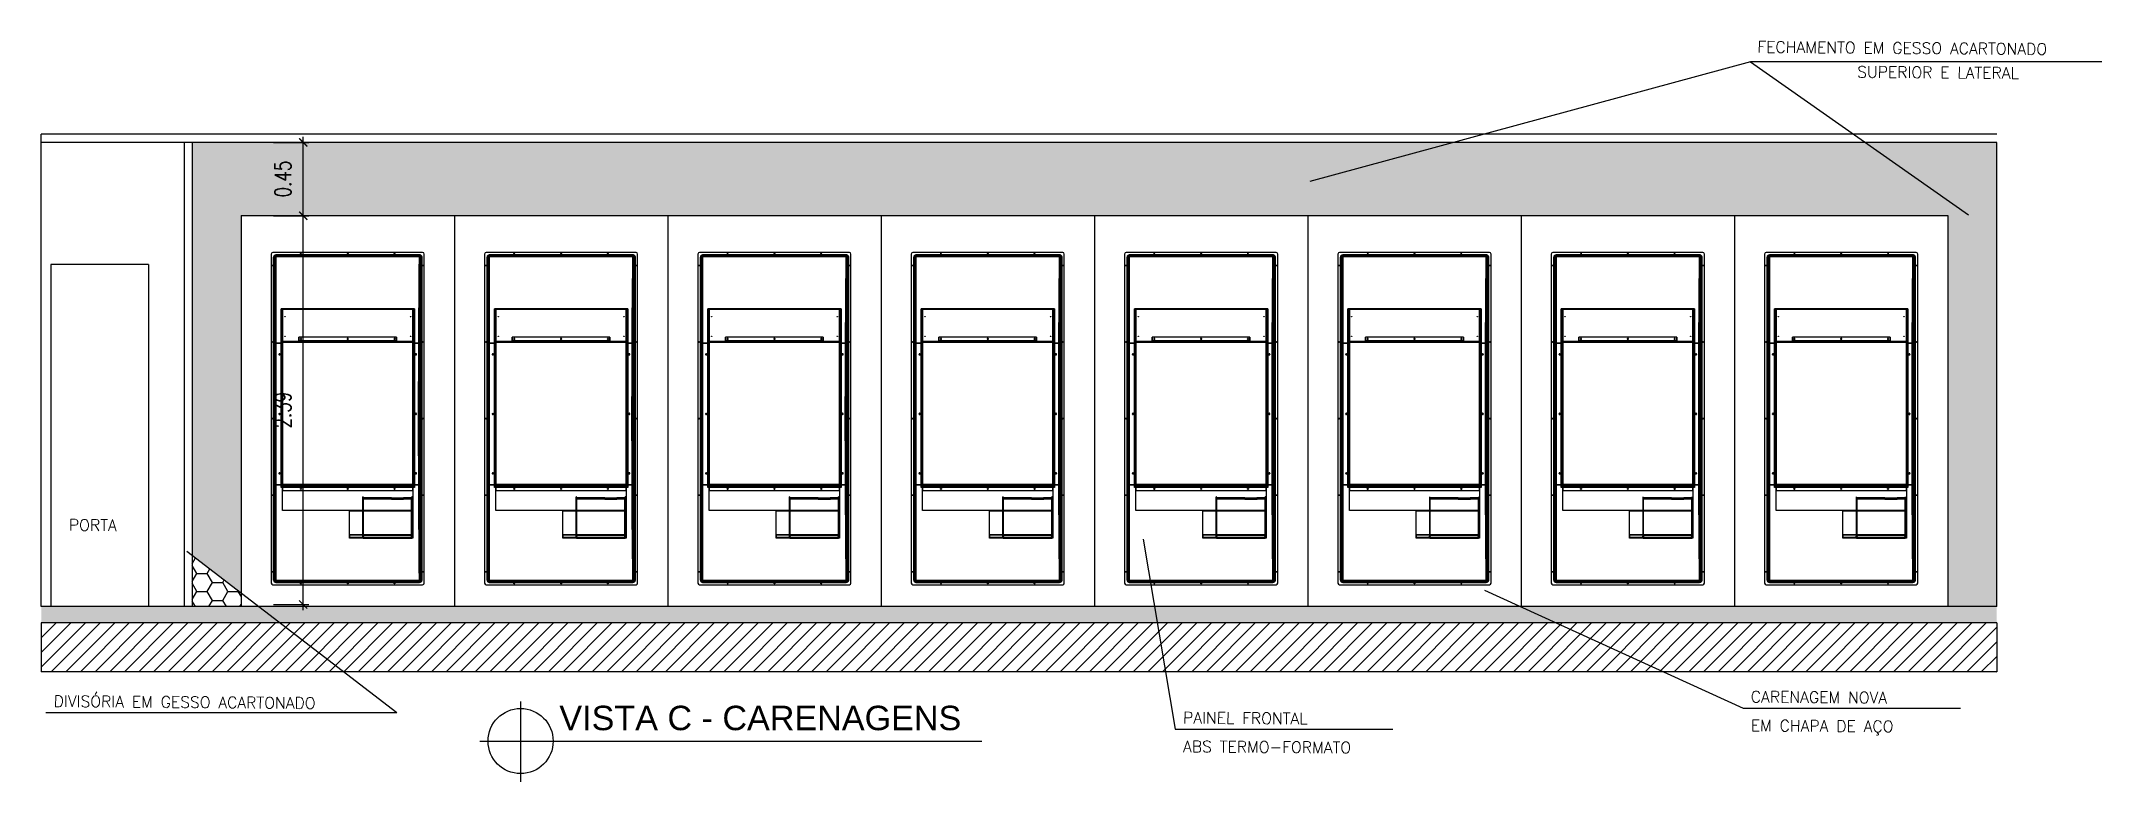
# Model space of a CAD drawing. Extents: x -36.1 to 57, y 1.4 to 46.9.
# Drawn here: x 25.9 to 38.56, y 2.58 to 7.12 of the extents above; entities that cross this region are included whole.
import ezdxf

# ---------------------------------------------------------------- set-up
doc = ezdxf.new("R2010")
doc.units = 0
doc.header["$LTSCALE"] = 0.02
doc.header["$PDMODE"] = 2
doc.layers.get('0').update_dxf_attribs({"linetype": 'CONTINUOUS'})
doc.layers.get('DEFPOINTS').update_dxf_attribs({"linetype": 'CONTINUOUS'})
for name, color, linetype in [('A-COTAS', 6, 'CONTINUOUS'), ('A-HACHU', 250, 'CONTINUOUS'), ('CARENAGEM', 1, 'CONTINUOUS'), ('COTAS', 6, 'CONTINUOUS'), ('DIVISORIA', 5, 'CONTINUOUS'), ('PAREDES', 7, 'CONTINUOUS'), ('PISO', 6, 'CONTINUOUS'), ('TEXTO', 7, 'CONTINUOUS')]:
    doc.layers.add(name, color=color, linetype=linetype)
doc.styles.add('COTAS', font='romans.shx', dxfattribs={"width": 0.75})
doc.styles.add('PAVIM', font='swiss.ttf')
doc.dimstyles.new('COTAS_50', dxfattribs={"dimscale": 50, "dimtxt": 0.002, "dimasz": 0.001, "dimexe": 0.0007, "dimexo": 0.004, "dimgap": 0.0015, "dimtad": 1, "dimzin": 0, "dimdsep": 46, "dimtxsty": 'COTAS', "dimblk1": 'ARCHTICK', "dimblk2": 'ARCHTICK', "dimsah": 1, "dimcen": 0.003, "dimdle": 0.0007, "dimaunit": 1, "dimadec": 0, "dimazin": 0, "dimtfac": 1, "dimtdec": 0, "dimtix": 1, "dimtmove": 0, "dimatfit": 3, "dimldrblk": 'ARCHTICK', "dimfxl": 1, "dimtolj": 1, "dimtzin": 0, "dimarcsym": 0})

msp = doc.modelspace()

# ---------------------------------------------------------------- texts
at = {"layer": 'COTAS', "style": 'COTAS'}
for s, p in [('FECHAMENTO EM GESSO ACARTONADO ', (36.4421, 7.0512)), ('SUPERIOR E LATERAL', (37.0549, 6.8981)), ('PORTA', (26.0737, 4.1171)), ('DIVISÓRIA EM GESSO ACARTONADO', (25.9802, 3.0357)), ('CARENAGEM NOVA', (36.4015, 3.0629)), ('PAINEL FRONTAL', (32.9151, 2.9342)), ('EM CHAPA DE AÇO', (36.4015, 2.8866)), ('ABS TERMO-FORMATO', (32.9151, 2.7579))]:
    msp.add_text(s, height=0.07, rotation=359.56937, dxfattribs=at).set_placement(p)
at = {"layer": 'PISO', "style": 'PAVIM'}
msp.add_text('VISTA C - CARENAGENS', height=0.15, dxfattribs=at).set_placement((29.0856, 2.8924))

# ---------------------------------------------------------------- blocks, each defined once
blk = doc.blocks.new('_ARCHTICK')
at = {"color": 0, "linetype": 'ByBlock', "const_width": 0.15}
blk.add_lwpolyline([(-0.5, -0.5), (0.5, 0.5)], dxfattribs=at)
blk = doc.blocks.new('*D238')
at = {"color": 0, "linetype": 'ByBlock'}
for p, q in [((27.513, 3.629), (27.513, 6.085)), ((27.331, 6.05), (27.548, 6.05)), ((27.331, 3.664), (27.548, 3.664))]:
    blk.add_line(p, q, dxfattribs=at)
at = {"layer": 'DEFPOINTS', "color": 0, "linetype": 'ByBlock'}
for p in [(27.131, 6.05), (27.513, 6.05), (27.131, 3.664)]:
    blk.add_point(p, dxfattribs=at)
at = {"color": 0, "linetype": 'ByBlock', "xscale": 0.05, "yscale": 0.05, "zscale": 0.05}
for p, rotation in [((27.513, 6.05), 90), ((27.513, 3.664), 270)]:
    blk.add_blockref('_ARCHTICK', p, dxfattribs=dict(at, rotation=rotation))
at = {"color": 0, "linetype": 'ByBlock', "insert": (27.388, 4.857), "char_height": 0.1, "attachment_point": 5, "rotation": 90, "style": 'COTAS'}
blk.add_mtext('\\A1;2.39', dxfattribs=at)
blk = doc.blocks.new('*D239')
at = {"color": 0, "linetype": 'ByBlock'}
for p, q in [((27.331, 6.5), (27.548, 6.5)), ((27.513, 6.015), (27.513, 6.535)), ((27.331, 6.05), (27.548, 6.05))]:
    blk.add_line(p, q, dxfattribs=at)
at = {"layer": 'DEFPOINTS', "color": 0, "linetype": 'ByBlock'}
for p in [(27.131, 6.5), (27.513, 6.5), (27.131, 6.05)]:
    blk.add_point(p, dxfattribs=at)
at = {"color": 0, "linetype": 'ByBlock', "xscale": 0.05, "yscale": 0.05, "zscale": 0.05}
for p, rotation in [((27.513, 6.5), 90), ((27.513, 6.05), 270)]:
    blk.add_blockref('_ARCHTICK', p, dxfattribs=dict(at, rotation=rotation))
at = {"color": 0, "linetype": 'ByBlock', "insert": (27.388, 6.275), "char_height": 0.1, "attachment_point": 5, "rotation": 90, "style": 'COTAS'}
blk.add_mtext('\\A1;0.45', dxfattribs=at)

# ---------------------------------------------------------------- dimensions: what is measured, and where the dimension line sits
at = {"layer": 'A-COTAS'}
dim = msp.add_linear_dim(base=(27.5129, 6.5005), p1=(27.1311, 6.0505), p2=(27.1311, 6.5005), angle=90, dimstyle='COTAS_50', dxfattribs=at)
dim.commit()
dim.dimension.update_dxf_attribs({"geometry": '*D239', "text_midpoint": (27.3879, 6.2755)})
dim = msp.add_aligned_dim(p1=(27.1311, 3.6642), p2=(27.1311, 6.0505), distance=-0.3815, dimstyle='COTAS_50', dxfattribs=at)
dim.commit()
dim.dimension.update_dxf_attribs({"geometry": '*D238', "text_midpoint": (27.3877, 4.8573)})

# ---------------------------------------------------------------- hatches: boundary and pattern name
at = {"layer": 'A-HACHU'}
h = msp.add_hatch(dxfattribs=at)
h.set_pattern_fill('HONEY', color=256, scale=0.02, angle=0.01, style=0)
h.paths.add_polyline_path([(26.8311, 6.5005), (26.8311, 3.9659), (27.1311, 3.7356), (27.1311, 6.0505), (37.6119, 6.0505), (37.6119, 3.6505), (37.9119, 3.6505), (37.9119, 6.5005)])
h = msp.add_hatch(dxfattribs=at)
h.set_pattern_fill('HONEY', color=256, scale=0.02, angle=0.01, style=0)
h.paths.add_polyline_path([(27.1311, 3.7356), (26.8311, 3.9659), (26.8311, 3.6505), (27.1311, 3.6505)])
h = msp.add_hatch(dxfattribs=at)
h.set_pattern_fill('ANSI31', color=256, scale=0.02, angle=0.01, style=0)
h.paths.add_polyline_path([(32.7581, 3.5505), (27.3723, 3.5505), (27.7632, 3.2505), (32.8086, 3.2505)])
h.paths.add_polyline_path([(27.3723, 3.5505), (25.9039, 3.5505), (25.9039, 3.2505), (27.7632, 3.2505)])
h.paths.add_polyline_path([(35.2088, 3.5505), (32.7581, 3.5505), (32.8086, 3.2505), (35.8667, 3.2505)])
h.paths.add_polyline_path([(37.9119, 3.5505), (35.2088, 3.5505), (35.8667, 3.2505), (37.9119, 3.2505)])

# ---------------------------------------------------------------- linework, layer by layer
for p, q in [((25.9039, 3.5505), (25.9039, 3.2505)), ((37.9119, 3.5505), (37.9119, 3.2505))]:
    msp.add_line(p, q, dxfattribs=at)
msp.add_solid([(25.9039, 3.6505), (25.9039, 3.5505), (37.9119, 3.6505), (37.9119, 3.5505)], dxfattribs=at)
at = {"layer": 'CARENAGEM', "linetype": 'Continuous'}
for p, q in [((28.2462, 5.8248), (27.3262, 5.8248)), ((28.2462, 5.8248), (27.3262, 5.8248)), ((27.3262, 5.8248), (27.3262, 5.8248)), ((28.2462, 5.8248), (28.2462, 5.8248)), ((29.5563, 5.8248), (28.6363, 5.8248)), ((29.5563, 5.8248), (28.6363, 5.8248)), ((28.6363, 5.8248), (28.6363, 5.8248)), ((29.5563, 5.8248), (29.5563, 5.8248)), ((30.8664, 5.8248), (29.9464, 5.8248)), ((30.8664, 5.8248), (29.9464, 5.8248)), ((29.9464, 5.8248), (29.9464, 5.8248)), ((30.8664, 5.8248), (30.8664, 5.8248)), ((32.1764, 5.8248), (31.2564, 5.8248)), ((32.1764, 5.8248), (31.2564, 5.8248)), ((31.2564, 5.8248), (31.2564, 5.8248)), ((32.1764, 5.8248), (32.1764, 5.8248)), ((33.4865, 5.8248), (32.5665, 5.8248)), ((33.4865, 5.8248), (32.5665, 5.8248)), ((32.5665, 5.8248), (32.5665, 5.8248)), ((33.4865, 5.8248), (33.4865, 5.8248)), ((34.7966, 5.8248), (33.8766, 5.8248)), ((34.7966, 5.8248), (33.8766, 5.8248)), ((33.8766, 5.8248), (33.8766, 5.8248)), ((34.7966, 5.8248), (34.7966, 5.8248)), ((36.1067, 5.8248), (35.1867, 5.8248)), ((36.1067, 5.8248), (35.1867, 5.8248)), ((35.1867, 5.8248), (35.1867, 5.8248)), ((36.1067, 5.8248), (36.1067, 5.8248)), ((37.4168, 5.8248), (36.4968, 5.8248)), ((37.4168, 5.8248), (36.4968, 5.8248)), ((36.4968, 5.8248), (36.4968, 5.8248)), ((37.4168, 5.8248), (37.4168, 5.8248)), ((27.3162, 5.8148), (27.3162, 3.7948)), ((27.3162, 5.8148), (27.3162, 3.7948)), ((27.3162, 5.8148), (27.3162, 5.8148)), ((27.3312, 5.7958), (27.3312, 3.8138)), ((27.3312, 3.8138), (27.3312, 5.7958)), ((27.3362, 5.7958), (27.3312, 5.7958)), ((27.3312, 5.7958), (27.3402, 5.7958)), ((27.3362, 5.7958), (27.3362, 3.8138)), ((27.3362, 3.8138), (27.3362, 5.7958)), ((27.3362, 5.7958), (27.3362, 5.7958)), ((27.3402, 3.8138), (27.3402, 5.7958)), ((27.3402, 3.8138), (27.3402, 5.7958)), ((27.3402, 5.7958), (27.3402, 5.7958)), ((28.2268, 5.8098), (27.3452, 5.8098)), ((27.3452, 5.8098), (28.2268, 5.8098)), ((27.3452, 5.8048), (27.3452, 5.8098)), ((27.3452, 5.8098), (27.3452, 5.8008)), ((28.2268, 5.8048), (27.3452, 5.8048)), ((27.3452, 5.8048), (28.2266, 5.8048)), ((27.3452, 5.8048), (27.3452, 5.8048)), ((27.3452, 5.7984), (27.3452, 5.8048)), ((27.3452, 5.8008), (28.2268, 5.8008)), ((27.3452, 5.8008), (28.2266, 5.8008)), ((27.3452, 5.8008), (27.3452, 5.8008)), ((27.3452, 5.7972), (27.3452, 5.8008)), ((27.3452, 5.7984), (27.3452, 3.8111)), ((28.2266, 5.7984), (27.3452, 5.7984)), ((27.3452, 5.7972), (27.3452, 3.8123)), ((28.2266, 5.7972), (27.3452, 5.7972)), ((28.2266, 5.8048), (28.2268, 5.8048)), ((28.2266, 5.7984), (28.2266, 5.8048)), ((28.2266, 5.8008), (28.2268, 5.8008)), ((28.2266, 5.7972), (28.2266, 5.8008)), ((28.2268, 5.8048), (28.2268, 5.8098)), ((28.2268, 5.8098), (28.2268, 5.8008)), ((28.2319, 5.7958), (28.2316, 5.7958)), ((28.2319, 5.7958), (28.2319, 3.8138)), ((28.2319, 5.7958), (28.2409, 5.7958)), ((28.2359, 5.7958), (28.2355, 5.7958)), ((28.2359, 3.8138), (28.2359, 5.7958)), ((28.2409, 5.7958), (28.2359, 5.7958)), ((28.2409, 3.8138), (28.2409, 5.7958)), ((28.2409, 5.7958), (28.2409, 3.8138)), ((28.2562, 3.7948), (28.2562, 5.8148)), ((28.2562, 3.7948), (28.2562, 5.8148)), ((28.2562, 5.8148), (28.2562, 5.8148)), ((28.6263, 5.8148), (28.6263, 3.7948)), ((28.6263, 5.8148), (28.6263, 3.7948)), ((28.6263, 5.8148), (28.6263, 5.8148)), ((28.6413, 3.8138), (28.6413, 5.7958)), ((28.6413, 5.7958), (28.6413, 3.8138)), ((28.6413, 5.7958), (28.6503, 5.7958)), ((28.6463, 5.7958), (28.6413, 5.7958)), ((28.6463, 3.8138), (28.6463, 5.7958)), ((28.6463, 5.7958), (28.6463, 3.8138)), ((28.6463, 5.7958), (28.6463, 5.7958)), ((28.6503, 3.8138), (28.6503, 5.7958)), ((28.6503, 3.8138), (28.6503, 5.7958)), ((28.6503, 5.7958), (28.6503, 5.7958)), ((28.6553, 5.8098), (29.5369, 5.8098)), ((29.5369, 5.8098), (28.6553, 5.8098)), ((28.6553, 5.8098), (28.6553, 5.8008)), ((28.6553, 5.8048), (28.6553, 5.8098)), ((28.6553, 5.8048), (29.5366, 5.8048)), ((29.5369, 5.8048), (28.6553, 5.8048)), ((28.6553, 5.7984), (28.6553, 5.8048)), ((28.6553, 5.8048), (28.6553, 5.8048)), ((28.6553, 5.8008), (29.5366, 5.8008)), ((28.6553, 5.8008), (29.5369, 5.8008)), ((28.6553, 5.7972), (28.6553, 5.8008)), ((28.6553, 5.8008), (28.6553, 5.8008)), ((29.5366, 5.7984), (28.6553, 5.7984)), ((28.6553, 5.7984), (28.6553, 3.8111)), ((29.5366, 5.7972), (28.6553, 5.7972)), ((28.6553, 5.7972), (28.6553, 3.8123)), ((29.5366, 5.7984), (29.5366, 5.8048)), ((29.5366, 5.8048), (29.5369, 5.8048)), ((29.5366, 5.7972), (29.5366, 5.8008)), ((29.5366, 5.8008), (29.5369, 5.8008)), ((29.5369, 5.8098), (29.5369, 5.8008)), ((29.5369, 5.8048), (29.5369, 5.8098)), ((29.542, 5.7958), (29.5416, 5.7958)), ((29.542, 5.7958), (29.542, 3.8138)), ((29.542, 5.7958), (29.5509, 5.7958)), ((29.546, 5.7958), (29.5456, 5.7958)), ((29.546, 3.8138), (29.546, 5.7958)), ((29.5509, 5.7958), (29.546, 5.7958)), ((29.5509, 5.7958), (29.5509, 3.8138)), ((29.5509, 3.8138), (29.5509, 5.7958)), ((29.5663, 3.7948), (29.5663, 5.8148)), ((29.5663, 3.7948), (29.5663, 5.8148)), ((29.5663, 5.8148), (29.5663, 5.8148)), ((29.9364, 5.8148), (29.9364, 3.7948)), ((29.9364, 5.8148), (29.9364, 3.7948)), ((29.9364, 5.8148), (29.9364, 5.8148)), ((29.9514, 5.7958), (29.9514, 3.8138)), ((29.9514, 3.8138), (29.9514, 5.7958)), ((29.9564, 5.7958), (29.9514, 5.7958)), ((29.9514, 5.7958), (29.9604, 5.7958)), ((29.9564, 5.7958), (29.9564, 3.8138)), ((29.9564, 3.8138), (29.9564, 5.7958)), ((29.9564, 5.7958), (29.9564, 5.7958)), ((29.9604, 3.8138), (29.9604, 5.7958)), ((29.9604, 3.8138), (29.9604, 5.7958)), ((29.9604, 5.7958), (29.9604, 5.7958)), ((30.847, 5.8098), (29.9654, 5.8098)), ((29.9654, 5.8098), (30.847, 5.8098)), ((29.9654, 5.8048), (29.9654, 5.8098)), ((29.9654, 5.8098), (29.9654, 5.8008)), ((30.847, 5.8048), (29.9654, 5.8048)), ((29.9654, 5.8048), (30.8467, 5.8048)), ((29.9654, 5.8048), (29.9654, 5.8048)), ((29.9654, 5.7984), (29.9654, 5.8048)), ((29.9654, 5.8008), (30.847, 5.8008)), ((29.9654, 5.8008), (30.8467, 5.8008)), ((29.9654, 5.8008), (29.9654, 5.8008)), ((29.9654, 5.7972), (29.9654, 5.8008)), ((29.9654, 5.7984), (29.9654, 3.8111)), ((30.8467, 5.7984), (29.9654, 5.7984)), ((29.9654, 5.7972), (29.9654, 3.8123)), ((30.8467, 5.7972), (29.9654, 5.7972)), ((30.8467, 5.8048), (30.847, 5.8048)), ((30.8467, 5.7984), (30.8467, 5.8048)), ((30.8467, 5.8008), (30.847, 5.8008)), ((30.8467, 5.7972), (30.8467, 5.8008)), ((30.847, 5.8048), (30.847, 5.8098)), ((30.847, 5.8098), (30.847, 5.8008)), ((30.852, 5.7958), (30.8517, 5.7958)), ((30.852, 5.7958), (30.852, 3.8138)), ((30.852, 5.7958), (30.861, 5.7958)), ((30.856, 5.7958), (30.8557, 5.7958)), ((30.856, 3.8138), (30.856, 5.7958)), ((30.861, 5.7958), (30.856, 5.7958)), ((30.861, 3.8138), (30.861, 5.7958)), ((30.861, 5.7958), (30.861, 3.8138)), ((30.8764, 3.7948), (30.8764, 5.8148)), ((30.8764, 3.7948), (30.8764, 5.8148)), ((30.8764, 5.8148), (30.8764, 5.8148)), ((31.2464, 5.8148), (31.2464, 3.7948)), ((31.2464, 5.8148), (31.2464, 3.7948)), ((31.2464, 5.8148), (31.2464, 5.8148)), ((31.2614, 3.8138), (31.2614, 5.7958)), ((31.2614, 5.7958), (31.2614, 3.8138)), ((31.2614, 5.7958), (31.2704, 5.7958)), ((31.2664, 5.7958), (31.2614, 5.7958)), ((31.2664, 3.8138), (31.2664, 5.7958)), ((31.2664, 5.7958), (31.2664, 3.8138)), ((31.2664, 5.7958), (31.2664, 5.7958)), ((31.2704, 3.8138), (31.2704, 5.7958)), ((31.2704, 3.8138), (31.2704, 5.7958)), ((31.2704, 5.7958), (31.2704, 5.7958)), ((31.2754, 5.8098), (32.1571, 5.8098)), ((32.1571, 5.8098), (31.2754, 5.8098)), ((31.2754, 5.8098), (31.2754, 5.8008)), ((31.2754, 5.8048), (31.2754, 5.8098)), ((31.2754, 5.8048), (32.1568, 5.8048)), ((32.1571, 5.8048), (31.2754, 5.8048)), ((31.2754, 5.7984), (31.2754, 5.8048)), ((31.2754, 5.8048), (31.2754, 5.8048)), ((31.2754, 5.8008), (32.1568, 5.8008)), ((31.2754, 5.8008), (32.1571, 5.8008)), ((31.2754, 5.7972), (31.2754, 5.8008)), ((31.2754, 5.8008), (31.2754, 5.8008)), ((32.1568, 5.7984), (31.2754, 5.7984)), ((31.2754, 5.7984), (31.2754, 3.8111)), ((32.1568, 5.7972), (31.2754, 5.7972)), ((31.2754, 5.7972), (31.2754, 3.8123)), ((32.1568, 5.7984), (32.1568, 5.8048)), ((32.1568, 5.8048), (32.1571, 5.8048)), ((32.1568, 5.7972), (32.1568, 5.8008)), ((32.1568, 5.8008), (32.1571, 5.8008)), ((32.1571, 5.8098), (32.1571, 5.8008)), ((32.1571, 5.8048), (32.1571, 5.8098)), ((32.1621, 5.7958), (32.1618, 5.7958)), ((32.1621, 5.7958), (32.1621, 3.8138)), ((32.1621, 5.7958), (32.1711, 5.7958)), ((32.1661, 5.7958), (32.1658, 5.7958)), ((32.1661, 3.8138), (32.1661, 5.7958)), ((32.1711, 5.7958), (32.1661, 5.7958)), ((32.1711, 5.7958), (32.1711, 3.8138)), ((32.1711, 3.8138), (32.1711, 5.7958)), ((32.1864, 3.7948), (32.1864, 5.8148)), ((32.1864, 3.7948), (32.1864, 5.8148)), ((32.1864, 5.8148), (32.1864, 5.8148)), ((32.5565, 5.8148), (32.5565, 3.7948)), ((32.5565, 5.8148), (32.5565, 3.7948)), ((32.5565, 5.8148), (32.5565, 5.8148)), ((32.5715, 5.7958), (32.5715, 3.8138)), ((32.5715, 3.8138), (32.5715, 5.7958)), ((32.5765, 5.7958), (32.5715, 5.7958)), ((32.5715, 5.7958), (32.5805, 5.7958)), ((32.5765, 5.7958), (32.5765, 3.8138)), ((32.5765, 3.8138), (32.5765, 5.7958)), ((32.5765, 5.7958), (32.5765, 5.7958)), ((32.5805, 3.8138), (32.5805, 5.7958)), ((32.5805, 3.8138), (32.5805, 5.7958)), ((32.5805, 5.7958), (32.5805, 5.7958)), ((33.4672, 5.8098), (32.5855, 5.8098)), ((32.5855, 5.8098), (33.4672, 5.8098)), ((32.5855, 5.8048), (32.5855, 5.8098)), ((32.5855, 5.8098), (32.5855, 5.8008)), ((33.4672, 5.8048), (32.5855, 5.8048)), ((32.5855, 5.8048), (33.4669, 5.8048)), ((32.5855, 5.8048), (32.5855, 5.8048)), ((32.5855, 5.7984), (32.5855, 5.8048)), ((32.5855, 5.8008), (33.4672, 5.8008)), ((32.5855, 5.8008), (33.4669, 5.8008)), ((32.5855, 5.8008), (32.5855, 5.8008)), ((32.5855, 5.7972), (32.5855, 5.8008)), ((32.5855, 5.7984), (32.5855, 3.8111)), ((33.4669, 5.7984), (32.5855, 5.7984)), ((32.5855, 5.7972), (32.5855, 3.8123)), ((33.4669, 5.7972), (32.5855, 5.7972)), ((33.4669, 5.8048), (33.4672, 5.8048)), ((33.4669, 5.7984), (33.4669, 5.8048)), ((33.4669, 5.8008), (33.4672, 5.8008)), ((33.4669, 5.7972), (33.4669, 5.8008)), ((33.4672, 5.8048), (33.4672, 5.8098)), ((33.4672, 5.8098), (33.4672, 5.8008)), ((33.4722, 5.7958), (33.4719, 5.7958)), ((33.4722, 5.7958), (33.4722, 3.8138)), ((33.4722, 5.7958), (33.4812, 5.7958)), ((33.4762, 5.7958), (33.4759, 5.7958)), ((33.4762, 3.8138), (33.4762, 5.7958)), ((33.4812, 5.7958), (33.4762, 5.7958)), ((33.4812, 3.8138), (33.4812, 5.7958)), ((33.4812, 5.7958), (33.4812, 3.8138)), ((33.4965, 3.7948), (33.4965, 5.8148)), ((33.4965, 3.7948), (33.4965, 5.8148)), ((33.4965, 5.8148), (33.4965, 5.8148)), ((33.8666, 5.8148), (33.8666, 3.7948)), ((33.8666, 5.8148), (33.8666, 3.7948)), ((33.8666, 5.8148), (33.8666, 5.8148)), ((33.8816, 5.7958), (33.8816, 3.8138)), ((33.8816, 3.8138), (33.8816, 5.7958)), ((33.8866, 5.7958), (33.8816, 5.7958)), ((33.8816, 5.7958), (33.8906, 5.7958)), ((33.8866, 5.7958), (33.8866, 3.8138)), ((33.8866, 3.8138), (33.8866, 5.7958)), ((33.8866, 5.7958), (33.8866, 5.7958)), ((33.8906, 3.8138), (33.8906, 5.7958)), ((33.8906, 3.8138), (33.8906, 5.7958)), ((33.8906, 5.7958), (33.8906, 5.7958)), ((34.7773, 5.8098), (33.8956, 5.8098)), ((33.8956, 5.8098), (34.7773, 5.8098)), ((33.8956, 5.8048), (33.8956, 5.8098)), ((33.8956, 5.8098), (33.8956, 5.8008)), ((34.7773, 5.8048), (33.8956, 5.8048)), ((33.8956, 5.8048), (34.777, 5.8048)), ((33.8956, 5.8048), (33.8956, 5.8048)), ((33.8956, 5.7984), (33.8956, 5.8048)), ((33.8956, 5.8008), (34.7773, 5.8008)), ((33.8956, 5.8008), (34.777, 5.8008)), ((33.8956, 5.8008), (33.8956, 5.8008)), ((33.8956, 5.7972), (33.8956, 5.8008)), ((33.8956, 5.7984), (33.8956, 3.8111)), ((34.777, 5.7984), (33.8956, 5.7984)), ((33.8956, 5.7972), (33.8956, 3.8123)), ((34.777, 5.7972), (33.8956, 5.7972)), ((34.777, 5.8048), (34.7773, 5.8048)), ((34.777, 5.7984), (34.777, 5.8048)), ((34.777, 5.8008), (34.7773, 5.8008)), ((34.777, 5.7972), (34.777, 5.8008)), ((34.7773, 5.8048), (34.7773, 5.8098)), ((34.7773, 5.8098), (34.7773, 5.8008)), ((34.7823, 5.7958), (34.782, 5.7958)), ((34.7823, 5.7958), (34.7823, 3.8138)), ((34.7823, 5.7958), (34.7913, 5.7958)), ((34.7863, 5.7958), (34.786, 5.7958)), ((34.7863, 3.8138), (34.7863, 5.7958)), ((34.7913, 5.7958), (34.7863, 5.7958)), ((34.7913, 3.8138), (34.7913, 5.7958)), ((34.7913, 5.7958), (34.7913, 3.8138)), ((34.8066, 3.7948), (34.8066, 5.8148)), ((34.8066, 3.7948), (34.8066, 5.8148)), ((34.8066, 5.8148), (34.8066, 5.8148)), ((35.1767, 5.8148), (35.1767, 3.7948)), ((35.1767, 5.8148), (35.1767, 3.7948)), ((35.1767, 5.8148), (35.1767, 5.8148)), ((35.1917, 3.8138), (35.1917, 5.7958)), ((35.1917, 5.7958), (35.1917, 3.8138)), ((35.1917, 5.7958), (35.2007, 5.7958)), ((35.1967, 5.7958), (35.1917, 5.7958)), ((35.1967, 3.8138), (35.1967, 5.7958)), ((35.1967, 5.7958), (35.1967, 3.8138)), ((35.1967, 5.7958), (35.1967, 5.7958)), ((35.2007, 3.8138), (35.2007, 5.7958)), ((35.2007, 3.8138), (35.2007, 5.7958)), ((35.2007, 5.7958), (35.2007, 5.7958)), ((35.2057, 5.8098), (36.0874, 5.8098)), ((36.0874, 5.8098), (35.2057, 5.8098)), ((35.2057, 5.8098), (35.2057, 5.8008)), ((35.2057, 5.8048), (35.2057, 5.8098)), ((35.2057, 5.8048), (36.0871, 5.8048)), ((36.0874, 5.8048), (35.2057, 5.8048)), ((35.2057, 5.7984), (35.2057, 5.8048)), ((35.2057, 5.8048), (35.2057, 5.8048)), ((35.2057, 5.8008), (36.0871, 5.8008)), ((35.2057, 5.8008), (36.0874, 5.8008)), ((35.2057, 5.7972), (35.2057, 5.8008)), ((35.2057, 5.8008), (35.2057, 5.8008)), ((35.2057, 5.7984), (35.2057, 3.8111)), ((36.0871, 5.7984), (35.2057, 5.7984)), ((35.2057, 5.7972), (35.2057, 3.8123)), ((36.0871, 5.7972), (35.2057, 5.7972)), ((36.0871, 5.7984), (36.0871, 5.8048)), ((36.0871, 5.8048), (36.0874, 5.8048)), ((36.0871, 5.7972), (36.0871, 5.8008)), ((36.0871, 5.8008), (36.0874, 5.8008)), ((36.0874, 5.8098), (36.0874, 5.8008)), ((36.0874, 5.8048), (36.0874, 5.8098)), ((36.0924, 5.7958), (36.0921, 5.7958)), ((36.0924, 5.7958), (36.0924, 3.8138)), ((36.0924, 5.7958), (36.1014, 5.7958)), ((36.0964, 5.7958), (36.0961, 5.7958)), ((36.0964, 3.8138), (36.0964, 5.7958)), ((36.1014, 5.7958), (36.0964, 5.7958)), ((36.1014, 5.7958), (36.1014, 3.8138)), ((36.1014, 3.8138), (36.1014, 5.7958)), ((36.1167, 3.7948), (36.1167, 5.8148)), ((36.1167, 3.7948), (36.1167, 5.8148)), ((36.1167, 5.8148), (36.1167, 5.8148)), ((36.4868, 5.8148), (36.4868, 3.7948)), ((36.4868, 5.8148), (36.4868, 3.7948)), ((36.4868, 5.8148), (36.4868, 5.8148)), ((36.5018, 3.8138), (36.5018, 5.7958)), ((36.5018, 5.7958), (36.5018, 3.8138)), ((36.5018, 5.7958), (36.5108, 5.7958)), ((36.5068, 5.7958), (36.5018, 5.7958)), ((36.5068, 3.8138), (36.5068, 5.7958)), ((36.5068, 5.7958), (36.5068, 3.8138)), ((36.5068, 5.7958), (36.5068, 5.7958)), ((36.5108, 3.8138), (36.5108, 5.7958)), ((36.5108, 3.8138), (36.5108, 5.7958)), ((36.5108, 5.7958), (36.5108, 5.7958)), ((36.5158, 5.8098), (37.3975, 5.8098)), ((37.3975, 5.8098), (36.5158, 5.8098)), ((36.5158, 5.8098), (36.5158, 5.8008)), ((36.5158, 5.8048), (36.5158, 5.8098)), ((36.5158, 5.8048), (37.3972, 5.8048)), ((37.3975, 5.8048), (36.5158, 5.8048)), ((36.5158, 5.7984), (36.5158, 5.8048)), ((36.5158, 5.8048), (36.5158, 5.8048)), ((36.5158, 5.8008), (37.3972, 5.8008)), ((36.5158, 5.8008), (37.3975, 5.8008)), ((36.5158, 5.7972), (36.5158, 5.8008)), ((36.5158, 5.8008), (36.5158, 5.8008)), ((37.3972, 5.7984), (36.5158, 5.7984)), ((36.5158, 5.7984), (36.5158, 3.8111)), ((37.3972, 5.7972), (36.5158, 5.7972)), ((36.5158, 5.7972), (36.5158, 3.8123)), ((37.3972, 5.7984), (37.3972, 5.8048)), ((37.3972, 5.8048), (37.3975, 5.8048)), ((37.3972, 5.7972), (37.3972, 5.8008)), ((37.3972, 5.8008), (37.3975, 5.8008)), ((37.3975, 5.8098), (37.3975, 5.8008)), ((37.3975, 5.8048), (37.3975, 5.8098)), ((37.4025, 5.7958), (37.4022, 5.7958)), ((37.4025, 5.7958), (37.4025, 3.8138)), ((37.4025, 5.7958), (37.4115, 5.7958)), ((37.4065, 5.7958), (37.4062, 5.7958)), ((37.4065, 3.8138), (37.4065, 5.7958)), ((37.4115, 5.7958), (37.4065, 5.7958)), ((37.4115, 5.7958), (37.4115, 3.8138)), ((37.4115, 3.8138), (37.4115, 5.7958)), ((37.4268, 3.7948), (37.4268, 5.8148)), ((37.4268, 3.7948), (37.4268, 5.8148)), ((37.4268, 5.8148), (37.4268, 5.8148)), ((27.3772, 4.3832), (27.3772, 5.4788)), ((28.1952, 5.4788), (27.3772, 5.4788)), ((27.3772, 5.4788), (27.3822, 5.4788)), ((28.1952, 5.4748), (27.3772, 5.4748)), ((27.3772, 4.3827), (27.3772, 5.4748)), ((27.3772, 5.4748), (27.3862, 5.4748)), ((27.3822, 5.4788), (27.3822, 4.3887)), ((27.3822, 5.2788), (27.3822, 5.4788)), ((28.1902, 5.4788), (27.3822, 5.4788)), ((27.3822, 5.4788), (27.3822, 5.4788)), ((28.1862, 5.4748), (27.3862, 5.4748)), ((27.3862, 5.4748), (27.3862, 4.3927)), ((27.3862, 5.2748), (27.3862, 5.4748)), ((27.3862, 5.4748), (27.3862, 5.4748)), ((28.1862, 4.3927), (28.1862, 5.4748)), ((28.1862, 5.2748), (28.1862, 5.4748)), ((28.1862, 5.4748), (28.1862, 5.4748)), ((28.1862, 5.4748), (28.1952, 5.4748)), ((28.1902, 5.2788), (28.1902, 5.4788)), ((28.1902, 4.3887), (28.1902, 5.4788)), ((28.1902, 5.4788), (28.1902, 5.4788)), ((28.1902, 5.4788), (28.1952, 5.4788)), ((28.1952, 5.4788), (28.1952, 4.3832)), ((28.1952, 5.4748), (28.1952, 4.3827)), ((29.5053, 5.4788), (28.6873, 5.4788)), ((28.6873, 4.3832), (28.6873, 5.4788)), ((28.6873, 5.4788), (28.6923, 5.4788)), ((29.5053, 5.4748), (28.6873, 5.4748)), ((28.6873, 4.3827), (28.6873, 5.4748)), ((28.6873, 5.4748), (28.6963, 5.4748)), ((29.5003, 5.4788), (28.6923, 5.4788)), ((28.6923, 5.2788), (28.6923, 5.4788)), ((28.6923, 5.4788), (28.6923, 4.3887)), ((28.6923, 5.4788), (28.6923, 5.4788)), ((29.4963, 5.4748), (28.6963, 5.4748)), ((28.6963, 5.4748), (28.6963, 4.3927)), ((28.6963, 5.4748), (28.6963, 5.4748)), ((28.6963, 5.2748), (28.6963, 5.4748)), ((29.4963, 4.3927), (29.4963, 5.4748)), ((29.4963, 5.4748), (29.5053, 5.4748)), ((29.4963, 5.4748), (29.4963, 5.4748)), ((29.4963, 5.2748), (29.4963, 5.4748)), ((29.5003, 4.3887), (29.5003, 5.4788)), ((29.5003, 5.2788), (29.5003, 5.4788)), ((29.5003, 5.4788), (29.5053, 5.4788)), ((29.5003, 5.4788), (29.5003, 5.4788)), ((29.5053, 5.4788), (29.5053, 4.3832)), ((29.5053, 5.4748), (29.5053, 4.3827)), ((29.9974, 4.3832), (29.9974, 5.4788)), ((29.9974, 5.4788), (30.0024, 5.4788)), ((30.8154, 5.4788), (29.9974, 5.4788)), ((29.9974, 4.3827), (29.9974, 5.4748)), ((29.9974, 5.4748), (30.0064, 5.4748)), ((30.8154, 5.4748), (29.9974, 5.4748)), ((30.0024, 5.4788), (30.0024, 4.3887)), ((30.0024, 5.2788), (30.0024, 5.4788)), ((30.0024, 5.4788), (30.0024, 5.4788)), ((30.8104, 5.4788), (30.0024, 5.4788)), ((30.0064, 5.4748), (30.0064, 4.3927)), ((30.0064, 5.4748), (30.0064, 5.4748)), ((30.8064, 5.4748), (30.0064, 5.4748)), ((30.0064, 5.2748), (30.0064, 5.4748)), ((30.8064, 4.3927), (30.8064, 5.4748)), ((30.8064, 5.4748), (30.8064, 5.4748)), ((30.8064, 5.4748), (30.8154, 5.4748)), ((30.8064, 5.2748), (30.8064, 5.4748)), ((30.8104, 5.2788), (30.8104, 5.4788)), ((30.8104, 4.3887), (30.8104, 5.4788)), ((30.8104, 5.4788), (30.8104, 5.4788)), ((30.8104, 5.4788), (30.8154, 5.4788)), ((30.8154, 5.4788), (30.8154, 4.3832)), ((30.8154, 5.4748), (30.8154, 4.3827)), ((32.1254, 5.4788), (31.3074, 5.4788)), ((31.3074, 4.3832), (31.3074, 5.4788)), ((31.3074, 5.4788), (31.3124, 5.4788)), ((32.1254, 5.4748), (31.3074, 5.4748)), ((31.3074, 4.3827), (31.3074, 5.4748)), ((31.3074, 5.4748), (31.3164, 5.4748)), ((32.1204, 5.4788), (31.3124, 5.4788)), ((31.3124, 5.2788), (31.3124, 5.4788)), ((31.3124, 5.4788), (31.3124, 4.3887)), ((31.3124, 5.4788), (31.3124, 5.4788)), ((32.1164, 5.4748), (31.3164, 5.4748)), ((31.3164, 5.4748), (31.3164, 4.3927)), ((31.3164, 5.4748), (31.3164, 5.4748)), ((31.3164, 5.2748), (31.3164, 5.4748)), ((32.1164, 4.3927), (32.1164, 5.4748)), ((32.1164, 5.4748), (32.1254, 5.4748)), ((32.1164, 5.4748), (32.1164, 5.4748)), ((32.1164, 5.2748), (32.1164, 5.4748)), ((32.1204, 4.3887), (32.1204, 5.4788)), ((32.1204, 5.2788), (32.1204, 5.4788)), ((32.1204, 5.4788), (32.1254, 5.4788)), ((32.1204, 5.4788), (32.1204, 5.4788)), ((32.1254, 5.4788), (32.1254, 4.3832)), ((32.1254, 5.4748), (32.1254, 4.3827)), ((32.6175, 4.3832), (32.6175, 5.4788)), ((32.6175, 5.4788), (32.6225, 5.4788)), ((33.4355, 5.4788), (32.6175, 5.4788)), ((32.6175, 4.3827), (32.6175, 5.4748)), ((32.6175, 5.4748), (32.6265, 5.4748)), ((33.4355, 5.4748), (32.6175, 5.4748)), ((32.6225, 5.4788), (32.6225, 4.3887)), ((32.6225, 5.2788), (32.6225, 5.4788)), ((32.6225, 5.4788), (32.6225, 5.4788)), ((33.4305, 5.4788), (32.6225, 5.4788)), ((32.6265, 5.4748), (32.6265, 4.3927)), ((32.6265, 5.4748), (32.6265, 5.4748)), ((33.4265, 5.4748), (32.6265, 5.4748)), ((32.6265, 5.2748), (32.6265, 5.4748)), ((33.4265, 4.3927), (33.4265, 5.4748)), ((33.4265, 5.4748), (33.4265, 5.4748)), ((33.4265, 5.4748), (33.4355, 5.4748)), ((33.4265, 5.2748), (33.4265, 5.4748)), ((33.4305, 5.2788), (33.4305, 5.4788)), ((33.4305, 4.3887), (33.4305, 5.4788)), ((33.4305, 5.4788), (33.4305, 5.4788)), ((33.4305, 5.4788), (33.4355, 5.4788)), ((33.4355, 5.4788), (33.4355, 4.3832)), ((33.4355, 5.4748), (33.4355, 4.3827)), ((33.9276, 4.3832), (33.9276, 5.4788)), ((34.7456, 5.4788), (33.9276, 5.4788)), ((33.9276, 5.4788), (33.9326, 5.4788)), ((33.9276, 4.3827), (33.9276, 5.4748)), ((34.7456, 5.4748), (33.9276, 5.4748)), ((33.9276, 5.4748), (33.9366, 5.4748)), ((33.9326, 5.4788), (33.9326, 4.3887)), ((33.9326, 5.2788), (33.9326, 5.4788)), ((34.7406, 5.4788), (33.9326, 5.4788)), ((33.9326, 5.4788), (33.9326, 5.4788)), ((33.9366, 5.4748), (33.9366, 4.3927)), ((33.9366, 5.2748), (33.9366, 5.4748)), ((34.7366, 5.4748), (33.9366, 5.4748)), ((33.9366, 5.4748), (33.9366, 5.4748)), ((34.7366, 5.2748), (34.7366, 5.4748)), ((34.7366, 4.3927), (34.7366, 5.4748)), ((34.7366, 5.4748), (34.7366, 5.4748)), ((34.7366, 5.4748), (34.7456, 5.4748)), ((34.7406, 5.2788), (34.7406, 5.4788)), ((34.7406, 4.3887), (34.7406, 5.4788)), ((34.7406, 5.4788), (34.7406, 5.4788)), ((34.7406, 5.4788), (34.7456, 5.4788)), ((34.7456, 5.4788), (34.7456, 4.3832)), ((34.7456, 5.4748), (34.7456, 4.3827)), ((35.2377, 4.3832), (35.2377, 5.4788)), ((36.0557, 5.4788), (35.2377, 5.4788)), ((35.2377, 5.4788), (35.2427, 5.4788)), ((35.2377, 4.3827), (35.2377, 5.4748)), ((36.0557, 5.4748), (35.2377, 5.4748)), ((35.2377, 5.4748), (35.2467, 5.4748)), ((35.2427, 5.2788), (35.2427, 5.4788)), ((35.2427, 5.4788), (35.2427, 4.3887)), ((36.0507, 5.4788), (35.2427, 5.4788)), ((35.2427, 5.4788), (35.2427, 5.4788)), ((35.2467, 5.2748), (35.2467, 5.4748)), ((35.2467, 5.4748), (35.2467, 4.3927)), ((36.0467, 5.4748), (35.2467, 5.4748)), ((35.2467, 5.4748), (35.2467, 5.4748)), ((36.0467, 4.3927), (36.0467, 5.4748)), ((36.0467, 5.2748), (36.0467, 5.4748)), ((36.0467, 5.4748), (36.0557, 5.4748)), ((36.0467, 5.4748), (36.0467, 5.4748)), ((36.0507, 4.3887), (36.0507, 5.4788)), ((36.0507, 5.2788), (36.0507, 5.4788)), ((36.0507, 5.4788), (36.0557, 5.4788)), ((36.0507, 5.4788), (36.0507, 5.4788)), ((36.0557, 5.4788), (36.0557, 4.3832)), ((36.0557, 5.4748), (36.0557, 4.3827)), ((36.5478, 4.3832), (36.5478, 5.4788)), ((36.5478, 5.4788), (36.5528, 5.4788)), ((37.3658, 5.4788), (36.5478, 5.4788)), ((36.5478, 4.3827), (36.5478, 5.4748)), ((36.5478, 5.4748), (36.5568, 5.4748)), ((37.3658, 5.4748), (36.5478, 5.4748)), ((36.5528, 5.4788), (36.5528, 4.3887)), ((36.5528, 5.2788), (36.5528, 5.4788)), ((36.5528, 5.4788), (36.5528, 5.4788)), ((37.3608, 5.4788), (36.5528, 5.4788)), ((36.5568, 5.4748), (36.5568, 4.3927)), ((36.5568, 5.2748), (36.5568, 5.4748)), ((36.5568, 5.4748), (36.5568, 5.4748)), ((37.3568, 5.4748), (36.5568, 5.4748)), ((37.3568, 4.3927), (37.3568, 5.4748)), ((37.3568, 5.2748), (37.3568, 5.4748)), ((37.3568, 5.4748), (37.3658, 5.4748)), ((37.3568, 5.4748), (37.3568, 5.4748)), ((37.3608, 4.3887), (37.3608, 5.4788)), ((37.3608, 5.2788), (37.3608, 5.4788)), ((37.3608, 5.4788), (37.3658, 5.4788)), ((37.3608, 5.4788), (37.3608, 5.4788)), ((37.3658, 5.4788), (37.3658, 4.3832)), ((37.3658, 5.4748), (37.3658, 4.3827)), ((27.3412, 5.2688), (27.3412, 4.3988)), ((27.3413, 5.2688), (27.3413, 4.3988)), ((27.3413, 5.2688), (27.3435, 5.2688)), ((27.3427, 5.2688), (27.3413, 5.2688)), ((27.3413, 5.2688), (27.3441, 5.2688)), ((27.3427, 5.2688), (27.3427, 4.3988)), ((27.3427, 5.2688), (27.3427, 4.3988)), ((27.345, 5.2688), (27.3427, 5.2688)), ((27.3427, 5.2688), (27.3442, 5.2688)), ((27.3435, 5.2688), (27.3435, 4.3988)), ((27.345, 5.2688), (27.3435, 5.2688)), ((27.3441, 5.2688), (27.3441, 4.3988)), ((27.3791, 5.2688), (27.3441, 5.2688)), ((27.3442, 5.2688), (27.3441, 5.2688)), ((27.3442, 5.2688), (27.3442, 4.3988)), ((27.3442, 5.2688), (27.3791, 5.2688)), ((27.345, 4.3988), (27.345, 5.2688)), ((27.3791, 5.2688), (27.3791, 4.3988)), ((27.3791, 5.2688), (27.3791, 4.3988)), ((27.3791, 5.2688), (27.3791, 5.2688)), ((27.3791, 5.2688), (27.3807, 5.2688)), ((27.3791, 5.2688), (27.3822, 5.2688)), ((27.3807, 4.3988), (27.3807, 5.2688)), ((27.3807, 5.2688), (27.3807, 4.3988)), ((27.3807, 5.2688), (27.3822, 5.2688)), ((27.3807, 5.2688), (27.3822, 5.2688)), ((27.3807, 5.2688), (27.3807, 5.2688)), ((27.3822, 5.2788), (28.1902, 5.2788)), ((28.1902, 5.2788), (27.3822, 5.2788)), ((27.3822, 4.3888), (27.3822, 5.2788)), ((27.3822, 5.2788), (27.3822, 5.2788)), ((27.3822, 5.2688), (27.3822, 4.3988)), ((27.3822, 5.2688), (27.3822, 4.3988)), ((27.3822, 5.2688), (27.3822, 5.2688)), ((27.3862, 5.2748), (28.1862, 5.2748)), ((28.1862, 5.2748), (27.3862, 5.2748)), ((27.3862, 4.3928), (27.3862, 5.2748)), ((27.3862, 5.2748), (27.3862, 5.2748)), ((28.0862, 5.3038), (27.4862, 5.3038)), ((27.4862, 5.3037), (27.4862, 5.3038)), ((27.4862, 5.2819), (27.4862, 5.3038)), ((28.0862, 5.3037), (27.4862, 5.3037)), ((27.4862, 5.3037), (27.4862, 5.2818)), ((28.0862, 5.2819), (27.4862, 5.2819)), ((27.4862, 5.2818), (27.4862, 5.2819)), ((27.4862, 5.2788), (27.4862, 5.2819)), ((28.0862, 5.2818), (27.4862, 5.2818)), ((27.4862, 5.2803), (27.4862, 5.2818)), ((28.0862, 5.2803), (27.4862, 5.2803)), ((28.0862, 5.2803), (27.4862, 5.2803)), ((27.4862, 5.2803), (27.4862, 5.2788)), ((27.4862, 5.2803), (27.4862, 5.2803)), ((27.4862, 5.2803), (27.4862, 5.2788)), ((28.0862, 5.2788), (27.4862, 5.2788)), ((28.0862, 5.2788), (27.4862, 5.2788)), ((27.4862, 5.2788), (27.4862, 5.2788)), ((28.0862, 5.3037), (28.0862, 5.3038)), ((28.0862, 5.2819), (28.0862, 5.3038)), ((28.0862, 5.3037), (28.0862, 5.2818)), ((28.0862, 5.2818), (28.0862, 5.2819)), ((28.0862, 5.2819), (28.0862, 5.2788)), ((28.0862, 5.2818), (28.0862, 5.2803)), ((28.0862, 5.2803), (28.0862, 5.2788)), ((28.0862, 5.2803), (28.0862, 5.2803)), ((28.0862, 5.2803), (28.0862, 5.2788)), ((28.0862, 5.2788), (28.0862, 5.2788)), ((28.1862, 4.3928), (28.1862, 5.2748)), ((28.1862, 5.2748), (28.1862, 5.2748)), ((28.1902, 4.3888), (28.1902, 5.2788)), ((28.1902, 5.2788), (28.1902, 5.2788)), ((28.1902, 4.3988), (28.1902, 5.2688)), ((28.1902, 4.3988), (28.1902, 5.2688)), ((28.1917, 5.2688), (28.1902, 5.2688)), ((28.1917, 5.2688), (28.1902, 5.2688)), ((28.1902, 5.2688), (28.1902, 5.2688)), ((28.1902, 5.2688), (28.1933, 5.2688)), ((28.1917, 5.2688), (28.1917, 4.3988)), ((28.1917, 4.3988), (28.1917, 5.2688)), ((28.1917, 5.2688), (28.1917, 5.2688)), ((28.1917, 5.2688), (28.1932, 5.2688)), ((28.1932, 4.3988), (28.1932, 5.2688)), ((28.2281, 5.2688), (28.1932, 5.2688)), ((28.1932, 5.2688), (28.1933, 5.2688)), ((28.1933, 4.3988), (28.1933, 5.2688)), ((28.1933, 5.2688), (28.2282, 5.2688)), ((28.2274, 5.2688), (28.2274, 4.3988)), ((28.2274, 5.2688), (28.2289, 5.2688)), ((28.2274, 5.2688), (28.2296, 5.2688)), ((28.2281, 4.3988), (28.2281, 5.2688)), ((28.2281, 5.2688), (28.2282, 5.2688)), ((28.2281, 5.2688), (28.2296, 5.2688)), ((28.2282, 4.3988), (28.2282, 5.2688)), ((28.2282, 5.2688), (28.2311, 5.2688)), ((28.2289, 4.3988), (28.2289, 5.2688)), ((28.2311, 5.2688), (28.2289, 5.2688)), ((28.2296, 4.3988), (28.2296, 5.2688)), ((28.2296, 4.3988), (28.2296, 5.2688)), ((28.2296, 5.2688), (28.2311, 5.2688)), ((28.2311, 4.3988), (28.2311, 5.2688)), ((28.2311, 4.3988), (28.2311, 5.2688)), ((28.6513, 5.2688), (28.6513, 4.3988)), ((28.6513, 5.2688), (28.6513, 4.3988)), ((28.6513, 5.2688), (28.6542, 5.2688)), ((28.6528, 5.2688), (28.6513, 5.2688)), ((28.6513, 5.2688), (28.6536, 5.2688)), ((28.6528, 5.2688), (28.6528, 4.3988)), ((28.6528, 5.2688), (28.6528, 4.3988)), ((28.6528, 5.2688), (28.6543, 5.2688)), ((28.6551, 5.2688), (28.6528, 5.2688)), ((28.6536, 5.2688), (28.6536, 4.3988)), ((28.6551, 5.2688), (28.6536, 5.2688)), ((28.6542, 5.2688), (28.6542, 4.3988)), ((28.6543, 5.2688), (28.6542, 5.2688)), ((28.6892, 5.2688), (28.6542, 5.2688)), ((28.6543, 5.2688), (28.6543, 4.3988)), ((28.6543, 5.2688), (28.6892, 5.2688)), ((28.6551, 4.3988), (28.6551, 5.2688)), ((28.6892, 5.2688), (28.6892, 4.3988)), ((28.6892, 5.2688), (28.6892, 4.3988)), ((28.6892, 5.2688), (28.6923, 5.2688)), ((28.6892, 5.2688), (28.6908, 5.2688)), ((28.6892, 5.2688), (28.6892, 5.2688)), ((28.6908, 5.2688), (28.6908, 4.3988)), ((28.6908, 4.3988), (28.6908, 5.2688)), ((28.6908, 5.2688), (28.6908, 5.2688)), ((28.6908, 5.2688), (28.6923, 5.2688)), ((28.6908, 5.2688), (28.6923, 5.2688)), ((29.5003, 5.2788), (28.6923, 5.2788)), ((28.6923, 5.2788), (29.5003, 5.2788)), ((28.6923, 4.3888), (28.6923, 5.2788)), ((28.6923, 5.2788), (28.6923, 5.2788)), ((28.6923, 5.2688), (28.6923, 4.3988)), ((28.6923, 5.2688), (28.6923, 4.3988)), ((28.6923, 5.2688), (28.6923, 5.2688)), ((29.4963, 5.2748), (28.6963, 5.2748)), ((28.6963, 5.2748), (29.4963, 5.2748)), ((28.6963, 4.3928), (28.6963, 5.2748)), ((28.6963, 5.2748), (28.6963, 5.2748)), ((29.3963, 5.3038), (28.7963, 5.3038)), ((28.7963, 5.2819), (28.7963, 5.3038)), ((28.7963, 5.3037), (28.7963, 5.3038)), ((29.3963, 5.3037), (28.7963, 5.3037)), ((28.7963, 5.3037), (28.7963, 5.2818)), ((29.3963, 5.2819), (28.7963, 5.2819)), ((28.7963, 5.2788), (28.7963, 5.2819)), ((28.7963, 5.2818), (28.7963, 5.2819)), ((29.3963, 5.2818), (28.7963, 5.2818)), ((28.7963, 5.2803), (28.7963, 5.2818)), ((29.3963, 5.2803), (28.7963, 5.2803)), ((29.3963, 5.2803), (28.7963, 5.2803)), ((28.7963, 5.2803), (28.7963, 5.2788)), ((28.7963, 5.2803), (28.7963, 5.2803)), ((28.7963, 5.2803), (28.7963, 5.2788)), ((29.3963, 5.2788), (28.7963, 5.2788)), ((29.3963, 5.2788), (28.7963, 5.2788)), ((28.7963, 5.2788), (28.7963, 5.2788)), ((29.3963, 5.2819), (29.3963, 5.3038)), ((29.3963, 5.3037), (29.3963, 5.3038)), ((29.3963, 5.3037), (29.3963, 5.2818)), ((29.3963, 5.2819), (29.3963, 5.2788)), ((29.3963, 5.2818), (29.3963, 5.2819)), ((29.3963, 5.2818), (29.3963, 5.2803)), ((29.3963, 5.2803), (29.3963, 5.2788)), ((29.3963, 5.2803), (29.3963, 5.2803)), ((29.3963, 5.2803), (29.3963, 5.2788)), ((29.3963, 5.2788), (29.3963, 5.2788)), ((29.4963, 4.3928), (29.4963, 5.2748)), ((29.4963, 5.2748), (29.4963, 5.2748)), ((29.5003, 4.3888), (29.5003, 5.2788)), ((29.5003, 5.2788), (29.5003, 5.2788)), ((29.5003, 4.3988), (29.5003, 5.2688)), ((29.5003, 4.3988), (29.5003, 5.2688)), ((29.5003, 5.2688), (29.5034, 5.2688)), ((29.5003, 5.2688), (29.5003, 5.2688)), ((29.5018, 5.2688), (29.5003, 5.2688)), ((29.5018, 5.2688), (29.5003, 5.2688)), ((29.5018, 4.3988), (29.5018, 5.2688)), ((29.5018, 5.2688), (29.5018, 4.3988)), ((29.5018, 5.2688), (29.5033, 5.2688)), ((29.5018, 5.2688), (29.5018, 5.2688)), ((29.5033, 4.3988), (29.5033, 5.2688)), ((29.5033, 5.2688), (29.5034, 5.2688)), ((29.5382, 5.2688), (29.5033, 5.2688)), ((29.5034, 4.3988), (29.5034, 5.2688)), ((29.5034, 5.2688), (29.5383, 5.2688)), ((29.5375, 5.2688), (29.5375, 4.3988)), ((29.5375, 5.2688), (29.5397, 5.2688)), ((29.5375, 5.2688), (29.5389, 5.2688)), ((29.5382, 4.3988), (29.5382, 5.2688)), ((29.5382, 5.2688), (29.5397, 5.2688)), ((29.5382, 5.2688), (29.5383, 5.2688)), ((29.5383, 4.3988), (29.5383, 5.2688)), ((29.5383, 5.2688), (29.5412, 5.2688)), ((29.5389, 4.3988), (29.5389, 5.2688)), ((29.5412, 5.2688), (29.5389, 5.2688)), ((29.5397, 4.3988), (29.5397, 5.2688)), ((29.5397, 4.3988), (29.5397, 5.2688)), ((29.5397, 5.2688), (29.5412, 5.2688)), ((29.5412, 4.3988), (29.5412, 5.2688)), ((29.5412, 4.3988), (29.5412, 5.2688)), ((29.9614, 5.2688), (29.9614, 4.3988)), ((29.9614, 5.2688), (29.9614, 4.3988)), ((29.9614, 5.2688), (29.9637, 5.2688)), ((29.9629, 5.2688), (29.9614, 5.2688)), ((29.9614, 5.2688), (29.9643, 5.2688)), ((29.9629, 5.2688), (29.9629, 4.3988)), ((29.9629, 5.2688), (29.9629, 4.3988)), ((29.9652, 5.2688), (29.9629, 5.2688)), ((29.9629, 5.2688), (29.9644, 5.2688)), ((29.9637, 5.2688), (29.9637, 4.3988)), ((29.9652, 5.2688), (29.9637, 5.2688)), ((29.9643, 5.2688), (29.9643, 4.3988)), ((29.9992, 5.2688), (29.9643, 5.2688)), ((29.9644, 5.2688), (29.9643, 5.2688)), ((29.9644, 5.2688), (29.9644, 4.3988)), ((29.9644, 5.2688), (29.9993, 5.2688)), ((29.9652, 4.3988), (29.9652, 5.2688)), ((29.9992, 5.2688), (29.9992, 4.3988)), ((29.9993, 5.2688), (29.9992, 5.2688)), ((29.9992, 5.2688), (30.0024, 5.2688)), ((29.9993, 5.2688), (29.9993, 4.3988)), ((29.9993, 5.2688), (30.0009, 5.2688)), ((30.0009, 4.3988), (30.0009, 5.2688)), ((30.0009, 5.2688), (30.0009, 4.3988)), ((30.0009, 5.2688), (30.0024, 5.2688)), ((30.0009, 5.2688), (30.0024, 5.2688)), ((30.0009, 5.2688), (30.0009, 5.2688)), ((30.0024, 4.3888), (30.0024, 5.2788)), ((30.0024, 5.2788), (30.0024, 5.2788)), ((30.0024, 5.2788), (30.8104, 5.2788)), ((30.8104, 5.2788), (30.0024, 5.2788)), ((30.0024, 5.2688), (30.0024, 4.3988)), ((30.0024, 5.2688), (30.0024, 4.3988)), ((30.0024, 5.2688), (30.0024, 5.2688)), ((30.0064, 4.3928), (30.0064, 5.2748)), ((30.0064, 5.2748), (30.0064, 5.2748)), ((30.0064, 5.2748), (30.8064, 5.2748)), ((30.8064, 5.2748), (30.0064, 5.2748)), ((30.1064, 5.2819), (30.1064, 5.3038)), ((30.1064, 5.3037), (30.1064, 5.3038)), ((30.7064, 5.3038), (30.1064, 5.3038)), ((30.1064, 5.3037), (30.1064, 5.2818)), ((30.7064, 5.3037), (30.1064, 5.3037)), ((30.1064, 5.2818), (30.1064, 5.2819)), ((30.1064, 5.2788), (30.1064, 5.2819)), ((30.7064, 5.2819), (30.1064, 5.2819)), ((30.1064, 5.2803), (30.1064, 5.2818)), ((30.7064, 5.2818), (30.1064, 5.2818)), ((30.1064, 5.2803), (30.1064, 5.2788)), ((30.1064, 5.2803), (30.1064, 5.2803)), ((30.1064, 5.2803), (30.1064, 5.2788)), ((30.7064, 5.2803), (30.1064, 5.2803)), ((30.7064, 5.2803), (30.1064, 5.2803)), ((30.1064, 5.2788), (30.1064, 5.2788)), ((30.7064, 5.2788), (30.1064, 5.2788)), ((30.7064, 5.2788), (30.1064, 5.2788)), ((30.7064, 5.2819), (30.7064, 5.3038)), ((30.7064, 5.3037), (30.7064, 5.3038)), ((30.7064, 5.3037), (30.7064, 5.2818)), ((30.7064, 5.2818), (30.7064, 5.2819)), ((30.7064, 5.2819), (30.7064, 5.2788)), ((30.7064, 5.2818), (30.7064, 5.2803)), ((30.7064, 5.2803), (30.7064, 5.2788)), ((30.7064, 5.2803), (30.7064, 5.2803)), ((30.7064, 5.2803), (30.7064, 5.2788)), ((30.7064, 5.2788), (30.7064, 5.2788)), ((30.8064, 4.3928), (30.8064, 5.2748)), ((30.8064, 5.2748), (30.8064, 5.2748)), ((30.8104, 4.3888), (30.8104, 5.2788)), ((30.8104, 5.2788), (30.8104, 5.2788)), ((30.8104, 4.3988), (30.8104, 5.2688)), ((30.8104, 4.3988), (30.8104, 5.2688)), ((30.8119, 5.2688), (30.8104, 5.2688)), ((30.8119, 5.2688), (30.8104, 5.2688)), ((30.8104, 5.2688), (30.8104, 5.2688)), ((30.8104, 5.2688), (30.8135, 5.2688)), ((30.8119, 5.2688), (30.8119, 4.3988)), ((30.8119, 4.3988), (30.8119, 5.2688)), ((30.8119, 5.2688), (30.8119, 5.2688)), ((30.8119, 5.2688), (30.8134, 5.2688)), ((30.8134, 4.3988), (30.8134, 5.2688)), ((30.8483, 5.2688), (30.8134, 5.2688)), ((30.8134, 5.2688), (30.8135, 5.2688)), ((30.8135, 4.3988), (30.8135, 5.2688)), ((30.8135, 5.2688), (30.8484, 5.2688)), ((30.8475, 5.2688), (30.8475, 4.3988)), ((30.8475, 5.2688), (30.849, 5.2688)), ((30.8475, 5.2688), (30.8498, 5.2688)), ((30.8483, 4.3988), (30.8483, 5.2688)), ((30.8483, 5.2688), (30.8484, 5.2688)), ((30.8483, 5.2688), (30.8498, 5.2688)), ((30.8484, 4.3988), (30.8484, 5.2688)), ((30.8484, 5.2688), (30.8513, 5.2688)), ((30.849, 4.3988), (30.849, 5.2688)), ((30.8513, 5.2688), (30.849, 5.2688)), ((30.8498, 4.3988), (30.8498, 5.2688)), ((30.8498, 4.3988), (30.8498, 5.2688)), ((30.8498, 5.2688), (30.8513, 5.2688)), ((30.8513, 4.3988), (30.8513, 5.2688)), ((30.8513, 4.3988), (30.8513, 5.2688)), ((31.2715, 5.2688), (31.2715, 4.3988)), ((31.2715, 5.2688), (31.2715, 4.3988)), ((31.2715, 5.2688), (31.2744, 5.2688)), ((31.273, 5.2688), (31.2715, 5.2688)), ((31.2715, 5.2688), (31.2738, 5.2688)), ((31.273, 5.2688), (31.273, 4.3988)), ((31.273, 5.2688), (31.273, 4.3988)), ((31.273, 5.2688), (31.2745, 5.2688)), ((31.2753, 5.2688), (31.273, 5.2688)), ((31.2738, 5.2688), (31.2738, 4.3988)), ((31.2753, 5.2688), (31.2738, 5.2688)), ((31.2744, 5.2688), (31.2744, 4.3988)), ((31.2745, 5.2688), (31.2744, 5.2688)), ((31.3093, 5.2688), (31.2744, 5.2688)), ((31.2745, 5.2688), (31.2745, 4.3988)), ((31.2745, 5.2688), (31.3094, 5.2688)), ((31.2753, 4.3988), (31.2753, 5.2688)), ((31.3093, 5.2688), (31.3093, 4.3988)), ((31.3093, 5.2688), (31.3124, 5.2688)), ((31.3094, 5.2688), (31.3093, 5.2688)), ((31.3094, 5.2688), (31.3094, 4.3988)), ((31.3094, 5.2688), (31.3109, 5.2688)), ((31.3109, 5.2688), (31.3109, 4.3988)), ((31.3109, 4.3988), (31.3109, 5.2688)), ((31.3109, 5.2688), (31.3109, 5.2688)), ((31.3109, 5.2688), (31.3124, 5.2688)), ((31.3109, 5.2688), (31.3124, 5.2688)), ((32.1204, 5.2788), (31.3124, 5.2788)), ((31.3124, 5.2788), (32.1204, 5.2788)), ((31.3124, 4.3888), (31.3124, 5.2788)), ((31.3124, 5.2788), (31.3124, 5.2788)), ((31.3124, 5.2688), (31.3124, 4.3988)), ((31.3124, 5.2688), (31.3124, 4.3988)), ((31.3124, 5.2688), (31.3124, 5.2688)), ((32.1164, 5.2748), (31.3164, 5.2748)), ((31.3164, 5.2748), (32.1164, 5.2748)), ((31.3164, 4.3928), (31.3164, 5.2748)), ((31.3164, 5.2748), (31.3164, 5.2748)), ((32.0164, 5.3038), (31.4164, 5.3038)), ((31.4164, 5.2819), (31.4164, 5.3038)), ((31.4164, 5.3037), (31.4164, 5.3038)), ((32.0164, 5.3037), (31.4164, 5.3037)), ((31.4164, 5.3037), (31.4164, 5.2818)), ((32.0164, 5.2819), (31.4164, 5.2819)), ((31.4164, 5.2788), (31.4164, 5.2819)), ((31.4164, 5.2818), (31.4164, 5.2819)), ((32.0164, 5.2818), (31.4164, 5.2818)), ((31.4164, 5.2803), (31.4164, 5.2818)), ((32.0164, 5.2803), (31.4164, 5.2803)), ((32.0164, 5.2803), (31.4164, 5.2803)), ((31.4164, 5.2803), (31.4164, 5.2788)), ((31.4164, 5.2803), (31.4164, 5.2803)), ((31.4164, 5.2803), (31.4164, 5.2788)), ((32.0164, 5.2788), (31.4164, 5.2788)), ((32.0164, 5.2788), (31.4164, 5.2788)), ((31.4164, 5.2788), (31.4164, 5.2788)), ((32.0164, 5.2819), (32.0164, 5.3038)), ((32.0164, 5.3037), (32.0164, 5.3038)), ((32.0164, 5.3037), (32.0164, 5.2818)), ((32.0164, 5.2819), (32.0164, 5.2788)), ((32.0164, 5.2818), (32.0164, 5.2819)), ((32.0164, 5.2818), (32.0164, 5.2803)), ((32.0164, 5.2803), (32.0164, 5.2788)), ((32.0164, 5.2803), (32.0164, 5.2803)), ((32.0164, 5.2803), (32.0164, 5.2788)), ((32.0164, 5.2788), (32.0164, 5.2788)), ((32.1164, 4.3928), (32.1164, 5.2748)), ((32.1164, 5.2748), (32.1164, 5.2748)), ((32.1204, 4.3888), (32.1204, 5.2788)), ((32.1204, 5.2788), (32.1204, 5.2788)), ((32.1204, 4.3988), (32.1204, 5.2688)), ((32.1204, 4.3988), (32.1204, 5.2688)), ((32.1204, 5.2688), (32.1236, 5.2688)), ((32.1204, 5.2688), (32.1204, 5.2688)), ((32.1219, 5.2688), (32.1204, 5.2688)), ((32.1219, 5.2688), (32.1204, 5.2688)), ((32.1219, 4.3988), (32.1219, 5.2688)), ((32.1219, 5.2688), (32.1219, 4.3988)), ((32.1219, 5.2688), (32.1235, 5.2688)), ((32.1219, 5.2688), (32.1219, 5.2688)), ((32.1235, 4.3988), (32.1235, 5.2688)), ((32.1235, 5.2688), (32.1236, 5.2688)), ((32.1584, 5.2688), (32.1235, 5.2688)), ((32.1236, 4.3988), (32.1236, 5.2688)), ((32.1236, 5.2688), (32.1585, 5.2688)), ((32.1576, 5.2688), (32.1576, 4.3988)), ((32.1576, 5.2688), (32.1599, 5.2688)), ((32.1576, 5.2688), (32.1591, 5.2688)), ((32.1584, 4.3988), (32.1584, 5.2688)), ((32.1584, 5.2688), (32.1599, 5.2688)), ((32.1584, 5.2688), (32.1585, 5.2688)), ((32.1585, 4.3988), (32.1585, 5.2688)), ((32.1585, 5.2688), (32.1614, 5.2688)), ((32.1591, 4.3988), (32.1591, 5.2688)), ((32.1614, 5.2688), (32.1591, 5.2688)), ((32.1599, 4.3988), (32.1599, 5.2688)), ((32.1599, 4.3988), (32.1599, 5.2688)), ((32.1599, 5.2688), (32.1614, 5.2688)), ((32.1614, 4.3988), (32.1614, 5.2688)), ((32.1614, 4.3988), (32.1614, 5.2688)), ((32.5816, 5.2688), (32.5816, 4.3988)), ((32.5816, 5.2688), (32.5816, 4.3988)), ((32.5816, 5.2688), (32.5839, 5.2688)), ((32.5831, 5.2688), (32.5816, 5.2688)), ((32.5816, 5.2688), (32.5845, 5.2688)), ((32.5831, 5.2688), (32.5831, 4.3988)), ((32.5831, 5.2688), (32.5831, 4.3988)), ((32.5853, 5.2688), (32.5831, 5.2688)), ((32.5831, 5.2688), (32.5846, 5.2688)), ((32.5839, 5.2688), (32.5839, 4.3988)), ((32.5853, 5.2688), (32.5839, 5.2688)), ((32.5845, 5.2688), (32.5845, 4.3988)), ((32.6194, 5.2688), (32.5845, 5.2688)), ((32.5846, 5.2688), (32.5845, 5.2688)), ((32.5846, 5.2688), (32.5846, 4.3988)), ((32.5846, 5.2688), (32.6195, 5.2688)), ((32.5853, 4.3988), (32.5853, 5.2688)), ((32.6194, 5.2688), (32.6194, 4.3988)), ((32.6195, 5.2688), (32.6194, 5.2688)), ((32.6194, 5.2688), (32.6225, 5.2688)), ((32.6195, 5.2688), (32.6195, 4.3988)), ((32.6195, 5.2688), (32.621, 5.2688)), ((32.621, 4.3988), (32.621, 5.2688)), ((32.621, 5.2688), (32.621, 4.3988)), ((32.621, 5.2688), (32.6225, 5.2688)), ((32.621, 5.2688), (32.6225, 5.2688)), ((32.621, 5.2688), (32.621, 5.2688)), ((32.6225, 4.3888), (32.6225, 5.2788)), ((32.6225, 5.2788), (32.6225, 5.2788)), ((32.6225, 5.2788), (33.4305, 5.2788)), ((33.4305, 5.2788), (32.6225, 5.2788)), ((32.6225, 5.2688), (32.6225, 4.3988)), ((32.6225, 5.2688), (32.6225, 4.3988)), ((32.6225, 5.2688), (32.6225, 5.2688)), ((32.6265, 4.3928), (32.6265, 5.2748)), ((32.6265, 5.2748), (32.6265, 5.2748)), ((32.6265, 5.2748), (33.4265, 5.2748)), ((33.4265, 5.2748), (32.6265, 5.2748)), ((32.7265, 5.2819), (32.7265, 5.3038)), ((32.7265, 5.3037), (32.7265, 5.3038)), ((33.3265, 5.3038), (32.7265, 5.3038)), ((32.7265, 5.3037), (32.7265, 5.2818)), ((33.3265, 5.3037), (32.7265, 5.3037)), ((32.7265, 5.2818), (32.7265, 5.2819)), ((32.7265, 5.2788), (32.7265, 5.2819)), ((33.3265, 5.2819), (32.7265, 5.2819)), ((32.7265, 5.2803), (32.7265, 5.2818)), ((33.3265, 5.2818), (32.7265, 5.2818)), ((32.7265, 5.2803), (32.7265, 5.2788)), ((32.7265, 5.2803), (32.7265, 5.2803)), ((32.7265, 5.2803), (32.7265, 5.2788)), ((33.3265, 5.2803), (32.7265, 5.2803)), ((33.3265, 5.2803), (32.7265, 5.2803)), ((32.7265, 5.2788), (32.7265, 5.2788)), ((33.3265, 5.2788), (32.7265, 5.2788)), ((33.3265, 5.2788), (32.7265, 5.2788)), ((33.3265, 5.2819), (33.3265, 5.3038)), ((33.3265, 5.3037), (33.3265, 5.3038)), ((33.3265, 5.3037), (33.3265, 5.2818)), ((33.3265, 5.2818), (33.3265, 5.2819)), ((33.3265, 5.2819), (33.3265, 5.2788)), ((33.3265, 5.2818), (33.3265, 5.2803)), ((33.3265, 5.2803), (33.3265, 5.2788)), ((33.3265, 5.2803), (33.3265, 5.2803)), ((33.3265, 5.2803), (33.3265, 5.2788)), ((33.3265, 5.2788), (33.3265, 5.2788)), ((33.4265, 4.3928), (33.4265, 5.2748)), ((33.4265, 5.2748), (33.4265, 5.2748)), ((33.4305, 4.3888), (33.4305, 5.2788)), ((33.4305, 5.2788), (33.4305, 5.2788)), ((33.4305, 4.3988), (33.4305, 5.2688)), ((33.4305, 4.3988), (33.4305, 5.2688)), ((33.432, 5.2688), (33.4305, 5.2688)), ((33.432, 5.2688), (33.4305, 5.2688)), ((33.4305, 5.2688), (33.4305, 5.2688)), ((33.4305, 5.2688), (33.4336, 5.2688)), ((33.432, 5.2688), (33.432, 4.3988)), ((33.432, 4.3988), (33.432, 5.2688)), ((33.432, 5.2688), (33.432, 5.2688)), ((33.432, 5.2688), (33.4336, 5.2688)), ((33.4336, 4.3988), (33.4336, 5.2688)), ((33.4336, 4.3988), (33.4336, 5.2688)), ((33.4336, 5.2688), (33.4686, 5.2688)), ((33.4685, 5.2688), (33.4336, 5.2688)), ((33.4336, 5.2688), (33.4336, 5.2688)), ((33.4677, 5.2688), (33.4677, 4.3988)), ((33.4677, 5.2688), (33.4692, 5.2688)), ((33.4677, 5.2688), (33.47, 5.2688)), ((33.4685, 4.3988), (33.4685, 5.2688)), ((33.4685, 5.2688), (33.4686, 5.2688)), ((33.4685, 5.2688), (33.47, 5.2688)), ((33.4686, 4.3988), (33.4686, 5.2688)), ((33.4686, 5.2688), (33.4715, 5.2688)), ((33.4692, 4.3988), (33.4692, 5.2688)), ((33.4715, 5.2688), (33.4692, 5.2688)), ((33.47, 4.3988), (33.47, 5.2688)), ((33.47, 4.3988), (33.47, 5.2688)), ((33.47, 5.2688), (33.4715, 5.2688)), ((33.4715, 4.3988), (33.4715, 5.2688)), ((33.4715, 4.3988), (33.4715, 5.2688)), ((33.8917, 5.2688), (33.8917, 4.3988)), ((33.8917, 5.2688), (33.8917, 4.3988)), ((33.8917, 5.2688), (33.8939, 5.2688)), ((33.8932, 5.2688), (33.8917, 5.2688)), ((33.8917, 5.2688), (33.8946, 5.2688)), ((33.8954, 5.2688), (33.8932, 5.2688)), ((33.8932, 5.2688), (33.8932, 4.3988)), ((33.8932, 5.2688), (33.8932, 4.3988)), ((33.8932, 5.2688), (33.8947, 5.2688)), ((33.8954, 5.2688), (33.8939, 5.2688)), ((33.8939, 5.2688), (33.8939, 4.3988)), ((33.9295, 5.2688), (33.8946, 5.2688)), ((33.8946, 5.2688), (33.8946, 4.3988)), ((33.8947, 5.2688), (33.8946, 5.2688)), ((33.8947, 5.2688), (33.9296, 5.2688)), ((33.8947, 5.2688), (33.8947, 4.3988)), ((33.8954, 4.3988), (33.8954, 5.2688)), ((33.9295, 5.2688), (33.9295, 4.3988)), ((33.9296, 5.2688), (33.9295, 5.2688)), ((33.9295, 5.2688), (33.9326, 5.2688)), ((33.9296, 5.2688), (33.9296, 4.3988)), ((33.9296, 5.2688), (33.9311, 5.2688)), ((33.9311, 4.3988), (33.9311, 5.2688)), ((33.9311, 5.2688), (33.9311, 4.3988)), ((33.9311, 5.2688), (33.9326, 5.2688)), ((33.9311, 5.2688), (33.9326, 5.2688)), ((33.9311, 5.2688), (33.9311, 5.2688)), ((33.9326, 4.3888), (33.9326, 5.2788)), ((33.9326, 5.2788), (34.7406, 5.2788)), ((34.7406, 5.2788), (33.9326, 5.2788)), ((33.9326, 5.2788), (33.9326, 5.2788)), ((33.9326, 5.2688), (33.9326, 4.3988)), ((33.9326, 5.2688), (33.9326, 4.3988)), ((33.9326, 5.2688), (33.9326, 5.2688)), ((33.9366, 4.3928), (33.9366, 5.2748)), ((33.9366, 5.2748), (34.7366, 5.2748)), ((34.7366, 5.2748), (33.9366, 5.2748)), ((33.9366, 5.2748), (33.9366, 5.2748)), ((34.0366, 5.3037), (34.0366, 5.3038)), ((34.6366, 5.3038), (34.0366, 5.3038)), ((34.0366, 5.2819), (34.0366, 5.3038)), ((34.6366, 5.3037), (34.0366, 5.3037)), ((34.0366, 5.3037), (34.0366, 5.2818)), ((34.0366, 5.2818), (34.0366, 5.2819)), ((34.0366, 5.2788), (34.0366, 5.2819)), ((34.6366, 5.2819), (34.0366, 5.2819)), ((34.0366, 5.2803), (34.0366, 5.2818)), ((34.6366, 5.2818), (34.0366, 5.2818)), ((34.0366, 5.2803), (34.0366, 5.2788)), ((34.0366, 5.2803), (34.0366, 5.2803)), ((34.0366, 5.2803), (34.0366, 5.2788)), ((34.6366, 5.2803), (34.0366, 5.2803)), ((34.6366, 5.2803), (34.0366, 5.2803)), ((34.0366, 5.2788), (34.0366, 5.2788)), ((34.6366, 5.2788), (34.0366, 5.2788)), ((34.6366, 5.2788), (34.0366, 5.2788)), ((34.6366, 5.3037), (34.6366, 5.3038)), ((34.6366, 5.2819), (34.6366, 5.3038)), ((34.6366, 5.3037), (34.6366, 5.2818)), ((34.6366, 5.2818), (34.6366, 5.2819)), ((34.6366, 5.2819), (34.6366, 5.2788)), ((34.6366, 5.2818), (34.6366, 5.2803)), ((34.6366, 5.2803), (34.6366, 5.2788)), ((34.6366, 5.2803), (34.6366, 5.2803)), ((34.6366, 5.2803), (34.6366, 5.2788)), ((34.6366, 5.2788), (34.6366, 5.2788)), ((34.7366, 4.3928), (34.7366, 5.2748)), ((34.7366, 5.2748), (34.7366, 5.2748)), ((34.7406, 4.3888), (34.7406, 5.2788)), ((34.7406, 5.2788), (34.7406, 5.2788)), ((34.7406, 4.3988), (34.7406, 5.2688)), ((34.7406, 4.3988), (34.7406, 5.2688)), ((34.7421, 5.2688), (34.7406, 5.2688)), ((34.7421, 5.2688), (34.7406, 5.2688)), ((34.7406, 5.2688), (34.7406, 5.2688)), ((34.7406, 5.2688), (34.7437, 5.2688)), ((34.7421, 5.2688), (34.7421, 4.3988)), ((34.7421, 4.3988), (34.7421, 5.2688)), ((34.7421, 5.2688), (34.7421, 5.2688)), ((34.7421, 5.2688), (34.7437, 5.2688)), ((34.7437, 4.3988), (34.7437, 5.2688)), ((34.7437, 4.3988), (34.7437, 5.2688)), ((34.7437, 5.2688), (34.7787, 5.2688)), ((34.7786, 5.2688), (34.7437, 5.2688)), ((34.7437, 5.2688), (34.7437, 5.2688)), ((34.7778, 5.2688), (34.7778, 4.3988)), ((34.7778, 5.2688), (34.7793, 5.2688)), ((34.7778, 5.2688), (34.7801, 5.2688)), ((34.7786, 4.3988), (34.7786, 5.2688)), ((34.7786, 5.2688), (34.7787, 5.2688)), ((34.7786, 5.2688), (34.7801, 5.2688)), ((34.7787, 4.3988), (34.7787, 5.2688)), ((34.7787, 5.2688), (34.7816, 5.2688)), ((34.7793, 4.3988), (34.7793, 5.2688)), ((34.7816, 5.2688), (34.7793, 5.2688)), ((34.7801, 4.3988), (34.7801, 5.2688)), ((34.7801, 4.3988), (34.7801, 5.2688)), ((34.7801, 5.2688), (34.7816, 5.2688)), ((34.7816, 4.3988), (34.7816, 5.2688)), ((34.7816, 4.3988), (34.7816, 5.2688)), ((35.2018, 5.2688), (35.2018, 4.3988)), ((35.2018, 5.2688), (35.2018, 4.3988)), ((35.2018, 5.2688), (35.2047, 5.2688)), ((35.2033, 5.2688), (35.2018, 5.2688)), ((35.2018, 5.2688), (35.204, 5.2688)), ((35.2033, 5.2688), (35.2033, 4.3988)), ((35.2033, 5.2688), (35.2033, 4.3988)), ((35.2033, 5.2688), (35.2048, 5.2688)), ((35.2055, 5.2688), (35.2033, 5.2688)), ((35.204, 5.2688), (35.204, 4.3988)), ((35.2055, 5.2688), (35.204, 5.2688)), ((35.2047, 5.2688), (35.2047, 4.3988)), ((35.2396, 5.2688), (35.2047, 5.2688)), ((35.2048, 5.2688), (35.2047, 5.2688)), ((35.2048, 5.2688), (35.2048, 4.3988)), ((35.2048, 5.2688), (35.2397, 5.2688)), ((35.2055, 4.3988), (35.2055, 5.2688)), ((35.2396, 5.2688), (35.2396, 4.3988)), ((35.2396, 5.2688), (35.2427, 5.2688)), ((35.2397, 5.2688), (35.2396, 5.2688)), ((35.2397, 5.2688), (35.2397, 4.3988)), ((35.2397, 5.2688), (35.2412, 5.2688)), ((35.2412, 5.2688), (35.2412, 4.3988)), ((35.2412, 4.3988), (35.2412, 5.2688)), ((35.2412, 5.2688), (35.2412, 5.2688)), ((35.2412, 5.2688), (35.2427, 5.2688)), ((35.2412, 5.2688), (35.2427, 5.2688)), ((36.0507, 5.2788), (35.2427, 5.2788)), ((35.2427, 5.2788), (36.0507, 5.2788)), ((35.2427, 4.3888), (35.2427, 5.2788)), ((35.2427, 5.2788), (35.2427, 5.2788)), ((35.2427, 5.2688), (35.2427, 4.3988)), ((35.2427, 5.2688), (35.2427, 4.3988)), ((35.2427, 5.2688), (35.2427, 5.2688)), ((36.0467, 5.2748), (35.2467, 5.2748)), ((35.2467, 5.2748), (36.0467, 5.2748)), ((35.2467, 4.3928), (35.2467, 5.2748)), ((35.2467, 5.2748), (35.2467, 5.2748)), ((35.9467, 5.3038), (35.3467, 5.3038)), ((35.3467, 5.3037), (35.3467, 5.3038)), ((35.3467, 5.2819), (35.3467, 5.3038)), ((35.9467, 5.3037), (35.3467, 5.3037)), ((35.3467, 5.3037), (35.3467, 5.2818)), ((35.9467, 5.2819), (35.3467, 5.2819)), ((35.3467, 5.2788), (35.3467, 5.2819)), ((35.3467, 5.2818), (35.3467, 5.2819)), ((35.9467, 5.2818), (35.3467, 5.2818)), ((35.3467, 5.2803), (35.3467, 5.2818)), ((35.9467, 5.2803), (35.3467, 5.2803)), ((35.9467, 5.2803), (35.3467, 5.2803)), ((35.3467, 5.2803), (35.3467, 5.2788)), ((35.3467, 5.2803), (35.3467, 5.2803)), ((35.3467, 5.2803), (35.3467, 5.2788)), ((35.9467, 5.2788), (35.3467, 5.2788)), ((35.9467, 5.2788), (35.3467, 5.2788)), ((35.3467, 5.2788), (35.3467, 5.2788)), ((35.9467, 5.3037), (35.9467, 5.3038)), ((35.9467, 5.2819), (35.9467, 5.3038)), ((35.9467, 5.3037), (35.9467, 5.2818)), ((35.9467, 5.2819), (35.9467, 5.2788)), ((35.9467, 5.2818), (35.9467, 5.2819)), ((35.9467, 5.2818), (35.9467, 5.2803)), ((35.9467, 5.2803), (35.9467, 5.2788)), ((35.9467, 5.2803), (35.9467, 5.2803)), ((35.9467, 5.2803), (35.9467, 5.2788)), ((35.9467, 5.2788), (35.9467, 5.2788)), ((36.0467, 4.3928), (36.0467, 5.2748)), ((36.0467, 5.2748), (36.0467, 5.2748)), ((36.0507, 4.3888), (36.0507, 5.2788)), ((36.0507, 5.2788), (36.0507, 5.2788)), ((36.0507, 4.3988), (36.0507, 5.2688)), ((36.0507, 4.3988), (36.0507, 5.2688)), ((36.0507, 5.2688), (36.0538, 5.2688)), ((36.0507, 5.2688), (36.0507, 5.2688)), ((36.0522, 5.2688), (36.0507, 5.2688)), ((36.0522, 5.2688), (36.0507, 5.2688)), ((36.0522, 4.3988), (36.0522, 5.2688)), ((36.0522, 5.2688), (36.0522, 4.3988)), ((36.0522, 5.2688), (36.0538, 5.2688)), ((36.0522, 5.2688), (36.0522, 5.2688)), ((36.0538, 4.3988), (36.0538, 5.2688)), ((36.0538, 4.3988), (36.0538, 5.2688)), ((36.0538, 5.2688), (36.0538, 5.2688)), ((36.0887, 5.2688), (36.0538, 5.2688)), ((36.0538, 5.2688), (36.0888, 5.2688)), ((36.0879, 5.2688), (36.0879, 4.3988)), ((36.0879, 5.2688), (36.0901, 5.2688)), ((36.0879, 5.2688), (36.0894, 5.2688)), ((36.0887, 4.3988), (36.0887, 5.2688)), ((36.0887, 5.2688), (36.0901, 5.2688)), ((36.0887, 5.2688), (36.0888, 5.2688)), ((36.0888, 4.3988), (36.0888, 5.2688)), ((36.0888, 5.2688), (36.0916, 5.2688)), ((36.0894, 4.3988), (36.0894, 5.2688)), ((36.0916, 5.2688), (36.0894, 5.2688)), ((36.0901, 4.3988), (36.0901, 5.2688)), ((36.0901, 5.2688), (36.0916, 5.2688)), ((36.0902, 4.3988), (36.0902, 5.2688)), ((36.0916, 4.3988), (36.0916, 5.2688)), ((36.0917, 4.3988), (36.0917, 5.2688)), ((36.5119, 5.2688), (36.5119, 4.3988)), ((36.5119, 5.2688), (36.5119, 4.3988)), ((36.5119, 5.2688), (36.5148, 5.2688)), ((36.5134, 5.2688), (36.5119, 5.2688)), ((36.5119, 5.2688), (36.5141, 5.2688)), ((36.5134, 5.2688), (36.5134, 4.3988)), ((36.5134, 5.2688), (36.5134, 4.3988)), ((36.5134, 5.2688), (36.5148, 5.2688)), ((36.5156, 5.2688), (36.5134, 5.2688)), ((36.5141, 5.2688), (36.5141, 4.3988)), ((36.5156, 5.2688), (36.5141, 5.2688)), ((36.5148, 5.2688), (36.5148, 4.3988)), ((36.5148, 5.2688), (36.5148, 4.3988)), ((36.5148, 5.2688), (36.5498, 5.2688)), ((36.5497, 5.2688), (36.5148, 5.2688)), ((36.5148, 5.2688), (36.5148, 5.2688)), ((36.5156, 4.3988), (36.5156, 5.2688)), ((36.5497, 5.2688), (36.5497, 4.3988)), ((36.5497, 5.2688), (36.5528, 5.2688)), ((36.5498, 5.2688), (36.5497, 5.2688)), ((36.5498, 5.2688), (36.5498, 4.3988)), ((36.5498, 5.2688), (36.5513, 5.2688)), ((36.5513, 5.2688), (36.5513, 4.3988)), ((36.5513, 4.3988), (36.5513, 5.2688)), ((36.5513, 5.2688), (36.5513, 5.2688)), ((36.5513, 5.2688), (36.5528, 5.2688)), ((36.5513, 5.2688), (36.5528, 5.2688)), ((36.5528, 4.3888), (36.5528, 5.2788)), ((36.5528, 5.2788), (36.5528, 5.2788)), ((37.3608, 5.2788), (36.5528, 5.2788)), ((36.5528, 5.2788), (37.3608, 5.2788)), ((36.5528, 5.2688), (36.5528, 4.3988)), ((36.5528, 5.2688), (36.5528, 4.3988)), ((36.5528, 5.2688), (36.5528, 5.2688)), ((36.5568, 4.3928), (36.5568, 5.2748)), ((36.5568, 5.2748), (36.5568, 5.2748)), ((37.3568, 5.2748), (36.5568, 5.2748)), ((36.5568, 5.2748), (37.3568, 5.2748)), ((36.6568, 5.3037), (36.6568, 5.3038)), ((36.6568, 5.2819), (36.6568, 5.3038)), ((37.2568, 5.3038), (36.6568, 5.3038)), ((36.6568, 5.3037), (36.6568, 5.2818)), ((37.2568, 5.3037), (36.6568, 5.3037)), ((36.6568, 5.2788), (36.6568, 5.2819)), ((36.6568, 5.2818), (36.6568, 5.2819)), ((37.2568, 5.2819), (36.6568, 5.2819)), ((36.6568, 5.2803), (36.6568, 5.2818)), ((37.2568, 5.2818), (36.6568, 5.2818)), ((36.6568, 5.2803), (36.6568, 5.2788)), ((36.6568, 5.2803), (36.6568, 5.2803)), ((36.6568, 5.2803), (36.6568, 5.2788)), ((37.2568, 5.2803), (36.6568, 5.2803)), ((37.2568, 5.2803), (36.6568, 5.2803)), ((36.6568, 5.2788), (36.6568, 5.2788)), ((37.2568, 5.2788), (36.6568, 5.2788)), ((37.2568, 5.2788), (36.6568, 5.2788)), ((37.2568, 5.3037), (37.2568, 5.3038)), ((37.2568, 5.2819), (37.2568, 5.3038)), ((37.2568, 5.3037), (37.2568, 5.2818)), ((37.2568, 5.2819), (37.2568, 5.2788)), ((37.2568, 5.2818), (37.2568, 5.2819)), ((37.2568, 5.2818), (37.2568, 5.2803)), ((37.2568, 5.2803), (37.2568, 5.2788)), ((37.2568, 5.2803), (37.2568, 5.2803)), ((37.2568, 5.2803), (37.2568, 5.2788)), ((37.2568, 5.2788), (37.2568, 5.2788)), ((37.3568, 4.3928), (37.3568, 5.2748)), ((37.3568, 5.2748), (37.3568, 5.2748)), ((37.3608, 4.3888), (37.3608, 5.2788)), ((37.3608, 5.2788), (37.3608, 5.2788)), ((37.3608, 4.3988), (37.3608, 5.2688)), ((37.3608, 4.3988), (37.3608, 5.2688)), ((37.3608, 5.2688), (37.3639, 5.2688)), ((37.3608, 5.2688), (37.3608, 5.2688)), ((37.3623, 5.2688), (37.3608, 5.2688)), ((37.3623, 5.2688), (37.3608, 5.2688)), ((37.3623, 4.3988), (37.3623, 5.2688)), ((37.3623, 5.2688), (37.3623, 4.3988)), ((37.3623, 5.2688), (37.3639, 5.2688)), ((37.3623, 5.2688), (37.3623, 5.2688)), ((37.3988, 5.2688), (37.3639, 5.2688)), ((37.3639, 5.2688), (37.3989, 5.2688)), ((37.3639, 4.3988), (37.3639, 5.2688)), ((37.3639, 4.3988), (37.3639, 5.2688)), ((37.3639, 5.2688), (37.3639, 5.2688)), ((37.398, 5.2688), (37.398, 4.3988)), ((37.398, 5.2688), (37.4002, 5.2688)), ((37.398, 5.2688), (37.3995, 5.2688)), ((37.3988, 4.3988), (37.3988, 5.2688)), ((37.3988, 5.2688), (37.4002, 5.2688)), ((37.3988, 5.2688), (37.3989, 5.2688)), ((37.3989, 4.3988), (37.3989, 5.2688)), ((37.3989, 5.2688), (37.4017, 5.2688)), ((37.3995, 4.3988), (37.3995, 5.2688)), ((37.4017, 5.2688), (37.3995, 5.2688)), ((37.4002, 4.3988), (37.4002, 5.2688)), ((37.4002, 4.3988), (37.4002, 5.2688)), ((37.4002, 5.2688), (37.4017, 5.2688)), ((37.4017, 4.3988), (37.4017, 5.2688)), ((37.4017, 4.3988), (37.4017, 5.2688)), ((27.3413, 4.3988), (27.3435, 4.3988)), ((27.3427, 4.3988), (27.3413, 4.3988)), ((27.3441, 4.3988), (27.3413, 4.3988)), ((27.345, 4.3988), (27.3427, 4.3988)), ((27.3442, 4.3988), (27.3427, 4.3988)), ((27.345, 4.3988), (27.3435, 4.3988)), ((27.3791, 4.3988), (27.3441, 4.3988)), ((27.3442, 4.3988), (27.3441, 4.3988)), ((27.3442, 4.3988), (27.3791, 4.3988)), ((28.1952, 4.3832), (27.3772, 4.3832)), ((28.1952, 4.3827), (27.3772, 4.3827)), ((27.3791, 4.3988), (27.3791, 4.3988)), ((27.3807, 4.3988), (27.3791, 4.3988)), ((27.3822, 4.3988), (27.3791, 4.3988)), ((27.3807, 4.3988), (27.3822, 4.3988)), ((27.3807, 4.3988), (27.3822, 4.3988)), ((27.3807, 4.3988), (27.3807, 4.3988)), ((27.3822, 4.3988), (27.3822, 4.3988)), ((28.1902, 4.3888), (27.3822, 4.3888)), ((27.3822, 4.3888), (28.1902, 4.3888)), ((27.3822, 4.3888), (27.3822, 4.3888)), ((27.3822, 4.3887), (27.3822, 4.3888)), ((27.3905, 4.3978), (27.3855, 4.3978)), ((27.3857, 4.4008), (28.1914, 4.4008)), ((27.3905, 4.4008), (27.3857, 4.4008)), ((28.1912, 4.3958), (27.3859, 4.3958)), ((28.1862, 4.3928), (27.3862, 4.3928)), ((27.3862, 4.3928), (28.1862, 4.3928)), ((27.3862, 4.3928), (27.3862, 4.3928)), ((27.3862, 4.3927), (27.3862, 4.3928)), ((27.3862, 4.3888), (28.1862, 4.3888)), ((28.1862, 4.3888), (27.3862, 4.3888)), ((27.3862, 4.3846), (27.3862, 4.3888)), ((27.3862, 4.3873), (27.3862, 4.3888)), ((27.3862, 4.3888), (27.3862, 4.3888)), ((27.3862, 4.3873), (27.3862, 4.3888)), ((27.3862, 4.3888), (27.3862, 4.3849)), ((27.3862, 4.3873), (28.1862, 4.3873)), ((28.1862, 4.3873), (27.3862, 4.3873)), ((27.3862, 4.3848), (27.3862, 4.3873)), ((27.3862, 4.3873), (27.3862, 4.3873)), ((27.3862, 4.3873), (27.3862, 4.3849)), ((27.3862, 4.3849), (28.1862, 4.3849)), ((27.3862, 4.3849), (28.1862, 4.3849)), ((27.3862, 4.3849), (27.3862, 4.3637)), ((27.3862, 4.3849), (27.3862, 4.3849)), ((27.3862, 4.3849), (27.3862, 4.3637)), ((28.1862, 4.3848), (27.3862, 4.3848)), ((27.3862, 4.3848), (27.3862, 4.3846)), ((27.3862, 4.2419), (27.3862, 4.3848)), ((28.1862, 4.3846), (27.3862, 4.3846)), ((27.3862, 4.2417), (27.3862, 4.3846)), ((27.3862, 4.3637), (28.1862, 4.3637)), ((27.3862, 4.3637), (28.1862, 4.3637)), ((27.3862, 4.3637), (27.3862, 4.3637)), ((28.1865, 4.4008), (27.3905, 4.4008)), ((27.3905, 4.4008), (27.3905, 4.3978)), ((27.3905, 4.3928), (28.1866, 4.3928)), ((27.3905, 4.3928), (27.3955, 4.3928)), ((28.1815, 4.3928), (27.3955, 4.3928)), ((27.4122, 4.3898), (27.4122, 4.3888)), ((27.4122, 4.3888), (27.4242, 4.3888)), ((27.4232, 4.3888), (27.4132, 4.3888)), ((27.4132, 4.3888), (27.4132, 4.3873)), ((27.4232, 4.3873), (27.4132, 4.3873)), ((27.4265, 4.4008), (27.4145, 4.4008)), ((27.4145, 4.4008), (27.4145, 4.3928)), ((27.4265, 4.3928), (27.4145, 4.3928)), ((27.4232, 4.3873), (27.4232, 4.3888)), ((27.4242, 4.3888), (27.4242, 4.3898)), ((27.4265, 4.3928), (27.4265, 4.4008)), ((27.4962, 4.3736), (27.4962, 4.3736)), ((27.4967, 4.3737), (27.4967, 4.3736)), ((27.5007, 4.3736), (27.5007, 4.3737)), ((27.5012, 4.3736), (27.5012, 4.3736)), ((27.7837, 4.3736), (27.7837, 4.3736)), ((27.7842, 4.3737), (27.7842, 4.3736)), ((27.7882, 4.3736), (27.7882, 4.3737)), ((27.7887, 4.3736), (27.7887, 4.3736)), ((27.8794, 4.3134), (27.8794, 4.3239)), ((27.8803, 4.3239), (27.8794, 4.3239)), ((27.8794, 4.0727), (27.8794, 4.3239)), ((27.8794, 4.3134), (27.8803, 4.3134)), ((27.8794, 4.3116), (27.8794, 4.3134)), ((27.8803, 4.3116), (27.8794, 4.3116)), ((27.8794, 4.0738), (27.8794, 4.3116)), ((27.8803, 4.3134), (27.8803, 4.3239)), ((27.8803, 4.0727), (27.8803, 4.3239)), ((27.8803, 4.3116), (27.8803, 4.3134)), ((27.8803, 4.0738), (27.8803, 4.3116)), ((27.8812, 4.3112), (27.8812, 4.3114)), ((27.8812, 4.3114), (27.8812, 4.3113)), ((27.8812, 4.3111), (27.8812, 4.3113)), ((27.8812, 4.3112), (27.8842, 4.3112)), ((27.8812, 4.3112), (27.8812, 4.3111)), ((27.8812, 4.0737), (27.8812, 4.3112)), ((27.8812, 4.3111), (27.8842, 4.3111)), ((27.8812, 4.0735), (27.8812, 4.3111)), ((27.8815, 4.3232), (27.8815, 4.3192)), ((27.8815, 4.3232), (27.8824, 4.3232)), ((27.8815, 4.0814), (27.8815, 4.3232)), ((27.8815, 4.3174), (27.8815, 4.3192)), ((27.8824, 4.3192), (27.8815, 4.3192)), ((27.8815, 4.3174), (27.8824, 4.3174)), ((27.8815, 4.0729), (27.8815, 4.3174)), ((27.8824, 4.3232), (27.8824, 4.3192)), ((27.8824, 4.0814), (27.8824, 4.3232)), ((27.8824, 4.3174), (27.8824, 4.3192)), ((27.8824, 4.0729), (27.8824, 4.3174)), ((28.054, 4.3195), (27.8833, 4.3195)), ((27.8833, 4.3195), (27.8833, 4.3192)), ((27.8833, 4.3195), (27.8833, 4.3186)), ((28.054, 4.3192), (27.8833, 4.3192)), ((27.8833, 4.3183), (27.8833, 4.3192)), ((27.8833, 4.3192), (27.8833, 4.3173)), ((28.054, 4.3186), (27.8833, 4.3186)), ((27.8833, 4.3186), (27.8833, 4.3183)), ((28.054, 4.3183), (27.8833, 4.3183)), ((27.8833, 4.3183), (27.8833, 4.3173)), ((27.8833, 4.3173), (28.054, 4.3173)), ((27.8833, 4.3173), (28.054, 4.3173)), ((27.8833, 4.3173), (27.8833, 4.3173)), ((27.8833, 4.0729), (27.8833, 4.3173)), ((27.8833, 4.0728), (27.8833, 4.3173)), ((27.8842, 4.3141), (28.0544, 4.3141)), ((27.8842, 4.3134), (27.8842, 4.3141)), ((27.8842, 4.3132), (27.8842, 4.3141)), ((28.0544, 4.3134), (27.8842, 4.3134)), ((27.8842, 4.3113), (27.8842, 4.3134)), ((27.8842, 4.3132), (28.0544, 4.3132)), ((27.8842, 4.3132), (27.8842, 4.3125)), ((27.8842, 4.3125), (28.0544, 4.3125)), ((27.8842, 4.3114), (27.8842, 4.3125)), ((28.0544, 4.3114), (27.8842, 4.3114)), ((27.8842, 4.3114), (27.8842, 4.3112)), ((28.0544, 4.3113), (27.8842, 4.3113)), ((27.8842, 4.3111), (27.8842, 4.3113)), ((27.8842, 4.3111), (27.8842, 4.3112)), ((28.051, 4.4008), (28.043, 4.4008)), ((28.043, 4.4008), (28.043, 4.3928)), ((28.051, 4.3928), (28.043, 4.3928)), ((28.0447, 4.3898), (28.0447, 4.3888)), ((28.0447, 4.3888), (28.0447, 4.3873)), ((28.0447, 4.3888), (28.0507, 4.3888)), ((28.0507, 4.3888), (28.0447, 4.3888)), ((28.0507, 4.3873), (28.0447, 4.3873)), ((28.0507, 4.3888), (28.0507, 4.3898)), ((28.0507, 4.3873), (28.0507, 4.3888)), ((28.051, 4.3928), (28.051, 4.4008)), ((28.054, 4.3192), (28.054, 4.3195)), ((28.054, 4.3195), (28.054, 4.3186)), ((28.054, 4.3173), (28.054, 4.3192)), ((28.054, 4.3183), (28.054, 4.3186)), ((28.054, 4.3173), (28.054, 4.3183)), ((28.054, 4.3173), (28.054, 4.3171)), ((28.054, 4.3171), (28.054, 4.3173)), ((28.054, 4.3171), (28.054, 4.3171)), ((28.129, 4.3171), (28.054, 4.3171)), ((28.129, 4.3171), (28.054, 4.3171)), ((28.0544, 4.3141), (28.0544, 4.3134)), ((28.0544, 4.3132), (28.0544, 4.3141)), ((28.0544, 4.3134), (28.0544, 4.3113)), ((28.0544, 4.3125), (28.0544, 4.3132)), ((28.0544, 4.3125), (28.0544, 4.3114)), ((28.0544, 4.3112), (28.0544, 4.3114)), ((28.0544, 4.3111), (28.0544, 4.3113)), ((28.0544, 4.3112), (28.0544, 4.3111)), ((28.1294, 4.3112), (28.0544, 4.3112)), ((28.0544, 4.3111), (28.1294, 4.3111)), ((28.0565, 4.4008), (28.0565, 4.3928)), ((28.1215, 4.4008), (28.0565, 4.4008)), ((28.1215, 4.3928), (28.0565, 4.3928)), ((28.0572, 4.3928), (28.0572, 4.3888)), ((28.0572, 4.3928), (28.1212, 4.3928)), ((28.0572, 4.3888), (28.0572, 4.3873)), ((28.0572, 4.3888), (28.1212, 4.3888)), ((28.1212, 4.3888), (28.0572, 4.3888)), ((28.1212, 4.3873), (28.0572, 4.3873)), ((28.0712, 4.3736), (28.0712, 4.3736)), ((28.0717, 4.3737), (28.0717, 4.3736)), ((28.0757, 4.3736), (28.0757, 4.3737)), ((28.0762, 4.3736), (28.0762, 4.3736)), ((28.1212, 4.3888), (28.1212, 4.3928)), ((28.1212, 4.3873), (28.1212, 4.3888)), ((28.1215, 4.3928), (28.1215, 4.4008)), ((28.135, 4.4008), (28.127, 4.4008)), ((28.127, 4.4008), (28.127, 4.3928)), ((28.135, 4.3928), (28.127, 4.3928)), ((28.1277, 4.3898), (28.1277, 4.3888)), ((28.1277, 4.3888), (28.1277, 4.3873)), ((28.1277, 4.3888), (28.1337, 4.3888)), ((28.1337, 4.3888), (28.1277, 4.3888)), ((28.1337, 4.3873), (28.1277, 4.3873)), ((28.129, 4.3195), (28.129, 4.3192)), ((28.129, 4.3186), (28.129, 4.3195)), ((28.1785, 4.3195), (28.129, 4.3195)), ((28.129, 4.3192), (28.129, 4.3173)), ((28.1785, 4.3192), (28.129, 4.3192)), ((28.129, 4.3186), (28.129, 4.3183)), ((28.1785, 4.3186), (28.129, 4.3186)), ((28.129, 4.3183), (28.129, 4.3173)), ((28.1785, 4.3183), (28.129, 4.3183)), ((28.129, 4.3171), (28.129, 4.3173)), ((28.129, 4.3171), (28.129, 4.3173)), ((28.129, 4.3173), (28.1785, 4.3173)), ((28.129, 4.3173), (28.1785, 4.3173)), ((28.129, 4.3171), (28.129, 4.3171)), ((28.1294, 4.3134), (28.1294, 4.3141)), ((28.1294, 4.3141), (28.1294, 4.3132)), ((28.1294, 4.3141), (28.1764, 4.3141)), ((28.1294, 4.3113), (28.1294, 4.3134)), ((28.1764, 4.3134), (28.1294, 4.3134)), ((28.1294, 4.3132), (28.1294, 4.3125)), ((28.1294, 4.3132), (28.1764, 4.3132)), ((28.1294, 4.3114), (28.1294, 4.3125)), ((28.1294, 4.3125), (28.1764, 4.3125)), ((28.1294, 4.3114), (28.1294, 4.3112)), ((28.1764, 4.3114), (28.1294, 4.3114)), ((28.1294, 4.3111), (28.1294, 4.3113)), ((28.1764, 4.3113), (28.1294, 4.3113)), ((28.1294, 4.3111), (28.1294, 4.3112)), ((28.1337, 4.3888), (28.1337, 4.3898)), ((28.1337, 4.3873), (28.1337, 4.3888)), ((28.135, 4.3928), (28.135, 4.4008)), ((28.1764, 4.3141), (28.1764, 4.3134)), ((28.1764, 4.3132), (28.1764, 4.3141)), ((28.1764, 4.3134), (28.1764, 4.3113)), ((28.1764, 4.3125), (28.1764, 4.3132)), ((28.1764, 4.3125), (28.1764, 4.3114)), ((28.1764, 4.3112), (28.1764, 4.3114)), ((28.1764, 4.3111), (28.1764, 4.3113)), ((28.1764, 4.3112), (28.1794, 4.3112)), ((28.1764, 4.3112), (28.1764, 4.3111)), ((28.1764, 4.3111), (28.1794, 4.3111)), ((28.1785, 4.3192), (28.1785, 4.3195)), ((28.1785, 4.3195), (28.1785, 4.3186)), ((28.1785, 4.3173), (28.1785, 4.3192)), ((28.1785, 4.3183), (28.1785, 4.3192)), ((28.1785, 4.3183), (28.1785, 4.3186)), ((28.1785, 4.3173), (28.1785, 4.3183)), ((28.1785, 4.3173), (28.1785, 4.3173)), ((28.1785, 4.0729), (28.1785, 4.3173)), ((28.1785, 4.0728), (28.1785, 4.3173)), ((28.1794, 4.3192), (28.1794, 4.3232)), ((28.1794, 4.3232), (28.1803, 4.3232)), ((28.1794, 4.0814), (28.1794, 4.3232)), ((28.1794, 4.3174), (28.1794, 4.3192)), ((28.1803, 4.3192), (28.1794, 4.3192)), ((28.1794, 4.3174), (28.1803, 4.3174)), ((28.1794, 4.0729), (28.1794, 4.3174)), ((28.1794, 4.3114), (28.1794, 4.3112)), ((28.1794, 4.3114), (28.1794, 4.3113)), ((28.1794, 4.3111), (28.1794, 4.3113)), ((28.1794, 4.3111), (28.1794, 4.3112)), ((28.1794, 4.0737), (28.1794, 4.3112)), ((28.1794, 4.0735), (28.1794, 4.3111)), ((28.1803, 4.3239), (28.1803, 4.3134)), ((28.1812, 4.3239), (28.1803, 4.3239)), ((28.1803, 4.0727), (28.1803, 4.3239)), ((28.1803, 4.3192), (28.1803, 4.3232)), ((28.1803, 4.0814), (28.1803, 4.3232)), ((28.1803, 4.3174), (28.1803, 4.3192)), ((28.1803, 4.0729), (28.1803, 4.3174)), ((28.1803, 4.3134), (28.1812, 4.3134)), ((28.1803, 4.3116), (28.1803, 4.3134)), ((28.1812, 4.3116), (28.1803, 4.3116)), ((28.1803, 4.0738), (28.1803, 4.3116)), ((28.1812, 4.3239), (28.1812, 4.3134)), ((28.1812, 4.0727), (28.1812, 4.3239)), ((28.1812, 4.3116), (28.1812, 4.3134)), ((28.1812, 4.0738), (28.1812, 4.3116)), ((28.1815, 4.3928), (28.1866, 4.3928)), ((28.1862, 4.3928), (28.1862, 4.3928)), ((28.1862, 4.3928), (28.1862, 4.3927)), ((28.1862, 4.3873), (28.1862, 4.3888)), ((28.1862, 4.3888), (28.1862, 4.3846)), ((28.1862, 4.3873), (28.1862, 4.3888)), ((28.1862, 4.3888), (28.1862, 4.3888)), ((28.1862, 4.3849), (28.1862, 4.3888)), ((28.1862, 4.3873), (28.1862, 4.3848)), ((28.1862, 4.3873), (28.1862, 4.3873)), ((28.1862, 4.3849), (28.1862, 4.3873)), ((28.1862, 4.3637), (28.1862, 4.3849)), ((28.1862, 4.3849), (28.1862, 4.3849)), ((28.1862, 4.3637), (28.1862, 4.3849)), ((28.1862, 4.3848), (28.1862, 4.3846)), ((28.1862, 4.3848), (28.1862, 4.2399)), ((28.1862, 4.3846), (28.1862, 4.2397)), ((28.1862, 4.3637), (28.1862, 4.3637)), ((28.1914, 4.4008), (28.1865, 4.4008)), ((28.1865, 4.4008), (28.1865, 4.3978)), ((28.1916, 4.3978), (28.1865, 4.3978)), ((28.1917, 4.3988), (28.1902, 4.3988)), ((28.1902, 4.3988), (28.1902, 4.3988)), ((28.1917, 4.3988), (28.1902, 4.3988)), ((28.1933, 4.3988), (28.1902, 4.3988)), ((28.1902, 4.3888), (28.1902, 4.3888)), ((28.1902, 4.3888), (28.1902, 4.3887)), ((28.1917, 4.3988), (28.1917, 4.3988)), ((28.1932, 4.3988), (28.1917, 4.3988)), ((28.2281, 4.3988), (28.1932, 4.3988)), ((28.1932, 4.3988), (28.1933, 4.3988)), ((28.1933, 4.3988), (28.2282, 4.3988)), ((28.2274, 4.3988), (28.2289, 4.3988)), ((28.2274, 4.3988), (28.2296, 4.3988)), ((28.2281, 4.3988), (28.2282, 4.3988)), ((28.2296, 4.3988), (28.2281, 4.3988)), ((28.2311, 4.3988), (28.2282, 4.3988)), ((28.2311, 4.3988), (28.2289, 4.3988)), ((28.2296, 4.3988), (28.2311, 4.3988)), ((28.6542, 4.3988), (28.6513, 4.3988)), ((28.6528, 4.3988), (28.6513, 4.3988)), ((28.6513, 4.3988), (28.6536, 4.3988)), ((28.6543, 4.3988), (28.6528, 4.3988)), ((28.6551, 4.3988), (28.6528, 4.3988)), ((28.6551, 4.3988), (28.6536, 4.3988)), ((28.6543, 4.3988), (28.6542, 4.3988)), ((28.6892, 4.3988), (28.6542, 4.3988)), ((28.6543, 4.3988), (28.6892, 4.3988)), ((29.5053, 4.3832), (28.6873, 4.3832)), ((29.5053, 4.3827), (28.6873, 4.3827)), ((28.6923, 4.3988), (28.6892, 4.3988)), ((28.6908, 4.3988), (28.6892, 4.3988)), ((28.6892, 4.3988), (28.6892, 4.3988)), ((28.6908, 4.3988), (28.6908, 4.3988)), ((28.6908, 4.3988), (28.6923, 4.3988)), ((28.6908, 4.3988), (28.6923, 4.3988)), ((28.6923, 4.3988), (28.6923, 4.3988)), ((28.6923, 4.3888), (29.5003, 4.3888)), ((29.5003, 4.3888), (28.6923, 4.3888)), ((28.6923, 4.3887), (28.6923, 4.3888)), ((28.6923, 4.3888), (28.6923, 4.3888)), ((28.7006, 4.3978), (28.6956, 4.3978)), ((28.6957, 4.4008), (29.5015, 4.4008)), ((28.7006, 4.4008), (28.6957, 4.4008)), ((29.5013, 4.3958), (28.696, 4.3958)), ((28.6963, 4.3928), (29.4963, 4.3928)), ((29.4963, 4.3928), (28.6963, 4.3928)), ((28.6963, 4.3927), (28.6963, 4.3928)), ((28.6963, 4.3928), (28.6963, 4.3928)), ((29.4963, 4.3888), (28.6963, 4.3888)), ((28.6963, 4.3888), (29.4963, 4.3888)), ((28.6963, 4.3888), (28.6963, 4.3849)), ((28.6963, 4.3873), (28.6963, 4.3888)), ((28.6963, 4.3888), (28.6963, 4.3888)), ((28.6963, 4.3873), (28.6963, 4.3888)), ((28.6963, 4.3846), (28.6963, 4.3888)), ((29.4963, 4.3873), (28.6963, 4.3873)), ((28.6963, 4.3873), (29.4963, 4.3873)), ((28.6963, 4.3873), (28.6963, 4.3849)), ((28.6963, 4.3873), (28.6963, 4.3873)), ((28.6963, 4.3848), (28.6963, 4.3873)), ((28.6963, 4.3849), (29.4963, 4.3849)), ((28.6963, 4.3849), (29.4963, 4.3849)), ((28.6963, 4.3849), (28.6963, 4.3637)), ((28.6963, 4.3849), (28.6963, 4.3849)), ((28.6963, 4.3849), (28.6963, 4.3637)), ((29.4963, 4.3848), (28.6963, 4.3848)), ((28.6963, 4.2419), (28.6963, 4.3848)), ((28.6963, 4.3848), (28.6963, 4.3846)), ((29.4963, 4.3846), (28.6963, 4.3846)), ((28.6963, 4.2417), (28.6963, 4.3846)), ((28.6963, 4.3637), (29.4963, 4.3637)), ((28.6963, 4.3637), (29.4963, 4.3637)), ((28.6963, 4.3637), (28.6963, 4.3637)), ((29.4966, 4.4008), (28.7006, 4.4008)), ((28.7006, 4.4008), (28.7006, 4.3978)), ((28.7006, 4.3928), (29.4967, 4.3928)), ((28.7006, 4.3928), (28.7056, 4.3928)), ((29.4916, 4.3928), (28.7056, 4.3928)), ((28.7223, 4.3898), (28.7223, 4.3888)), ((28.7223, 4.3888), (28.7343, 4.3888)), ((28.7233, 4.3888), (28.7233, 4.3873)), ((28.7333, 4.3888), (28.7233, 4.3888)), ((28.7333, 4.3873), (28.7233, 4.3873)), ((28.7246, 4.4008), (28.7246, 4.3928)), ((28.7366, 4.4008), (28.7246, 4.4008)), ((28.7366, 4.3928), (28.7246, 4.3928)), ((28.7333, 4.3873), (28.7333, 4.3888)), ((28.7343, 4.3888), (28.7343, 4.3898)), ((28.7366, 4.3928), (28.7366, 4.4008)), ((28.8063, 4.3736), (28.8063, 4.3736)), ((28.8068, 4.3737), (28.8068, 4.3736)), ((28.8108, 4.3736), (28.8108, 4.3737)), ((28.8113, 4.3736), (28.8113, 4.3736)), ((29.0938, 4.3736), (29.0938, 4.3736)), ((29.0943, 4.3737), (29.0943, 4.3736)), ((29.0983, 4.3736), (29.0983, 4.3737)), ((29.0988, 4.3736), (29.0988, 4.3736)), ((29.1895, 4.0727), (29.1895, 4.3239)), ((29.1904, 4.3239), (29.1895, 4.3239)), ((29.1895, 4.3134), (29.1895, 4.3239)), ((29.1895, 4.3116), (29.1895, 4.3134)), ((29.1895, 4.3134), (29.1904, 4.3134)), ((29.1895, 4.0738), (29.1895, 4.3116)), ((29.1904, 4.3116), (29.1895, 4.3116)), ((29.1904, 4.0727), (29.1904, 4.3239)), ((29.1904, 4.3134), (29.1904, 4.3239)), ((29.1904, 4.3116), (29.1904, 4.3134)), ((29.1904, 4.0738), (29.1904, 4.3116)), ((29.1913, 4.3114), (29.1913, 4.3113)), ((29.1913, 4.3112), (29.1913, 4.3114)), ((29.1913, 4.3111), (29.1913, 4.3113)), ((29.1913, 4.0737), (29.1913, 4.3112)), ((29.1913, 4.3112), (29.1913, 4.3111)), ((29.1913, 4.3112), (29.1943, 4.3112)), ((29.1913, 4.0735), (29.1913, 4.3111)), ((29.1913, 4.3111), (29.1943, 4.3111)), ((29.1916, 4.0814), (29.1916, 4.3232)), ((29.1916, 4.3232), (29.1925, 4.3232)), ((29.1916, 4.3232), (29.1916, 4.3192)), ((29.1925, 4.3192), (29.1916, 4.3192)), ((29.1916, 4.3174), (29.1916, 4.3192)), ((29.1916, 4.0729), (29.1916, 4.3174)), ((29.1916, 4.3174), (29.1925, 4.3174)), ((29.1925, 4.0814), (29.1925, 4.3232)), ((29.1925, 4.3232), (29.1925, 4.3192)), ((29.1925, 4.3174), (29.1925, 4.3192)), ((29.1925, 4.0729), (29.1925, 4.3174)), ((29.1934, 4.3195), (29.1934, 4.3186)), ((29.1934, 4.3195), (29.1934, 4.3192)), ((29.3641, 4.3195), (29.1934, 4.3195)), ((29.1934, 4.3192), (29.1934, 4.3173)), ((29.1934, 4.3183), (29.1934, 4.3192)), ((29.3641, 4.3192), (29.1934, 4.3192)), ((29.1934, 4.3186), (29.1934, 4.3183)), ((29.3641, 4.3186), (29.1934, 4.3186)), ((29.1934, 4.3183), (29.1934, 4.3173)), ((29.3641, 4.3183), (29.1934, 4.3183)), ((29.1934, 4.0728), (29.1934, 4.3173)), ((29.1934, 4.0729), (29.1934, 4.3173)), ((29.1934, 4.3173), (29.1934, 4.3173)), ((29.1934, 4.3173), (29.3641, 4.3173)), ((29.1934, 4.3173), (29.3641, 4.3173)), ((29.1943, 4.3132), (29.1943, 4.3141)), ((29.1943, 4.3134), (29.1943, 4.3141)), ((29.1943, 4.3141), (29.3645, 4.3141)), ((29.1943, 4.3113), (29.1943, 4.3134)), ((29.3645, 4.3134), (29.1943, 4.3134)), ((29.1943, 4.3132), (29.1943, 4.3125)), ((29.1943, 4.3132), (29.3645, 4.3132)), ((29.1943, 4.3114), (29.1943, 4.3125)), ((29.1943, 4.3125), (29.3645, 4.3125)), ((29.1943, 4.3114), (29.1943, 4.3112)), ((29.3645, 4.3114), (29.1943, 4.3114)), ((29.1943, 4.3111), (29.1943, 4.3113)), ((29.3645, 4.3113), (29.1943, 4.3113)), ((29.1943, 4.3111), (29.1943, 4.3112)), ((29.3531, 4.4008), (29.3531, 4.3928)), ((29.3611, 4.4008), (29.3531, 4.4008)), ((29.3611, 4.3928), (29.3531, 4.3928)), ((29.3548, 4.3898), (29.3548, 4.3888)), ((29.3608, 4.3888), (29.3548, 4.3888)), ((29.3548, 4.3888), (29.3608, 4.3888)), ((29.3548, 4.3888), (29.3548, 4.3873)), ((29.3608, 4.3873), (29.3548, 4.3873)), ((29.3608, 4.3888), (29.3608, 4.3898)), ((29.3608, 4.3873), (29.3608, 4.3888)), ((29.3611, 4.3928), (29.3611, 4.4008)), ((29.3641, 4.3195), (29.3641, 4.3186)), ((29.3641, 4.3192), (29.3641, 4.3195)), ((29.3641, 4.3173), (29.3641, 4.3192)), ((29.3641, 4.3183), (29.3641, 4.3186)), ((29.3641, 4.3173), (29.3641, 4.3183)), ((29.3641, 4.3171), (29.3641, 4.3173)), ((29.3641, 4.3173), (29.3641, 4.3171)), ((29.4391, 4.3171), (29.3641, 4.3171)), ((29.4391, 4.3171), (29.3641, 4.3171)), ((29.3641, 4.3171), (29.3641, 4.3171)), ((29.3645, 4.3132), (29.3645, 4.3141)), ((29.3645, 4.3141), (29.3645, 4.3134)), ((29.3645, 4.3134), (29.3645, 4.3113)), ((29.3645, 4.3125), (29.3645, 4.3132)), ((29.3645, 4.3125), (29.3645, 4.3114)), ((29.3645, 4.3112), (29.3645, 4.3114)), ((29.3645, 4.3111), (29.3645, 4.3113)), ((29.4395, 4.3112), (29.3645, 4.3112)), ((29.3645, 4.3112), (29.3645, 4.3111)), ((29.3645, 4.3111), (29.4395, 4.3111)), ((29.4316, 4.4008), (29.3666, 4.4008)), ((29.3666, 4.4008), (29.3666, 4.3928)), ((29.4316, 4.3928), (29.3666, 4.3928)), ((29.3673, 4.3928), (29.4313, 4.3928)), ((29.3673, 4.3928), (29.3673, 4.3888)), ((29.4313, 4.3888), (29.3673, 4.3888)), ((29.3673, 4.3888), (29.4313, 4.3888)), ((29.3673, 4.3888), (29.3673, 4.3873)), ((29.4313, 4.3873), (29.3673, 4.3873)), ((29.3813, 4.3736), (29.3813, 4.3736)), ((29.3818, 4.3737), (29.3818, 4.3736)), ((29.3858, 4.3736), (29.3858, 4.3737)), ((29.3863, 4.3736), (29.3863, 4.3736)), ((29.4313, 4.3888), (29.4313, 4.3928)), ((29.4313, 4.3873), (29.4313, 4.3888)), ((29.4316, 4.3928), (29.4316, 4.4008)), ((29.4371, 4.4008), (29.4371, 4.3928)), ((29.4451, 4.4008), (29.4371, 4.4008)), ((29.4451, 4.3928), (29.4371, 4.3928)), ((29.4378, 4.3898), (29.4378, 4.3888)), ((29.4438, 4.3888), (29.4378, 4.3888)), ((29.4378, 4.3888), (29.4438, 4.3888)), ((29.4378, 4.3888), (29.4378, 4.3873)), ((29.4438, 4.3873), (29.4378, 4.3873)), ((29.4886, 4.3195), (29.4391, 4.3195)), ((29.4391, 4.3186), (29.4391, 4.3195)), ((29.4391, 4.3195), (29.4391, 4.3192)), ((29.4886, 4.3192), (29.4391, 4.3192)), ((29.4391, 4.3192), (29.4391, 4.3173)), ((29.4886, 4.3186), (29.4391, 4.3186)), ((29.4391, 4.3186), (29.4391, 4.3183)), ((29.4886, 4.3183), (29.4391, 4.3183)), ((29.4391, 4.3183), (29.4391, 4.3173)), ((29.4391, 4.3173), (29.4886, 4.3173)), ((29.4391, 4.3173), (29.4886, 4.3173)), ((29.4391, 4.3171), (29.4391, 4.3173)), ((29.4391, 4.3171), (29.4391, 4.3173)), ((29.4391, 4.3171), (29.4391, 4.3171)), ((29.4395, 4.3141), (29.4865, 4.3141)), ((29.4395, 4.3141), (29.4395, 4.3132)), ((29.4395, 4.3134), (29.4395, 4.3141)), ((29.4865, 4.3134), (29.4395, 4.3134)), ((29.4395, 4.3113), (29.4395, 4.3134)), ((29.4395, 4.3132), (29.4865, 4.3132)), ((29.4395, 4.3132), (29.4395, 4.3125)), ((29.4395, 4.3125), (29.4865, 4.3125)), ((29.4395, 4.3114), (29.4395, 4.3125)), ((29.4865, 4.3114), (29.4395, 4.3114)), ((29.4395, 4.3114), (29.4395, 4.3112)), ((29.4865, 4.3113), (29.4395, 4.3113)), ((29.4395, 4.3111), (29.4395, 4.3113)), ((29.4395, 4.3111), (29.4395, 4.3112)), ((29.4438, 4.3888), (29.4438, 4.3898)), ((29.4438, 4.3873), (29.4438, 4.3888)), ((29.4451, 4.3928), (29.4451, 4.4008)), ((29.4865, 4.3132), (29.4865, 4.3141)), ((29.4865, 4.3141), (29.4865, 4.3134)), ((29.4865, 4.3134), (29.4865, 4.3113)), ((29.4865, 4.3125), (29.4865, 4.3132)), ((29.4865, 4.3125), (29.4865, 4.3114)), ((29.4865, 4.3112), (29.4865, 4.3114)), ((29.4865, 4.3111), (29.4865, 4.3113)), ((29.4865, 4.3112), (29.4865, 4.3111)), ((29.4865, 4.3112), (29.4895, 4.3112)), ((29.4865, 4.3111), (29.4895, 4.3111)), ((29.4886, 4.3195), (29.4886, 4.3186)), ((29.4886, 4.3192), (29.4886, 4.3195)), ((29.4886, 4.3183), (29.4886, 4.3192)), ((29.4886, 4.3173), (29.4886, 4.3192)), ((29.4886, 4.3183), (29.4886, 4.3186)), ((29.4886, 4.3173), (29.4886, 4.3183)), ((29.4886, 4.0728), (29.4886, 4.3173)), ((29.4886, 4.0729), (29.4886, 4.3173)), ((29.4886, 4.3173), (29.4886, 4.3173)), ((29.4895, 4.0814), (29.4895, 4.3232)), ((29.4895, 4.3232), (29.4904, 4.3232)), ((29.4895, 4.3192), (29.4895, 4.3232)), ((29.4904, 4.3192), (29.4895, 4.3192)), ((29.4895, 4.3174), (29.4895, 4.3192)), ((29.4895, 4.0729), (29.4895, 4.3174)), ((29.4895, 4.3174), (29.4904, 4.3174)), ((29.4895, 4.3114), (29.4895, 4.3113)), ((29.4895, 4.3114), (29.4895, 4.3112)), ((29.4895, 4.3111), (29.4895, 4.3113)), ((29.4895, 4.0737), (29.4895, 4.3112)), ((29.4895, 4.3111), (29.4895, 4.3112)), ((29.4895, 4.0735), (29.4895, 4.3111)), ((29.4904, 4.0727), (29.4904, 4.3239)), ((29.4913, 4.3239), (29.4904, 4.3239)), ((29.4904, 4.3239), (29.4904, 4.3134)), ((29.4904, 4.0814), (29.4904, 4.3232)), ((29.4904, 4.3192), (29.4904, 4.3232)), ((29.4904, 4.3174), (29.4904, 4.3192)), ((29.4904, 4.0729), (29.4904, 4.3174)), ((29.4904, 4.3116), (29.4904, 4.3134)), ((29.4904, 4.3134), (29.4913, 4.3134)), ((29.4904, 4.0738), (29.4904, 4.3116)), ((29.4913, 4.3116), (29.4904, 4.3116)), ((29.4913, 4.0727), (29.4913, 4.3239)), ((29.4913, 4.3239), (29.4913, 4.3134)), ((29.4913, 4.3116), (29.4913, 4.3134)), ((29.4913, 4.0738), (29.4913, 4.3116)), ((29.4916, 4.3928), (29.4967, 4.3928)), ((29.4963, 4.3928), (29.4963, 4.3927)), ((29.4963, 4.3928), (29.4963, 4.3928)), ((29.4963, 4.3849), (29.4963, 4.3888)), ((29.4963, 4.3888), (29.4963, 4.3888)), ((29.4963, 4.3873), (29.4963, 4.3888)), ((29.4963, 4.3888), (29.4963, 4.3846)), ((29.4963, 4.3873), (29.4963, 4.3888)), ((29.4963, 4.3849), (29.4963, 4.3873)), ((29.4963, 4.3873), (29.4963, 4.3873)), ((29.4963, 4.3873), (29.4963, 4.3848)), ((29.4963, 4.3637), (29.4963, 4.3849)), ((29.4963, 4.3849), (29.4963, 4.3849)), ((29.4963, 4.3637), (29.4963, 4.3849)), ((29.4963, 4.3848), (29.4963, 4.2399)), ((29.4963, 4.3848), (29.4963, 4.3846)), ((29.4963, 4.3846), (29.4963, 4.2397)), ((29.4963, 4.3637), (29.4963, 4.3637)), ((29.4966, 4.4008), (29.4966, 4.3978)), ((29.5015, 4.4008), (29.4966, 4.4008)), ((29.5017, 4.3978), (29.4966, 4.3978)), ((29.5034, 4.3988), (29.5003, 4.3988)), ((29.5018, 4.3988), (29.5003, 4.3988)), ((29.5003, 4.3988), (29.5003, 4.3988)), ((29.5018, 4.3988), (29.5003, 4.3988)), ((29.5003, 4.3888), (29.5003, 4.3887)), ((29.5003, 4.3888), (29.5003, 4.3888)), ((29.5033, 4.3988), (29.5018, 4.3988)), ((29.5018, 4.3988), (29.5018, 4.3988)), ((29.5033, 4.3988), (29.5034, 4.3988)), ((29.5382, 4.3988), (29.5033, 4.3988)), ((29.5034, 4.3988), (29.5383, 4.3988)), ((29.5375, 4.3988), (29.5397, 4.3988)), ((29.5375, 4.3988), (29.5389, 4.3988)), ((29.5397, 4.3988), (29.5382, 4.3988)), ((29.5382, 4.3988), (29.5383, 4.3988)), ((29.5412, 4.3988), (29.5383, 4.3988)), ((29.5412, 4.3988), (29.5389, 4.3988)), ((29.5397, 4.3988), (29.5412, 4.3988)), ((29.9614, 4.3988), (29.9637, 4.3988)), ((29.9629, 4.3988), (29.9614, 4.3988)), ((29.9643, 4.3988), (29.9614, 4.3988)), ((29.9652, 4.3988), (29.9629, 4.3988)), ((29.9644, 4.3988), (29.9629, 4.3988)), ((29.9652, 4.3988), (29.9637, 4.3988)), ((29.9992, 4.3988), (29.9643, 4.3988)), ((29.9644, 4.3988), (29.9643, 4.3988)), ((29.9644, 4.3988), (29.9993, 4.3988)), ((30.8154, 4.3832), (29.9974, 4.3832)), ((30.8154, 4.3827), (29.9974, 4.3827)), ((29.9993, 4.3988), (29.9992, 4.3988)), ((30.0024, 4.3988), (29.9992, 4.3988)), ((30.0009, 4.3988), (29.9993, 4.3988)), ((30.0009, 4.3988), (30.0024, 4.3988)), ((30.0009, 4.3988), (30.0024, 4.3988)), ((30.0009, 4.3988), (30.0009, 4.3988)), ((30.0024, 4.3988), (30.0024, 4.3988)), ((30.0024, 4.3888), (30.0024, 4.3888)), ((30.0024, 4.3887), (30.0024, 4.3888)), ((30.8104, 4.3888), (30.0024, 4.3888)), ((30.0024, 4.3888), (30.8104, 4.3888)), ((30.0107, 4.3978), (30.0057, 4.3978)), ((30.0107, 4.4008), (30.0058, 4.4008)), ((30.0058, 4.4008), (30.8116, 4.4008)), ((30.8114, 4.3958), (30.0061, 4.3958)), ((30.0064, 4.3928), (30.0064, 4.3928)), ((30.0064, 4.3927), (30.0064, 4.3928)), ((30.8064, 4.3928), (30.0064, 4.3928)), ((30.0064, 4.3928), (30.8064, 4.3928)), ((30.0064, 4.3846), (30.0064, 4.3888)), ((30.0064, 4.3873), (30.0064, 4.3888)), ((30.0064, 4.3888), (30.0064, 4.3888)), ((30.0064, 4.3873), (30.0064, 4.3888)), ((30.0064, 4.3888), (30.0064, 4.3849)), ((30.0064, 4.3888), (30.8064, 4.3888)), ((30.8064, 4.3888), (30.0064, 4.3888)), ((30.0064, 4.3848), (30.0064, 4.3873)), ((30.0064, 4.3873), (30.0064, 4.3873)), ((30.0064, 4.3873), (30.0064, 4.3849)), ((30.0064, 4.3873), (30.8064, 4.3873)), ((30.8064, 4.3873), (30.0064, 4.3873)), ((30.0064, 4.3849), (30.0064, 4.3637)), ((30.0064, 4.3849), (30.0064, 4.3849)), ((30.0064, 4.3849), (30.0064, 4.3637)), ((30.0064, 4.3849), (30.8064, 4.3849)), ((30.0064, 4.3849), (30.8064, 4.3849)), ((30.0064, 4.3848), (30.0064, 4.3846)), ((30.0064, 4.2419), (30.0064, 4.3848)), ((30.8064, 4.3848), (30.0064, 4.3848)), ((30.0064, 4.2417), (30.0064, 4.3846)), ((30.8064, 4.3846), (30.0064, 4.3846)), ((30.0064, 4.3637), (30.0064, 4.3637)), ((30.0064, 4.3637), (30.8064, 4.3637)), ((30.0064, 4.3637), (30.8064, 4.3637)), ((30.0107, 4.4008), (30.0107, 4.3978)), ((30.8067, 4.4008), (30.0107, 4.4008)), ((30.0107, 4.3928), (30.0157, 4.3928)), ((30.0107, 4.3928), (30.8068, 4.3928)), ((30.8017, 4.3928), (30.0157, 4.3928)), ((30.0324, 4.3898), (30.0324, 4.3888)), ((30.0324, 4.3888), (30.0444, 4.3888)), ((30.0334, 4.3888), (30.0334, 4.3873)), ((30.0433, 4.3888), (30.0334, 4.3888)), ((30.0433, 4.3873), (30.0334, 4.3873)), ((30.0347, 4.4008), (30.0347, 4.3928)), ((30.0467, 4.4008), (30.0347, 4.4008)), ((30.0467, 4.3928), (30.0347, 4.3928)), ((30.0434, 4.3873), (30.0434, 4.3888)), ((30.0444, 4.3888), (30.0444, 4.3898)), ((30.0467, 4.3928), (30.0467, 4.4008)), ((30.1164, 4.3736), (30.1164, 4.3736)), ((30.1169, 4.3737), (30.1169, 4.3736)), ((30.1209, 4.3736), (30.1209, 4.3737)), ((30.1214, 4.3736), (30.1214, 4.3736)), ((30.4039, 4.3736), (30.4039, 4.3736)), ((30.4044, 4.3737), (30.4044, 4.3736)), ((30.4084, 4.3736), (30.4084, 4.3737)), ((30.4089, 4.3736), (30.4089, 4.3736)), ((30.4996, 4.3134), (30.4996, 4.3239)), ((30.5005, 4.3239), (30.4996, 4.3239)), ((30.4996, 4.0727), (30.4996, 4.3239)), ((30.4996, 4.3134), (30.5005, 4.3134)), ((30.4996, 4.3116), (30.4996, 4.3134)), ((30.5005, 4.3116), (30.4996, 4.3116)), ((30.4996, 4.0738), (30.4996, 4.3116)), ((30.5005, 4.3134), (30.5005, 4.3239)), ((30.5005, 4.0727), (30.5005, 4.3239)), ((30.5005, 4.3116), (30.5005, 4.3134)), ((30.5005, 4.0738), (30.5005, 4.3116)), ((30.5014, 4.3112), (30.5014, 4.3114)), ((30.5014, 4.3114), (30.5014, 4.3113)), ((30.5014, 4.3111), (30.5014, 4.3113)), ((30.5014, 4.3112), (30.5044, 4.3112)), ((30.5014, 4.3112), (30.5014, 4.3111)), ((30.5014, 4.0737), (30.5014, 4.3112)), ((30.5014, 4.3111), (30.5044, 4.3111)), ((30.5014, 4.0735), (30.5014, 4.3111)), ((30.5017, 4.3232), (30.5017, 4.3192)), ((30.5017, 4.3232), (30.5026, 4.3232)), ((30.5017, 4.0814), (30.5017, 4.3232)), ((30.5017, 4.3174), (30.5017, 4.3192)), ((30.5026, 4.3192), (30.5017, 4.3192)), ((30.5017, 4.3174), (30.5026, 4.3174)), ((30.5017, 4.0729), (30.5017, 4.3174)), ((30.5026, 4.3232), (30.5026, 4.3192)), ((30.5026, 4.0814), (30.5026, 4.3232)), ((30.5026, 4.3174), (30.5026, 4.3192)), ((30.5026, 4.0729), (30.5026, 4.3174)), ((30.5035, 4.3195), (30.5035, 4.3192)), ((30.5035, 4.3195), (30.5035, 4.3186)), ((30.6742, 4.3195), (30.5035, 4.3195)), ((30.5035, 4.3183), (30.5035, 4.3192)), ((30.5035, 4.3192), (30.5035, 4.3173)), ((30.6742, 4.3192), (30.5035, 4.3192)), ((30.5035, 4.3186), (30.5035, 4.3183)), ((30.6742, 4.3186), (30.5035, 4.3186)), ((30.5035, 4.3183), (30.5035, 4.3173)), ((30.6742, 4.3183), (30.5035, 4.3183)), ((30.5035, 4.3173), (30.5035, 4.3173)), ((30.5035, 4.3173), (30.6742, 4.3173)), ((30.5035, 4.3173), (30.6742, 4.3173)), ((30.5035, 4.0729), (30.5035, 4.3173)), ((30.5035, 4.0728), (30.5035, 4.3173)), ((30.5044, 4.3134), (30.5044, 4.3141)), ((30.5044, 4.3132), (30.5044, 4.3141)), ((30.5044, 4.3141), (30.6746, 4.3141)), ((30.5044, 4.3113), (30.5044, 4.3134)), ((30.6746, 4.3134), (30.5044, 4.3134)), ((30.5044, 4.3132), (30.5044, 4.3125)), ((30.5044, 4.3132), (30.6746, 4.3132)), ((30.5044, 4.3114), (30.5044, 4.3125)), ((30.5044, 4.3125), (30.6746, 4.3125)), ((30.5044, 4.3114), (30.5044, 4.3112)), ((30.6746, 4.3114), (30.5044, 4.3114)), ((30.5044, 4.3111), (30.5044, 4.3113)), ((30.6746, 4.3113), (30.5044, 4.3113)), ((30.5044, 4.3111), (30.5044, 4.3112)), ((30.6712, 4.4008), (30.6632, 4.4008)), ((30.6632, 4.4008), (30.6632, 4.3928)), ((30.6712, 4.3928), (30.6632, 4.3928)), ((30.6649, 4.3898), (30.6649, 4.3888)), ((30.6649, 4.3888), (30.6649, 4.3873)), ((30.6649, 4.3888), (30.6709, 4.3888)), ((30.6709, 4.3888), (30.6649, 4.3888)), ((30.6709, 4.3873), (30.6649, 4.3873)), ((30.6709, 4.3888), (30.6709, 4.3898)), ((30.6709, 4.3873), (30.6709, 4.3888)), ((30.6712, 4.3928), (30.6712, 4.4008)), ((30.6742, 4.3192), (30.6742, 4.3195)), ((30.6742, 4.3195), (30.6742, 4.3186)), ((30.6742, 4.3173), (30.6742, 4.3192)), ((30.6742, 4.3183), (30.6742, 4.3186)), ((30.6742, 4.3173), (30.6742, 4.3183)), ((30.6742, 4.3173), (30.6742, 4.3171)), ((30.6742, 4.3171), (30.6742, 4.3173)), ((30.6742, 4.3171), (30.6742, 4.3171)), ((30.7492, 4.3171), (30.6742, 4.3171)), ((30.7492, 4.3171), (30.6742, 4.3171)), ((30.6746, 4.3141), (30.6746, 4.3134)), ((30.6746, 4.3132), (30.6746, 4.3141)), ((30.6746, 4.3134), (30.6746, 4.3113)), ((30.6746, 4.3125), (30.6746, 4.3132)), ((30.6746, 4.3125), (30.6746, 4.3114)), ((30.6746, 4.3112), (30.6746, 4.3114)), ((30.6746, 4.3111), (30.6746, 4.3113)), ((30.6746, 4.3112), (30.6746, 4.3111)), ((30.7496, 4.3112), (30.6746, 4.3112)), ((30.6746, 4.3111), (30.7496, 4.3111)), ((30.6767, 4.4008), (30.6767, 4.3928)), ((30.7417, 4.4008), (30.6767, 4.4008)), ((30.7417, 4.3928), (30.6767, 4.3928)), ((30.6774, 4.3928), (30.6774, 4.3888)), ((30.6774, 4.3928), (30.7413, 4.3928)), ((30.6774, 4.3888), (30.6774, 4.3873)), ((30.6774, 4.3888), (30.7413, 4.3888)), ((30.7413, 4.3888), (30.6774, 4.3888)), ((30.7413, 4.3873), (30.6774, 4.3873)), ((30.6914, 4.3736), (30.6914, 4.3736)), ((30.6919, 4.3737), (30.6919, 4.3736)), ((30.6959, 4.3736), (30.6959, 4.3737)), ((30.6964, 4.3736), (30.6964, 4.3736)), ((30.7414, 4.3888), (30.7414, 4.3928)), ((30.7414, 4.3873), (30.7414, 4.3888)), ((30.7417, 4.3928), (30.7417, 4.4008)), ((30.7552, 4.4008), (30.7472, 4.4008)), ((30.7472, 4.4008), (30.7472, 4.3928)), ((30.7552, 4.3928), (30.7472, 4.3928)), ((30.7479, 4.3898), (30.7479, 4.3888)), ((30.7479, 4.3888), (30.7479, 4.3873)), ((30.7479, 4.3888), (30.7539, 4.3888)), ((30.7539, 4.3888), (30.7479, 4.3888)), ((30.7539, 4.3873), (30.7479, 4.3873)), ((30.7987, 4.3195), (30.7492, 4.3195)), ((30.7492, 4.3195), (30.7492, 4.3192)), ((30.7492, 4.3186), (30.7492, 4.3195)), ((30.7987, 4.3192), (30.7492, 4.3192)), ((30.7492, 4.3192), (30.7492, 4.3173)), ((30.7987, 4.3186), (30.7492, 4.3186)), ((30.7492, 4.3186), (30.7492, 4.3183)), ((30.7987, 4.3183), (30.7492, 4.3183)), ((30.7492, 4.3183), (30.7492, 4.3173)), ((30.7492, 4.3173), (30.7987, 4.3173)), ((30.7492, 4.3173), (30.7987, 4.3173)), ((30.7492, 4.3171), (30.7492, 4.3173)), ((30.7492, 4.3171), (30.7492, 4.3173)), ((30.7492, 4.3171), (30.7492, 4.3171)), ((30.7496, 4.3141), (30.7966, 4.3141)), ((30.7496, 4.3134), (30.7496, 4.3141)), ((30.7496, 4.3141), (30.7496, 4.3132)), ((30.7966, 4.3134), (30.7496, 4.3134)), ((30.7496, 4.3113), (30.7496, 4.3134)), ((30.7496, 4.3132), (30.7966, 4.3132)), ((30.7496, 4.3132), (30.7496, 4.3125)), ((30.7496, 4.3125), (30.7966, 4.3125)), ((30.7496, 4.3114), (30.7496, 4.3125)), ((30.7966, 4.3114), (30.7496, 4.3114)), ((30.7496, 4.3114), (30.7496, 4.3112)), ((30.7966, 4.3113), (30.7496, 4.3113)), ((30.7496, 4.3111), (30.7496, 4.3113)), ((30.7496, 4.3111), (30.7496, 4.3112)), ((30.7539, 4.3888), (30.7539, 4.3898)), ((30.7539, 4.3873), (30.7539, 4.3888)), ((30.7552, 4.3928), (30.7552, 4.4008)), ((30.7966, 4.3141), (30.7966, 4.3134)), ((30.7966, 4.3132), (30.7966, 4.3141)), ((30.7966, 4.3134), (30.7966, 4.3113)), ((30.7966, 4.3125), (30.7966, 4.3132)), ((30.7966, 4.3125), (30.7966, 4.3114)), ((30.7966, 4.3112), (30.7966, 4.3114)), ((30.7966, 4.3111), (30.7966, 4.3113)), ((30.7966, 4.3112), (30.7996, 4.3112)), ((30.7966, 4.3112), (30.7966, 4.3111)), ((30.7966, 4.3111), (30.7996, 4.3111)), ((30.7987, 4.3192), (30.7987, 4.3195)), ((30.7987, 4.3195), (30.7987, 4.3186)), ((30.7987, 4.3173), (30.7987, 4.3192)), ((30.7987, 4.3183), (30.7987, 4.3192)), ((30.7987, 4.3183), (30.7987, 4.3186)), ((30.7987, 4.3173), (30.7987, 4.3183)), ((30.7987, 4.3173), (30.7987, 4.3173)), ((30.7987, 4.0729), (30.7987, 4.3173)), ((30.7987, 4.0728), (30.7987, 4.3173)), ((30.7996, 4.3192), (30.7996, 4.3232)), ((30.7996, 4.3232), (30.8005, 4.3232)), ((30.7996, 4.0814), (30.7996, 4.3232)), ((30.7996, 4.3174), (30.7996, 4.3192)), ((30.8005, 4.3192), (30.7996, 4.3192)), ((30.7996, 4.3174), (30.8005, 4.3174)), ((30.7996, 4.0729), (30.7996, 4.3174)), ((30.7996, 4.3114), (30.7996, 4.3112)), ((30.7996, 4.3114), (30.7996, 4.3113)), ((30.7996, 4.3111), (30.7996, 4.3113)), ((30.7996, 4.3111), (30.7996, 4.3112)), ((30.7996, 4.0737), (30.7996, 4.3112)), ((30.7996, 4.0735), (30.7996, 4.3111)), ((30.8005, 4.3239), (30.8005, 4.3134)), ((30.8014, 4.3239), (30.8005, 4.3239)), ((30.8005, 4.0727), (30.8005, 4.3239)), ((30.8005, 4.3192), (30.8005, 4.3232)), ((30.8005, 4.0814), (30.8005, 4.3232)), ((30.8005, 4.3174), (30.8005, 4.3192)), ((30.8005, 4.0729), (30.8005, 4.3174)), ((30.8005, 4.3134), (30.8014, 4.3134)), ((30.8005, 4.3116), (30.8005, 4.3134)), ((30.8014, 4.3116), (30.8005, 4.3116)), ((30.8005, 4.0738), (30.8005, 4.3116)), ((30.8014, 4.3239), (30.8014, 4.3134)), ((30.8014, 4.0727), (30.8014, 4.3239)), ((30.8014, 4.3116), (30.8014, 4.3134)), ((30.8014, 4.0738), (30.8014, 4.3116)), ((30.8017, 4.3928), (30.8068, 4.3928)), ((30.8064, 4.3928), (30.8064, 4.3928)), ((30.8064, 4.3928), (30.8064, 4.3927)), ((30.8064, 4.3873), (30.8064, 4.3888)), ((30.8064, 4.3888), (30.8064, 4.3846)), ((30.8064, 4.3873), (30.8064, 4.3888)), ((30.8064, 4.3888), (30.8064, 4.3888)), ((30.8064, 4.3849), (30.8064, 4.3888)), ((30.8064, 4.3873), (30.8064, 4.3848)), ((30.8064, 4.3873), (30.8064, 4.3873)), ((30.8064, 4.3849), (30.8064, 4.3873)), ((30.8064, 4.3637), (30.8064, 4.3849)), ((30.8064, 4.3849), (30.8064, 4.3849)), ((30.8064, 4.3637), (30.8064, 4.3849)), ((30.8064, 4.3848), (30.8064, 4.3846)), ((30.8064, 4.3848), (30.8064, 4.2399)), ((30.8064, 4.3846), (30.8064, 4.2397)), ((30.8064, 4.3637), (30.8064, 4.3637)), ((30.8116, 4.4008), (30.8067, 4.4008)), ((30.8067, 4.4008), (30.8067, 4.3978)), ((30.8118, 4.3978), (30.8067, 4.3978)), ((30.8119, 4.3988), (30.8104, 4.3988)), ((30.8104, 4.3988), (30.8104, 4.3988)), ((30.8119, 4.3988), (30.8104, 4.3988)), ((30.8135, 4.3988), (30.8104, 4.3988)), ((30.8104, 4.3888), (30.8104, 4.3888)), ((30.8104, 4.3888), (30.8104, 4.3887)), ((30.8119, 4.3988), (30.8119, 4.3988)), ((30.8134, 4.3988), (30.8119, 4.3988)), ((30.8483, 4.3988), (30.8134, 4.3988)), ((30.8134, 4.3988), (30.8135, 4.3988)), ((30.8135, 4.3988), (30.8484, 4.3988)), ((30.8475, 4.3988), (30.849, 4.3988)), ((30.8475, 4.3988), (30.8498, 4.3988)), ((30.8483, 4.3988), (30.8484, 4.3988)), ((30.8498, 4.3988), (30.8483, 4.3988)), ((30.8513, 4.3988), (30.8484, 4.3988)), ((30.8513, 4.3988), (30.849, 4.3988)), ((30.8498, 4.3988), (30.8513, 4.3988)), ((31.2744, 4.3988), (31.2715, 4.3988)), ((31.273, 4.3988), (31.2715, 4.3988)), ((31.2715, 4.3988), (31.2738, 4.3988)), ((31.2745, 4.3988), (31.273, 4.3988)), ((31.2753, 4.3988), (31.273, 4.3988)), ((31.2753, 4.3988), (31.2738, 4.3988)), ((31.2745, 4.3988), (31.2744, 4.3988)), ((31.3093, 4.3988), (31.2744, 4.3988)), ((31.2745, 4.3988), (31.3094, 4.3988)), ((32.1254, 4.3832), (31.3074, 4.3832)), ((32.1254, 4.3827), (31.3074, 4.3827)), ((31.3124, 4.3988), (31.3093, 4.3988)), ((31.3094, 4.3988), (31.3093, 4.3988)), ((31.3109, 4.3988), (31.3094, 4.3988)), ((31.3109, 4.3988), (31.3109, 4.3988)), ((31.3109, 4.3988), (31.3124, 4.3988)), ((31.3109, 4.3988), (31.3124, 4.3988)), ((31.3124, 4.3988), (31.3124, 4.3988)), ((31.3124, 4.3888), (32.1204, 4.3888)), ((32.1204, 4.3888), (31.3124, 4.3888)), ((31.3124, 4.3887), (31.3124, 4.3888)), ((31.3124, 4.3888), (31.3124, 4.3888)), ((31.3208, 4.3978), (31.3158, 4.3978)), ((31.3159, 4.4008), (32.1217, 4.4008)), ((31.3208, 4.4008), (31.3159, 4.4008)), ((32.1215, 4.3958), (31.3162, 4.3958)), ((31.3164, 4.3928), (32.1164, 4.3928)), ((32.1164, 4.3928), (31.3164, 4.3928)), ((31.3164, 4.3927), (31.3164, 4.3928)), ((31.3164, 4.3928), (31.3164, 4.3928)), ((32.1164, 4.3888), (31.3164, 4.3888)), ((31.3164, 4.3888), (32.1164, 4.3888)), ((31.3164, 4.3888), (31.3164, 4.3849)), ((31.3164, 4.3873), (31.3164, 4.3888)), ((31.3164, 4.3888), (31.3164, 4.3888)), ((31.3164, 4.3873), (31.3164, 4.3888)), ((31.3164, 4.3846), (31.3164, 4.3888)), ((32.1164, 4.3873), (31.3164, 4.3873)), ((31.3164, 4.3873), (32.1164, 4.3873)), ((31.3164, 4.3873), (31.3164, 4.3849)), ((31.3164, 4.3873), (31.3164, 4.3873)), ((31.3164, 4.3848), (31.3164, 4.3873)), ((31.3164, 4.3849), (32.1164, 4.3849)), ((31.3164, 4.3849), (32.1164, 4.3849)), ((31.3164, 4.3849), (31.3164, 4.3637)), ((31.3164, 4.3849), (31.3164, 4.3849)), ((31.3164, 4.3849), (31.3164, 4.3637)), ((32.1164, 4.3848), (31.3164, 4.3848)), ((31.3164, 4.2419), (31.3164, 4.3848)), ((31.3164, 4.3848), (31.3164, 4.3846)), ((32.1164, 4.3846), (31.3164, 4.3846)), ((31.3164, 4.2417), (31.3164, 4.3846)), ((31.3164, 4.3637), (32.1164, 4.3637)), ((31.3164, 4.3637), (32.1164, 4.3637)), ((31.3164, 4.3637), (31.3164, 4.3637)), ((32.1168, 4.4008), (31.3208, 4.4008)), ((31.3208, 4.4008), (31.3208, 4.3978)), ((31.3208, 4.3928), (32.1169, 4.3928)), ((31.3208, 4.3928), (31.3258, 4.3928)), ((32.1118, 4.3928), (31.3258, 4.3928)), ((31.3424, 4.3898), (31.3424, 4.3888)), ((31.3424, 4.3888), (31.3544, 4.3888)), ((31.3434, 4.3888), (31.3434, 4.3873)), ((31.3534, 4.3888), (31.3435, 4.3888)), ((31.3534, 4.3873), (31.3435, 4.3873)), ((31.3448, 4.4008), (31.3448, 4.3928)), ((31.3568, 4.4008), (31.3448, 4.4008)), ((31.3568, 4.3928), (31.3448, 4.3928)), ((31.3534, 4.3873), (31.3534, 4.3888)), ((31.3544, 4.3888), (31.3544, 4.3898)), ((31.3568, 4.3928), (31.3568, 4.4008)), ((31.4264, 4.3736), (31.4264, 4.3736)), ((31.4269, 4.3737), (31.4269, 4.3736)), ((31.4309, 4.3736), (31.4309, 4.3737)), ((31.4314, 4.3736), (31.4314, 4.3736)), ((31.7139, 4.3736), (31.7139, 4.3736)), ((31.7144, 4.3737), (31.7144, 4.3736)), ((31.7184, 4.3736), (31.7184, 4.3737)), ((31.7189, 4.3736), (31.7189, 4.3736)), ((31.8096, 4.0727), (31.8096, 4.3239)), ((31.8105, 4.3239), (31.8096, 4.3239)), ((31.8096, 4.3134), (31.8096, 4.3239)), ((31.8096, 4.3116), (31.8096, 4.3134)), ((31.8096, 4.3134), (31.8105, 4.3134)), ((31.8096, 4.0738), (31.8096, 4.3116)), ((31.8105, 4.3116), (31.8096, 4.3116)), ((31.8105, 4.0727), (31.8105, 4.3239)), ((31.8105, 4.3134), (31.8105, 4.3239)), ((31.8105, 4.3116), (31.8105, 4.3134)), ((31.8105, 4.0738), (31.8105, 4.3116)), ((31.8114, 4.3114), (31.8114, 4.3113)), ((31.8114, 4.3112), (31.8114, 4.3114)), ((31.8114, 4.3111), (31.8114, 4.3113)), ((31.8114, 4.0737), (31.8114, 4.3112)), ((31.8114, 4.3112), (31.8114, 4.3111)), ((31.8114, 4.3112), (31.8144, 4.3112)), ((31.8114, 4.0735), (31.8114, 4.3111)), ((31.8114, 4.3111), (31.8144, 4.3111)), ((31.8117, 4.0814), (31.8117, 4.3232)), ((31.8117, 4.3232), (31.8126, 4.3232)), ((31.8117, 4.3232), (31.8117, 4.3192)), ((31.8126, 4.3192), (31.8117, 4.3192)), ((31.8117, 4.3174), (31.8117, 4.3192)), ((31.8117, 4.0729), (31.8117, 4.3174)), ((31.8117, 4.3174), (31.8126, 4.3174)), ((31.8126, 4.0814), (31.8126, 4.3232)), ((31.8126, 4.3232), (31.8126, 4.3192)), ((31.8126, 4.3174), (31.8126, 4.3192)), ((31.8126, 4.0729), (31.8126, 4.3174)), ((31.8135, 4.3195), (31.8135, 4.3186)), ((31.8135, 4.3195), (31.8135, 4.3192)), ((31.9842, 4.3195), (31.8135, 4.3195)), ((31.8135, 4.3192), (31.8135, 4.3173)), ((31.8135, 4.3183), (31.8135, 4.3192)), ((31.9842, 4.3192), (31.8135, 4.3192)), ((31.8135, 4.3186), (31.8135, 4.3183)), ((31.9842, 4.3186), (31.8135, 4.3186)), ((31.8135, 4.3183), (31.8135, 4.3173)), ((31.9842, 4.3183), (31.8135, 4.3183)), ((31.8135, 4.0728), (31.8135, 4.3173)), ((31.8135, 4.0729), (31.8135, 4.3173)), ((31.8135, 4.3173), (31.8135, 4.3173)), ((31.8135, 4.3173), (31.9842, 4.3173)), ((31.8135, 4.3173), (31.9842, 4.3173)), ((31.8144, 4.3132), (31.8144, 4.3141)), ((31.8144, 4.3134), (31.8144, 4.3141)), ((31.8144, 4.3141), (31.9846, 4.3141)), ((31.8144, 4.3113), (31.8144, 4.3134)), ((31.9846, 4.3134), (31.8144, 4.3134)), ((31.8144, 4.3132), (31.8144, 4.3125)), ((31.8144, 4.3132), (31.9846, 4.3132)), ((31.8144, 4.3114), (31.8144, 4.3125)), ((31.8144, 4.3125), (31.9846, 4.3125)), ((31.8144, 4.3114), (31.8144, 4.3112)), ((31.9846, 4.3114), (31.8144, 4.3114)), ((31.8144, 4.3111), (31.8144, 4.3113)), ((31.9846, 4.3113), (31.8144, 4.3113)), ((31.8144, 4.3111), (31.8144, 4.3112)), ((31.9733, 4.4008), (31.9733, 4.3928)), ((31.9813, 4.4008), (31.9733, 4.4008)), ((31.9813, 4.3928), (31.9733, 4.3928)), ((31.9749, 4.3898), (31.9749, 4.3888)), ((31.9809, 4.3888), (31.9749, 4.3888)), ((31.9749, 4.3888), (31.9809, 4.3888)), ((31.9749, 4.3888), (31.9749, 4.3873)), ((31.9809, 4.3873), (31.9749, 4.3873)), ((31.9809, 4.3888), (31.9809, 4.3898)), ((31.9809, 4.3873), (31.9809, 4.3888)), ((31.9813, 4.3928), (31.9813, 4.4008)), ((31.9842, 4.3195), (31.9842, 4.3186)), ((31.9842, 4.3192), (31.9842, 4.3195)), ((31.9842, 4.3173), (31.9842, 4.3192)), ((31.9842, 4.3183), (31.9842, 4.3186)), ((31.9842, 4.3173), (31.9842, 4.3183)), ((31.9842, 4.3171), (31.9842, 4.3173)), ((31.9842, 4.3173), (31.9842, 4.3171)), ((32.0592, 4.3171), (31.9842, 4.3171)), ((32.0592, 4.3171), (31.9842, 4.3171)), ((31.9842, 4.3171), (31.9842, 4.3171)), ((31.9846, 4.3132), (31.9846, 4.3141)), ((31.9846, 4.3141), (31.9846, 4.3134)), ((31.9846, 4.3134), (31.9846, 4.3113)), ((31.9846, 4.3125), (31.9846, 4.3132)), ((31.9846, 4.3125), (31.9846, 4.3114)), ((31.9846, 4.3112), (31.9846, 4.3114)), ((31.9846, 4.3111), (31.9846, 4.3113)), ((32.0596, 4.3112), (31.9846, 4.3112)), ((31.9846, 4.3112), (31.9846, 4.3111)), ((31.9846, 4.3111), (32.0596, 4.3111)), ((32.0518, 4.4008), (31.9868, 4.4008)), ((31.9868, 4.4008), (31.9868, 4.3928)), ((32.0518, 4.3928), (31.9868, 4.3928)), ((31.9874, 4.3928), (31.9874, 4.3888)), ((31.9874, 4.3888), (31.9874, 4.3873)), ((31.9875, 4.3928), (32.0514, 4.3928)), ((32.0514, 4.3888), (31.9875, 4.3888)), ((31.9875, 4.3888), (32.0514, 4.3888)), ((32.0514, 4.3873), (31.9875, 4.3873)), ((32.0014, 4.3736), (32.0014, 4.3736)), ((32.0019, 4.3737), (32.0019, 4.3736)), ((32.0059, 4.3736), (32.0059, 4.3737)), ((32.0064, 4.3736), (32.0064, 4.3736)), ((32.0514, 4.3888), (32.0514, 4.3928)), ((32.0514, 4.3873), (32.0514, 4.3888)), ((32.0518, 4.3928), (32.0518, 4.4008)), ((32.0573, 4.4008), (32.0573, 4.3928)), ((32.0653, 4.4008), (32.0573, 4.4008)), ((32.0653, 4.3928), (32.0573, 4.3928)), ((32.0579, 4.3898), (32.0579, 4.3888)), ((32.0639, 4.3888), (32.0579, 4.3888)), ((32.0579, 4.3888), (32.0639, 4.3888)), ((32.0579, 4.3888), (32.0579, 4.3873)), ((32.0639, 4.3873), (32.0579, 4.3873)), ((32.1087, 4.3195), (32.0592, 4.3195)), ((32.0592, 4.3186), (32.0592, 4.3195)), ((32.0592, 4.3195), (32.0592, 4.3192)), ((32.1087, 4.3192), (32.0592, 4.3192)), ((32.0592, 4.3192), (32.0592, 4.3173)), ((32.1087, 4.3186), (32.0592, 4.3186)), ((32.0592, 4.3186), (32.0592, 4.3183)), ((32.1087, 4.3183), (32.0592, 4.3183)), ((32.0592, 4.3183), (32.0592, 4.3173)), ((32.0592, 4.3173), (32.1087, 4.3173)), ((32.0592, 4.3173), (32.1087, 4.3173)), ((32.0592, 4.3171), (32.0592, 4.3173)), ((32.0592, 4.3171), (32.0592, 4.3173)), ((32.0592, 4.3171), (32.0592, 4.3171)), ((32.0596, 4.3141), (32.1066, 4.3141)), ((32.0596, 4.3141), (32.0596, 4.3132)), ((32.0596, 4.3134), (32.0596, 4.3141)), ((32.1066, 4.3134), (32.0596, 4.3134)), ((32.0596, 4.3113), (32.0596, 4.3134)), ((32.0596, 4.3132), (32.1066, 4.3132)), ((32.0596, 4.3132), (32.0596, 4.3125)), ((32.0596, 4.3125), (32.1066, 4.3125)), ((32.0596, 4.3114), (32.0596, 4.3125)), ((32.1066, 4.3114), (32.0596, 4.3114)), ((32.0596, 4.3114), (32.0596, 4.3112)), ((32.1066, 4.3113), (32.0596, 4.3113)), ((32.0596, 4.3111), (32.0596, 4.3113)), ((32.0596, 4.3111), (32.0596, 4.3112)), ((32.0639, 4.3888), (32.0639, 4.3898)), ((32.0639, 4.3873), (32.0639, 4.3888)), ((32.0653, 4.3928), (32.0653, 4.4008)), ((32.1066, 4.3132), (32.1066, 4.3141)), ((32.1066, 4.3141), (32.1066, 4.3134)), ((32.1066, 4.3134), (32.1066, 4.3113)), ((32.1066, 4.3125), (32.1066, 4.3132)), ((32.1066, 4.3125), (32.1066, 4.3114)), ((32.1066, 4.3112), (32.1066, 4.3114)), ((32.1066, 4.3111), (32.1066, 4.3113)), ((32.1066, 4.3112), (32.1066, 4.3111)), ((32.1066, 4.3112), (32.1096, 4.3112)), ((32.1066, 4.3111), (32.1096, 4.3111)), ((32.1087, 4.3195), (32.1087, 4.3186)), ((32.1087, 4.3192), (32.1087, 4.3195)), ((32.1087, 4.3183), (32.1087, 4.3192)), ((32.1087, 4.3173), (32.1087, 4.3192)), ((32.1087, 4.3183), (32.1087, 4.3186)), ((32.1087, 4.3173), (32.1087, 4.3183)), ((32.1087, 4.0728), (32.1087, 4.3173)), ((32.1087, 4.0729), (32.1087, 4.3173)), ((32.1087, 4.3173), (32.1087, 4.3173)), ((32.1096, 4.0814), (32.1096, 4.3232)), ((32.1096, 4.3232), (32.1105, 4.3232)), ((32.1096, 4.3192), (32.1096, 4.3232)), ((32.1105, 4.3192), (32.1096, 4.3192)), ((32.1096, 4.3174), (32.1096, 4.3192)), ((32.1096, 4.0729), (32.1096, 4.3174)), ((32.1096, 4.3174), (32.1105, 4.3174)), ((32.1096, 4.3114), (32.1096, 4.3113)), ((32.1096, 4.3114), (32.1096, 4.3112)), ((32.1096, 4.3111), (32.1096, 4.3113)), ((32.1096, 4.0737), (32.1096, 4.3112)), ((32.1096, 4.3111), (32.1096, 4.3112)), ((32.1096, 4.0735), (32.1096, 4.3111)), ((32.1105, 4.0727), (32.1105, 4.3239)), ((32.1114, 4.3239), (32.1105, 4.3239)), ((32.1105, 4.3239), (32.1105, 4.3134)), ((32.1105, 4.0814), (32.1105, 4.3232)), ((32.1105, 4.3192), (32.1105, 4.3232)), ((32.1105, 4.3174), (32.1105, 4.3192)), ((32.1105, 4.0729), (32.1105, 4.3174)), ((32.1105, 4.3116), (32.1105, 4.3134)), ((32.1105, 4.3134), (32.1114, 4.3134)), ((32.1105, 4.0738), (32.1105, 4.3116)), ((32.1114, 4.3116), (32.1105, 4.3116)), ((32.1114, 4.0727), (32.1114, 4.3239)), ((32.1114, 4.3239), (32.1114, 4.3134)), ((32.1114, 4.3116), (32.1114, 4.3134)), ((32.1114, 4.0738), (32.1114, 4.3116)), ((32.1118, 4.3928), (32.1169, 4.3928)), ((32.1164, 4.3928), (32.1164, 4.3927)), ((32.1164, 4.3928), (32.1164, 4.3928)), ((32.1164, 4.3849), (32.1164, 4.3888)), ((32.1164, 4.3888), (32.1164, 4.3888)), ((32.1164, 4.3873), (32.1164, 4.3888)), ((32.1164, 4.3888), (32.1164, 4.3846)), ((32.1164, 4.3873), (32.1164, 4.3888)), ((32.1164, 4.3849), (32.1164, 4.3873)), ((32.1164, 4.3873), (32.1164, 4.3873)), ((32.1164, 4.3873), (32.1164, 4.3848)), ((32.1164, 4.3637), (32.1164, 4.3849)), ((32.1164, 4.3849), (32.1164, 4.3849)), ((32.1164, 4.3637), (32.1164, 4.3849)), ((32.1164, 4.3848), (32.1164, 4.2399)), ((32.1164, 4.3848), (32.1164, 4.3846)), ((32.1164, 4.3846), (32.1164, 4.2397)), ((32.1164, 4.3637), (32.1164, 4.3637)), ((32.1168, 4.4008), (32.1168, 4.3978)), ((32.1217, 4.4008), (32.1168, 4.4008)), ((32.1219, 4.3978), (32.1168, 4.3978)), ((32.1236, 4.3988), (32.1204, 4.3988)), ((32.1219, 4.3988), (32.1204, 4.3988)), ((32.1204, 4.3988), (32.1204, 4.3988)), ((32.1219, 4.3988), (32.1204, 4.3988)), ((32.1204, 4.3888), (32.1204, 4.3887)), ((32.1204, 4.3888), (32.1204, 4.3888)), ((32.1235, 4.3988), (32.1219, 4.3988)), ((32.1219, 4.3988), (32.1219, 4.3988)), ((32.1235, 4.3988), (32.1236, 4.3988)), ((32.1584, 4.3988), (32.1235, 4.3988)), ((32.1236, 4.3988), (32.1585, 4.3988)), ((32.1576, 4.3988), (32.1599, 4.3988)), ((32.1576, 4.3988), (32.1591, 4.3988)), ((32.1599, 4.3988), (32.1584, 4.3988)), ((32.1584, 4.3988), (32.1585, 4.3988)), ((32.1614, 4.3988), (32.1585, 4.3988)), ((32.1614, 4.3988), (32.1591, 4.3988)), ((32.1599, 4.3988), (32.1614, 4.3988)), ((32.5816, 4.3988), (32.5839, 4.3988)), ((32.5831, 4.3988), (32.5816, 4.3988)), ((32.5845, 4.3988), (32.5816, 4.3988)), ((32.5853, 4.3988), (32.5831, 4.3988)), ((32.5846, 4.3988), (32.5831, 4.3988)), ((32.5853, 4.3988), (32.5839, 4.3988)), ((32.6194, 4.3988), (32.5845, 4.3988)), ((32.5846, 4.3988), (32.5845, 4.3988)), ((32.5846, 4.3988), (32.6195, 4.3988)), ((33.4355, 4.3832), (32.6175, 4.3832)), ((33.4355, 4.3827), (32.6175, 4.3827)), ((32.6195, 4.3988), (32.6194, 4.3988)), ((32.6225, 4.3988), (32.6194, 4.3988)), ((32.621, 4.3988), (32.6195, 4.3988)), ((32.621, 4.3988), (32.6225, 4.3988)), ((32.621, 4.3988), (32.6225, 4.3988)), ((32.621, 4.3988), (32.621, 4.3988)), ((32.6225, 4.3988), (32.6225, 4.3988)), ((32.6225, 4.3888), (32.6225, 4.3888)), ((32.6225, 4.3887), (32.6225, 4.3888)), ((33.4305, 4.3888), (32.6225, 4.3888)), ((32.6225, 4.3888), (33.4305, 4.3888)), ((32.6309, 4.3978), (32.6259, 4.3978)), ((32.6309, 4.4008), (32.626, 4.4008)), ((32.626, 4.4008), (33.4318, 4.4008)), ((33.4316, 4.3958), (32.6263, 4.3958)), ((32.6265, 4.3928), (32.6265, 4.3928)), ((32.6265, 4.3927), (32.6265, 4.3928)), ((33.4265, 4.3928), (32.6265, 4.3928)), ((32.6265, 4.3928), (33.4265, 4.3928)), ((32.6265, 4.3846), (32.6265, 4.3888)), ((32.6265, 4.3873), (32.6265, 4.3888)), ((32.6265, 4.3888), (32.6265, 4.3888)), ((32.6265, 4.3873), (32.6265, 4.3888)), ((32.6265, 4.3888), (32.6265, 4.3849)), ((32.6265, 4.3888), (33.4265, 4.3888)), ((33.4265, 4.3888), (32.6265, 4.3888)), ((32.6265, 4.3848), (32.6265, 4.3873)), ((32.6265, 4.3873), (32.6265, 4.3873)), ((32.6265, 4.3873), (32.6265, 4.3849)), ((32.6265, 4.3873), (33.4265, 4.3873)), ((33.4265, 4.3873), (32.6265, 4.3873)), ((32.6265, 4.3849), (32.6265, 4.3637)), ((32.6265, 4.3849), (32.6265, 4.3849)), ((32.6265, 4.3849), (32.6265, 4.3637)), ((32.6265, 4.3849), (33.4265, 4.3849)), ((32.6265, 4.3849), (33.4265, 4.3849)), ((32.6265, 4.3848), (32.6265, 4.3846)), ((32.6265, 4.2419), (32.6265, 4.3848)), ((33.4265, 4.3848), (32.6265, 4.3848)), ((32.6265, 4.2417), (32.6265, 4.3846)), ((33.4265, 4.3846), (32.6265, 4.3846)), ((32.6265, 4.3637), (32.6265, 4.3637)), ((32.6265, 4.3637), (33.4265, 4.3637)), ((32.6265, 4.3637), (33.4265, 4.3637)), ((32.6309, 4.4008), (32.6309, 4.3978)), ((33.4269, 4.4008), (32.6309, 4.4008)), ((32.6309, 4.3928), (32.6359, 4.3928)), ((32.6309, 4.3928), (33.427, 4.3928)), ((33.4219, 4.3928), (32.6359, 4.3928)), ((32.6525, 4.3898), (32.6525, 4.3888)), ((32.6525, 4.3888), (32.6645, 4.3888)), ((32.6535, 4.3888), (32.6535, 4.3873)), ((32.6635, 4.3888), (32.6535, 4.3888)), ((32.6635, 4.3873), (32.6535, 4.3873)), ((32.6549, 4.4008), (32.6549, 4.3928)), ((32.6669, 4.4008), (32.6549, 4.4008)), ((32.6669, 4.3928), (32.6549, 4.3928)), ((32.6635, 4.3873), (32.6635, 4.3888)), ((32.6645, 4.3888), (32.6645, 4.3898)), ((32.6669, 4.3928), (32.6669, 4.4008)), ((32.7365, 4.3736), (32.7365, 4.3736)), ((32.737, 4.3737), (32.737, 4.3736)), ((32.741, 4.3736), (32.741, 4.3737)), ((32.7415, 4.3736), (32.7415, 4.3736)), ((33.024, 4.3736), (33.024, 4.3736)), ((33.0245, 4.3737), (33.0245, 4.3736)), ((33.0285, 4.3736), (33.0285, 4.3737)), ((33.029, 4.3736), (33.029, 4.3736)), ((33.1197, 4.3134), (33.1197, 4.3239)), ((33.1206, 4.3239), (33.1197, 4.3239)), ((33.1197, 4.0727), (33.1197, 4.3239)), ((33.1197, 4.3134), (33.1206, 4.3134)), ((33.1197, 4.3116), (33.1197, 4.3134)), ((33.1206, 4.3116), (33.1197, 4.3116)), ((33.1197, 4.0738), (33.1197, 4.3116)), ((33.1206, 4.3134), (33.1206, 4.3239)), ((33.1206, 4.0727), (33.1206, 4.3239)), ((33.1206, 4.3116), (33.1206, 4.3134)), ((33.1206, 4.0738), (33.1206, 4.3116)), ((33.1215, 4.3112), (33.1215, 4.3114)), ((33.1215, 4.3114), (33.1215, 4.3113)), ((33.1215, 4.3111), (33.1215, 4.3113)), ((33.1215, 4.3112), (33.1245, 4.3112)), ((33.1215, 4.3112), (33.1215, 4.3111)), ((33.1215, 4.0737), (33.1215, 4.3112)), ((33.1215, 4.3111), (33.1245, 4.3111)), ((33.1215, 4.0735), (33.1215, 4.3111)), ((33.1218, 4.3232), (33.1218, 4.3192)), ((33.1218, 4.3232), (33.1227, 4.3232)), ((33.1218, 4.0814), (33.1218, 4.3232)), ((33.1218, 4.3174), (33.1218, 4.3192)), ((33.1227, 4.3192), (33.1218, 4.3192)), ((33.1218, 4.3174), (33.1227, 4.3174)), ((33.1218, 4.0729), (33.1218, 4.3174)), ((33.1227, 4.3232), (33.1227, 4.3192)), ((33.1227, 4.0814), (33.1227, 4.3232)), ((33.1227, 4.3174), (33.1227, 4.3192)), ((33.1227, 4.0729), (33.1227, 4.3174)), ((33.1236, 4.3195), (33.1236, 4.3192)), ((33.1236, 4.3195), (33.1236, 4.3186)), ((33.2943, 4.3195), (33.1236, 4.3195)), ((33.1236, 4.3183), (33.1236, 4.3192)), ((33.1236, 4.3192), (33.1236, 4.3173)), ((33.2943, 4.3192), (33.1236, 4.3192)), ((33.1236, 4.3186), (33.1236, 4.3183)), ((33.2943, 4.3186), (33.1236, 4.3186)), ((33.1236, 4.3183), (33.1236, 4.3173)), ((33.2943, 4.3183), (33.1236, 4.3183)), ((33.1236, 4.3173), (33.1236, 4.3173)), ((33.1236, 4.3173), (33.2943, 4.3173)), ((33.1236, 4.3173), (33.2943, 4.3173)), ((33.1236, 4.0729), (33.1236, 4.3173)), ((33.1236, 4.0728), (33.1236, 4.3173)), ((33.1245, 4.3134), (33.1245, 4.3141)), ((33.1245, 4.3132), (33.1245, 4.3141)), ((33.1245, 4.3141), (33.2947, 4.3141)), ((33.1245, 4.3113), (33.1245, 4.3134)), ((33.2947, 4.3134), (33.1245, 4.3134)), ((33.1245, 4.3132), (33.1245, 4.3125)), ((33.1245, 4.3132), (33.2947, 4.3132)), ((33.1245, 4.3114), (33.1245, 4.3125)), ((33.1245, 4.3125), (33.2947, 4.3125)), ((33.1245, 4.3114), (33.1245, 4.3112)), ((33.2947, 4.3114), (33.1245, 4.3114)), ((33.1245, 4.3111), (33.1245, 4.3113)), ((33.2947, 4.3113), (33.1245, 4.3113)), ((33.1245, 4.3111), (33.1245, 4.3112)), ((33.2914, 4.4008), (33.2834, 4.4008)), ((33.2834, 4.4008), (33.2834, 4.3928)), ((33.2914, 4.3928), (33.2834, 4.3928)), ((33.285, 4.3898), (33.285, 4.3888)), ((33.285, 4.3888), (33.285, 4.3873)), ((33.285, 4.3888), (33.291, 4.3888)), ((33.291, 4.3888), (33.285, 4.3888)), ((33.291, 4.3873), (33.285, 4.3873)), ((33.291, 4.3888), (33.291, 4.3898)), ((33.291, 4.3873), (33.291, 4.3888)), ((33.2914, 4.3928), (33.2914, 4.4008)), ((33.2943, 4.3192), (33.2943, 4.3195)), ((33.2943, 4.3195), (33.2943, 4.3186)), ((33.2943, 4.3173), (33.2943, 4.3192)), ((33.2943, 4.3183), (33.2943, 4.3186)), ((33.2943, 4.3173), (33.2943, 4.3183)), ((33.2943, 4.3173), (33.2943, 4.3171)), ((33.2943, 4.3171), (33.2943, 4.3173)), ((33.2943, 4.3171), (33.2943, 4.3171)), ((33.3693, 4.3171), (33.2943, 4.3171)), ((33.3693, 4.3171), (33.2943, 4.3171)), ((33.2947, 4.3141), (33.2947, 4.3134)), ((33.2947, 4.3132), (33.2947, 4.3141)), ((33.2947, 4.3134), (33.2947, 4.3113)), ((33.2947, 4.3125), (33.2947, 4.3132)), ((33.2947, 4.3125), (33.2947, 4.3114)), ((33.2947, 4.3112), (33.2947, 4.3114)), ((33.2947, 4.3111), (33.2947, 4.3113)), ((33.2947, 4.3112), (33.2947, 4.3111)), ((33.3697, 4.3112), (33.2947, 4.3112)), ((33.2947, 4.3111), (33.3697, 4.3111)), ((33.2969, 4.4008), (33.2969, 4.3928)), ((33.3619, 4.4008), (33.2969, 4.4008)), ((33.3619, 4.3928), (33.2969, 4.3928)), ((33.2975, 4.3928), (33.2975, 4.3888)), ((33.2975, 4.3928), (33.3615, 4.3928)), ((33.2975, 4.3888), (33.2975, 4.3873)), ((33.2975, 4.3888), (33.3615, 4.3888)), ((33.3615, 4.3888), (33.2975, 4.3888)), ((33.3615, 4.3873), (33.2975, 4.3873)), ((33.3115, 4.3736), (33.3115, 4.3736)), ((33.312, 4.3737), (33.312, 4.3736)), ((33.316, 4.3736), (33.316, 4.3737)), ((33.3165, 4.3736), (33.3165, 4.3736)), ((33.3615, 4.3888), (33.3615, 4.3928)), ((33.3615, 4.3873), (33.3615, 4.3888)), ((33.3619, 4.3928), (33.3619, 4.4008)), ((33.3754, 4.4008), (33.3674, 4.4008)), ((33.3674, 4.4008), (33.3674, 4.3928)), ((33.3754, 4.3928), (33.3674, 4.3928)), ((33.368, 4.3898), (33.368, 4.3888)), ((33.368, 4.3888), (33.368, 4.3873)), ((33.368, 4.3888), (33.374, 4.3888)), ((33.374, 4.3888), (33.368, 4.3888)), ((33.374, 4.3873), (33.368, 4.3873)), ((33.4188, 4.3195), (33.3693, 4.3195)), ((33.3693, 4.3195), (33.3693, 4.3192)), ((33.3693, 4.3186), (33.3693, 4.3195)), ((33.4188, 4.3192), (33.3693, 4.3192)), ((33.3693, 4.3192), (33.3693, 4.3173)), ((33.4188, 4.3186), (33.3693, 4.3186)), ((33.3693, 4.3186), (33.3693, 4.3183)), ((33.4188, 4.3183), (33.3693, 4.3183)), ((33.3693, 4.3183), (33.3693, 4.3173)), ((33.3693, 4.3173), (33.4188, 4.3173)), ((33.3693, 4.3173), (33.4188, 4.3173)), ((33.3693, 4.3171), (33.3693, 4.3173)), ((33.3693, 4.3171), (33.3693, 4.3173)), ((33.3693, 4.3171), (33.3693, 4.3171)), ((33.3697, 4.3141), (33.4167, 4.3141)), ((33.3697, 4.3134), (33.3697, 4.3141)), ((33.3697, 4.3141), (33.3697, 4.3132)), ((33.4167, 4.3134), (33.3697, 4.3134)), ((33.3697, 4.3113), (33.3697, 4.3134)), ((33.3697, 4.3132), (33.4167, 4.3132)), ((33.3697, 4.3132), (33.3697, 4.3125)), ((33.3697, 4.3125), (33.4167, 4.3125)), ((33.3697, 4.3114), (33.3697, 4.3125)), ((33.4167, 4.3114), (33.3697, 4.3114)), ((33.3697, 4.3114), (33.3697, 4.3112)), ((33.4167, 4.3113), (33.3697, 4.3113)), ((33.3697, 4.3111), (33.3697, 4.3113)), ((33.3697, 4.3111), (33.3697, 4.3112)), ((33.374, 4.3888), (33.374, 4.3898)), ((33.374, 4.3873), (33.374, 4.3888)), ((33.3754, 4.3928), (33.3754, 4.4008)), ((33.4167, 4.3141), (33.4167, 4.3134)), ((33.4167, 4.3132), (33.4167, 4.3141)), ((33.4167, 4.3134), (33.4167, 4.3113)), ((33.4167, 4.3125), (33.4167, 4.3132)), ((33.4167, 4.3125), (33.4167, 4.3114)), ((33.4167, 4.3112), (33.4167, 4.3114)), ((33.4167, 4.3111), (33.4167, 4.3113)), ((33.4167, 4.3112), (33.4197, 4.3112)), ((33.4167, 4.3112), (33.4167, 4.3111)), ((33.4167, 4.3111), (33.4197, 4.3111)), ((33.4188, 4.3192), (33.4188, 4.3195)), ((33.4188, 4.3195), (33.4188, 4.3186)), ((33.4188, 4.3173), (33.4188, 4.3192)), ((33.4188, 4.3183), (33.4188, 4.3192)), ((33.4188, 4.3183), (33.4188, 4.3186)), ((33.4188, 4.3173), (33.4188, 4.3183)), ((33.4188, 4.3173), (33.4188, 4.3173)), ((33.4188, 4.0729), (33.4188, 4.3173)), ((33.4188, 4.0728), (33.4188, 4.3173)), ((33.4197, 4.3192), (33.4197, 4.3232)), ((33.4197, 4.3232), (33.4206, 4.3232)), ((33.4197, 4.0814), (33.4197, 4.3232)), ((33.4197, 4.3174), (33.4197, 4.3192)), ((33.4206, 4.3192), (33.4197, 4.3192)), ((33.4197, 4.3174), (33.4206, 4.3174)), ((33.4197, 4.0729), (33.4197, 4.3174)), ((33.4197, 4.3114), (33.4197, 4.3112)), ((33.4197, 4.3114), (33.4197, 4.3113)), ((33.4197, 4.3111), (33.4197, 4.3113)), ((33.4197, 4.3111), (33.4197, 4.3112)), ((33.4197, 4.0737), (33.4197, 4.3112)), ((33.4197, 4.0735), (33.4197, 4.3111)), ((33.4206, 4.3239), (33.4206, 4.3134)), ((33.4215, 4.3239), (33.4206, 4.3239)), ((33.4206, 4.0727), (33.4206, 4.3239)), ((33.4206, 4.3192), (33.4206, 4.3232)), ((33.4206, 4.0814), (33.4206, 4.3232)), ((33.4206, 4.3174), (33.4206, 4.3192)), ((33.4206, 4.0729), (33.4206, 4.3174)), ((33.4206, 4.3134), (33.4215, 4.3134)), ((33.4206, 4.3116), (33.4206, 4.3134)), ((33.4215, 4.3116), (33.4206, 4.3116)), ((33.4206, 4.0738), (33.4206, 4.3116)), ((33.4215, 4.3239), (33.4215, 4.3134)), ((33.4215, 4.0727), (33.4215, 4.3239)), ((33.4215, 4.3116), (33.4215, 4.3134)), ((33.4215, 4.0738), (33.4215, 4.3116)), ((33.4219, 4.3928), (33.427, 4.3928)), ((33.4265, 4.3928), (33.4265, 4.3928)), ((33.4265, 4.3928), (33.4265, 4.3927)), ((33.4265, 4.3873), (33.4265, 4.3888)), ((33.4265, 4.3888), (33.4265, 4.3846)), ((33.4265, 4.3873), (33.4265, 4.3888)), ((33.4265, 4.3888), (33.4265, 4.3888)), ((33.4265, 4.3849), (33.4265, 4.3888)), ((33.4265, 4.3873), (33.4265, 4.3848)), ((33.4265, 4.3873), (33.4265, 4.3873)), ((33.4265, 4.3849), (33.4265, 4.3873)), ((33.4265, 4.3637), (33.4265, 4.3849)), ((33.4265, 4.3849), (33.4265, 4.3849)), ((33.4265, 4.3637), (33.4265, 4.3849)), ((33.4265, 4.3848), (33.4265, 4.3846)), ((33.4265, 4.3848), (33.4265, 4.2399)), ((33.4265, 4.3846), (33.4265, 4.2397)), ((33.4265, 4.3637), (33.4265, 4.3637)), ((33.4318, 4.4008), (33.4269, 4.4008)), ((33.4269, 4.4008), (33.4269, 4.3978)), ((33.432, 4.3978), (33.4269, 4.3978)), ((33.432, 4.3988), (33.4305, 4.3988)), ((33.4305, 4.3988), (33.4305, 4.3988)), ((33.432, 4.3988), (33.4305, 4.3988)), ((33.4336, 4.3988), (33.4305, 4.3988)), ((33.4305, 4.3888), (33.4305, 4.3888)), ((33.4305, 4.3888), (33.4305, 4.3887)), ((33.432, 4.3988), (33.432, 4.3988)), ((33.4336, 4.3988), (33.432, 4.3988)), ((33.4336, 4.3988), (33.4686, 4.3988)), ((33.4685, 4.3988), (33.4336, 4.3988)), ((33.4336, 4.3988), (33.4336, 4.3988)), ((33.4677, 4.3988), (33.4692, 4.3988)), ((33.4677, 4.3988), (33.47, 4.3988)), ((33.4685, 4.3988), (33.4686, 4.3988)), ((33.47, 4.3988), (33.4685, 4.3988)), ((33.4715, 4.3988), (33.4686, 4.3988)), ((33.4715, 4.3988), (33.4692, 4.3988)), ((33.47, 4.3988), (33.4715, 4.3988)), ((33.8917, 4.3988), (33.8939, 4.3988)), ((33.8932, 4.3988), (33.8917, 4.3988)), ((33.8946, 4.3988), (33.8917, 4.3988)), ((33.8954, 4.3988), (33.8932, 4.3988)), ((33.8947, 4.3988), (33.8932, 4.3988)), ((33.8954, 4.3988), (33.8939, 4.3988)), ((33.9295, 4.3988), (33.8946, 4.3988)), ((33.8947, 4.3988), (33.8946, 4.3988)), ((33.8947, 4.3988), (33.9296, 4.3988)), ((34.7456, 4.3832), (33.9276, 4.3832)), ((34.7456, 4.3827), (33.9276, 4.3827)), ((33.9296, 4.3988), (33.9295, 4.3988)), ((33.9326, 4.3988), (33.9295, 4.3988)), ((33.9311, 4.3988), (33.9296, 4.3988)), ((33.9311, 4.3988), (33.9326, 4.3988)), ((33.9311, 4.3988), (33.9326, 4.3988)), ((33.9311, 4.3988), (33.9311, 4.3988)), ((33.9326, 4.3988), (33.9326, 4.3988)), ((34.7406, 4.3888), (33.9326, 4.3888)), ((33.9326, 4.3888), (34.7406, 4.3888)), ((33.9326, 4.3888), (33.9326, 4.3888)), ((33.9326, 4.3887), (33.9326, 4.3888)), ((33.941, 4.3978), (33.936, 4.3978)), ((33.9361, 4.4008), (34.7419, 4.4008)), ((33.941, 4.4008), (33.9361, 4.4008)), ((34.7417, 4.3958), (33.9364, 4.3958)), ((34.7366, 4.3928), (33.9366, 4.3928)), ((33.9366, 4.3928), (34.7366, 4.3928)), ((33.9366, 4.3928), (33.9366, 4.3928)), ((33.9366, 4.3927), (33.9366, 4.3928)), ((33.9366, 4.3888), (34.7366, 4.3888)), ((34.7366, 4.3888), (33.9366, 4.3888)), ((33.9366, 4.3846), (33.9366, 4.3888)), ((33.9366, 4.3873), (33.9366, 4.3888)), ((33.9366, 4.3888), (33.9366, 4.3888)), ((33.9366, 4.3873), (33.9366, 4.3888)), ((33.9366, 4.3888), (33.9366, 4.3849)), ((33.9366, 4.3873), (34.7366, 4.3873)), ((34.7366, 4.3873), (33.9366, 4.3873)), ((33.9366, 4.3848), (33.9366, 4.3873)), ((33.9366, 4.3873), (33.9366, 4.3873)), ((33.9366, 4.3873), (33.9366, 4.3849)), ((33.9366, 4.3849), (34.7366, 4.3849)), ((33.9366, 4.3849), (34.7366, 4.3849)), ((33.9366, 4.3849), (33.9366, 4.3637)), ((33.9366, 4.3849), (33.9366, 4.3849)), ((33.9366, 4.3849), (33.9366, 4.3637)), ((34.7366, 4.3848), (33.9366, 4.3848)), ((33.9366, 4.3848), (33.9366, 4.3846)), ((33.9366, 4.2419), (33.9366, 4.3848)), ((34.7366, 4.3846), (33.9366, 4.3846)), ((33.9366, 4.2417), (33.9366, 4.3846)), ((33.9366, 4.3637), (34.7366, 4.3637)), ((33.9366, 4.3637), (34.7366, 4.3637)), ((33.9366, 4.3637), (33.9366, 4.3637)), ((34.737, 4.4008), (33.941, 4.4008)), ((33.941, 4.4008), (33.941, 4.3978)), ((33.941, 4.3928), (34.7371, 4.3928)), ((33.941, 4.3928), (33.946, 4.3928)), ((34.732, 4.3928), (33.946, 4.3928)), ((33.9626, 4.3898), (33.9626, 4.3888)), ((33.9626, 4.3888), (33.9746, 4.3888)), ((33.9736, 4.3888), (33.9636, 4.3888)), ((33.9636, 4.3888), (33.9636, 4.3873)), ((33.9736, 4.3873), (33.9636, 4.3873)), ((33.977, 4.4008), (33.965, 4.4008)), ((33.965, 4.4008), (33.965, 4.3928)), ((33.977, 4.3928), (33.965, 4.3928)), ((33.9736, 4.3873), (33.9736, 4.3888)), ((33.9746, 4.3888), (33.9746, 4.3898)), ((33.977, 4.3928), (33.977, 4.4008)), ((34.0466, 4.3736), (34.0466, 4.3736)), ((34.0471, 4.3737), (34.0471, 4.3736)), ((34.0511, 4.3736), (34.0511, 4.3737)), ((34.0516, 4.3736), (34.0516, 4.3736)), ((34.3341, 4.3736), (34.3341, 4.3736)), ((34.3346, 4.3737), (34.3346, 4.3736)), ((34.3386, 4.3736), (34.3386, 4.3737)), ((34.3391, 4.3736), (34.3391, 4.3736)), ((34.4298, 4.3134), (34.4298, 4.3239)), ((34.4307, 4.3239), (34.4298, 4.3239)), ((34.4298, 4.0727), (34.4298, 4.3239)), ((34.4298, 4.3134), (34.4307, 4.3134)), ((34.4298, 4.3116), (34.4298, 4.3134)), ((34.4307, 4.3116), (34.4298, 4.3116)), ((34.4298, 4.0738), (34.4298, 4.3116)), ((34.4307, 4.3134), (34.4307, 4.3239)), ((34.4307, 4.0727), (34.4307, 4.3239)), ((34.4307, 4.3116), (34.4307, 4.3134)), ((34.4307, 4.0738), (34.4307, 4.3116)), ((34.4316, 4.3112), (34.4316, 4.3114)), ((34.4316, 4.3114), (34.4316, 4.3113)), ((34.4316, 4.3111), (34.4316, 4.3113)), ((34.4316, 4.3112), (34.4346, 4.3112)), ((34.4316, 4.3112), (34.4316, 4.3111)), ((34.4316, 4.0737), (34.4316, 4.3112)), ((34.4316, 4.3111), (34.4346, 4.3111)), ((34.4316, 4.0735), (34.4316, 4.3111)), ((34.4319, 4.3232), (34.4319, 4.3192)), ((34.4319, 4.3232), (34.4328, 4.3232)), ((34.4319, 4.0814), (34.4319, 4.3232)), ((34.4319, 4.3174), (34.4319, 4.3192)), ((34.4328, 4.3192), (34.4319, 4.3192)), ((34.4319, 4.3174), (34.4328, 4.3174)), ((34.4319, 4.0729), (34.4319, 4.3174)), ((34.4328, 4.3232), (34.4328, 4.3192)), ((34.4328, 4.0814), (34.4328, 4.3232)), ((34.4328, 4.3174), (34.4328, 4.3192)), ((34.4328, 4.0729), (34.4328, 4.3174)), ((34.6044, 4.3195), (34.4337, 4.3195)), ((34.4337, 4.3195), (34.4337, 4.3192)), ((34.4337, 4.3195), (34.4337, 4.3186)), ((34.6044, 4.3192), (34.4337, 4.3192)), ((34.4337, 4.3183), (34.4337, 4.3192)), ((34.4337, 4.3192), (34.4337, 4.3173)), ((34.6044, 4.3186), (34.4337, 4.3186)), ((34.4337, 4.3186), (34.4337, 4.3183)), ((34.6044, 4.3183), (34.4337, 4.3183)), ((34.4337, 4.3183), (34.4337, 4.3173)), ((34.4337, 4.3173), (34.6044, 4.3173)), ((34.4337, 4.3173), (34.6044, 4.3173)), ((34.4337, 4.3173), (34.4337, 4.3173)), ((34.4337, 4.0729), (34.4337, 4.3173)), ((34.4337, 4.0728), (34.4337, 4.3173)), ((34.4346, 4.3141), (34.6048, 4.3141)), ((34.4346, 4.3134), (34.4346, 4.3141)), ((34.4346, 4.3132), (34.4346, 4.3141)), ((34.6048, 4.3134), (34.4346, 4.3134)), ((34.4346, 4.3113), (34.4346, 4.3134)), ((34.4346, 4.3132), (34.6048, 4.3132)), ((34.4346, 4.3132), (34.4346, 4.3125)), ((34.4346, 4.3125), (34.6048, 4.3125)), ((34.4346, 4.3114), (34.4346, 4.3125)), ((34.6048, 4.3114), (34.4346, 4.3114)), ((34.4346, 4.3114), (34.4346, 4.3112)), ((34.6048, 4.3113), (34.4346, 4.3113)), ((34.4346, 4.3111), (34.4346, 4.3113)), ((34.4346, 4.3111), (34.4346, 4.3112)), ((34.6015, 4.4008), (34.5935, 4.4008)), ((34.5935, 4.4008), (34.5935, 4.3928)), ((34.6015, 4.3928), (34.5935, 4.3928)), ((34.5951, 4.3898), (34.5951, 4.3888)), ((34.5951, 4.3888), (34.5951, 4.3873)), ((34.5951, 4.3888), (34.6011, 4.3888)), ((34.6011, 4.3888), (34.5951, 4.3888)), ((34.6011, 4.3873), (34.5951, 4.3873)), ((34.6011, 4.3888), (34.6011, 4.3898)), ((34.6011, 4.3873), (34.6011, 4.3888)), ((34.6015, 4.3928), (34.6015, 4.4008)), ((34.6044, 4.3192), (34.6044, 4.3195)), ((34.6044, 4.3195), (34.6044, 4.3186)), ((34.6044, 4.3173), (34.6044, 4.3192)), ((34.6044, 4.3183), (34.6044, 4.3186)), ((34.6044, 4.3173), (34.6044, 4.3183)), ((34.6044, 4.3173), (34.6044, 4.3171)), ((34.6044, 4.3171), (34.6044, 4.3173)), ((34.6044, 4.3171), (34.6044, 4.3171)), ((34.6794, 4.3171), (34.6044, 4.3171)), ((34.6794, 4.3171), (34.6044, 4.3171)), ((34.6048, 4.3141), (34.6048, 4.3134)), ((34.6048, 4.3132), (34.6048, 4.3141)), ((34.6048, 4.3134), (34.6048, 4.3113)), ((34.6048, 4.3125), (34.6048, 4.3132)), ((34.6048, 4.3125), (34.6048, 4.3114)), ((34.6048, 4.3112), (34.6048, 4.3114)), ((34.6048, 4.3111), (34.6048, 4.3113)), ((34.6048, 4.3112), (34.6048, 4.3111)), ((34.6798, 4.3112), (34.6048, 4.3112)), ((34.6048, 4.3111), (34.6798, 4.3111)), ((34.607, 4.4008), (34.607, 4.3928)), ((34.672, 4.4008), (34.607, 4.4008)), ((34.672, 4.3928), (34.607, 4.3928)), ((34.6076, 4.3928), (34.6076, 4.3888)), ((34.6076, 4.3928), (34.6716, 4.3928)), ((34.6076, 4.3888), (34.6076, 4.3873)), ((34.6076, 4.3888), (34.6716, 4.3888)), ((34.6716, 4.3888), (34.6076, 4.3888)), ((34.6716, 4.3873), (34.6076, 4.3873)), ((34.6216, 4.3736), (34.6216, 4.3736)), ((34.6221, 4.3737), (34.6221, 4.3736)), ((34.6261, 4.3736), (34.6261, 4.3737)), ((34.6266, 4.3736), (34.6266, 4.3736)), ((34.6716, 4.3888), (34.6716, 4.3928)), ((34.6716, 4.3873), (34.6716, 4.3888)), ((34.672, 4.3928), (34.672, 4.4008)), ((34.6855, 4.4008), (34.6775, 4.4008)), ((34.6775, 4.4008), (34.6775, 4.3928)), ((34.6855, 4.3928), (34.6775, 4.3928)), ((34.6781, 4.3898), (34.6781, 4.3888)), ((34.6781, 4.3888), (34.6781, 4.3873)), ((34.6781, 4.3888), (34.6841, 4.3888)), ((34.6841, 4.3888), (34.6781, 4.3888)), ((34.6841, 4.3873), (34.6781, 4.3873)), ((34.6794, 4.3195), (34.6794, 4.3192)), ((34.6794, 4.3186), (34.6794, 4.3195)), ((34.7289, 4.3195), (34.6794, 4.3195)), ((34.6794, 4.3192), (34.6794, 4.3173)), ((34.7289, 4.3192), (34.6794, 4.3192)), ((34.6794, 4.3186), (34.6794, 4.3183)), ((34.7289, 4.3186), (34.6794, 4.3186)), ((34.6794, 4.3183), (34.6794, 4.3173)), ((34.7289, 4.3183), (34.6794, 4.3183)), ((34.6794, 4.3171), (34.6794, 4.3173)), ((34.6794, 4.3171), (34.6794, 4.3173)), ((34.6794, 4.3173), (34.7289, 4.3173)), ((34.6794, 4.3173), (34.7289, 4.3173)), ((34.6794, 4.3171), (34.6794, 4.3171)), ((34.6798, 4.3134), (34.6798, 4.3141)), ((34.6798, 4.3141), (34.6798, 4.3132)), ((34.6798, 4.3141), (34.7268, 4.3141)), ((34.6798, 4.3113), (34.6798, 4.3134)), ((34.7268, 4.3134), (34.6798, 4.3134)), ((34.6798, 4.3132), (34.6798, 4.3125)), ((34.6798, 4.3132), (34.7268, 4.3132)), ((34.6798, 4.3114), (34.6798, 4.3125)), ((34.6798, 4.3125), (34.7268, 4.3125)), ((34.6798, 4.3114), (34.6798, 4.3112)), ((34.7268, 4.3114), (34.6798, 4.3114)), ((34.6798, 4.3111), (34.6798, 4.3113)), ((34.7268, 4.3113), (34.6798, 4.3113)), ((34.6798, 4.3111), (34.6798, 4.3112)), ((34.6841, 4.3888), (34.6841, 4.3898)), ((34.6841, 4.3873), (34.6841, 4.3888)), ((34.6855, 4.3928), (34.6855, 4.4008)), ((34.7268, 4.3141), (34.7268, 4.3134)), ((34.7268, 4.3132), (34.7268, 4.3141)), ((34.7268, 4.3134), (34.7268, 4.3113)), ((34.7268, 4.3125), (34.7268, 4.3132)), ((34.7268, 4.3125), (34.7268, 4.3114)), ((34.7268, 4.3112), (34.7268, 4.3114)), ((34.7268, 4.3111), (34.7268, 4.3113)), ((34.7268, 4.3112), (34.7298, 4.3112)), ((34.7268, 4.3112), (34.7268, 4.3111)), ((34.7268, 4.3111), (34.7298, 4.3111)), ((34.7289, 4.3192), (34.7289, 4.3195)), ((34.7289, 4.3195), (34.7289, 4.3186)), ((34.7289, 4.3173), (34.7289, 4.3192)), ((34.7289, 4.3183), (34.7289, 4.3192)), ((34.7289, 4.3183), (34.7289, 4.3186)), ((34.7289, 4.3173), (34.7289, 4.3183)), ((34.7289, 4.3173), (34.7289, 4.3173)), ((34.7289, 4.0729), (34.7289, 4.3173)), ((34.7289, 4.0728), (34.7289, 4.3173)), ((34.7298, 4.3192), (34.7298, 4.3232)), ((34.7298, 4.3232), (34.7307, 4.3232)), ((34.7298, 4.0814), (34.7298, 4.3232)), ((34.7298, 4.3174), (34.7298, 4.3192)), ((34.7307, 4.3192), (34.7298, 4.3192)), ((34.7298, 4.3174), (34.7307, 4.3174)), ((34.7298, 4.0729), (34.7298, 4.3174)), ((34.7298, 4.3114), (34.7298, 4.3112)), ((34.7298, 4.3114), (34.7298, 4.3113)), ((34.7298, 4.3111), (34.7298, 4.3113)), ((34.7298, 4.3111), (34.7298, 4.3112)), ((34.7298, 4.0737), (34.7298, 4.3112)), ((34.7298, 4.0735), (34.7298, 4.3111)), ((34.7307, 4.3239), (34.7307, 4.3134)), ((34.7316, 4.3239), (34.7307, 4.3239)), ((34.7307, 4.0727), (34.7307, 4.3239)), ((34.7307, 4.3192), (34.7307, 4.3232)), ((34.7307, 4.0814), (34.7307, 4.3232)), ((34.7307, 4.3174), (34.7307, 4.3192)), ((34.7307, 4.0729), (34.7307, 4.3174)), ((34.7307, 4.3134), (34.7316, 4.3134)), ((34.7307, 4.3116), (34.7307, 4.3134)), ((34.7316, 4.3116), (34.7307, 4.3116)), ((34.7307, 4.0738), (34.7307, 4.3116)), ((34.7316, 4.3239), (34.7316, 4.3134)), ((34.7316, 4.0727), (34.7316, 4.3239)), ((34.7316, 4.3116), (34.7316, 4.3134)), ((34.7316, 4.0738), (34.7316, 4.3116)), ((34.732, 4.3928), (34.7371, 4.3928)), ((34.7366, 4.3928), (34.7366, 4.3928)), ((34.7366, 4.3928), (34.7366, 4.3927)), ((34.7366, 4.3873), (34.7366, 4.3888)), ((34.7366, 4.3888), (34.7366, 4.3846)), ((34.7366, 4.3873), (34.7366, 4.3888)), ((34.7366, 4.3888), (34.7366, 4.3888)), ((34.7366, 4.3849), (34.7366, 4.3888)), ((34.7366, 4.3873), (34.7366, 4.3848)), ((34.7366, 4.3873), (34.7366, 4.3873)), ((34.7366, 4.3849), (34.7366, 4.3873)), ((34.7366, 4.3637), (34.7366, 4.3849)), ((34.7366, 4.3849), (34.7366, 4.3849)), ((34.7366, 4.3637), (34.7366, 4.3849)), ((34.7366, 4.3848), (34.7366, 4.3846)), ((34.7366, 4.3848), (34.7366, 4.2399)), ((34.7366, 4.3846), (34.7366, 4.2397)), ((34.7366, 4.3637), (34.7366, 4.3637)), ((34.7419, 4.4008), (34.737, 4.4008)), ((34.737, 4.4008), (34.737, 4.3978)), ((34.7421, 4.3978), (34.737, 4.3978)), ((34.7421, 4.3988), (34.7406, 4.3988)), ((34.7406, 4.3988), (34.7406, 4.3988)), ((34.7421, 4.3988), (34.7406, 4.3988)), ((34.7437, 4.3988), (34.7406, 4.3988)), ((34.7406, 4.3888), (34.7406, 4.3888)), ((34.7406, 4.3888), (34.7406, 4.3887)), ((34.7421, 4.3988), (34.7421, 4.3988)), ((34.7437, 4.3988), (34.7421, 4.3988)), ((34.7437, 4.3988), (34.7787, 4.3988)), ((34.7786, 4.3988), (34.7437, 4.3988)), ((34.7437, 4.3988), (34.7437, 4.3988)), ((34.7778, 4.3988), (34.7793, 4.3988)), ((34.7778, 4.3988), (34.7801, 4.3988)), ((34.7786, 4.3988), (34.7787, 4.3988)), ((34.7801, 4.3988), (34.7786, 4.3988)), ((34.7816, 4.3988), (34.7787, 4.3988)), ((34.7816, 4.3988), (34.7793, 4.3988)), ((34.7801, 4.3988), (34.7816, 4.3988)), ((35.2047, 4.3988), (35.2018, 4.3988)), ((35.2033, 4.3988), (35.2018, 4.3988)), ((35.2018, 4.3988), (35.204, 4.3988)), ((35.2048, 4.3988), (35.2033, 4.3988)), ((35.2055, 4.3988), (35.2033, 4.3988)), ((35.2055, 4.3988), (35.204, 4.3988)), ((35.2396, 4.3988), (35.2047, 4.3988)), ((35.2048, 4.3988), (35.2047, 4.3988)), ((35.2048, 4.3988), (35.2397, 4.3988)), ((36.0557, 4.3832), (35.2377, 4.3832)), ((36.0557, 4.3827), (35.2377, 4.3827)), ((35.2427, 4.3988), (35.2396, 4.3988)), ((35.2397, 4.3988), (35.2396, 4.3988)), ((35.2412, 4.3988), (35.2397, 4.3988)), ((35.2412, 4.3988), (35.2412, 4.3988)), ((35.2412, 4.3988), (35.2427, 4.3988)), ((35.2412, 4.3988), (35.2427, 4.3988)), ((35.2427, 4.3988), (35.2427, 4.3988)), ((35.2427, 4.3888), (36.0507, 4.3888)), ((36.0507, 4.3888), (35.2427, 4.3888)), ((35.2427, 4.3887), (35.2427, 4.3888)), ((35.2427, 4.3888), (35.2427, 4.3888)), ((35.2511, 4.3978), (35.2461, 4.3978)), ((35.2462, 4.4008), (36.052, 4.4008)), ((35.2511, 4.4008), (35.2462, 4.4008)), ((36.0517, 4.3958), (35.2465, 4.3958)), ((35.2467, 4.3928), (36.0467, 4.3928)), ((36.0467, 4.3928), (35.2467, 4.3928)), ((35.2467, 4.3927), (35.2467, 4.3928)), ((35.2467, 4.3928), (35.2467, 4.3928)), ((36.0467, 4.3888), (35.2467, 4.3888)), ((35.2467, 4.3888), (36.0467, 4.3888)), ((35.2467, 4.3888), (35.2467, 4.3849)), ((35.2467, 4.3873), (35.2467, 4.3888)), ((35.2467, 4.3888), (35.2467, 4.3888)), ((35.2467, 4.3873), (35.2467, 4.3888)), ((35.2467, 4.3846), (35.2467, 4.3888)), ((36.0467, 4.3873), (35.2467, 4.3873)), ((35.2467, 4.3873), (36.0467, 4.3873)), ((35.2467, 4.3873), (35.2467, 4.3849)), ((35.2467, 4.3873), (35.2467, 4.3873)), ((35.2467, 4.3848), (35.2467, 4.3873)), ((35.2467, 4.3849), (36.0467, 4.3849)), ((35.2467, 4.3849), (36.0467, 4.3849)), ((35.2467, 4.3849), (35.2467, 4.3637)), ((35.2467, 4.3849), (35.2467, 4.3849)), ((35.2467, 4.3849), (35.2467, 4.3637)), ((36.0467, 4.3848), (35.2467, 4.3848)), ((35.2467, 4.2419), (35.2467, 4.3848)), ((35.2467, 4.3848), (35.2467, 4.3846)), ((36.0467, 4.3846), (35.2467, 4.3846)), ((35.2467, 4.2417), (35.2467, 4.3846)), ((35.2467, 4.3637), (36.0467, 4.3637)), ((35.2467, 4.3637), (36.0467, 4.3637)), ((35.2467, 4.3637), (35.2467, 4.3637)), ((35.251, 4.3928), (36.0472, 4.3928)), ((35.251, 4.3928), (35.2561, 4.3928)), ((36.0471, 4.4008), (35.2511, 4.4008)), ((35.2511, 4.4008), (35.2511, 4.3978)), ((36.0421, 4.3928), (35.2561, 4.3928)), ((35.2727, 4.3898), (35.2727, 4.3888)), ((35.2727, 4.3888), (35.2847, 4.3888)), ((35.2837, 4.3888), (35.2737, 4.3888)), ((35.2737, 4.3888), (35.2737, 4.3873)), ((35.2837, 4.3873), (35.2737, 4.3873)), ((35.2871, 4.4008), (35.2751, 4.4008)), ((35.2751, 4.4008), (35.2751, 4.3928)), ((35.2871, 4.3928), (35.2751, 4.3928)), ((35.2837, 4.3873), (35.2837, 4.3888)), ((35.2847, 4.3888), (35.2847, 4.3898)), ((35.2871, 4.3928), (35.2871, 4.4008)), ((35.3567, 4.3736), (35.3567, 4.3736)), ((35.3572, 4.3737), (35.3572, 4.3736)), ((35.3612, 4.3736), (35.3612, 4.3737)), ((35.3617, 4.3736), (35.3617, 4.3736)), ((35.6442, 4.3736), (35.6442, 4.3736)), ((35.6447, 4.3737), (35.6447, 4.3736)), ((35.6487, 4.3736), (35.6487, 4.3737)), ((35.6492, 4.3736), (35.6492, 4.3736)), ((35.7399, 4.0727), (35.7399, 4.3239)), ((35.7408, 4.3239), (35.7399, 4.3239)), ((35.7399, 4.3134), (35.7399, 4.3239)), ((35.7399, 4.3116), (35.7399, 4.3134)), ((35.7399, 4.3134), (35.7408, 4.3134)), ((35.7399, 4.0738), (35.7399, 4.3116)), ((35.7408, 4.3116), (35.7399, 4.3116)), ((35.7408, 4.0727), (35.7408, 4.3239)), ((35.7408, 4.3134), (35.7408, 4.3239)), ((35.7408, 4.3116), (35.7408, 4.3134)), ((35.7408, 4.0738), (35.7408, 4.3116)), ((35.7417, 4.3114), (35.7417, 4.3113)), ((35.7417, 4.3112), (35.7417, 4.3114)), ((35.7417, 4.3111), (35.7417, 4.3113)), ((35.7417, 4.0737), (35.7417, 4.3112)), ((35.7417, 4.3112), (35.7417, 4.3111)), ((35.7417, 4.3112), (35.7447, 4.3112)), ((35.7417, 4.0735), (35.7417, 4.3111)), ((35.7417, 4.3111), (35.7447, 4.3111)), ((35.742, 4.0814), (35.742, 4.3232)), ((35.742, 4.3232), (35.7429, 4.3232)), ((35.742, 4.3232), (35.742, 4.3192)), ((35.7429, 4.3192), (35.742, 4.3192)), ((35.742, 4.3174), (35.742, 4.3192)), ((35.742, 4.0729), (35.742, 4.3174)), ((35.742, 4.3174), (35.7429, 4.3174)), ((35.7429, 4.0814), (35.7429, 4.3232)), ((35.7429, 4.3232), (35.7429, 4.3192)), ((35.7429, 4.3174), (35.7429, 4.3192)), ((35.7429, 4.0729), (35.7429, 4.3174)), ((35.9145, 4.3195), (35.7438, 4.3195)), ((35.7438, 4.3195), (35.7438, 4.3186)), ((35.7438, 4.3195), (35.7438, 4.3192)), ((35.9145, 4.3192), (35.7438, 4.3192)), ((35.7438, 4.3192), (35.7438, 4.3173)), ((35.7438, 4.3183), (35.7438, 4.3192)), ((35.9145, 4.3186), (35.7438, 4.3186)), ((35.7438, 4.3186), (35.7438, 4.3183)), ((35.9145, 4.3183), (35.7438, 4.3183)), ((35.7438, 4.3183), (35.7438, 4.3173)), ((35.7438, 4.0728), (35.7438, 4.3173)), ((35.7438, 4.0729), (35.7438, 4.3173)), ((35.7438, 4.3173), (35.9145, 4.3173)), ((35.7438, 4.3173), (35.9145, 4.3173)), ((35.7438, 4.3173), (35.7438, 4.3173)), ((35.7447, 4.3141), (35.9149, 4.3141)), ((35.7447, 4.3132), (35.7447, 4.3141)), ((35.7447, 4.3134), (35.7447, 4.3141)), ((35.9149, 4.3134), (35.7447, 4.3134)), ((35.7447, 4.3113), (35.7447, 4.3134)), ((35.7447, 4.3132), (35.9149, 4.3132)), ((35.7447, 4.3132), (35.7447, 4.3125)), ((35.7447, 4.3125), (35.9149, 4.3125)), ((35.7447, 4.3114), (35.7447, 4.3125)), ((35.9149, 4.3114), (35.7447, 4.3114)), ((35.7447, 4.3114), (35.7447, 4.3112)), ((35.9149, 4.3113), (35.7447, 4.3113)), ((35.7447, 4.3111), (35.7447, 4.3113)), ((35.7447, 4.3111), (35.7447, 4.3112)), ((35.9036, 4.4008), (35.9036, 4.3928)), ((35.9116, 4.4008), (35.9036, 4.4008)), ((35.9116, 4.3928), (35.9036, 4.3928)), ((35.9052, 4.3898), (35.9052, 4.3888)), ((35.9112, 4.3888), (35.9052, 4.3888)), ((35.9052, 4.3888), (35.9112, 4.3888)), ((35.9052, 4.3888), (35.9052, 4.3873)), ((35.9112, 4.3873), (35.9052, 4.3873)), ((35.9112, 4.3888), (35.9112, 4.3898)), ((35.9112, 4.3873), (35.9112, 4.3888)), ((35.9116, 4.3928), (35.9116, 4.4008)), ((35.9145, 4.3195), (35.9145, 4.3186)), ((35.9145, 4.3192), (35.9145, 4.3195)), ((35.9145, 4.3173), (35.9145, 4.3192)), ((35.9145, 4.3183), (35.9145, 4.3186)), ((35.9145, 4.3173), (35.9145, 4.3183)), ((35.9145, 4.3171), (35.9145, 4.3173)), ((35.9145, 4.3173), (35.9145, 4.3171)), ((35.9895, 4.3171), (35.9145, 4.3171)), ((35.9895, 4.3171), (35.9145, 4.3171)), ((35.9145, 4.3171), (35.9145, 4.3171)), ((35.9149, 4.3132), (35.9149, 4.3141)), ((35.9149, 4.3141), (35.9149, 4.3134)), ((35.9149, 4.3134), (35.9149, 4.3113)), ((35.9149, 4.3125), (35.9149, 4.3132)), ((35.9149, 4.3125), (35.9149, 4.3114)), ((35.9149, 4.3112), (35.9149, 4.3114)), ((35.9149, 4.3111), (35.9149, 4.3113)), ((35.9899, 4.3112), (35.9149, 4.3112)), ((35.9149, 4.3112), (35.9149, 4.3111)), ((35.9149, 4.3111), (35.9899, 4.3111)), ((35.9821, 4.4008), (35.9171, 4.4008)), ((35.9171, 4.4008), (35.9171, 4.3928)), ((35.9821, 4.3928), (35.9171, 4.3928)), ((35.9177, 4.3928), (35.9817, 4.3928)), ((35.9177, 4.3928), (35.9177, 4.3888)), ((35.9817, 4.3888), (35.9177, 4.3888)), ((35.9177, 4.3888), (35.9817, 4.3888)), ((35.9177, 4.3888), (35.9177, 4.3873)), ((35.9817, 4.3873), (35.9177, 4.3873)), ((35.9317, 4.3736), (35.9317, 4.3736)), ((35.9322, 4.3737), (35.9322, 4.3736)), ((35.9362, 4.3736), (35.9362, 4.3737)), ((35.9367, 4.3736), (35.9367, 4.3736)), ((35.9817, 4.3888), (35.9817, 4.3928)), ((35.9817, 4.3873), (35.9817, 4.3888)), ((35.9821, 4.3928), (35.9821, 4.4008)), ((35.9876, 4.4008), (35.9876, 4.3928)), ((35.9956, 4.4008), (35.9876, 4.4008)), ((35.9956, 4.3928), (35.9876, 4.3928)), ((35.9882, 4.3898), (35.9882, 4.3888)), ((35.9942, 4.3888), (35.9882, 4.3888)), ((35.9882, 4.3888), (35.9942, 4.3888)), ((35.9882, 4.3888), (35.9882, 4.3873)), ((35.9942, 4.3873), (35.9882, 4.3873)), ((35.9895, 4.3186), (35.9895, 4.3195)), ((35.9895, 4.3195), (35.9895, 4.3192)), ((36.039, 4.3195), (35.9895, 4.3195)), ((35.9895, 4.3192), (35.9895, 4.3173)), ((36.039, 4.3192), (35.9895, 4.3192)), ((35.9895, 4.3186), (35.9895, 4.3183)), ((36.039, 4.3186), (35.9895, 4.3186)), ((35.9895, 4.3183), (35.9895, 4.3173)), ((36.039, 4.3183), (35.9895, 4.3183)), ((35.9895, 4.3171), (35.9895, 4.3173)), ((35.9895, 4.3171), (35.9895, 4.3173)), ((35.9895, 4.3173), (36.039, 4.3173)), ((35.9895, 4.3173), (36.039, 4.3173)), ((35.9895, 4.3171), (35.9895, 4.3171)), ((35.9899, 4.3141), (35.9899, 4.3132)), ((35.9899, 4.3134), (35.9899, 4.3141)), ((35.9899, 4.3141), (36.0369, 4.3141)), ((35.9899, 4.3113), (35.9899, 4.3134)), ((36.0369, 4.3134), (35.9899, 4.3134)), ((35.9899, 4.3132), (35.9899, 4.3125)), ((35.9899, 4.3132), (36.0369, 4.3132)), ((35.9899, 4.3114), (35.9899, 4.3125)), ((35.9899, 4.3125), (36.0369, 4.3125)), ((35.9899, 4.3114), (35.9899, 4.3112)), ((36.0369, 4.3114), (35.9899, 4.3114)), ((35.9899, 4.3111), (35.9899, 4.3113)), ((36.0369, 4.3113), (35.9899, 4.3113)), ((35.9899, 4.3111), (35.9899, 4.3112)), ((35.9942, 4.3888), (35.9942, 4.3898)), ((35.9942, 4.3873), (35.9942, 4.3888)), ((35.9956, 4.3928), (35.9956, 4.4008)), ((36.0369, 4.3132), (36.0369, 4.3141)), ((36.0369, 4.3141), (36.0369, 4.3134)), ((36.0369, 4.3134), (36.0369, 4.3113)), ((36.0369, 4.3125), (36.0369, 4.3132)), ((36.0369, 4.3125), (36.0369, 4.3114)), ((36.0369, 4.3112), (36.0369, 4.3114)), ((36.0369, 4.3111), (36.0369, 4.3113)), ((36.0369, 4.3112), (36.0369, 4.3111)), ((36.0369, 4.3112), (36.0399, 4.3112)), ((36.0369, 4.3111), (36.0399, 4.3111)), ((36.039, 4.3195), (36.039, 4.3186)), ((36.039, 4.3192), (36.039, 4.3195)), ((36.039, 4.3183), (36.039, 4.3192)), ((36.039, 4.3173), (36.039, 4.3192)), ((36.039, 4.3183), (36.039, 4.3186)), ((36.039, 4.3173), (36.039, 4.3183)), ((36.039, 4.0728), (36.039, 4.3173)), ((36.039, 4.0729), (36.039, 4.3173)), ((36.039, 4.3173), (36.039, 4.3173)), ((36.0399, 4.0814), (36.0399, 4.3232)), ((36.0399, 4.3232), (36.0408, 4.3232)), ((36.0399, 4.3192), (36.0399, 4.3232)), ((36.0408, 4.3192), (36.0399, 4.3192)), ((36.0399, 4.3174), (36.0399, 4.3192)), ((36.0399, 4.0729), (36.0399, 4.3174)), ((36.0399, 4.3174), (36.0408, 4.3174)), ((36.0399, 4.3114), (36.0399, 4.3113)), ((36.0399, 4.3114), (36.0399, 4.3112)), ((36.0399, 4.3111), (36.0399, 4.3113)), ((36.0399, 4.0737), (36.0399, 4.3112)), ((36.0399, 4.3111), (36.0399, 4.3112)), ((36.0399, 4.0735), (36.0399, 4.3111)), ((36.0408, 4.0727), (36.0408, 4.3239)), ((36.0417, 4.3239), (36.0408, 4.3239)), ((36.0408, 4.3239), (36.0408, 4.3134)), ((36.0408, 4.0814), (36.0408, 4.3232)), ((36.0408, 4.3192), (36.0408, 4.3232)), ((36.0408, 4.3174), (36.0408, 4.3192)), ((36.0408, 4.0729), (36.0408, 4.3174)), ((36.0408, 4.3116), (36.0408, 4.3134)), ((36.0408, 4.3134), (36.0417, 4.3134)), ((36.0408, 4.0738), (36.0408, 4.3116)), ((36.0417, 4.3116), (36.0408, 4.3116)), ((36.0417, 4.0727), (36.0417, 4.3239)), ((36.0417, 4.3239), (36.0417, 4.3134)), ((36.0417, 4.3116), (36.0417, 4.3134)), ((36.0417, 4.0738), (36.0417, 4.3116)), ((36.0421, 4.3928), (36.0472, 4.3928)), ((36.0467, 4.3928), (36.0467, 4.3927)), ((36.0467, 4.3928), (36.0467, 4.3928)), ((36.0467, 4.3849), (36.0467, 4.3888)), ((36.0467, 4.3888), (36.0467, 4.3888)), ((36.0467, 4.3873), (36.0467, 4.3888)), ((36.0467, 4.3888), (36.0467, 4.3846)), ((36.0467, 4.3873), (36.0467, 4.3888)), ((36.0467, 4.3849), (36.0467, 4.3873)), ((36.0467, 4.3873), (36.0467, 4.3873)), ((36.0467, 4.3873), (36.0467, 4.3848)), ((36.0467, 4.3637), (36.0467, 4.3849)), ((36.0467, 4.3849), (36.0467, 4.3849)), ((36.0467, 4.3637), (36.0467, 4.3849)), ((36.0467, 4.3848), (36.0467, 4.2399)), ((36.0467, 4.3848), (36.0467, 4.3846)), ((36.0467, 4.3846), (36.0467, 4.2397)), ((36.0467, 4.3637), (36.0467, 4.3637)), ((36.0471, 4.4008), (36.0471, 4.3978)), ((36.052, 4.4008), (36.0471, 4.4008)), ((36.0522, 4.3978), (36.0471, 4.3978)), ((36.0538, 4.3988), (36.0507, 4.3988)), ((36.0522, 4.3988), (36.0507, 4.3988)), ((36.0507, 4.3988), (36.0507, 4.3988)), ((36.0522, 4.3988), (36.0507, 4.3988)), ((36.0507, 4.3888), (36.0507, 4.3887)), ((36.0507, 4.3888), (36.0507, 4.3888)), ((36.0538, 4.3988), (36.0522, 4.3988)), ((36.0522, 4.3988), (36.0522, 4.3988)), ((36.0538, 4.3988), (36.0538, 4.3988)), ((36.0887, 4.3988), (36.0538, 4.3988)), ((36.0538, 4.3988), (36.0888, 4.3988)), ((36.0879, 4.3988), (36.0901, 4.3988)), ((36.0879, 4.3988), (36.0894, 4.3988)), ((36.0901, 4.3988), (36.0887, 4.3988)), ((36.0887, 4.3988), (36.0888, 4.3988)), ((36.0916, 4.3988), (36.0888, 4.3988)), ((36.0916, 4.3988), (36.0894, 4.3988)), ((36.0901, 4.3988), (36.0916, 4.3988)), ((36.5148, 4.3988), (36.5119, 4.3988)), ((36.5134, 4.3988), (36.5119, 4.3988)), ((36.5119, 4.3988), (36.5141, 4.3988)), ((36.5148, 4.3988), (36.5134, 4.3988)), ((36.5156, 4.3988), (36.5134, 4.3988)), ((36.5156, 4.3988), (36.5141, 4.3988)), ((36.5148, 4.3988), (36.5498, 4.3988)), ((36.5497, 4.3988), (36.5148, 4.3988)), ((36.5148, 4.3988), (36.5148, 4.3988)), ((37.3658, 4.3832), (36.5478, 4.3832)), ((37.3658, 4.3827), (36.5478, 4.3827)), ((36.5528, 4.3988), (36.5497, 4.3988)), ((36.5498, 4.3988), (36.5497, 4.3988)), ((36.5513, 4.3988), (36.5498, 4.3988)), ((36.5513, 4.3988), (36.5513, 4.3988)), ((36.5513, 4.3988), (36.5528, 4.3988)), ((36.5513, 4.3988), (36.5528, 4.3988)), ((36.5528, 4.3988), (36.5528, 4.3988)), ((36.5528, 4.3887), (36.5528, 4.3888)), ((36.5528, 4.3888), (36.5528, 4.3888)), ((36.5528, 4.3888), (37.3608, 4.3888)), ((37.3608, 4.3888), (36.5528, 4.3888)), ((36.5612, 4.3978), (36.5562, 4.3978)), ((36.5612, 4.4008), (36.5563, 4.4008)), ((36.5563, 4.4008), (37.3621, 4.4008)), ((37.3618, 4.3958), (36.5566, 4.3958)), ((36.5568, 4.3927), (36.5568, 4.3928)), ((36.5568, 4.3928), (36.5568, 4.3928)), ((36.5568, 4.3928), (37.3568, 4.3928)), ((37.3568, 4.3928), (36.5568, 4.3928)), ((36.5568, 4.3888), (36.5568, 4.3849)), ((36.5568, 4.3873), (36.5568, 4.3888)), ((36.5568, 4.3888), (36.5568, 4.3888)), ((36.5568, 4.3873), (36.5568, 4.3888)), ((36.5568, 4.3846), (36.5568, 4.3888)), ((37.3568, 4.3888), (36.5568, 4.3888)), ((36.5568, 4.3888), (37.3568, 4.3888)), ((36.5568, 4.3873), (36.5568, 4.3849)), ((36.5568, 4.3873), (36.5568, 4.3873)), ((36.5568, 4.3848), (36.5568, 4.3873)), ((37.3568, 4.3873), (36.5568, 4.3873)), ((36.5568, 4.3873), (37.3568, 4.3873)), ((36.5568, 4.3849), (36.5568, 4.3637)), ((36.5568, 4.3849), (36.5568, 4.3849)), ((36.5568, 4.3849), (36.5568, 4.3637)), ((36.5568, 4.3849), (37.3568, 4.3849)), ((36.5568, 4.3849), (37.3568, 4.3849)), ((36.5568, 4.2419), (36.5568, 4.3848)), ((36.5568, 4.3848), (36.5568, 4.3846)), ((37.3568, 4.3848), (36.5568, 4.3848)), ((36.5568, 4.2417), (36.5568, 4.3846)), ((37.3568, 4.3846), (36.5568, 4.3846)), ((36.5568, 4.3637), (36.5568, 4.3637)), ((36.5568, 4.3637), (37.3568, 4.3637)), ((36.5568, 4.3637), (37.3568, 4.3637)), ((36.5611, 4.3928), (36.5662, 4.3928)), ((36.5611, 4.3928), (37.3573, 4.3928)), ((36.5612, 4.4008), (36.5612, 4.3978)), ((37.3572, 4.4008), (36.5612, 4.4008)), ((37.3522, 4.3928), (36.5662, 4.3928)), ((36.5828, 4.3898), (36.5828, 4.3888)), ((36.5828, 4.3888), (36.5948, 4.3888)), ((36.5938, 4.3888), (36.5838, 4.3888)), ((36.5838, 4.3888), (36.5838, 4.3873)), ((36.5938, 4.3873), (36.5838, 4.3873)), ((36.5852, 4.4008), (36.5852, 4.3928)), ((36.5971, 4.4008), (36.5852, 4.4008)), ((36.5971, 4.3928), (36.5852, 4.3928)), ((36.5938, 4.3873), (36.5938, 4.3888)), ((36.5948, 4.3888), (36.5948, 4.3898)), ((36.5972, 4.3928), (36.5972, 4.4008)), ((36.6668, 4.3736), (36.6668, 4.3736)), ((36.6673, 4.3737), (36.6673, 4.3736)), ((36.6713, 4.3736), (36.6713, 4.3737)), ((36.6718, 4.3736), (36.6718, 4.3736)), ((36.9543, 4.3736), (36.9543, 4.3736)), ((36.9548, 4.3737), (36.9548, 4.3736)), ((36.9588, 4.3736), (36.9588, 4.3737)), ((36.9593, 4.3736), (36.9593, 4.3736)), ((37.05, 4.0727), (37.05, 4.3239)), ((37.0509, 4.3239), (37.05, 4.3239)), ((37.05, 4.3134), (37.05, 4.3239)), ((37.05, 4.3116), (37.05, 4.3134)), ((37.05, 4.3134), (37.0509, 4.3134)), ((37.05, 4.0738), (37.05, 4.3116)), ((37.0509, 4.3116), (37.05, 4.3116)), ((37.0509, 4.0727), (37.0509, 4.3239)), ((37.0509, 4.3134), (37.0509, 4.3239)), ((37.0509, 4.3116), (37.0509, 4.3134)), ((37.0509, 4.0738), (37.0509, 4.3116)), ((37.0518, 4.3114), (37.0518, 4.3113)), ((37.0518, 4.3112), (37.0518, 4.3114)), ((37.0518, 4.3111), (37.0518, 4.3113)), ((37.0518, 4.0737), (37.0518, 4.3112)), ((37.0518, 4.3112), (37.0518, 4.3111)), ((37.0518, 4.3112), (37.0548, 4.3112)), ((37.0518, 4.0735), (37.0518, 4.3111)), ((37.0518, 4.3111), (37.0548, 4.3111)), ((37.0521, 4.0814), (37.0521, 4.3232)), ((37.0521, 4.3232), (37.053, 4.3232)), ((37.0521, 4.3232), (37.0521, 4.3192)), ((37.053, 4.3192), (37.0521, 4.3192)), ((37.0521, 4.3174), (37.0521, 4.3192)), ((37.0521, 4.0729), (37.0521, 4.3174)), ((37.0521, 4.3174), (37.053, 4.3174)), ((37.053, 4.0814), (37.053, 4.3232)), ((37.053, 4.3232), (37.053, 4.3192)), ((37.053, 4.3174), (37.053, 4.3192)), ((37.053, 4.0729), (37.053, 4.3174)), ((37.2246, 4.3195), (37.0539, 4.3195)), ((37.0539, 4.3195), (37.0539, 4.3186)), ((37.0539, 4.3195), (37.0539, 4.3192)), ((37.2246, 4.3192), (37.0539, 4.3192)), ((37.0539, 4.3192), (37.0539, 4.3173)), ((37.0539, 4.3183), (37.0539, 4.3192)), ((37.2246, 4.3186), (37.0539, 4.3186)), ((37.0539, 4.3186), (37.0539, 4.3183)), ((37.2246, 4.3183), (37.0539, 4.3183)), ((37.0539, 4.3183), (37.0539, 4.3173)), ((37.0539, 4.0728), (37.0539, 4.3173)), ((37.0539, 4.0729), (37.0539, 4.3173)), ((37.0539, 4.3173), (37.2246, 4.3173)), ((37.0539, 4.3173), (37.2246, 4.3173)), ((37.0539, 4.3173), (37.0539, 4.3173)), ((37.0548, 4.3141), (37.225, 4.3141)), ((37.0548, 4.3132), (37.0548, 4.3141)), ((37.0548, 4.3134), (37.0548, 4.3141)), ((37.225, 4.3134), (37.0548, 4.3134)), ((37.0548, 4.3113), (37.0548, 4.3134)), ((37.0548, 4.3132), (37.225, 4.3132)), ((37.0548, 4.3132), (37.0548, 4.3125)), ((37.0548, 4.3125), (37.225, 4.3125)), ((37.0548, 4.3114), (37.0548, 4.3125)), ((37.225, 4.3114), (37.0548, 4.3114)), ((37.0548, 4.3114), (37.0548, 4.3112)), ((37.225, 4.3113), (37.0548, 4.3113)), ((37.0548, 4.3111), (37.0548, 4.3113)), ((37.0548, 4.3111), (37.0548, 4.3112)), ((37.2137, 4.4008), (37.2137, 4.3928)), ((37.2217, 4.4008), (37.2137, 4.4008)), ((37.2217, 4.3928), (37.2137, 4.3928)), ((37.2153, 4.3898), (37.2153, 4.3888)), ((37.2213, 4.3888), (37.2153, 4.3888)), ((37.2153, 4.3888), (37.2213, 4.3888)), ((37.2153, 4.3888), (37.2153, 4.3873)), ((37.2213, 4.3873), (37.2153, 4.3873)), ((37.2213, 4.3888), (37.2213, 4.3898)), ((37.2213, 4.3873), (37.2213, 4.3888)), ((37.2217, 4.3928), (37.2217, 4.4008)), ((37.2246, 4.3195), (37.2246, 4.3186)), ((37.2246, 4.3192), (37.2246, 4.3195)), ((37.2246, 4.3173), (37.2246, 4.3192)), ((37.2246, 4.3183), (37.2246, 4.3186)), ((37.2246, 4.3173), (37.2246, 4.3183)), ((37.2246, 4.3171), (37.2246, 4.3173)), ((37.2246, 4.3173), (37.2246, 4.3171)), ((37.2996, 4.3171), (37.2246, 4.3171)), ((37.2996, 4.3171), (37.2246, 4.3171)), ((37.2246, 4.3171), (37.2246, 4.3171)), ((37.225, 4.3132), (37.225, 4.3141)), ((37.225, 4.3141), (37.225, 4.3134)), ((37.225, 4.3134), (37.225, 4.3113)), ((37.225, 4.3125), (37.225, 4.3132)), ((37.225, 4.3125), (37.225, 4.3114)), ((37.225, 4.3112), (37.225, 4.3114)), ((37.225, 4.3111), (37.225, 4.3113)), ((37.3, 4.3112), (37.225, 4.3112)), ((37.225, 4.3112), (37.225, 4.3111)), ((37.225, 4.3111), (37.3, 4.3111)), ((37.2922, 4.4008), (37.2272, 4.4008)), ((37.2272, 4.4008), (37.2272, 4.3928)), ((37.2922, 4.3928), (37.2272, 4.3928)), ((37.2278, 4.3928), (37.2918, 4.3928)), ((37.2278, 4.3928), (37.2278, 4.3888)), ((37.2918, 4.3888), (37.2278, 4.3888)), ((37.2278, 4.3888), (37.2918, 4.3888)), ((37.2278, 4.3888), (37.2278, 4.3873)), ((37.2918, 4.3873), (37.2278, 4.3873)), ((37.2418, 4.3736), (37.2418, 4.3736)), ((37.2423, 4.3737), (37.2423, 4.3736)), ((37.2463, 4.3736), (37.2463, 4.3737)), ((37.2468, 4.3736), (37.2468, 4.3736)), ((37.2918, 4.3888), (37.2918, 4.3928)), ((37.2918, 4.3873), (37.2918, 4.3888)), ((37.2922, 4.3928), (37.2922, 4.4008)), ((37.2977, 4.4008), (37.2977, 4.3928)), ((37.3057, 4.4008), (37.2977, 4.4008)), ((37.3057, 4.3928), (37.2977, 4.3928)), ((37.2983, 4.3898), (37.2983, 4.3888)), ((37.3043, 4.3888), (37.2983, 4.3888)), ((37.2983, 4.3888), (37.3043, 4.3888)), ((37.2983, 4.3888), (37.2983, 4.3873)), ((37.3043, 4.3873), (37.2983, 4.3873)), ((37.3491, 4.3195), (37.2996, 4.3195)), ((37.2996, 4.3186), (37.2996, 4.3195)), ((37.2996, 4.3195), (37.2996, 4.3192)), ((37.3491, 4.3192), (37.2996, 4.3192)), ((37.2996, 4.3192), (37.2996, 4.3173)), ((37.3491, 4.3186), (37.2996, 4.3186)), ((37.2996, 4.3186), (37.2996, 4.3183)), ((37.3491, 4.3183), (37.2996, 4.3183)), ((37.2996, 4.3183), (37.2996, 4.3173)), ((37.2996, 4.3173), (37.3491, 4.3173)), ((37.2996, 4.3173), (37.3491, 4.3173)), ((37.2996, 4.3171), (37.2996, 4.3173)), ((37.2996, 4.3171), (37.2996, 4.3173)), ((37.2996, 4.3171), (37.2996, 4.3171)), ((37.3, 4.3141), (37.347, 4.3141)), ((37.3, 4.3141), (37.3, 4.3132)), ((37.3, 4.3134), (37.3, 4.3141)), ((37.347, 4.3134), (37.3, 4.3134)), ((37.3, 4.3113), (37.3, 4.3134)), ((37.3, 4.3132), (37.347, 4.3132)), ((37.3, 4.3132), (37.3, 4.3125)), ((37.3, 4.3125), (37.347, 4.3125)), ((37.3, 4.3114), (37.3, 4.3125)), ((37.347, 4.3114), (37.3, 4.3114)), ((37.3, 4.3114), (37.3, 4.3112)), ((37.347, 4.3113), (37.3, 4.3113)), ((37.3, 4.3111), (37.3, 4.3113)), ((37.3, 4.3111), (37.3, 4.3112)), ((37.3043, 4.3888), (37.3043, 4.3898)), ((37.3043, 4.3873), (37.3043, 4.3888)), ((37.3057, 4.3928), (37.3057, 4.4008)), ((37.347, 4.3132), (37.347, 4.3141)), ((37.347, 4.3141), (37.347, 4.3134)), ((37.347, 4.3134), (37.347, 4.3113)), ((37.347, 4.3125), (37.347, 4.3132)), ((37.347, 4.3125), (37.347, 4.3114)), ((37.347, 4.3112), (37.347, 4.3114)), ((37.347, 4.3111), (37.347, 4.3113)), ((37.347, 4.3112), (37.347, 4.3111)), ((37.347, 4.3112), (37.35, 4.3112)), ((37.347, 4.3111), (37.35, 4.3111)), ((37.3491, 4.3195), (37.3491, 4.3186)), ((37.3491, 4.3192), (37.3491, 4.3195)), ((37.3491, 4.3183), (37.3491, 4.3192)), ((37.3491, 4.3173), (37.3491, 4.3192)), ((37.3491, 4.3183), (37.3491, 4.3186)), ((37.3491, 4.3173), (37.3491, 4.3183)), ((37.3491, 4.0728), (37.3491, 4.3173)), ((37.3491, 4.0729), (37.3491, 4.3173)), ((37.3491, 4.3173), (37.3491, 4.3173)), ((37.35, 4.0814), (37.35, 4.3232)), ((37.35, 4.3232), (37.3509, 4.3232)), ((37.35, 4.3192), (37.35, 4.3232)), ((37.3509, 4.3192), (37.35, 4.3192)), ((37.35, 4.3174), (37.35, 4.3192)), ((37.35, 4.0729), (37.35, 4.3174)), ((37.35, 4.3174), (37.3509, 4.3174)), ((37.35, 4.3114), (37.35, 4.3113)), ((37.35, 4.3114), (37.35, 4.3112)), ((37.35, 4.3111), (37.35, 4.3113)), ((37.35, 4.0737), (37.35, 4.3112)), ((37.35, 4.3111), (37.35, 4.3112)), ((37.35, 4.0735), (37.35, 4.3111)), ((37.3509, 4.0727), (37.3509, 4.3239)), ((37.3518, 4.3239), (37.3509, 4.3239)), ((37.3509, 4.3239), (37.3509, 4.3134)), ((37.3509, 4.0814), (37.3509, 4.3232)), ((37.3509, 4.3192), (37.3509, 4.3232)), ((37.3509, 4.3174), (37.3509, 4.3192)), ((37.3509, 4.0729), (37.3509, 4.3174)), ((37.3509, 4.3116), (37.3509, 4.3134)), ((37.3509, 4.3134), (37.3518, 4.3134)), ((37.3509, 4.0738), (37.3509, 4.3116)), ((37.3518, 4.3116), (37.3509, 4.3116)), ((37.3518, 4.0727), (37.3518, 4.3239)), ((37.3518, 4.3239), (37.3518, 4.3134)), ((37.3518, 4.3116), (37.3518, 4.3134)), ((37.3518, 4.0738), (37.3518, 4.3116)), ((37.3522, 4.3928), (37.3573, 4.3928)), ((37.3568, 4.3928), (37.3568, 4.3927)), ((37.3568, 4.3928), (37.3568, 4.3928)), ((37.3568, 4.3849), (37.3568, 4.3888)), ((37.3568, 4.3888), (37.3568, 4.3888)), ((37.3568, 4.3873), (37.3568, 4.3888)), ((37.3568, 4.3888), (37.3568, 4.3846)), ((37.3568, 4.3873), (37.3568, 4.3888)), ((37.3568, 4.3849), (37.3568, 4.3873)), ((37.3568, 4.3873), (37.3568, 4.3873)), ((37.3568, 4.3873), (37.3568, 4.3848)), ((37.3568, 4.3637), (37.3568, 4.3849)), ((37.3568, 4.3849), (37.3568, 4.3849)), ((37.3568, 4.3637), (37.3568, 4.3849)), ((37.3568, 4.3848), (37.3568, 4.2399)), ((37.3568, 4.3848), (37.3568, 4.3846)), ((37.3568, 4.3846), (37.3568, 4.2397)), ((37.3568, 4.3637), (37.3568, 4.3637)), ((37.3572, 4.4008), (37.3572, 4.3978)), ((37.3621, 4.4008), (37.3572, 4.4008)), ((37.3622, 4.3978), (37.3572, 4.3978)), ((37.3639, 4.3988), (37.3608, 4.3988)), ((37.3623, 4.3988), (37.3608, 4.3988)), ((37.3608, 4.3988), (37.3608, 4.3988)), ((37.3623, 4.3988), (37.3608, 4.3988)), ((37.3608, 4.3888), (37.3608, 4.3887)), ((37.3608, 4.3888), (37.3608, 4.3888)), ((37.3639, 4.3988), (37.3623, 4.3988)), ((37.3623, 4.3988), (37.3623, 4.3988)), ((37.3988, 4.3988), (37.3639, 4.3988)), ((37.3639, 4.3988), (37.3989, 4.3988)), ((37.3639, 4.3988), (37.3639, 4.3988)), ((37.398, 4.3988), (37.4002, 4.3988)), ((37.398, 4.3988), (37.3995, 4.3988)), ((37.4002, 4.3988), (37.3988, 4.3988)), ((37.3988, 4.3988), (37.3989, 4.3988)), ((37.4017, 4.3988), (37.3989, 4.3988)), ((37.4017, 4.3988), (37.3995, 4.3988)), ((37.4002, 4.3988), (37.4017, 4.3988)), ((27.3862, 4.2419), (27.7962, 4.2419)), ((27.3862, 4.2417), (27.3862, 4.2419)), ((27.7962, 4.2417), (27.3862, 4.2417)), ((27.7962, 4.2419), (27.7962, 4.2399)), ((27.7962, 4.2417), (27.7962, 4.2419)), ((27.7962, 4.2397), (27.7962, 4.2417)), ((28.1862, 4.2399), (27.7962, 4.2399)), ((27.7962, 4.2396), (27.7962, 4.2399)), ((27.7962, 4.2399), (27.7962, 4.2397)), ((28.1862, 4.2397), (27.7962, 4.2397)), ((27.7962, 4.2393), (27.7962, 4.2397)), ((28.1862, 4.2396), (27.7962, 4.2396)), ((27.7962, 4.2396), (27.7962, 4.2393)), ((27.7962, 4.0738), (27.7962, 4.2396)), ((27.7962, 4.2393), (28.1862, 4.2393)), ((27.7962, 4.0735), (27.7962, 4.2393)), ((28.1862, 4.2399), (28.1862, 4.2396)), ((28.1862, 4.2397), (28.1862, 4.2399)), ((28.1862, 4.2397), (28.1862, 4.2393)), ((28.1862, 4.2396), (28.1862, 4.2393)), ((28.1862, 4.2396), (28.1862, 4.0738)), ((28.1862, 4.2393), (28.1862, 4.0735)), ((28.6963, 4.2417), (28.6963, 4.2419)), ((28.6963, 4.2419), (29.1063, 4.2419)), ((29.1063, 4.2417), (28.6963, 4.2417)), ((29.1063, 4.2417), (29.1063, 4.2419)), ((29.1063, 4.2419), (29.1063, 4.2399)), ((29.1063, 4.2397), (29.1063, 4.2417)), ((29.4963, 4.2399), (29.1063, 4.2399)), ((29.1063, 4.2399), (29.1063, 4.2397)), ((29.1063, 4.2396), (29.1063, 4.2399)), ((29.4963, 4.2397), (29.1063, 4.2397)), ((29.1063, 4.2393), (29.1063, 4.2397)), ((29.4963, 4.2396), (29.1063, 4.2396)), ((29.1063, 4.0738), (29.1063, 4.2396)), ((29.1063, 4.2396), (29.1063, 4.2393)), ((29.1063, 4.2393), (29.4963, 4.2393)), ((29.1063, 4.0735), (29.1063, 4.2393)), ((29.4963, 4.2397), (29.4963, 4.2399)), ((29.4963, 4.2399), (29.4963, 4.2396)), ((29.4963, 4.2397), (29.4963, 4.2393)), ((29.4963, 4.2396), (29.4963, 4.0738)), ((29.4963, 4.2396), (29.4963, 4.2393)), ((29.4963, 4.2393), (29.4963, 4.0735)), ((30.0064, 4.2417), (30.0064, 4.2419)), ((30.0064, 4.2419), (30.4164, 4.2419)), ((30.4164, 4.2417), (30.0064, 4.2417)), ((30.4164, 4.2419), (30.4164, 4.2399)), ((30.4164, 4.2417), (30.4164, 4.2419)), ((30.4164, 4.2397), (30.4164, 4.2417)), ((30.4164, 4.2396), (30.4164, 4.2399)), ((30.4164, 4.2399), (30.4164, 4.2397)), ((30.8064, 4.2399), (30.4164, 4.2399)), ((30.4164, 4.2393), (30.4164, 4.2397)), ((30.8064, 4.2397), (30.4164, 4.2397)), ((30.4164, 4.2396), (30.4164, 4.2393)), ((30.4164, 4.0738), (30.4164, 4.2396)), ((30.8064, 4.2396), (30.4164, 4.2396)), ((30.4164, 4.0735), (30.4164, 4.2393)), ((30.4164, 4.2393), (30.8064, 4.2393)), ((30.8064, 4.2399), (30.8064, 4.2396)), ((30.8064, 4.2397), (30.8064, 4.2399)), ((30.8064, 4.2397), (30.8064, 4.2393)), ((30.8064, 4.2396), (30.8064, 4.2393)), ((30.8064, 4.2396), (30.8064, 4.0738)), ((30.8064, 4.2393), (30.8064, 4.0735)), ((31.3164, 4.2417), (31.3164, 4.2419)), ((31.3164, 4.2419), (31.7264, 4.2419)), ((31.7264, 4.2417), (31.3164, 4.2417)), ((31.7264, 4.2417), (31.7264, 4.2419)), ((31.7264, 4.2419), (31.7264, 4.2399)), ((31.7264, 4.2397), (31.7264, 4.2417)), ((32.1164, 4.2399), (31.7264, 4.2399)), ((31.7264, 4.2399), (31.7264, 4.2397)), ((31.7264, 4.2396), (31.7264, 4.2399)), ((32.1164, 4.2397), (31.7264, 4.2397)), ((31.7264, 4.2393), (31.7264, 4.2397)), ((32.1164, 4.2396), (31.7264, 4.2396)), ((31.7264, 4.0738), (31.7264, 4.2396)), ((31.7264, 4.2396), (31.7264, 4.2393)), ((31.7264, 4.2393), (32.1164, 4.2393)), ((31.7264, 4.0735), (31.7264, 4.2393)), ((32.1164, 4.2397), (32.1164, 4.2399)), ((32.1164, 4.2399), (32.1164, 4.2396)), ((32.1164, 4.2397), (32.1164, 4.2393)), ((32.1164, 4.2396), (32.1164, 4.0738)), ((32.1164, 4.2396), (32.1164, 4.2393)), ((32.1164, 4.2393), (32.1164, 4.0735)), ((32.6265, 4.2417), (32.6265, 4.2419)), ((32.6265, 4.2419), (33.0365, 4.2419)), ((33.0365, 4.2417), (32.6265, 4.2417)), ((33.0365, 4.2419), (33.0365, 4.2399)), ((33.0365, 4.2417), (33.0365, 4.2419)), ((33.0365, 4.2397), (33.0365, 4.2417)), ((33.0365, 4.2396), (33.0365, 4.2399)), ((33.0365, 4.2399), (33.0365, 4.2397)), ((33.4265, 4.2399), (33.0365, 4.2399)), ((33.0365, 4.2393), (33.0365, 4.2397)), ((33.4265, 4.2397), (33.0365, 4.2397)), ((33.0365, 4.2396), (33.0365, 4.2393)), ((33.0365, 4.0738), (33.0365, 4.2396)), ((33.4265, 4.2396), (33.0365, 4.2396)), ((33.0365, 4.0735), (33.0365, 4.2393)), ((33.0365, 4.2393), (33.4265, 4.2393)), ((33.4265, 4.2399), (33.4265, 4.2396)), ((33.4265, 4.2397), (33.4265, 4.2399)), ((33.4265, 4.2397), (33.4265, 4.2393)), ((33.4265, 4.2396), (33.4265, 4.2393)), ((33.4265, 4.2396), (33.4265, 4.0738)), ((33.4265, 4.2393), (33.4265, 4.0735)), ((33.9366, 4.2419), (34.3466, 4.2419)), ((33.9366, 4.2417), (33.9366, 4.2419)), ((34.3466, 4.2417), (33.9366, 4.2417)), ((34.3466, 4.2419), (34.3466, 4.2399)), ((34.3466, 4.2417), (34.3466, 4.2419)), ((34.3466, 4.2397), (34.3466, 4.2417)), ((34.3466, 4.2396), (34.3466, 4.2399)), ((34.3466, 4.2399), (34.3466, 4.2397)), ((34.7366, 4.2399), (34.3466, 4.2399)), ((34.3466, 4.2393), (34.3466, 4.2397)), ((34.7366, 4.2397), (34.3466, 4.2397)), ((34.3466, 4.2396), (34.3466, 4.2393)), ((34.3466, 4.0738), (34.3466, 4.2396)), ((34.7366, 4.2396), (34.3466, 4.2396)), ((34.3466, 4.0735), (34.3466, 4.2393)), ((34.3466, 4.2393), (34.7366, 4.2393)), ((34.7366, 4.2399), (34.7366, 4.2396)), ((34.7366, 4.2397), (34.7366, 4.2399)), ((34.7366, 4.2397), (34.7366, 4.2393)), ((34.7366, 4.2396), (34.7366, 4.2393)), ((34.7366, 4.2396), (34.7366, 4.0738)), ((34.7366, 4.2393), (34.7366, 4.0735)), ((35.2467, 4.2419), (35.6567, 4.2419)), ((35.2467, 4.2417), (35.2467, 4.2419)), ((35.6567, 4.2417), (35.2467, 4.2417)), ((35.6567, 4.2417), (35.6567, 4.2419)), ((35.6567, 4.2419), (35.6567, 4.2399)), ((35.6567, 4.2397), (35.6567, 4.2417)), ((36.0467, 4.2399), (35.6567, 4.2399)), ((35.6567, 4.2399), (35.6567, 4.2397)), ((35.6567, 4.2396), (35.6567, 4.2399)), ((36.0467, 4.2397), (35.6567, 4.2397)), ((35.6567, 4.2393), (35.6567, 4.2397)), ((36.0467, 4.2396), (35.6567, 4.2396)), ((35.6567, 4.0738), (35.6567, 4.2396)), ((35.6567, 4.2396), (35.6567, 4.2393)), ((35.6567, 4.2393), (36.0467, 4.2393)), ((35.6567, 4.0735), (35.6567, 4.2393)), ((36.0467, 4.2397), (36.0467, 4.2399)), ((36.0467, 4.2399), (36.0467, 4.2396)), ((36.0467, 4.2397), (36.0467, 4.2393)), ((36.0467, 4.2396), (36.0467, 4.0738)), ((36.0467, 4.2396), (36.0467, 4.2393)), ((36.0467, 4.2393), (36.0467, 4.0735)), ((36.5568, 4.2417), (36.5568, 4.2419)), ((36.5568, 4.2419), (36.9668, 4.2419)), ((36.9668, 4.2417), (36.5568, 4.2417)), ((36.9668, 4.2417), (36.9668, 4.2419)), ((36.9668, 4.2419), (36.9668, 4.2399)), ((36.9668, 4.2397), (36.9668, 4.2417)), ((37.3568, 4.2399), (36.9668, 4.2399)), ((36.9668, 4.2399), (36.9668, 4.2397)), ((36.9668, 4.2396), (36.9668, 4.2399)), ((37.3568, 4.2397), (36.9668, 4.2397)), ((36.9668, 4.2393), (36.9668, 4.2397)), ((37.3568, 4.2396), (36.9668, 4.2396)), ((36.9668, 4.0738), (36.9668, 4.2396)), ((36.9668, 4.2396), (36.9668, 4.2393)), ((36.9668, 4.2393), (37.3568, 4.2393)), ((36.9668, 4.0735), (36.9668, 4.2393)), ((37.3568, 4.2397), (37.3568, 4.2399)), ((37.3568, 4.2399), (37.3568, 4.2396)), ((37.3568, 4.2397), (37.3568, 4.2393)), ((37.3568, 4.2396), (37.3568, 4.0738)), ((37.3568, 4.2396), (37.3568, 4.2393)), ((37.3568, 4.2393), (37.3568, 4.0735)), ((28.1862, 4.0905), (27.7962, 4.0905)), ((27.7962, 4.0905), (27.7962, 4.074)), ((27.7962, 4.0903), (27.7962, 4.0905)), ((28.1862, 4.0903), (27.7962, 4.0903)), ((27.7962, 4.0903), (27.7962, 4.0738)), ((28.1862, 4.074), (27.7962, 4.074)), ((27.7962, 4.074), (27.7962, 4.0719)), ((27.7962, 4.074), (27.7962, 4.0738)), ((27.7962, 4.0738), (28.1862, 4.0738)), ((28.1862, 4.0738), (27.7962, 4.0738)), ((27.7962, 4.0738), (27.7962, 4.0704)), ((27.7962, 4.072), (27.7962, 4.0738)), ((27.7962, 4.0735), (27.7962, 4.0738)), ((28.1862, 4.0735), (27.7962, 4.0735)), ((27.7962, 4.0705), (27.7962, 4.0735)), ((28.1862, 4.072), (27.7962, 4.072)), ((27.7962, 4.072), (27.7962, 4.0705)), ((27.7962, 4.0719), (27.7962, 4.072)), ((28.1862, 4.0719), (27.7962, 4.0719)), ((27.7962, 4.0704), (27.7962, 4.0719)), ((28.1862, 4.0705), (27.7962, 4.0705)), ((27.7962, 4.0704), (27.7962, 4.0705)), ((28.1862, 4.0704), (27.7962, 4.0704)), ((27.8494, 4.0735), (27.8494, 4.072)), ((27.8494, 4.0734), (27.8494, 4.0735)), ((27.8744, 4.0735), (27.8494, 4.0735)), ((27.8494, 4.0734), (27.8494, 4.0719)), ((27.8764, 4.0734), (27.8494, 4.0734)), ((27.8494, 4.0719), (27.8494, 4.072)), ((27.8744, 4.072), (27.8494, 4.072)), ((27.8764, 4.0719), (27.8494, 4.0719)), ((27.8744, 4.0735), (27.8744, 4.072)), ((27.8744, 4.0735), (27.8744, 4.0735)), ((27.8764, 4.0735), (27.8744, 4.0735)), ((27.8744, 4.0735), (27.8744, 4.072)), ((27.8744, 4.072), (27.8764, 4.072)), ((27.8744, 4.072), (27.8744, 4.072)), ((27.8764, 4.0821), (27.8764, 4.0761)), ((27.8764, 4.0734), (27.8764, 4.0735)), ((27.8764, 4.0734), (27.8764, 4.0719)), ((27.8764, 4.0719), (27.8764, 4.072)), ((27.8779, 4.1419), (27.8779, 4.142)), ((27.8794, 4.142), (27.8779, 4.142)), ((27.8779, 4.142), (27.8779, 4.092)), ((27.8794, 4.1419), (27.8779, 4.1419)), ((27.8779, 4.1419), (27.8779, 4.0749)), ((27.8779, 4.092), (27.8779, 4.075)), ((27.8779, 4.092), (27.8779, 4.092)), ((27.8794, 4.092), (27.8779, 4.092)), ((27.8779, 4.092), (27.8794, 4.092)), ((27.8779, 4.0749), (27.8779, 4.075)), ((27.8794, 4.0749), (27.8779, 4.0749)), ((27.8794, 4.0841), (27.8784, 4.0841)), ((27.8784, 4.0741), (27.8784, 4.0841)), ((27.8784, 4.0741), (27.8794, 4.0741)), ((27.8794, 4.1419), (27.8794, 4.142)), ((27.8794, 4.142), (27.8794, 4.092)), ((27.8794, 4.1419), (27.8794, 4.0749)), ((27.8794, 4.092), (27.8794, 4.092)), ((27.8794, 4.092), (27.8794, 4.075)), ((27.8794, 4.0841), (27.8794, 4.0741)), ((27.8803, 4.0821), (27.8794, 4.0821)), ((27.8834, 4.0821), (27.8794, 4.0821)), ((27.8794, 4.0761), (27.8794, 4.0821)), ((27.8794, 4.0821), (27.8794, 4.0761)), ((27.8794, 4.0761), (27.8803, 4.0761)), ((27.8794, 4.0761), (27.8834, 4.0761)), ((27.8794, 4.0749), (27.8794, 4.075)), ((27.8794, 4.0738), (27.8803, 4.0738)), ((27.8794, 4.0728), (27.8794, 4.0738)), ((27.8803, 4.0728), (27.8794, 4.0728)), ((27.8794, 4.0727), (27.8794, 4.0728)), ((27.8803, 4.0727), (27.8794, 4.0727)), ((27.8803, 4.0761), (27.8803, 4.0821)), ((27.8803, 4.0728), (27.8803, 4.0738)), ((27.8803, 4.0727), (27.8803, 4.0728)), ((28.1794, 4.0868), (27.8812, 4.0868)), ((27.8812, 4.0868), (27.8812, 4.0737)), ((27.8812, 4.0867), (27.8812, 4.0868)), ((28.1794, 4.0867), (27.8812, 4.0867)), ((27.8812, 4.0867), (27.8812, 4.0736)), ((27.8812, 4.0737), (28.1794, 4.0737)), ((28.1794, 4.0737), (27.8812, 4.0737)), ((27.8812, 4.0737), (27.8812, 4.0728)), ((27.8812, 4.0737), (27.8812, 4.0736)), ((27.8812, 4.0729), (27.8812, 4.0737)), ((27.8812, 4.0737), (27.8812, 4.0735)), ((28.1794, 4.0736), (27.8812, 4.0736)), ((27.8812, 4.0736), (27.8812, 4.0719)), ((27.8812, 4.0735), (28.1794, 4.0735)), ((27.8812, 4.072), (27.8812, 4.0735)), ((28.1794, 4.0729), (27.8812, 4.0729)), ((27.8812, 4.0728), (27.8812, 4.0729)), ((27.8812, 4.0729), (27.8812, 4.072)), ((27.8812, 4.0728), (28.1794, 4.0728)), ((27.8812, 4.0728), (27.8812, 4.0719)), ((27.8812, 4.072), (28.1794, 4.072)), ((27.8812, 4.0719), (27.8812, 4.072)), ((27.8812, 4.0719), (28.1794, 4.0719)), ((27.8824, 4.0821), (27.8815, 4.0821)), ((27.8815, 4.0821), (27.8815, 4.0761)), ((27.8815, 4.0737), (27.8815, 4.0814)), ((27.8815, 4.0814), (27.8824, 4.0814)), ((27.8815, 4.0761), (27.8824, 4.0761)), ((27.8815, 4.0729), (27.8815, 4.0737)), ((27.8824, 4.0737), (27.8815, 4.0737)), ((27.8815, 4.0729), (27.8824, 4.0729)), ((27.8824, 4.0821), (27.8824, 4.0761)), ((27.8824, 4.0814), (27.8824, 4.0737)), ((27.8824, 4.0729), (27.8824, 4.0737)), ((27.8833, 4.0729), (28.1785, 4.0729)), ((27.8833, 4.0728), (27.8833, 4.0729)), ((27.8833, 4.0728), (28.1785, 4.0728)), ((27.8834, 4.0821), (27.8834, 4.0761)), ((28.1812, 4.0821), (28.1772, 4.0821)), ((28.1772, 4.0761), (28.1772, 4.0821)), ((28.1772, 4.0761), (28.1812, 4.0761)), ((28.1785, 4.0728), (28.1785, 4.0729)), ((28.1794, 4.0737), (28.1794, 4.0868)), ((28.1794, 4.0867), (28.1794, 4.0868)), ((28.1794, 4.0736), (28.1794, 4.0867)), ((28.1803, 4.0821), (28.1794, 4.0821)), ((28.1794, 4.0761), (28.1794, 4.0821)), ((28.1794, 4.0737), (28.1794, 4.0814)), ((28.1794, 4.0814), (28.1803, 4.0814)), ((28.1794, 4.0761), (28.1803, 4.0761)), ((28.1794, 4.0737), (28.1794, 4.0736)), ((28.1794, 4.0728), (28.1794, 4.0737)), ((28.1794, 4.0737), (28.1794, 4.0729)), ((28.1794, 4.0737), (28.1794, 4.0735)), ((28.1794, 4.0737), (28.1794, 4.0729)), ((28.1803, 4.0737), (28.1794, 4.0737)), ((28.1794, 4.0719), (28.1794, 4.0736)), ((28.1794, 4.0735), (28.1794, 4.072)), ((28.1794, 4.0729), (28.1794, 4.0728)), ((28.1794, 4.0729), (28.1794, 4.072)), ((28.1794, 4.0729), (28.1803, 4.0729)), ((28.1794, 4.0728), (28.1794, 4.0719)), ((28.1794, 4.072), (28.1794, 4.0719)), ((28.1812, 4.0821), (28.1803, 4.0821)), ((28.1803, 4.0821), (28.1803, 4.0761)), ((28.1803, 4.0821), (28.1803, 4.0761)), ((28.1803, 4.0814), (28.1803, 4.0737)), ((28.1803, 4.0761), (28.1812, 4.0761)), ((28.1803, 4.0738), (28.1812, 4.0738)), ((28.1803, 4.0728), (28.1803, 4.0738)), ((28.1803, 4.0737), (28.1803, 4.0729)), ((28.1812, 4.0728), (28.1803, 4.0728)), ((28.1803, 4.0728), (28.1803, 4.0727)), ((28.1812, 4.0727), (28.1803, 4.0727)), ((28.1822, 4.0841), (28.1812, 4.0841)), ((28.1812, 4.0741), (28.1812, 4.0841)), ((28.1812, 4.0761), (28.1812, 4.0821)), ((28.1812, 4.0761), (28.1812, 4.0821)), ((28.1812, 4.0741), (28.1822, 4.0741)), ((28.1812, 4.0728), (28.1812, 4.0738)), ((28.1812, 4.0728), (28.1812, 4.0727)), ((28.1822, 4.0841), (28.1822, 4.0741)), ((28.1842, 4.0761), (28.1842, 4.0821)), ((28.1862, 4.074), (28.1862, 4.0905)), ((28.1862, 4.0903), (28.1862, 4.0905)), ((28.1862, 4.0738), (28.1862, 4.0903)), ((28.1862, 4.074), (28.1862, 4.0738)), ((28.1862, 4.0719), (28.1862, 4.074)), ((28.1862, 4.0704), (28.1862, 4.0738)), ((28.1862, 4.0738), (28.1862, 4.072)), ((28.1862, 4.0735), (28.1862, 4.0738)), ((28.1862, 4.0735), (28.1862, 4.0705)), ((28.1862, 4.072), (28.1862, 4.0705)), ((28.1862, 4.072), (28.1862, 4.0719)), ((28.1862, 4.0704), (28.1862, 4.0719)), ((28.1862, 4.0705), (28.1862, 4.0704)), ((29.4963, 4.0905), (29.1063, 4.0905)), ((29.1063, 4.0903), (29.1063, 4.0905)), ((29.1063, 4.0905), (29.1063, 4.074)), ((29.4963, 4.0903), (29.1063, 4.0903)), ((29.1063, 4.0903), (29.1063, 4.0738)), ((29.4963, 4.074), (29.1063, 4.074)), ((29.1063, 4.074), (29.1063, 4.0738)), ((29.1063, 4.074), (29.1063, 4.0719)), ((29.4963, 4.0738), (29.1063, 4.0738)), ((29.1063, 4.0738), (29.4963, 4.0738)), ((29.1063, 4.0735), (29.1063, 4.0738)), ((29.1063, 4.072), (29.1063, 4.0738)), ((29.1063, 4.0738), (29.1063, 4.0704)), ((29.4963, 4.0735), (29.1063, 4.0735)), ((29.1063, 4.0705), (29.1063, 4.0735)), ((29.4963, 4.072), (29.1063, 4.072)), ((29.1063, 4.0719), (29.1063, 4.072)), ((29.1063, 4.072), (29.1063, 4.0705)), ((29.4963, 4.0719), (29.1063, 4.0719)), ((29.1063, 4.0704), (29.1063, 4.0719)), ((29.4963, 4.0705), (29.1063, 4.0705)), ((29.1063, 4.0704), (29.1063, 4.0705)), ((29.4963, 4.0704), (29.1063, 4.0704)), ((29.1845, 4.0735), (29.1595, 4.0735)), ((29.1595, 4.0734), (29.1595, 4.0735)), ((29.1595, 4.0735), (29.1595, 4.072)), ((29.1865, 4.0734), (29.1595, 4.0734)), ((29.1595, 4.0734), (29.1595, 4.0719)), ((29.1845, 4.072), (29.1595, 4.072)), ((29.1595, 4.0719), (29.1595, 4.072)), ((29.1865, 4.0719), (29.1595, 4.0719)), ((29.1845, 4.0735), (29.1845, 4.072)), ((29.1865, 4.0735), (29.1845, 4.0735)), ((29.1845, 4.0735), (29.1845, 4.0735)), ((29.1845, 4.0735), (29.1845, 4.072)), ((29.1845, 4.072), (29.1845, 4.072)), ((29.1845, 4.072), (29.1865, 4.072)), ((29.1865, 4.0821), (29.1865, 4.0761)), ((29.1865, 4.0734), (29.1865, 4.0735)), ((29.1865, 4.0734), (29.1865, 4.0719)), ((29.1865, 4.0719), (29.1865, 4.072)), ((29.188, 4.142), (29.188, 4.092)), ((29.1895, 4.142), (29.188, 4.142)), ((29.188, 4.1419), (29.188, 4.142)), ((29.188, 4.1419), (29.188, 4.0749)), ((29.1895, 4.1419), (29.188, 4.1419)), ((29.188, 4.092), (29.1895, 4.092)), ((29.1895, 4.092), (29.188, 4.092)), ((29.188, 4.092), (29.188, 4.092)), ((29.188, 4.092), (29.188, 4.075)), ((29.188, 4.0749), (29.188, 4.075)), ((29.1895, 4.0749), (29.188, 4.0749)), ((29.1885, 4.0741), (29.1885, 4.0841)), ((29.1895, 4.0841), (29.1885, 4.0841)), ((29.1885, 4.0741), (29.1895, 4.0741)), ((29.1895, 4.142), (29.1895, 4.092)), ((29.1895, 4.1419), (29.1895, 4.142)), ((29.1895, 4.1419), (29.1895, 4.0749)), ((29.1895, 4.092), (29.1895, 4.075)), ((29.1895, 4.092), (29.1895, 4.092)), ((29.1895, 4.0841), (29.1895, 4.0741)), ((29.1895, 4.0821), (29.1895, 4.0761)), ((29.1895, 4.0761), (29.1895, 4.0821)), ((29.1935, 4.0821), (29.1895, 4.0821)), ((29.1904, 4.0821), (29.1895, 4.0821)), ((29.1895, 4.0761), (29.1935, 4.0761)), ((29.1895, 4.0761), (29.1904, 4.0761)), ((29.1895, 4.0749), (29.1895, 4.075)), ((29.1895, 4.0728), (29.1895, 4.0738)), ((29.1895, 4.0738), (29.1904, 4.0738)), ((29.1895, 4.0727), (29.1895, 4.0728)), ((29.1904, 4.0728), (29.1895, 4.0728)), ((29.1904, 4.0727), (29.1895, 4.0727)), ((29.1904, 4.0761), (29.1904, 4.0821)), ((29.1904, 4.0728), (29.1904, 4.0738)), ((29.1904, 4.0727), (29.1904, 4.0728)), ((29.1913, 4.0867), (29.1913, 4.0868)), ((29.1913, 4.0868), (29.1913, 4.0737)), ((29.4895, 4.0868), (29.1913, 4.0868)), ((29.1913, 4.0867), (29.1913, 4.0736)), ((29.4895, 4.0867), (29.1913, 4.0867)), ((29.1913, 4.0737), (29.1913, 4.0735)), ((29.1913, 4.0729), (29.1913, 4.0737)), ((29.1913, 4.0737), (29.1913, 4.0736)), ((29.1913, 4.0737), (29.1913, 4.0728)), ((29.4895, 4.0737), (29.1913, 4.0737)), ((29.1913, 4.0737), (29.4895, 4.0737)), ((29.1913, 4.0736), (29.1913, 4.0719)), ((29.4895, 4.0736), (29.1913, 4.0736)), ((29.1913, 4.072), (29.1913, 4.0735)), ((29.1913, 4.0735), (29.4895, 4.0735)), ((29.1913, 4.0729), (29.1913, 4.072)), ((29.1913, 4.0728), (29.1913, 4.0729)), ((29.4895, 4.0729), (29.1913, 4.0729)), ((29.1913, 4.0728), (29.1913, 4.0719)), ((29.1913, 4.0728), (29.4895, 4.0728)), ((29.1913, 4.0719), (29.1913, 4.072)), ((29.1913, 4.072), (29.4895, 4.072)), ((29.1913, 4.0719), (29.4895, 4.0719)), ((29.1916, 4.0821), (29.1916, 4.0761)), ((29.1925, 4.0821), (29.1916, 4.0821)), ((29.1916, 4.0814), (29.1925, 4.0814)), ((29.1916, 4.0737), (29.1916, 4.0814)), ((29.1916, 4.0761), (29.1925, 4.0761)), ((29.1925, 4.0737), (29.1916, 4.0737)), ((29.1916, 4.0729), (29.1916, 4.0737)), ((29.1916, 4.0729), (29.1925, 4.0729)), ((29.1925, 4.0821), (29.1925, 4.0761)), ((29.1925, 4.0814), (29.1925, 4.0737)), ((29.1925, 4.0729), (29.1925, 4.0737)), ((29.1934, 4.0728), (29.1934, 4.0729)), ((29.1934, 4.0729), (29.4886, 4.0729)), ((29.1934, 4.0728), (29.4886, 4.0728)), ((29.1935, 4.0821), (29.1935, 4.0761)), ((29.4873, 4.0761), (29.4873, 4.0821)), ((29.4913, 4.0821), (29.4873, 4.0821)), ((29.4873, 4.0761), (29.4913, 4.0761)), ((29.4886, 4.0728), (29.4886, 4.0729)), ((29.4895, 4.0867), (29.4895, 4.0868)), ((29.4895, 4.0737), (29.4895, 4.0868)), ((29.4895, 4.0736), (29.4895, 4.0867)), ((29.4895, 4.0761), (29.4895, 4.0821)), ((29.4904, 4.0821), (29.4895, 4.0821)), ((29.4895, 4.0814), (29.4904, 4.0814)), ((29.4895, 4.0737), (29.4895, 4.0814)), ((29.4895, 4.0761), (29.4904, 4.0761)), ((29.4904, 4.0737), (29.4895, 4.0737)), ((29.4895, 4.0737), (29.4895, 4.0729)), ((29.4895, 4.0737), (29.4895, 4.0735)), ((29.4895, 4.0737), (29.4895, 4.0729)), ((29.4895, 4.0728), (29.4895, 4.0737)), ((29.4895, 4.0737), (29.4895, 4.0736)), ((29.4895, 4.0719), (29.4895, 4.0736)), ((29.4895, 4.0735), (29.4895, 4.072)), ((29.4895, 4.0729), (29.4904, 4.0729)), ((29.4895, 4.0729), (29.4895, 4.072)), ((29.4895, 4.0729), (29.4895, 4.0728)), ((29.4895, 4.0728), (29.4895, 4.0719)), ((29.4895, 4.072), (29.4895, 4.0719)), ((29.4904, 4.0821), (29.4904, 4.0761)), ((29.4904, 4.0821), (29.4904, 4.0761)), ((29.4913, 4.0821), (29.4904, 4.0821)), ((29.4904, 4.0814), (29.4904, 4.0737)), ((29.4904, 4.0761), (29.4913, 4.0761)), ((29.4904, 4.0728), (29.4904, 4.0738)), ((29.4904, 4.0738), (29.4913, 4.0738)), ((29.4904, 4.0737), (29.4904, 4.0729)), ((29.4904, 4.0728), (29.4904, 4.0727)), ((29.4913, 4.0728), (29.4904, 4.0728)), ((29.4913, 4.0727), (29.4904, 4.0727)), ((29.4913, 4.0741), (29.4913, 4.0841)), ((29.4923, 4.0841), (29.4913, 4.0841)), ((29.4913, 4.0761), (29.4913, 4.0821)), ((29.4913, 4.0761), (29.4913, 4.0821)), ((29.4913, 4.0741), (29.4923, 4.0741)), ((29.4913, 4.0728), (29.4913, 4.0738)), ((29.4913, 4.0728), (29.4913, 4.0727)), ((29.4923, 4.0841), (29.4923, 4.0741)), ((29.4943, 4.0761), (29.4943, 4.0821)), ((29.4963, 4.0903), (29.4963, 4.0905)), ((29.4963, 4.074), (29.4963, 4.0905)), ((29.4963, 4.0738), (29.4963, 4.0903)), ((29.4963, 4.0719), (29.4963, 4.074)), ((29.4963, 4.074), (29.4963, 4.0738)), ((29.4963, 4.0735), (29.4963, 4.0738)), ((29.4963, 4.0738), (29.4963, 4.072)), ((29.4963, 4.0704), (29.4963, 4.0738)), ((29.4963, 4.0735), (29.4963, 4.0705)), ((29.4963, 4.072), (29.4963, 4.0719)), ((29.4963, 4.072), (29.4963, 4.0705)), ((29.4963, 4.0704), (29.4963, 4.0719)), ((29.4963, 4.0705), (29.4963, 4.0704)), ((30.4164, 4.0905), (30.4164, 4.074)), ((30.4164, 4.0903), (30.4164, 4.0905)), ((30.8064, 4.0905), (30.4164, 4.0905)), ((30.4164, 4.0903), (30.4164, 4.0738)), ((30.8064, 4.0903), (30.4164, 4.0903)), ((30.4164, 4.074), (30.4164, 4.0719)), ((30.4164, 4.074), (30.4164, 4.0738)), ((30.8064, 4.074), (30.4164, 4.074)), ((30.4164, 4.0738), (30.4164, 4.0704)), ((30.4164, 4.072), (30.4164, 4.0738)), ((30.4164, 4.0735), (30.4164, 4.0738)), ((30.4164, 4.0738), (30.8064, 4.0738)), ((30.8064, 4.0738), (30.4164, 4.0738)), ((30.4164, 4.0705), (30.4164, 4.0735)), ((30.8064, 4.0735), (30.4164, 4.0735)), ((30.4164, 4.072), (30.4164, 4.0705)), ((30.4164, 4.0719), (30.4164, 4.072)), ((30.8064, 4.072), (30.4164, 4.072)), ((30.4164, 4.0704), (30.4164, 4.0719)), ((30.8064, 4.0719), (30.4164, 4.0719)), ((30.4164, 4.0704), (30.4164, 4.0705)), ((30.8064, 4.0705), (30.4164, 4.0705)), ((30.8064, 4.0704), (30.4164, 4.0704)), ((30.4696, 4.0735), (30.4696, 4.072)), ((30.4696, 4.0734), (30.4696, 4.0735)), ((30.4946, 4.0735), (30.4696, 4.0735)), ((30.4696, 4.0734), (30.4696, 4.0719)), ((30.4966, 4.0734), (30.4696, 4.0734)), ((30.4696, 4.0719), (30.4696, 4.072)), ((30.4946, 4.072), (30.4696, 4.072)), ((30.4966, 4.0719), (30.4696, 4.0719)), ((30.4946, 4.0735), (30.4946, 4.072)), ((30.4946, 4.0735), (30.4946, 4.0735)), ((30.4966, 4.0735), (30.4946, 4.0735)), ((30.4946, 4.0735), (30.4946, 4.072)), ((30.4946, 4.072), (30.4966, 4.072)), ((30.4946, 4.072), (30.4946, 4.072)), ((30.4966, 4.0821), (30.4966, 4.0761)), ((30.4966, 4.0734), (30.4966, 4.0735)), ((30.4966, 4.0734), (30.4966, 4.0719)), ((30.4966, 4.0719), (30.4966, 4.072)), ((30.4981, 4.1419), (30.4981, 4.142)), ((30.4996, 4.142), (30.4981, 4.142)), ((30.4981, 4.142), (30.4981, 4.092)), ((30.4996, 4.1419), (30.4981, 4.1419)), ((30.4981, 4.1419), (30.4981, 4.0749)), ((30.4981, 4.092), (30.4981, 4.075)), ((30.4981, 4.092), (30.4981, 4.092)), ((30.4996, 4.092), (30.4981, 4.092)), ((30.4981, 4.092), (30.4996, 4.092)), ((30.4981, 4.0749), (30.4981, 4.075)), ((30.4996, 4.0749), (30.4981, 4.0749)), ((30.4996, 4.0841), (30.4986, 4.0841)), ((30.4986, 4.0741), (30.4986, 4.0841)), ((30.4986, 4.0741), (30.4996, 4.0741)), ((30.4996, 4.1419), (30.4996, 4.142)), ((30.4996, 4.142), (30.4996, 4.092)), ((30.4996, 4.1419), (30.4996, 4.0749)), ((30.4996, 4.092), (30.4996, 4.092)), ((30.4996, 4.092), (30.4996, 4.075)), ((30.4996, 4.0841), (30.4996, 4.0741)), ((30.5005, 4.0821), (30.4996, 4.0821)), ((30.5036, 4.0821), (30.4996, 4.0821)), ((30.4996, 4.0761), (30.4996, 4.0821)), ((30.4996, 4.0821), (30.4996, 4.0761)), ((30.4996, 4.0761), (30.5005, 4.0761)), ((30.4996, 4.0761), (30.5036, 4.0761)), ((30.4996, 4.0749), (30.4996, 4.075)), ((30.4996, 4.0738), (30.5005, 4.0738)), ((30.4996, 4.0728), (30.4996, 4.0738)), ((30.5005, 4.0728), (30.4996, 4.0728)), ((30.4996, 4.0727), (30.4996, 4.0728)), ((30.5005, 4.0727), (30.4996, 4.0727)), ((30.5005, 4.0761), (30.5005, 4.0821)), ((30.5005, 4.0728), (30.5005, 4.0738)), ((30.5005, 4.0727), (30.5005, 4.0728)), ((30.7996, 4.0868), (30.5014, 4.0868)), ((30.5014, 4.0868), (30.5014, 4.0737)), ((30.5014, 4.0867), (30.5014, 4.0868)), ((30.7996, 4.0867), (30.5014, 4.0867)), ((30.5014, 4.0867), (30.5014, 4.0736)), ((30.5014, 4.0737), (30.7996, 4.0737)), ((30.7996, 4.0737), (30.5014, 4.0737)), ((30.5014, 4.0737), (30.5014, 4.0728)), ((30.5014, 4.0737), (30.5014, 4.0736)), ((30.5014, 4.0729), (30.5014, 4.0737)), ((30.5014, 4.0737), (30.5014, 4.0735)), ((30.7996, 4.0736), (30.5014, 4.0736)), ((30.5014, 4.0736), (30.5014, 4.0719)), ((30.5014, 4.0735), (30.7996, 4.0735)), ((30.5014, 4.072), (30.5014, 4.0735)), ((30.7996, 4.0729), (30.5014, 4.0729)), ((30.5014, 4.0728), (30.5014, 4.0729)), ((30.5014, 4.0729), (30.5014, 4.072)), ((30.5014, 4.0728), (30.7996, 4.0728)), ((30.5014, 4.0728), (30.5014, 4.0719)), ((30.5014, 4.072), (30.7996, 4.072)), ((30.5014, 4.0719), (30.5014, 4.072)), ((30.5014, 4.0719), (30.7996, 4.0719)), ((30.5026, 4.0821), (30.5017, 4.0821)), ((30.5017, 4.0821), (30.5017, 4.0761)), ((30.5017, 4.0737), (30.5017, 4.0814)), ((30.5017, 4.0814), (30.5026, 4.0814)), ((30.5017, 4.0761), (30.5026, 4.0761)), ((30.5017, 4.0729), (30.5017, 4.0737)), ((30.5026, 4.0737), (30.5017, 4.0737)), ((30.5017, 4.0729), (30.5026, 4.0729)), ((30.5026, 4.0821), (30.5026, 4.0761)), ((30.5026, 4.0814), (30.5026, 4.0737)), ((30.5026, 4.0729), (30.5026, 4.0737)), ((30.5035, 4.0729), (30.7987, 4.0729)), ((30.5035, 4.0728), (30.5035, 4.0729)), ((30.5035, 4.0728), (30.7987, 4.0728)), ((30.5036, 4.0821), (30.5036, 4.0761)), ((30.8014, 4.0821), (30.7974, 4.0821)), ((30.7974, 4.0761), (30.7974, 4.0821)), ((30.7974, 4.0761), (30.8014, 4.0761)), ((30.7987, 4.0728), (30.7987, 4.0729)), ((30.7996, 4.0737), (30.7996, 4.0868)), ((30.7996, 4.0867), (30.7996, 4.0868)), ((30.7996, 4.0736), (30.7996, 4.0867)), ((30.8005, 4.0821), (30.7996, 4.0821)), ((30.7996, 4.0761), (30.7996, 4.0821)), ((30.7996, 4.0737), (30.7996, 4.0814)), ((30.7996, 4.0814), (30.8005, 4.0814)), ((30.7996, 4.0761), (30.8005, 4.0761)), ((30.7996, 4.0737), (30.7996, 4.0736)), ((30.7996, 4.0728), (30.7996, 4.0737)), ((30.7996, 4.0737), (30.7996, 4.0729)), ((30.7996, 4.0737), (30.7996, 4.0735)), ((30.7996, 4.0737), (30.7996, 4.0729)), ((30.8005, 4.0737), (30.7996, 4.0737)), ((30.7996, 4.0719), (30.7996, 4.0736)), ((30.7996, 4.0735), (30.7996, 4.072)), ((30.7996, 4.0729), (30.7996, 4.0728)), ((30.7996, 4.0729), (30.7996, 4.072)), ((30.7996, 4.0729), (30.8005, 4.0729)), ((30.7996, 4.0728), (30.7996, 4.0719)), ((30.7996, 4.072), (30.7996, 4.0719)), ((30.8014, 4.0821), (30.8005, 4.0821)), ((30.8005, 4.0821), (30.8005, 4.0761)), ((30.8005, 4.0821), (30.8005, 4.0761)), ((30.8005, 4.0814), (30.8005, 4.0737)), ((30.8005, 4.0761), (30.8014, 4.0761)), ((30.8005, 4.0738), (30.8014, 4.0738)), ((30.8005, 4.0728), (30.8005, 4.0738)), ((30.8005, 4.0737), (30.8005, 4.0729)), ((30.8014, 4.0728), (30.8005, 4.0728)), ((30.8005, 4.0728), (30.8005, 4.0727)), ((30.8014, 4.0727), (30.8005, 4.0727)), ((30.8024, 4.0841), (30.8014, 4.0841)), ((30.8014, 4.0741), (30.8014, 4.0841)), ((30.8014, 4.0761), (30.8014, 4.0821)), ((30.8014, 4.0761), (30.8014, 4.0821)), ((30.8014, 4.0741), (30.8024, 4.0741)), ((30.8014, 4.0728), (30.8014, 4.0738)), ((30.8014, 4.0728), (30.8014, 4.0727)), ((30.8024, 4.0841), (30.8024, 4.0741)), ((30.8044, 4.0761), (30.8044, 4.0821)), ((30.8064, 4.074), (30.8064, 4.0905)), ((30.8064, 4.0903), (30.8064, 4.0905)), ((30.8064, 4.0738), (30.8064, 4.0903)), ((30.8064, 4.074), (30.8064, 4.0738)), ((30.8064, 4.0719), (30.8064, 4.074)), ((30.8064, 4.0704), (30.8064, 4.0738)), ((30.8064, 4.0738), (30.8064, 4.072)), ((30.8064, 4.0735), (30.8064, 4.0738)), ((30.8064, 4.0735), (30.8064, 4.0705)), ((30.8064, 4.072), (30.8064, 4.0705)), ((30.8064, 4.072), (30.8064, 4.0719)), ((30.8064, 4.0704), (30.8064, 4.0719)), ((30.8064, 4.0705), (30.8064, 4.0704)), ((32.1164, 4.0905), (31.7264, 4.0905)), ((31.7264, 4.0903), (31.7264, 4.0905)), ((31.7264, 4.0905), (31.7264, 4.074)), ((32.1164, 4.0903), (31.7264, 4.0903)), ((31.7264, 4.0903), (31.7264, 4.0738)), ((32.1164, 4.074), (31.7264, 4.074)), ((31.7264, 4.074), (31.7264, 4.0738)), ((31.7264, 4.074), (31.7264, 4.0719)), ((32.1164, 4.0738), (31.7264, 4.0738)), ((31.7264, 4.0738), (32.1164, 4.0738)), ((31.7264, 4.0735), (31.7264, 4.0738)), ((31.7264, 4.072), (31.7264, 4.0738)), ((31.7264, 4.0738), (31.7264, 4.0704)), ((32.1164, 4.0735), (31.7264, 4.0735)), ((31.7264, 4.0705), (31.7264, 4.0735)), ((32.1164, 4.072), (31.7264, 4.072)), ((31.7264, 4.0719), (31.7264, 4.072)), ((31.7264, 4.072), (31.7264, 4.0705)), ((32.1164, 4.0719), (31.7264, 4.0719)), ((31.7264, 4.0704), (31.7264, 4.0719)), ((32.1164, 4.0705), (31.7264, 4.0705)), ((31.7264, 4.0704), (31.7264, 4.0705)), ((32.1164, 4.0704), (31.7264, 4.0704)), ((31.8046, 4.0735), (31.7796, 4.0735)), ((31.7796, 4.0734), (31.7796, 4.0735)), ((31.7796, 4.0735), (31.7796, 4.072)), ((31.8066, 4.0734), (31.7796, 4.0734)), ((31.7796, 4.0734), (31.7796, 4.0719)), ((31.8046, 4.072), (31.7796, 4.072)), ((31.7796, 4.0719), (31.7796, 4.072)), ((31.8066, 4.0719), (31.7796, 4.0719)), ((31.8046, 4.0735), (31.8046, 4.072)), ((31.8066, 4.0735), (31.8046, 4.0735)), ((31.8046, 4.0735), (31.8046, 4.0735)), ((31.8046, 4.0735), (31.8046, 4.072)), ((31.8046, 4.072), (31.8046, 4.072)), ((31.8046, 4.072), (31.8066, 4.072)), ((31.8066, 4.0821), (31.8066, 4.0761)), ((31.8066, 4.0734), (31.8066, 4.0735)), ((31.8066, 4.0734), (31.8066, 4.0719)), ((31.8066, 4.0719), (31.8066, 4.072)), ((31.8081, 4.142), (31.8081, 4.092)), ((31.8096, 4.142), (31.8081, 4.142)), ((31.8081, 4.1419), (31.8081, 4.142)), ((31.8081, 4.1419), (31.8081, 4.0749)), ((31.8096, 4.1419), (31.8081, 4.1419)), ((31.8081, 4.092), (31.8096, 4.092)), ((31.8096, 4.092), (31.8081, 4.092)), ((31.8081, 4.092), (31.8081, 4.092)), ((31.8081, 4.092), (31.8081, 4.075)), ((31.8081, 4.0749), (31.8081, 4.075)), ((31.8096, 4.0749), (31.8081, 4.0749)), ((31.8086, 4.0741), (31.8086, 4.0841)), ((31.8096, 4.0841), (31.8086, 4.0841)), ((31.8086, 4.0741), (31.8096, 4.0741)), ((31.8096, 4.142), (31.8096, 4.092)), ((31.8096, 4.1419), (31.8096, 4.142)), ((31.8096, 4.1419), (31.8096, 4.0749)), ((31.8096, 4.092), (31.8096, 4.075)), ((31.8096, 4.092), (31.8096, 4.092)), ((31.8096, 4.0841), (31.8096, 4.0741)), ((31.8096, 4.0821), (31.8096, 4.0761)), ((31.8096, 4.0761), (31.8096, 4.0821)), ((31.8136, 4.0821), (31.8096, 4.0821)), ((31.8105, 4.0821), (31.8096, 4.0821)), ((31.8096, 4.0761), (31.8136, 4.0761)), ((31.8096, 4.0761), (31.8105, 4.0761)), ((31.8096, 4.0749), (31.8096, 4.075)), ((31.8096, 4.0728), (31.8096, 4.0738)), ((31.8096, 4.0738), (31.8105, 4.0738)), ((31.8096, 4.0727), (31.8096, 4.0728)), ((31.8105, 4.0728), (31.8096, 4.0728)), ((31.8105, 4.0727), (31.8096, 4.0727)), ((31.8105, 4.0761), (31.8105, 4.0821)), ((31.8105, 4.0728), (31.8105, 4.0738)), ((31.8105, 4.0727), (31.8105, 4.0728)), ((31.8114, 4.0867), (31.8114, 4.0868)), ((31.8114, 4.0868), (31.8114, 4.0737)), ((32.1096, 4.0868), (31.8114, 4.0868)), ((31.8114, 4.0867), (31.8114, 4.0736)), ((32.1096, 4.0867), (31.8114, 4.0867)), ((31.8114, 4.0737), (31.8114, 4.0735)), ((31.8114, 4.0729), (31.8114, 4.0737)), ((31.8114, 4.0737), (31.8114, 4.0736)), ((31.8114, 4.0737), (31.8114, 4.0728)), ((32.1096, 4.0737), (31.8114, 4.0737)), ((31.8114, 4.0737), (32.1096, 4.0737)), ((31.8114, 4.0736), (31.8114, 4.0719)), ((32.1096, 4.0736), (31.8114, 4.0736)), ((31.8114, 4.072), (31.8114, 4.0735)), ((31.8114, 4.0735), (32.1096, 4.0735)), ((31.8114, 4.0729), (31.8114, 4.072)), ((31.8114, 4.0728), (31.8114, 4.0729)), ((32.1096, 4.0729), (31.8114, 4.0729)), ((31.8114, 4.0728), (31.8114, 4.0719)), ((31.8114, 4.0728), (32.1096, 4.0728)), ((31.8114, 4.0719), (31.8114, 4.072)), ((31.8114, 4.072), (32.1096, 4.072)), ((31.8114, 4.0719), (32.1096, 4.0719)), ((31.8117, 4.0821), (31.8117, 4.0761)), ((31.8126, 4.0821), (31.8117, 4.0821)), ((31.8117, 4.0814), (31.8126, 4.0814)), ((31.8117, 4.0737), (31.8117, 4.0814)), ((31.8117, 4.0761), (31.8126, 4.0761)), ((31.8126, 4.0737), (31.8117, 4.0737)), ((31.8117, 4.0729), (31.8117, 4.0737)), ((31.8117, 4.0729), (31.8126, 4.0729)), ((31.8126, 4.0821), (31.8126, 4.0761)), ((31.8126, 4.0814), (31.8126, 4.0737)), ((31.8126, 4.0729), (31.8126, 4.0737)), ((31.8135, 4.0728), (31.8135, 4.0729)), ((31.8135, 4.0729), (32.1087, 4.0729)), ((31.8135, 4.0728), (32.1087, 4.0728)), ((31.8136, 4.0821), (31.8136, 4.0761)), ((32.1074, 4.0761), (32.1074, 4.0821)), ((32.1114, 4.0821), (32.1074, 4.0821)), ((32.1074, 4.0761), (32.1114, 4.0761)), ((32.1087, 4.0728), (32.1087, 4.0729)), ((32.1096, 4.0867), (32.1096, 4.0868)), ((32.1096, 4.0737), (32.1096, 4.0868)), ((32.1096, 4.0736), (32.1096, 4.0867)), ((32.1096, 4.0761), (32.1096, 4.0821)), ((32.1105, 4.0821), (32.1096, 4.0821)), ((32.1096, 4.0814), (32.1105, 4.0814)), ((32.1096, 4.0737), (32.1096, 4.0814)), ((32.1096, 4.0761), (32.1105, 4.0761)), ((32.1105, 4.0737), (32.1096, 4.0737)), ((32.1096, 4.0737), (32.1096, 4.0729)), ((32.1096, 4.0737), (32.1096, 4.0735)), ((32.1096, 4.0737), (32.1096, 4.0729)), ((32.1096, 4.0728), (32.1096, 4.0737)), ((32.1096, 4.0737), (32.1096, 4.0736)), ((32.1096, 4.0719), (32.1096, 4.0736)), ((32.1096, 4.0735), (32.1096, 4.072)), ((32.1096, 4.0729), (32.1105, 4.0729)), ((32.1096, 4.0729), (32.1096, 4.072)), ((32.1096, 4.0729), (32.1096, 4.0728)), ((32.1096, 4.0728), (32.1096, 4.0719)), ((32.1096, 4.072), (32.1096, 4.0719)), ((32.1105, 4.0821), (32.1105, 4.0761)), ((32.1105, 4.0821), (32.1105, 4.0761)), ((32.1114, 4.0821), (32.1105, 4.0821)), ((32.1105, 4.0814), (32.1105, 4.0737)), ((32.1105, 4.0761), (32.1114, 4.0761)), ((32.1105, 4.0728), (32.1105, 4.0738)), ((32.1105, 4.0738), (32.1114, 4.0738)), ((32.1105, 4.0737), (32.1105, 4.0729)), ((32.1105, 4.0728), (32.1105, 4.0727)), ((32.1114, 4.0728), (32.1105, 4.0728)), ((32.1114, 4.0727), (32.1105, 4.0727)), ((32.1114, 4.0741), (32.1114, 4.0841)), ((32.1124, 4.0841), (32.1114, 4.0841)), ((32.1114, 4.0761), (32.1114, 4.0821)), ((32.1114, 4.0761), (32.1114, 4.0821)), ((32.1114, 4.0741), (32.1124, 4.0741)), ((32.1114, 4.0728), (32.1114, 4.0738)), ((32.1114, 4.0728), (32.1114, 4.0727)), ((32.1124, 4.0841), (32.1124, 4.0741)), ((32.1144, 4.0761), (32.1144, 4.0821)), ((32.1164, 4.0903), (32.1164, 4.0905)), ((32.1164, 4.074), (32.1164, 4.0905)), ((32.1164, 4.0738), (32.1164, 4.0903)), ((32.1164, 4.0719), (32.1164, 4.074)), ((32.1164, 4.074), (32.1164, 4.0738)), ((32.1164, 4.0735), (32.1164, 4.0738)), ((32.1164, 4.0738), (32.1164, 4.072)), ((32.1164, 4.0704), (32.1164, 4.0738)), ((32.1164, 4.0735), (32.1164, 4.0705)), ((32.1164, 4.072), (32.1164, 4.0719)), ((32.1164, 4.072), (32.1164, 4.0705)), ((32.1164, 4.0704), (32.1164, 4.0719)), ((32.1164, 4.0705), (32.1164, 4.0704)), ((33.0365, 4.0905), (33.0365, 4.074)), ((33.0365, 4.0903), (33.0365, 4.0905)), ((33.4265, 4.0905), (33.0365, 4.0905)), ((33.0365, 4.0903), (33.0365, 4.0738)), ((33.4265, 4.0903), (33.0365, 4.0903)), ((33.0365, 4.074), (33.0365, 4.0719)), ((33.0365, 4.074), (33.0365, 4.0738)), ((33.4265, 4.074), (33.0365, 4.074)), ((33.0365, 4.0738), (33.0365, 4.0704)), ((33.0365, 4.072), (33.0365, 4.0738)), ((33.0365, 4.0735), (33.0365, 4.0738)), ((33.0365, 4.0738), (33.4265, 4.0738)), ((33.4265, 4.0738), (33.0365, 4.0738)), ((33.0365, 4.0705), (33.0365, 4.0735)), ((33.4265, 4.0735), (33.0365, 4.0735)), ((33.0365, 4.072), (33.0365, 4.0705)), ((33.0365, 4.0719), (33.0365, 4.072)), ((33.4265, 4.072), (33.0365, 4.072)), ((33.0365, 4.0704), (33.0365, 4.0719)), ((33.4265, 4.0719), (33.0365, 4.0719)), ((33.0365, 4.0704), (33.0365, 4.0705)), ((33.4265, 4.0705), (33.0365, 4.0705)), ((33.4265, 4.0704), (33.0365, 4.0704)), ((33.0897, 4.0735), (33.0897, 4.072)), ((33.0897, 4.0734), (33.0897, 4.0735)), ((33.1147, 4.0735), (33.0897, 4.0735)), ((33.0897, 4.0734), (33.0897, 4.0719)), ((33.1167, 4.0734), (33.0897, 4.0734)), ((33.0897, 4.0719), (33.0897, 4.072)), ((33.1147, 4.072), (33.0897, 4.072)), ((33.1167, 4.0719), (33.0897, 4.0719)), ((33.1147, 4.0735), (33.1147, 4.072)), ((33.1147, 4.0735), (33.1147, 4.0735)), ((33.1167, 4.0735), (33.1147, 4.0735)), ((33.1147, 4.0735), (33.1147, 4.072)), ((33.1147, 4.072), (33.1167, 4.072)), ((33.1147, 4.072), (33.1147, 4.072)), ((33.1167, 4.0821), (33.1167, 4.0761)), ((33.1167, 4.0734), (33.1167, 4.0735)), ((33.1167, 4.0734), (33.1167, 4.0719)), ((33.1167, 4.0719), (33.1167, 4.072)), ((33.1182, 4.1419), (33.1182, 4.142)), ((33.1197, 4.142), (33.1182, 4.142)), ((33.1182, 4.142), (33.1182, 4.092)), ((33.1197, 4.1419), (33.1182, 4.1419)), ((33.1182, 4.1419), (33.1182, 4.0749)), ((33.1182, 4.092), (33.1182, 4.075)), ((33.1182, 4.092), (33.1182, 4.092)), ((33.1197, 4.092), (33.1182, 4.092)), ((33.1182, 4.092), (33.1197, 4.092)), ((33.1182, 4.0749), (33.1182, 4.075)), ((33.1197, 4.0749), (33.1182, 4.0749)), ((33.1197, 4.0841), (33.1187, 4.0841)), ((33.1187, 4.0741), (33.1187, 4.0841)), ((33.1187, 4.0741), (33.1197, 4.0741)), ((33.1197, 4.1419), (33.1197, 4.142)), ((33.1197, 4.142), (33.1197, 4.092)), ((33.1197, 4.1419), (33.1197, 4.0749)), ((33.1197, 4.092), (33.1197, 4.092)), ((33.1197, 4.092), (33.1197, 4.075)), ((33.1197, 4.0841), (33.1197, 4.0741)), ((33.1206, 4.0821), (33.1197, 4.0821)), ((33.1237, 4.0821), (33.1197, 4.0821)), ((33.1197, 4.0761), (33.1197, 4.0821)), ((33.1197, 4.0821), (33.1197, 4.0761)), ((33.1197, 4.0761), (33.1206, 4.0761)), ((33.1197, 4.0761), (33.1237, 4.0761)), ((33.1197, 4.0749), (33.1197, 4.075)), ((33.1197, 4.0738), (33.1206, 4.0738)), ((33.1197, 4.0728), (33.1197, 4.0738)), ((33.1206, 4.0728), (33.1197, 4.0728)), ((33.1197, 4.0727), (33.1197, 4.0728)), ((33.1206, 4.0727), (33.1197, 4.0727)), ((33.1206, 4.0761), (33.1206, 4.0821)), ((33.1206, 4.0728), (33.1206, 4.0738)), ((33.1206, 4.0727), (33.1206, 4.0728)), ((33.4197, 4.0868), (33.1215, 4.0868)), ((33.1215, 4.0868), (33.1215, 4.0737)), ((33.1215, 4.0867), (33.1215, 4.0868)), ((33.4197, 4.0867), (33.1215, 4.0867)), ((33.1215, 4.0867), (33.1215, 4.0736)), ((33.1215, 4.0737), (33.4197, 4.0737)), ((33.4197, 4.0737), (33.1215, 4.0737)), ((33.1215, 4.0737), (33.1215, 4.0728)), ((33.1215, 4.0737), (33.1215, 4.0736)), ((33.1215, 4.0729), (33.1215, 4.0737)), ((33.1215, 4.0737), (33.1215, 4.0735)), ((33.4197, 4.0736), (33.1215, 4.0736)), ((33.1215, 4.0736), (33.1215, 4.0719)), ((33.1215, 4.0735), (33.4197, 4.0735)), ((33.1215, 4.072), (33.1215, 4.0735)), ((33.4197, 4.0729), (33.1215, 4.0729)), ((33.1215, 4.0728), (33.1215, 4.0729)), ((33.1215, 4.0729), (33.1215, 4.072)), ((33.1215, 4.0728), (33.4197, 4.0728)), ((33.1215, 4.0728), (33.1215, 4.0719)), ((33.1215, 4.072), (33.4197, 4.072)), ((33.1215, 4.0719), (33.1215, 4.072)), ((33.1215, 4.0719), (33.4197, 4.0719)), ((33.1227, 4.0821), (33.1218, 4.0821)), ((33.1218, 4.0821), (33.1218, 4.0761)), ((33.1218, 4.0737), (33.1218, 4.0814)), ((33.1218, 4.0814), (33.1227, 4.0814)), ((33.1218, 4.0761), (33.1227, 4.0761)), ((33.1218, 4.0729), (33.1218, 4.0737)), ((33.1227, 4.0737), (33.1218, 4.0737)), ((33.1218, 4.0729), (33.1227, 4.0729)), ((33.1227, 4.0821), (33.1227, 4.0761)), ((33.1227, 4.0814), (33.1227, 4.0737)), ((33.1227, 4.0729), (33.1227, 4.0737)), ((33.1236, 4.0729), (33.4188, 4.0729)), ((33.1236, 4.0728), (33.1236, 4.0729)), ((33.1236, 4.0728), (33.4188, 4.0728)), ((33.1237, 4.0821), (33.1237, 4.0761)), ((33.4215, 4.0821), (33.4175, 4.0821)), ((33.4175, 4.0761), (33.4175, 4.0821)), ((33.4175, 4.0761), (33.4215, 4.0761)), ((33.4188, 4.0728), (33.4188, 4.0729)), ((33.4197, 4.0737), (33.4197, 4.0868)), ((33.4197, 4.0867), (33.4197, 4.0868)), ((33.4197, 4.0736), (33.4197, 4.0867)), ((33.4206, 4.0821), (33.4197, 4.0821)), ((33.4197, 4.0761), (33.4197, 4.0821)), ((33.4197, 4.0737), (33.4197, 4.0814)), ((33.4197, 4.0814), (33.4206, 4.0814)), ((33.4197, 4.0761), (33.4206, 4.0761)), ((33.4197, 4.0737), (33.4197, 4.0736)), ((33.4197, 4.0728), (33.4197, 4.0737)), ((33.4197, 4.0737), (33.4197, 4.0729)), ((33.4197, 4.0737), (33.4197, 4.0735)), ((33.4197, 4.0737), (33.4197, 4.0729)), ((33.4206, 4.0737), (33.4197, 4.0737)), ((33.4197, 4.0719), (33.4197, 4.0736)), ((33.4197, 4.0735), (33.4197, 4.072)), ((33.4197, 4.0729), (33.4197, 4.0728)), ((33.4197, 4.0729), (33.4197, 4.072)), ((33.4197, 4.0729), (33.4206, 4.0729)), ((33.4197, 4.0728), (33.4197, 4.0719)), ((33.4197, 4.072), (33.4197, 4.0719)), ((33.4215, 4.0821), (33.4206, 4.0821)), ((33.4206, 4.0821), (33.4206, 4.0761)), ((33.4206, 4.0821), (33.4206, 4.0761)), ((33.4206, 4.0814), (33.4206, 4.0737)), ((33.4206, 4.0761), (33.4215, 4.0761)), ((33.4206, 4.0738), (33.4215, 4.0738)), ((33.4206, 4.0728), (33.4206, 4.0738)), ((33.4206, 4.0737), (33.4206, 4.0729)), ((33.4215, 4.0728), (33.4206, 4.0728)), ((33.4206, 4.0728), (33.4206, 4.0727)), ((33.4215, 4.0727), (33.4206, 4.0727)), ((33.4225, 4.0841), (33.4215, 4.0841)), ((33.4215, 4.0741), (33.4215, 4.0841)), ((33.4215, 4.0761), (33.4215, 4.0821)), ((33.4215, 4.0761), (33.4215, 4.0821)), ((33.4215, 4.0741), (33.4225, 4.0741)), ((33.4215, 4.0728), (33.4215, 4.0738)), ((33.4215, 4.0728), (33.4215, 4.0727)), ((33.4225, 4.0841), (33.4225, 4.0741)), ((33.4245, 4.0761), (33.4245, 4.0821)), ((33.4265, 4.074), (33.4265, 4.0905)), ((33.4265, 4.0903), (33.4265, 4.0905)), ((33.4265, 4.0738), (33.4265, 4.0903)), ((33.4265, 4.074), (33.4265, 4.0738)), ((33.4265, 4.0719), (33.4265, 4.074)), ((33.4265, 4.0704), (33.4265, 4.0738)), ((33.4265, 4.0738), (33.4265, 4.072)), ((33.4265, 4.0735), (33.4265, 4.0738)), ((33.4265, 4.0735), (33.4265, 4.0705)), ((33.4265, 4.072), (33.4265, 4.0705)), ((33.4265, 4.072), (33.4265, 4.0719)), ((33.4265, 4.0704), (33.4265, 4.0719)), ((33.4265, 4.0705), (33.4265, 4.0704)), ((34.3466, 4.0905), (34.3466, 4.074)), ((34.3466, 4.0903), (34.3466, 4.0905)), ((34.7366, 4.0905), (34.3466, 4.0905)), ((34.3466, 4.0903), (34.3466, 4.0738)), ((34.7366, 4.0903), (34.3466, 4.0903)), ((34.3466, 4.074), (34.3466, 4.0719)), ((34.3466, 4.074), (34.3466, 4.0738)), ((34.7366, 4.074), (34.3466, 4.074)), ((34.3466, 4.0738), (34.3466, 4.0704)), ((34.3466, 4.072), (34.3466, 4.0738)), ((34.3466, 4.0735), (34.3466, 4.0738)), ((34.3466, 4.0738), (34.7366, 4.0738)), ((34.7366, 4.0738), (34.3466, 4.0738)), ((34.3466, 4.0705), (34.3466, 4.0735)), ((34.7366, 4.0735), (34.3466, 4.0735)), ((34.3466, 4.072), (34.3466, 4.0705)), ((34.3466, 4.0719), (34.3466, 4.072)), ((34.7366, 4.072), (34.3466, 4.072)), ((34.3466, 4.0704), (34.3466, 4.0719)), ((34.7366, 4.0719), (34.3466, 4.0719)), ((34.3466, 4.0704), (34.3466, 4.0705)), ((34.7366, 4.0705), (34.3466, 4.0705)), ((34.7366, 4.0704), (34.3466, 4.0704)), ((34.3998, 4.0735), (34.3998, 4.072)), ((34.3998, 4.0734), (34.3998, 4.0735)), ((34.4248, 4.0735), (34.3998, 4.0735)), ((34.3998, 4.0734), (34.3998, 4.0719)), ((34.4268, 4.0734), (34.3998, 4.0734)), ((34.3998, 4.0719), (34.3998, 4.072)), ((34.4248, 4.072), (34.3998, 4.072)), ((34.4268, 4.0719), (34.3998, 4.0719)), ((34.4248, 4.0735), (34.4248, 4.072)), ((34.4248, 4.0735), (34.4248, 4.0735)), ((34.4268, 4.0735), (34.4248, 4.0735)), ((34.4248, 4.0735), (34.4248, 4.072)), ((34.4248, 4.072), (34.4268, 4.072)), ((34.4248, 4.072), (34.4248, 4.072)), ((34.4268, 4.0821), (34.4268, 4.0761)), ((34.4268, 4.0734), (34.4268, 4.0735)), ((34.4268, 4.0734), (34.4268, 4.0719)), ((34.4268, 4.0719), (34.4268, 4.072)), ((34.4283, 4.1419), (34.4283, 4.142)), ((34.4298, 4.142), (34.4283, 4.142)), ((34.4283, 4.142), (34.4283, 4.092)), ((34.4298, 4.1419), (34.4283, 4.1419)), ((34.4283, 4.1419), (34.4283, 4.0749)), ((34.4283, 4.092), (34.4283, 4.075)), ((34.4283, 4.092), (34.4283, 4.092)), ((34.4298, 4.092), (34.4283, 4.092)), ((34.4283, 4.092), (34.4298, 4.092)), ((34.4283, 4.0749), (34.4283, 4.075)), ((34.4298, 4.0749), (34.4283, 4.0749)), ((34.4298, 4.0841), (34.4288, 4.0841)), ((34.4288, 4.0741), (34.4288, 4.0841)), ((34.4288, 4.0741), (34.4298, 4.0741)), ((34.4298, 4.1419), (34.4298, 4.142)), ((34.4298, 4.142), (34.4298, 4.092)), ((34.4298, 4.1419), (34.4298, 4.0749)), ((34.4298, 4.092), (34.4298, 4.092)), ((34.4298, 4.092), (34.4298, 4.075)), ((34.4298, 4.0841), (34.4298, 4.0741)), ((34.4307, 4.0821), (34.4298, 4.0821)), ((34.4338, 4.0821), (34.4298, 4.0821)), ((34.4298, 4.0761), (34.4298, 4.0821)), ((34.4298, 4.0821), (34.4298, 4.0761)), ((34.4298, 4.0761), (34.4307, 4.0761)), ((34.4298, 4.0761), (34.4338, 4.0761)), ((34.4298, 4.0749), (34.4298, 4.075)), ((34.4298, 4.0738), (34.4307, 4.0738)), ((34.4298, 4.0728), (34.4298, 4.0738)), ((34.4307, 4.0728), (34.4298, 4.0728)), ((34.4298, 4.0727), (34.4298, 4.0728)), ((34.4307, 4.0727), (34.4298, 4.0727)), ((34.4307, 4.0761), (34.4307, 4.0821)), ((34.4307, 4.0728), (34.4307, 4.0738)), ((34.4307, 4.0727), (34.4307, 4.0728)), ((34.7298, 4.0868), (34.4316, 4.0868)), ((34.4316, 4.0868), (34.4316, 4.0737)), ((34.4316, 4.0867), (34.4316, 4.0868)), ((34.7298, 4.0867), (34.4316, 4.0867)), ((34.4316, 4.0867), (34.4316, 4.0736)), ((34.4316, 4.0737), (34.7298, 4.0737)), ((34.7298, 4.0737), (34.4316, 4.0737)), ((34.4316, 4.0737), (34.4316, 4.0728)), ((34.4316, 4.0737), (34.4316, 4.0736)), ((34.4316, 4.0729), (34.4316, 4.0737)), ((34.4316, 4.0737), (34.4316, 4.0735)), ((34.7298, 4.0736), (34.4316, 4.0736)), ((34.4316, 4.0736), (34.4316, 4.0719)), ((34.4316, 4.0735), (34.7298, 4.0735)), ((34.4316, 4.072), (34.4316, 4.0735)), ((34.7298, 4.0729), (34.4316, 4.0729)), ((34.4316, 4.0728), (34.4316, 4.0729)), ((34.4316, 4.0729), (34.4316, 4.072)), ((34.4316, 4.0728), (34.7298, 4.0728)), ((34.4316, 4.0728), (34.4316, 4.0719)), ((34.4316, 4.072), (34.7298, 4.072)), ((34.4316, 4.0719), (34.4316, 4.072)), ((34.4316, 4.0719), (34.7298, 4.0719)), ((34.4328, 4.0821), (34.4319, 4.0821)), ((34.4319, 4.0821), (34.4319, 4.0761)), ((34.4319, 4.0737), (34.4319, 4.0814)), ((34.4319, 4.0814), (34.4328, 4.0814)), ((34.4319, 4.0761), (34.4328, 4.0761)), ((34.4319, 4.0729), (34.4319, 4.0737)), ((34.4328, 4.0737), (34.4319, 4.0737)), ((34.4319, 4.0729), (34.4328, 4.0729)), ((34.4328, 4.0821), (34.4328, 4.0761)), ((34.4328, 4.0814), (34.4328, 4.0737)), ((34.4328, 4.0729), (34.4328, 4.0737)), ((34.4337, 4.0729), (34.7289, 4.0729)), ((34.4337, 4.0728), (34.4337, 4.0729)), ((34.4337, 4.0728), (34.7289, 4.0728)), ((34.4338, 4.0821), (34.4338, 4.0761)), ((34.7316, 4.0821), (34.7276, 4.0821)), ((34.7276, 4.0761), (34.7276, 4.0821)), ((34.7276, 4.0761), (34.7316, 4.0761)), ((34.7289, 4.0728), (34.7289, 4.0729)), ((34.7298, 4.0737), (34.7298, 4.0868)), ((34.7298, 4.0867), (34.7298, 4.0868)), ((34.7298, 4.0736), (34.7298, 4.0867)), ((34.7307, 4.0821), (34.7298, 4.0821)), ((34.7298, 4.0761), (34.7298, 4.0821)), ((34.7298, 4.0737), (34.7298, 4.0814)), ((34.7298, 4.0814), (34.7307, 4.0814)), ((34.7298, 4.0761), (34.7307, 4.0761)), ((34.7298, 4.0737), (34.7298, 4.0736)), ((34.7298, 4.0728), (34.7298, 4.0737)), ((34.7298, 4.0737), (34.7298, 4.0729)), ((34.7298, 4.0737), (34.7298, 4.0735)), ((34.7298, 4.0737), (34.7298, 4.0729)), ((34.7307, 4.0737), (34.7298, 4.0737)), ((34.7298, 4.0719), (34.7298, 4.0736)), ((34.7298, 4.0735), (34.7298, 4.072)), ((34.7298, 4.0729), (34.7298, 4.0728)), ((34.7298, 4.0729), (34.7298, 4.072)), ((34.7298, 4.0729), (34.7307, 4.0729)), ((34.7298, 4.0728), (34.7298, 4.0719)), ((34.7298, 4.072), (34.7298, 4.0719)), ((34.7316, 4.0821), (34.7307, 4.0821)), ((34.7307, 4.0821), (34.7307, 4.0761)), ((34.7307, 4.0821), (34.7307, 4.0761)), ((34.7307, 4.0814), (34.7307, 4.0737)), ((34.7307, 4.0761), (34.7316, 4.0761)), ((34.7307, 4.0738), (34.7316, 4.0738)), ((34.7307, 4.0728), (34.7307, 4.0738)), ((34.7307, 4.0737), (34.7307, 4.0729)), ((34.7316, 4.0728), (34.7307, 4.0728)), ((34.7307, 4.0728), (34.7307, 4.0727)), ((34.7316, 4.0727), (34.7307, 4.0727)), ((34.7326, 4.0841), (34.7316, 4.0841)), ((34.7316, 4.0741), (34.7316, 4.0841)), ((34.7316, 4.0761), (34.7316, 4.0821)), ((34.7316, 4.0761), (34.7316, 4.0821)), ((34.7316, 4.0741), (34.7326, 4.0741)), ((34.7316, 4.0728), (34.7316, 4.0738)), ((34.7316, 4.0728), (34.7316, 4.0727)), ((34.7326, 4.0841), (34.7326, 4.0741)), ((34.7346, 4.0761), (34.7346, 4.0821)), ((34.7366, 4.074), (34.7366, 4.0905)), ((34.7366, 4.0903), (34.7366, 4.0905)), ((34.7366, 4.0738), (34.7366, 4.0903)), ((34.7366, 4.074), (34.7366, 4.0738)), ((34.7366, 4.0719), (34.7366, 4.074)), ((34.7366, 4.0704), (34.7366, 4.0738)), ((34.7366, 4.0738), (34.7366, 4.072)), ((34.7366, 4.0735), (34.7366, 4.0738)), ((34.7366, 4.0735), (34.7366, 4.0705)), ((34.7366, 4.072), (34.7366, 4.0705)), ((34.7366, 4.072), (34.7366, 4.0719)), ((34.7366, 4.0704), (34.7366, 4.0719)), ((34.7366, 4.0705), (34.7366, 4.0704)), ((36.0467, 4.0905), (35.6567, 4.0905)), ((35.6567, 4.0903), (35.6567, 4.0905)), ((35.6567, 4.0905), (35.6567, 4.074)), ((36.0467, 4.0903), (35.6567, 4.0903)), ((35.6567, 4.0903), (35.6567, 4.0738)), ((36.0467, 4.074), (35.6567, 4.074)), ((35.6567, 4.074), (35.6567, 4.0738)), ((35.6567, 4.074), (35.6567, 4.0719)), ((36.0467, 4.0738), (35.6567, 4.0738)), ((35.6567, 4.0738), (36.0467, 4.0738)), ((35.6567, 4.0735), (35.6567, 4.0738)), ((35.6567, 4.072), (35.6567, 4.0738)), ((35.6567, 4.0738), (35.6567, 4.0704)), ((36.0467, 4.0735), (35.6567, 4.0735)), ((35.6567, 4.0705), (35.6567, 4.0735)), ((36.0467, 4.072), (35.6567, 4.072)), ((35.6567, 4.0719), (35.6567, 4.072)), ((35.6567, 4.072), (35.6567, 4.0705)), ((36.0467, 4.0719), (35.6567, 4.0719)), ((35.6567, 4.0704), (35.6567, 4.0719)), ((36.0467, 4.0705), (35.6567, 4.0705)), ((35.6567, 4.0704), (35.6567, 4.0705)), ((36.0467, 4.0704), (35.6567, 4.0704)), ((35.7349, 4.0735), (35.7099, 4.0735)), ((35.7099, 4.0734), (35.7099, 4.0735)), ((35.7099, 4.0735), (35.7099, 4.072)), ((35.7369, 4.0734), (35.7099, 4.0734)), ((35.7099, 4.0734), (35.7099, 4.0719)), ((35.7349, 4.072), (35.7099, 4.072)), ((35.7099, 4.0719), (35.7099, 4.072)), ((35.7369, 4.0719), (35.7099, 4.0719)), ((35.7349, 4.0735), (35.7349, 4.072)), ((35.7369, 4.0735), (35.7349, 4.0735)), ((35.7349, 4.0735), (35.7349, 4.0735)), ((35.7349, 4.0735), (35.7349, 4.072)), ((35.7349, 4.072), (35.7349, 4.072)), ((35.7349, 4.072), (35.7369, 4.072)), ((35.7369, 4.0821), (35.7369, 4.0761)), ((35.7369, 4.0734), (35.7369, 4.0735)), ((35.7369, 4.0734), (35.7369, 4.0719)), ((35.7369, 4.0719), (35.7369, 4.072)), ((35.7384, 4.142), (35.7384, 4.092)), ((35.7399, 4.142), (35.7384, 4.142)), ((35.7384, 4.1419), (35.7384, 4.142)), ((35.7384, 4.1419), (35.7384, 4.0749)), ((35.7399, 4.1419), (35.7384, 4.1419)), ((35.7384, 4.092), (35.7399, 4.092)), ((35.7399, 4.092), (35.7384, 4.092)), ((35.7384, 4.092), (35.7384, 4.092)), ((35.7384, 4.092), (35.7384, 4.075)), ((35.7384, 4.0749), (35.7384, 4.075)), ((35.7399, 4.0749), (35.7384, 4.0749)), ((35.7389, 4.0741), (35.7389, 4.0841)), ((35.7399, 4.0841), (35.7389, 4.0841)), ((35.7389, 4.0741), (35.7399, 4.0741)), ((35.7399, 4.142), (35.7399, 4.092)), ((35.7399, 4.1419), (35.7399, 4.142)), ((35.7399, 4.1419), (35.7399, 4.0749)), ((35.7399, 4.092), (35.7399, 4.075)), ((35.7399, 4.092), (35.7399, 4.092)), ((35.7399, 4.0841), (35.7399, 4.0741)), ((35.7399, 4.0821), (35.7399, 4.0761)), ((35.7399, 4.0761), (35.7399, 4.0821)), ((35.7439, 4.0821), (35.7399, 4.0821)), ((35.7408, 4.0821), (35.7399, 4.0821)), ((35.7399, 4.0761), (35.7439, 4.0761)), ((35.7399, 4.0761), (35.7408, 4.0761)), ((35.7399, 4.0749), (35.7399, 4.075)), ((35.7399, 4.0728), (35.7399, 4.0738)), ((35.7399, 4.0738), (35.7408, 4.0738)), ((35.7399, 4.0727), (35.7399, 4.0728)), ((35.7408, 4.0728), (35.7399, 4.0728)), ((35.7408, 4.0727), (35.7399, 4.0727)), ((35.7408, 4.0761), (35.7408, 4.0821)), ((35.7408, 4.0728), (35.7408, 4.0738)), ((35.7408, 4.0727), (35.7408, 4.0728)), ((35.7417, 4.0867), (35.7417, 4.0868)), ((35.7417, 4.0868), (35.7417, 4.0737)), ((36.0399, 4.0868), (35.7417, 4.0868)), ((35.7417, 4.0867), (35.7417, 4.0736)), ((36.0399, 4.0867), (35.7417, 4.0867)), ((35.7417, 4.0737), (35.7417, 4.0735)), ((35.7417, 4.0729), (35.7417, 4.0737)), ((35.7417, 4.0737), (35.7417, 4.0736)), ((35.7417, 4.0737), (35.7417, 4.0728)), ((36.0399, 4.0737), (35.7417, 4.0737)), ((35.7417, 4.0737), (36.0399, 4.0737)), ((35.7417, 4.0736), (35.7417, 4.0719)), ((36.0399, 4.0736), (35.7417, 4.0736)), ((35.7417, 4.072), (35.7417, 4.0735)), ((35.7417, 4.0735), (36.0399, 4.0735)), ((35.7417, 4.0729), (35.7417, 4.072)), ((35.7417, 4.0728), (35.7417, 4.0729)), ((36.0399, 4.0729), (35.7417, 4.0729)), ((35.7417, 4.0728), (35.7417, 4.0719)), ((35.7417, 4.0728), (36.0399, 4.0728)), ((35.7417, 4.0719), (35.7417, 4.072)), ((35.7417, 4.072), (36.0399, 4.072)), ((35.7417, 4.0719), (36.0399, 4.0719)), ((35.742, 4.0821), (35.742, 4.0761)), ((35.7429, 4.0821), (35.742, 4.0821)), ((35.742, 4.0814), (35.7429, 4.0814)), ((35.742, 4.0737), (35.742, 4.0814)), ((35.742, 4.0761), (35.7429, 4.0761)), ((35.7429, 4.0737), (35.742, 4.0737)), ((35.742, 4.0729), (35.742, 4.0737)), ((35.742, 4.0729), (35.7429, 4.0729)), ((35.7429, 4.0821), (35.7429, 4.0761)), ((35.7429, 4.0814), (35.7429, 4.0737)), ((35.7429, 4.0729), (35.7429, 4.0737)), ((35.7438, 4.0728), (35.7438, 4.0729)), ((35.7438, 4.0729), (36.039, 4.0729)), ((35.7438, 4.0728), (36.039, 4.0728)), ((35.7439, 4.0821), (35.7439, 4.0761)), ((36.0377, 4.0761), (36.0377, 4.0821)), ((36.0417, 4.0821), (36.0377, 4.0821)), ((36.0377, 4.0761), (36.0417, 4.0761)), ((36.039, 4.0728), (36.039, 4.0729)), ((36.0399, 4.0867), (36.0399, 4.0868)), ((36.0399, 4.0737), (36.0399, 4.0868)), ((36.0399, 4.0736), (36.0399, 4.0867)), ((36.0399, 4.0761), (36.0399, 4.0821)), ((36.0408, 4.0821), (36.0399, 4.0821)), ((36.0399, 4.0814), (36.0408, 4.0814)), ((36.0399, 4.0737), (36.0399, 4.0814)), ((36.0399, 4.0761), (36.0408, 4.0761)), ((36.0408, 4.0737), (36.0399, 4.0737)), ((36.0399, 4.0737), (36.0399, 4.0729)), ((36.0399, 4.0737), (36.0399, 4.0735)), ((36.0399, 4.0737), (36.0399, 4.0729)), ((36.0399, 4.0728), (36.0399, 4.0737)), ((36.0399, 4.0737), (36.0399, 4.0736)), ((36.0399, 4.0719), (36.0399, 4.0736)), ((36.0399, 4.0735), (36.0399, 4.072)), ((36.0399, 4.0729), (36.0408, 4.0729)), ((36.0399, 4.0729), (36.0399, 4.072)), ((36.0399, 4.0729), (36.0399, 4.0728)), ((36.0399, 4.0728), (36.0399, 4.0719)), ((36.0399, 4.072), (36.0399, 4.0719)), ((36.0408, 4.0821), (36.0408, 4.0761)), ((36.0408, 4.0821), (36.0408, 4.0761)), ((36.0417, 4.0821), (36.0408, 4.0821)), ((36.0408, 4.0814), (36.0408, 4.0737)), ((36.0408, 4.0761), (36.0417, 4.0761)), ((36.0408, 4.0728), (36.0408, 4.0738)), ((36.0408, 4.0738), (36.0417, 4.0738)), ((36.0408, 4.0737), (36.0408, 4.0729)), ((36.0408, 4.0728), (36.0408, 4.0727)), ((36.0417, 4.0728), (36.0408, 4.0728)), ((36.0417, 4.0727), (36.0408, 4.0727)), ((36.0417, 4.0741), (36.0417, 4.0841)), ((36.0427, 4.0841), (36.0417, 4.0841)), ((36.0417, 4.0761), (36.0417, 4.0821)), ((36.0417, 4.0761), (36.0417, 4.0821)), ((36.0417, 4.0741), (36.0427, 4.0741)), ((36.0417, 4.0728), (36.0417, 4.0738)), ((36.0417, 4.0728), (36.0417, 4.0727)), ((36.0427, 4.0841), (36.0427, 4.0741)), ((36.0447, 4.0761), (36.0447, 4.0821)), ((36.0467, 4.0903), (36.0467, 4.0905)), ((36.0467, 4.074), (36.0467, 4.0905)), ((36.0467, 4.0738), (36.0467, 4.0903)), ((36.0467, 4.0719), (36.0467, 4.074)), ((36.0467, 4.074), (36.0467, 4.0738)), ((36.0467, 4.0735), (36.0467, 4.0738)), ((36.0467, 4.0738), (36.0467, 4.072)), ((36.0467, 4.0704), (36.0467, 4.0738)), ((36.0467, 4.0735), (36.0467, 4.0705)), ((36.0467, 4.072), (36.0467, 4.0719)), ((36.0467, 4.072), (36.0467, 4.0705)), ((36.0467, 4.0704), (36.0467, 4.0719)), ((36.0467, 4.0705), (36.0467, 4.0704)), ((37.3568, 4.0905), (36.9668, 4.0905)), ((36.9668, 4.0903), (36.9668, 4.0905)), ((36.9668, 4.0905), (36.9668, 4.074)), ((37.3568, 4.0903), (36.9668, 4.0903)), ((36.9668, 4.0903), (36.9668, 4.0738)), ((37.3568, 4.074), (36.9668, 4.074)), ((36.9668, 4.074), (36.9668, 4.0738)), ((36.9668, 4.074), (36.9668, 4.0719)), ((37.3568, 4.0738), (36.9668, 4.0738)), ((36.9668, 4.0738), (37.3568, 4.0738)), ((36.9668, 4.0735), (36.9668, 4.0738)), ((36.9668, 4.072), (36.9668, 4.0738)), ((36.9668, 4.0738), (36.9668, 4.0704)), ((37.3568, 4.0735), (36.9668, 4.0735)), ((36.9668, 4.0705), (36.9668, 4.0735)), ((37.3568, 4.072), (36.9668, 4.072)), ((36.9668, 4.0719), (36.9668, 4.072)), ((36.9668, 4.072), (36.9668, 4.0705)), ((37.3568, 4.0719), (36.9668, 4.0719)), ((36.9668, 4.0704), (36.9668, 4.0719)), ((37.3568, 4.0705), (36.9668, 4.0705)), ((36.9668, 4.0704), (36.9668, 4.0705)), ((37.3568, 4.0704), (36.9668, 4.0704)), ((37.045, 4.0735), (37.02, 4.0735)), ((37.02, 4.0734), (37.02, 4.0735)), ((37.02, 4.0735), (37.02, 4.072)), ((37.047, 4.0734), (37.02, 4.0734)), ((37.02, 4.0734), (37.02, 4.0719)), ((37.045, 4.072), (37.02, 4.072)), ((37.02, 4.0719), (37.02, 4.072)), ((37.047, 4.0719), (37.02, 4.0719)), ((37.045, 4.0735), (37.045, 4.072)), ((37.047, 4.0735), (37.045, 4.0735)), ((37.045, 4.0735), (37.045, 4.0735)), ((37.045, 4.0735), (37.045, 4.072)), ((37.045, 4.072), (37.045, 4.072)), ((37.045, 4.072), (37.047, 4.072)), ((37.047, 4.0821), (37.047, 4.0761)), ((37.047, 4.0734), (37.047, 4.0735)), ((37.047, 4.0734), (37.047, 4.0719)), ((37.047, 4.0719), (37.047, 4.072)), ((37.0485, 4.142), (37.0485, 4.092)), ((37.05, 4.142), (37.0485, 4.142)), ((37.0485, 4.1419), (37.0485, 4.142)), ((37.0485, 4.1419), (37.0485, 4.0749)), ((37.05, 4.1419), (37.0485, 4.1419)), ((37.0485, 4.092), (37.05, 4.092)), ((37.05, 4.092), (37.0485, 4.092)), ((37.0485, 4.092), (37.0485, 4.092)), ((37.0485, 4.092), (37.0485, 4.075)), ((37.0485, 4.0749), (37.0485, 4.075)), ((37.05, 4.0749), (37.0485, 4.0749)), ((37.049, 4.0741), (37.049, 4.0841)), ((37.05, 4.0841), (37.049, 4.0841)), ((37.049, 4.0741), (37.05, 4.0741)), ((37.05, 4.142), (37.05, 4.092)), ((37.05, 4.1419), (37.05, 4.142)), ((37.05, 4.1419), (37.05, 4.0749)), ((37.05, 4.092), (37.05, 4.075)), ((37.05, 4.092), (37.05, 4.092)), ((37.05, 4.0841), (37.05, 4.0741)), ((37.05, 4.0821), (37.05, 4.0761)), ((37.05, 4.0761), (37.05, 4.0821)), ((37.054, 4.0821), (37.05, 4.0821)), ((37.0509, 4.0821), (37.05, 4.0821)), ((37.05, 4.0761), (37.054, 4.0761)), ((37.05, 4.0761), (37.0509, 4.0761)), ((37.05, 4.0749), (37.05, 4.075)), ((37.05, 4.0728), (37.05, 4.0738)), ((37.05, 4.0738), (37.0509, 4.0738)), ((37.05, 4.0727), (37.05, 4.0728)), ((37.0509, 4.0728), (37.05, 4.0728)), ((37.0509, 4.0727), (37.05, 4.0727)), ((37.0509, 4.0761), (37.0509, 4.0821)), ((37.0509, 4.0728), (37.0509, 4.0738)), ((37.0509, 4.0727), (37.0509, 4.0728)), ((37.35, 4.0868), (37.0518, 4.0868)), ((37.0518, 4.0867), (37.0518, 4.0868)), ((37.0518, 4.0868), (37.0518, 4.0737)), ((37.35, 4.0867), (37.0518, 4.0867)), ((37.0518, 4.0867), (37.0518, 4.0736)), ((37.35, 4.0737), (37.0518, 4.0737)), ((37.0518, 4.0737), (37.35, 4.0737)), ((37.0518, 4.0737), (37.0518, 4.0735)), ((37.0518, 4.0729), (37.0518, 4.0737)), ((37.0518, 4.0737), (37.0518, 4.0736)), ((37.0518, 4.0737), (37.0518, 4.0728)), ((37.35, 4.0736), (37.0518, 4.0736)), ((37.0518, 4.0736), (37.0518, 4.0719)), ((37.0518, 4.0735), (37.35, 4.0735)), ((37.0518, 4.072), (37.0518, 4.0735)), ((37.35, 4.0729), (37.0518, 4.0729)), ((37.0518, 4.0729), (37.0518, 4.072)), ((37.0518, 4.0728), (37.0518, 4.0729)), ((37.0518, 4.0728), (37.35, 4.0728)), ((37.0518, 4.0728), (37.0518, 4.0719)), ((37.0518, 4.072), (37.35, 4.072)), ((37.0518, 4.0719), (37.0518, 4.072)), ((37.0518, 4.0719), (37.35, 4.0719)), ((37.0521, 4.0821), (37.0521, 4.0761)), ((37.053, 4.0821), (37.0521, 4.0821)), ((37.0521, 4.0814), (37.053, 4.0814)), ((37.0521, 4.0737), (37.0521, 4.0814)), ((37.0521, 4.0761), (37.053, 4.0761)), ((37.053, 4.0737), (37.0521, 4.0737)), ((37.0521, 4.0729), (37.0521, 4.0737)), ((37.0521, 4.0729), (37.053, 4.0729)), ((37.053, 4.0821), (37.053, 4.0761)), ((37.053, 4.0814), (37.053, 4.0737)), ((37.053, 4.0729), (37.053, 4.0737)), ((37.0539, 4.0729), (37.3491, 4.0729)), ((37.0539, 4.0728), (37.0539, 4.0729)), ((37.0539, 4.0728), (37.3491, 4.0728)), ((37.054, 4.0821), (37.054, 4.0761)), ((37.3478, 4.0761), (37.3478, 4.0821)), ((37.3518, 4.0821), (37.3478, 4.0821)), ((37.3478, 4.0761), (37.3518, 4.0761)), ((37.3491, 4.0728), (37.3491, 4.0729)), ((37.35, 4.0867), (37.35, 4.0868)), ((37.35, 4.0737), (37.35, 4.0868)), ((37.35, 4.0736), (37.35, 4.0867)), ((37.35, 4.0761), (37.35, 4.0821)), ((37.3509, 4.0821), (37.35, 4.0821)), ((37.35, 4.0814), (37.3509, 4.0814)), ((37.35, 4.0737), (37.35, 4.0814)), ((37.35, 4.0761), (37.3509, 4.0761)), ((37.3509, 4.0737), (37.35, 4.0737)), ((37.35, 4.0737), (37.35, 4.0729)), ((37.35, 4.0737), (37.35, 4.0735)), ((37.35, 4.0737), (37.35, 4.0729)), ((37.35, 4.0728), (37.35, 4.0737)), ((37.35, 4.0737), (37.35, 4.0736)), ((37.35, 4.0719), (37.35, 4.0736)), ((37.35, 4.0735), (37.35, 4.072)), ((37.35, 4.0729), (37.3509, 4.0729)), ((37.35, 4.0729), (37.35, 4.072)), ((37.35, 4.0729), (37.35, 4.0728)), ((37.35, 4.0728), (37.35, 4.0719)), ((37.35, 4.072), (37.35, 4.0719)), ((37.3509, 4.0821), (37.3509, 4.0761)), ((37.3509, 4.0821), (37.3509, 4.0761)), ((37.3518, 4.0821), (37.3509, 4.0821)), ((37.3509, 4.0814), (37.3509, 4.0737)), ((37.3509, 4.0761), (37.3518, 4.0761)), ((37.3509, 4.0728), (37.3509, 4.0738)), ((37.3509, 4.0738), (37.3518, 4.0738)), ((37.3509, 4.0737), (37.3509, 4.0729)), ((37.3509, 4.0728), (37.3509, 4.0727)), ((37.3518, 4.0728), (37.3509, 4.0728)), ((37.3518, 4.0727), (37.3509, 4.0727)), ((37.3518, 4.0741), (37.3518, 4.0841)), ((37.3528, 4.0841), (37.3518, 4.0841)), ((37.3518, 4.0761), (37.3518, 4.0821)), ((37.3518, 4.0761), (37.3518, 4.0821)), ((37.3518, 4.0741), (37.3528, 4.0741)), ((37.3518, 4.0728), (37.3518, 4.0738)), ((37.3518, 4.0728), (37.3518, 4.0727)), ((37.3528, 4.0841), (37.3528, 4.0741)), ((37.3548, 4.0761), (37.3548, 4.0821)), ((37.3568, 4.0903), (37.3568, 4.0905)), ((37.3568, 4.074), (37.3568, 4.0905)), ((37.3568, 4.0738), (37.3568, 4.0903)), ((37.3568, 4.0719), (37.3568, 4.074)), ((37.3568, 4.074), (37.3568, 4.0738)), ((37.3568, 4.0735), (37.3568, 4.0738)), ((37.3568, 4.0738), (37.3568, 4.072)), ((37.3568, 4.0704), (37.3568, 4.0738)), ((37.3568, 4.0735), (37.3568, 4.0705)), ((37.3568, 4.072), (37.3568, 4.0719)), ((37.3568, 4.072), (37.3568, 4.0705)), ((37.3568, 4.0704), (37.3568, 4.0719)), ((37.3568, 4.0705), (37.3568, 4.0704)), ((27.3362, 3.8138), (27.3312, 3.8138)), ((27.3312, 3.8138), (27.3402, 3.8138)), ((27.3362, 3.8138), (27.3362, 3.8138)), ((27.3402, 3.8138), (27.3402, 3.8138)), ((27.3452, 3.8123), (28.2266, 3.8123)), ((27.3452, 3.8088), (27.3452, 3.8123)), ((27.3452, 3.8111), (28.2266, 3.8111)), ((27.3452, 3.8048), (27.3452, 3.8111)), ((28.2268, 3.8088), (27.3452, 3.8088)), ((28.2266, 3.8088), (27.3452, 3.8088)), ((27.3452, 3.8088), (27.3452, 3.8088)), ((27.3452, 3.8088), (27.3452, 3.7998)), ((27.3452, 3.8048), (28.2268, 3.8048)), ((28.2266, 3.8048), (27.3452, 3.8048)), ((27.3452, 3.8048), (27.3452, 3.8048)), ((27.3452, 3.7998), (27.3452, 3.8048)), ((27.3452, 3.7998), (28.2268, 3.7998)), ((28.2268, 3.7998), (27.3452, 3.7998)), ((28.2266, 3.8088), (28.2266, 3.8123)), ((28.2266, 3.8048), (28.2266, 3.8111)), ((28.2268, 3.8088), (28.2266, 3.8088)), ((28.2268, 3.8048), (28.2266, 3.8048)), ((28.2268, 3.8088), (28.2268, 3.7998)), ((28.2268, 3.7998), (28.2268, 3.8048)), ((28.2316, 3.8138), (28.2319, 3.8138)), ((28.2319, 3.8138), (28.2409, 3.8138)), ((28.2355, 3.8138), (28.2359, 3.8138)), ((28.2409, 3.8138), (28.2359, 3.8138)), ((28.6413, 3.8138), (28.6503, 3.8138)), ((28.6463, 3.8138), (28.6413, 3.8138)), ((28.6463, 3.8138), (28.6463, 3.8138)), ((28.6503, 3.8138), (28.6503, 3.8138)), ((28.6553, 3.8123), (29.5366, 3.8123)), ((28.6553, 3.8088), (28.6553, 3.8123)), ((28.6553, 3.8111), (29.5366, 3.8111)), ((28.6553, 3.8048), (28.6553, 3.8111)), ((29.5366, 3.8088), (28.6553, 3.8088)), ((29.5369, 3.8088), (28.6553, 3.8088)), ((28.6553, 3.8088), (28.6553, 3.7998)), ((28.6553, 3.8088), (28.6553, 3.8088)), ((29.5366, 3.8048), (28.6553, 3.8048)), ((28.6553, 3.8048), (29.5369, 3.8048)), ((28.6553, 3.7998), (28.6553, 3.8048)), ((28.6553, 3.8048), (28.6553, 3.8048)), ((29.5369, 3.7998), (28.6553, 3.7998)), ((28.6553, 3.7998), (29.5369, 3.7998)), ((29.5366, 3.8088), (29.5366, 3.8123)), ((29.5366, 3.8048), (29.5366, 3.8111)), ((29.5369, 3.8088), (29.5366, 3.8088)), ((29.5369, 3.8048), (29.5366, 3.8048)), ((29.5369, 3.8088), (29.5369, 3.7998)), ((29.5369, 3.7998), (29.5369, 3.8048)), ((29.5416, 3.8138), (29.542, 3.8138)), ((29.542, 3.8138), (29.5509, 3.8138)), ((29.5456, 3.8138), (29.546, 3.8138)), ((29.5509, 3.8138), (29.546, 3.8138)), ((29.9564, 3.8138), (29.9514, 3.8138)), ((29.9514, 3.8138), (29.9604, 3.8138)), ((29.9564, 3.8138), (29.9564, 3.8138)), ((29.9604, 3.8138), (29.9604, 3.8138)), ((29.9654, 3.8123), (30.8467, 3.8123)), ((29.9654, 3.8088), (29.9654, 3.8123)), ((29.9654, 3.8111), (30.8467, 3.8111)), ((29.9654, 3.8048), (29.9654, 3.8111)), ((30.847, 3.8088), (29.9654, 3.8088)), ((30.8467, 3.8088), (29.9654, 3.8088)), ((29.9654, 3.8088), (29.9654, 3.8088)), ((29.9654, 3.8088), (29.9654, 3.7998)), ((29.9654, 3.8048), (30.847, 3.8048)), ((30.8467, 3.8048), (29.9654, 3.8048)), ((29.9654, 3.8048), (29.9654, 3.8048)), ((29.9654, 3.7998), (29.9654, 3.8048)), ((29.9654, 3.7998), (30.847, 3.7998)), ((30.847, 3.7998), (29.9654, 3.7998)), ((30.8467, 3.8088), (30.8467, 3.8123)), ((30.8467, 3.8048), (30.8467, 3.8111)), ((30.847, 3.8088), (30.8467, 3.8088)), ((30.847, 3.8048), (30.8467, 3.8048)), ((30.847, 3.8088), (30.847, 3.7998)), ((30.847, 3.7998), (30.847, 3.8048)), ((30.8517, 3.8138), (30.852, 3.8138)), ((30.852, 3.8138), (30.861, 3.8138)), ((30.8557, 3.8138), (30.856, 3.8138)), ((30.861, 3.8138), (30.856, 3.8138)), ((31.2614, 3.8138), (31.2704, 3.8138)), ((31.2664, 3.8138), (31.2614, 3.8138)), ((31.2664, 3.8138), (31.2664, 3.8138)), ((31.2704, 3.8138), (31.2704, 3.8138)), ((31.2754, 3.8123), (32.1568, 3.8123)), ((31.2754, 3.8088), (31.2754, 3.8123)), ((31.2754, 3.8111), (32.1568, 3.8111)), ((31.2754, 3.8048), (31.2754, 3.8111)), ((32.1568, 3.8088), (31.2754, 3.8088)), ((32.1571, 3.8088), (31.2754, 3.8088)), ((31.2754, 3.8088), (31.2754, 3.7998)), ((31.2754, 3.8088), (31.2754, 3.8088)), ((32.1568, 3.8048), (31.2754, 3.8048)), ((31.2754, 3.8048), (32.1571, 3.8048)), ((31.2754, 3.7998), (31.2754, 3.8048)), ((31.2754, 3.8048), (31.2754, 3.8048)), ((32.1571, 3.7998), (31.2754, 3.7998)), ((31.2754, 3.7998), (32.1571, 3.7998)), ((32.1568, 3.8088), (32.1568, 3.8123)), ((32.1568, 3.8048), (32.1568, 3.8111)), ((32.1571, 3.8088), (32.1568, 3.8088)), ((32.1571, 3.8048), (32.1568, 3.8048)), ((32.1571, 3.8088), (32.1571, 3.7998)), ((32.1571, 3.7998), (32.1571, 3.8048)), ((32.1618, 3.8138), (32.1621, 3.8138)), ((32.1621, 3.8138), (32.1711, 3.8138)), ((32.1658, 3.8138), (32.1661, 3.8138)), ((32.1711, 3.8138), (32.1661, 3.8138)), ((32.5765, 3.8138), (32.5715, 3.8138)), ((32.5715, 3.8138), (32.5805, 3.8138)), ((32.5765, 3.8138), (32.5765, 3.8138)), ((32.5805, 3.8138), (32.5805, 3.8138)), ((32.5855, 3.8123), (33.4669, 3.8123)), ((32.5855, 3.8088), (32.5855, 3.8123)), ((32.5855, 3.8111), (33.4669, 3.8111)), ((32.5855, 3.8048), (32.5855, 3.8111)), ((33.4672, 3.8088), (32.5855, 3.8088)), ((33.4669, 3.8088), (32.5855, 3.8088)), ((32.5855, 3.8088), (32.5855, 3.8088)), ((32.5855, 3.8088), (32.5855, 3.7998)), ((32.5855, 3.8048), (33.4672, 3.8048)), ((33.4669, 3.8048), (32.5855, 3.8048)), ((32.5855, 3.8048), (32.5855, 3.8048)), ((32.5855, 3.7998), (32.5855, 3.8048)), ((32.5855, 3.7998), (33.4672, 3.7998)), ((33.4672, 3.7998), (32.5855, 3.7998)), ((33.4669, 3.8088), (33.4669, 3.8123)), ((33.4669, 3.8048), (33.4669, 3.8111)), ((33.4672, 3.8088), (33.4669, 3.8088)), ((33.4672, 3.8048), (33.4669, 3.8048)), ((33.4672, 3.8088), (33.4672, 3.7998)), ((33.4672, 3.7998), (33.4672, 3.8048)), ((33.4719, 3.8138), (33.4722, 3.8138)), ((33.4722, 3.8138), (33.4812, 3.8138)), ((33.4759, 3.8138), (33.4762, 3.8138)), ((33.4812, 3.8138), (33.4762, 3.8138)), ((33.8866, 3.8138), (33.8816, 3.8138)), ((33.8816, 3.8138), (33.8906, 3.8138)), ((33.8866, 3.8138), (33.8866, 3.8138)), ((33.8906, 3.8138), (33.8906, 3.8138)), ((33.8956, 3.8123), (34.777, 3.8123)), ((33.8956, 3.8088), (33.8956, 3.8123)), ((33.8956, 3.8111), (34.777, 3.8111)), ((33.8956, 3.8048), (33.8956, 3.8111)), ((34.7773, 3.8088), (33.8956, 3.8088)), ((34.777, 3.8088), (33.8956, 3.8088)), ((33.8956, 3.8088), (33.8956, 3.8088)), ((33.8956, 3.8088), (33.8956, 3.7998)), ((33.8956, 3.8048), (34.7773, 3.8048)), ((34.777, 3.8048), (33.8956, 3.8048)), ((33.8956, 3.8048), (33.8956, 3.8048)), ((33.8956, 3.7998), (33.8956, 3.8048)), ((33.8956, 3.7998), (34.7773, 3.7998)), ((34.7773, 3.7998), (33.8956, 3.7998)), ((34.777, 3.8088), (34.777, 3.8123)), ((34.777, 3.8048), (34.777, 3.8111)), ((34.7773, 3.8088), (34.777, 3.8088)), ((34.7773, 3.8048), (34.777, 3.8048)), ((34.7773, 3.8088), (34.7773, 3.7998)), ((34.7773, 3.7998), (34.7773, 3.8048)), ((34.782, 3.8138), (34.7823, 3.8138)), ((34.7823, 3.8138), (34.7913, 3.8138)), ((34.786, 3.8138), (34.7863, 3.8138)), ((34.7913, 3.8138), (34.7863, 3.8138)), ((35.1917, 3.8138), (35.2007, 3.8138)), ((35.1967, 3.8138), (35.1917, 3.8138)), ((35.1967, 3.8138), (35.1967, 3.8138)), ((35.2007, 3.8138), (35.2007, 3.8138)), ((35.2057, 3.8123), (36.0871, 3.8123)), ((35.2057, 3.8088), (35.2057, 3.8123)), ((35.2057, 3.8111), (36.0871, 3.8111)), ((35.2057, 3.8048), (35.2057, 3.8111)), ((36.0871, 3.8088), (35.2057, 3.8088)), ((36.0874, 3.8088), (35.2057, 3.8088)), ((35.2057, 3.8088), (35.2057, 3.7998)), ((35.2057, 3.8088), (35.2057, 3.8088)), ((36.0871, 3.8048), (35.2057, 3.8048)), ((35.2057, 3.8048), (36.0874, 3.8048)), ((35.2057, 3.7998), (35.2057, 3.8048)), ((35.2057, 3.8048), (35.2057, 3.8048)), ((36.0874, 3.7998), (35.2057, 3.7998)), ((35.2057, 3.7998), (36.0874, 3.7998)), ((36.0871, 3.8088), (36.0871, 3.8123)), ((36.0871, 3.8048), (36.0871, 3.8111)), ((36.0874, 3.8088), (36.0871, 3.8088)), ((36.0874, 3.8048), (36.0871, 3.8048)), ((36.0874, 3.8088), (36.0874, 3.7998)), ((36.0874, 3.7998), (36.0874, 3.8048)), ((36.0921, 3.8138), (36.0924, 3.8138)), ((36.0924, 3.8138), (36.1014, 3.8138)), ((36.0961, 3.8138), (36.0964, 3.8138)), ((36.1014, 3.8138), (36.0964, 3.8138)), ((36.5018, 3.8138), (36.5108, 3.8138)), ((36.5068, 3.8138), (36.5018, 3.8138)), ((36.5068, 3.8138), (36.5068, 3.8138)), ((36.5108, 3.8138), (36.5108, 3.8138)), ((36.5158, 3.8123), (37.3972, 3.8123)), ((36.5158, 3.8088), (36.5158, 3.8123)), ((36.5158, 3.8111), (37.3972, 3.8111)), ((36.5158, 3.8048), (36.5158, 3.8111)), ((37.3972, 3.8088), (36.5158, 3.8088)), ((37.3975, 3.8088), (36.5158, 3.8088)), ((36.5158, 3.8088), (36.5158, 3.7998)), ((36.5158, 3.8088), (36.5158, 3.8088)), ((37.3972, 3.8048), (36.5158, 3.8048)), ((36.5158, 3.8048), (37.3975, 3.8048)), ((36.5158, 3.7998), (36.5158, 3.8048)), ((36.5158, 3.8048), (36.5158, 3.8048)), ((37.3975, 3.7998), (36.5158, 3.7998)), ((36.5158, 3.7998), (37.3975, 3.7998)), ((37.3972, 3.8088), (37.3972, 3.8123)), ((37.3972, 3.8048), (37.3972, 3.8111)), ((37.3975, 3.8088), (37.3972, 3.8088)), ((37.3975, 3.8048), (37.3972, 3.8048)), ((37.3975, 3.8088), (37.3975, 3.7998)), ((37.3975, 3.7998), (37.3975, 3.8048)), ((37.4022, 3.8138), (37.4025, 3.8138)), ((37.4025, 3.8138), (37.4115, 3.8138)), ((37.4062, 3.8138), (37.4065, 3.8138)), ((37.4115, 3.8138), (37.4065, 3.8138)), ((27.3162, 3.7948), (27.3162, 3.7948)), ((27.3262, 3.7848), (28.2462, 3.7848)), ((27.3262, 3.7848), (28.2462, 3.7848)), ((27.3262, 3.7848), (27.3262, 3.7848)), ((28.2462, 3.7848), (28.2462, 3.7848)), ((28.2562, 3.7948), (28.2562, 3.7948)), ((28.6263, 3.7948), (28.6263, 3.7948)), ((28.6363, 3.7848), (29.5563, 3.7848)), ((28.6363, 3.7848), (29.5563, 3.7848)), ((28.6363, 3.7848), (28.6363, 3.7848)), ((29.5563, 3.7848), (29.5563, 3.7848)), ((29.5663, 3.7948), (29.5663, 3.7948)), ((29.9364, 3.7948), (29.9364, 3.7948)), ((29.9464, 3.7848), (30.8664, 3.7848)), ((29.9464, 3.7848), (30.8664, 3.7848)), ((29.9464, 3.7848), (29.9464, 3.7848)), ((30.8664, 3.7848), (30.8664, 3.7848)), ((30.8764, 3.7948), (30.8764, 3.7948)), ((31.2464, 3.7948), (31.2464, 3.7948)), ((31.2564, 3.7848), (32.1764, 3.7848)), ((31.2564, 3.7848), (32.1764, 3.7848)), ((31.2564, 3.7848), (31.2564, 3.7848)), ((32.1764, 3.7848), (32.1764, 3.7848)), ((32.1864, 3.7948), (32.1864, 3.7948)), ((32.5565, 3.7948), (32.5565, 3.7948)), ((32.5665, 3.7848), (33.4865, 3.7848)), ((32.5665, 3.7848), (33.4865, 3.7848)), ((32.5665, 3.7848), (32.5665, 3.7848)), ((33.4865, 3.7848), (33.4865, 3.7848)), ((33.4965, 3.7948), (33.4965, 3.7948)), ((33.8666, 3.7948), (33.8666, 3.7948)), ((33.8766, 3.7848), (34.7966, 3.7848)), ((33.8766, 3.7848), (34.7966, 3.7848)), ((33.8766, 3.7848), (33.8766, 3.7848)), ((34.7966, 3.7848), (34.7966, 3.7848)), ((34.8066, 3.7948), (34.8066, 3.7948)), ((35.1767, 3.7948), (35.1767, 3.7948)), ((35.1867, 3.7848), (36.1067, 3.7848)), ((35.1867, 3.7848), (36.1067, 3.7848)), ((35.1867, 3.7848), (35.1867, 3.7848)), ((36.1067, 3.7848), (36.1067, 3.7848)), ((36.1167, 3.7948), (36.1167, 3.7948)), ((36.4868, 3.7948), (36.4868, 3.7948)), ((36.4968, 3.7848), (37.4168, 3.7848)), ((36.4968, 3.7848), (37.4168, 3.7848)), ((36.4968, 3.7848), (36.4968, 3.7848)), ((37.4168, 3.7848), (37.4168, 3.7848)), ((37.4268, 3.7948), (37.4268, 3.7948))]:
    msp.add_line(p, q, dxfattribs=at)
at = {"layer": 'CARENAGEM', "linetype": 'Continuous', "flags": 128}
for points in [[(27.3452, 5.7984), (27.3438, 5.7984), (27.3424, 5.7983), (27.3411, 5.7981), (27.3399, 5.7979), (27.3388, 5.7976), (27.3379, 5.7973), (27.3371, 5.797), (27.3366, 5.7966), (27.3363, 5.7962), (27.3362, 5.7958)], [(27.3452, 5.7972), (27.3442, 5.7972), (27.3433, 5.7971), (27.3424, 5.797), (27.3416, 5.7968), (27.341, 5.7966), (27.3405, 5.7963), (27.3403, 5.7961), (27.3402, 5.7958)], [(28.2266, 3.8111), (28.2257, 3.8992), (28.2249, 3.9878), (28.2241, 4.0771), (28.2235, 4.1669), (28.2229, 4.2572), (28.2225, 4.3478), (28.2221, 4.4388), (28.2218, 4.5301), (28.2216, 4.6215), (28.2214, 4.7131), (28.2214, 4.8048), (28.2214, 4.8964), (28.2216, 4.988), (28.2218, 5.0795), (28.2221, 5.1707), (28.2225, 5.2617), (28.2229, 5.3524), (28.2235, 5.4426), (28.2241, 5.5324), (28.2249, 5.6217), (28.2257, 5.7104), (28.2266, 5.7984)], [(28.2266, 3.8123), (28.2257, 3.9002), (28.2249, 3.9888), (28.2241, 4.078), (28.2235, 4.1677), (28.2229, 4.2578), (28.2225, 4.3484), (28.2221, 4.4393), (28.2218, 4.5304), (28.2216, 4.6217), (28.2214, 4.7132), (28.2214, 4.8048), (28.2214, 4.8963), (28.2216, 4.9878), (28.2218, 5.0791), (28.2221, 5.1703), (28.2225, 5.2612), (28.2229, 5.3517), (28.2235, 5.4419), (28.2241, 5.5316), (28.2249, 5.6207), (28.2257, 5.7093), (28.2266, 5.7972)], [(28.2316, 5.7958), (28.2307, 5.708), (28.2299, 5.6195), (28.2291, 5.5305), (28.2285, 5.4409), (28.2279, 5.3509), (28.2275, 5.2605), (28.2271, 5.1698), (28.2268, 5.0787), (28.2266, 4.9875), (28.2264, 4.8962), (28.2264, 4.8048), (28.2264, 4.7134), (28.2266, 4.622), (28.2268, 4.5308), (28.2271, 4.4398), (28.2275, 4.349), (28.2279, 4.2586), (28.2285, 4.1686), (28.2291, 4.079), (28.2299, 3.99), (28.2307, 3.9016), (28.2316, 3.8138)], [(28.2266, 5.8048), (28.228, 5.8047), (28.2293, 5.8043), (28.2306, 5.8038), (28.2318, 5.8031), (28.2329, 5.8021), (28.2338, 5.8011), (28.2346, 5.7999), (28.2351, 5.7986), (28.2354, 5.7972), (28.2355, 5.7958)], [(28.2266, 5.8008), (28.2275, 5.8007), (28.2285, 5.8004), (28.2293, 5.7999), (28.2301, 5.7993), (28.2307, 5.7985), (28.2312, 5.7977), (28.2315, 5.7967), (28.2316, 5.7958)], [(28.2266, 5.7984), (28.2279, 5.7984), (28.2293, 5.7982), (28.2306, 5.7981), (28.2317, 5.7979), (28.2328, 5.7976), (28.2337, 5.7973), (28.2345, 5.7969), (28.235, 5.7966), (28.2354, 5.7962), (28.2355, 5.7958)], [(28.2266, 5.7972), (28.2275, 5.7972), (28.2284, 5.7971), (28.2293, 5.797), (28.23, 5.7968), (28.2307, 5.7966), (28.2311, 5.7963), (28.2314, 5.796), (28.2316, 5.7958)], [(28.2409, 5.7958), (28.2408, 5.7975), (28.2404, 5.7991), (28.2399, 5.8007), (28.2393, 5.8023), (28.2384, 5.8037), (28.2373, 5.8051), (28.2361, 5.8062), (28.2348, 5.8073), (28.2334, 5.8082), (28.2318, 5.8089), (28.2302, 5.8094), (28.2285, 5.8097), (28.2268, 5.8098)], [(28.2268, 5.8098), (28.2285, 5.8097), (28.2302, 5.8094), (28.2318, 5.8089), (28.2334, 5.8082), (28.2348, 5.8073), (28.2361, 5.8062), (28.2373, 5.8051), (28.2384, 5.8037), (28.2393, 5.8023), (28.2399, 5.8007), (28.2404, 5.7991), (28.2408, 5.7975), (28.2409, 5.7958)], [(28.2359, 5.7958), (28.2357, 5.7972), (28.2354, 5.7986), (28.2349, 5.7999), (28.2341, 5.8011), (28.2332, 5.8021), (28.2321, 5.8031), (28.2309, 5.8038), (28.2296, 5.8043), (28.2283, 5.8047), (28.2268, 5.8048)], [(28.2268, 5.8008), (28.2278, 5.8007), (28.2288, 5.8004), (28.2296, 5.7999), (28.2304, 5.7993), (28.231, 5.7985), (28.2315, 5.7977), (28.2318, 5.7967), (28.2319, 5.7958)], [(28.2355, 5.7958), (28.2347, 5.708), (28.2339, 5.6195), (28.2331, 5.5305), (28.2325, 5.4409), (28.2319, 5.3509), (28.2315, 5.2605), (28.2311, 5.1698), (28.2308, 5.0787), (28.2306, 4.9875), (28.2304, 4.8962), (28.2304, 4.8048), (28.2304, 4.7134), (28.2306, 4.622), (28.2308, 4.5308), (28.2311, 4.4398), (28.2315, 4.349), (28.2319, 4.2586), (28.2325, 4.1686), (28.2331, 4.079), (28.2339, 3.99), (28.2347, 3.9016), (28.2355, 3.8138)], [(28.6553, 5.7984), (28.6539, 5.7984), (28.6525, 5.7983), (28.6512, 5.7981), (28.65, 5.7979), (28.6489, 5.7976), (28.648, 5.7973), (28.6472, 5.797), (28.6467, 5.7966), (28.6464, 5.7962), (28.6463, 5.7958)], [(28.6553, 5.7972), (28.6543, 5.7972), (28.6533, 5.7971), (28.6525, 5.797), (28.6517, 5.7968), (28.6511, 5.7966), (28.6506, 5.7963), (28.6504, 5.7961), (28.6503, 5.7958)], [(29.5366, 3.8111), (29.5358, 3.8992), (29.535, 3.9878), (29.5342, 4.0771), (29.5336, 4.1669), (29.533, 4.2572), (29.5326, 4.3478), (29.5322, 4.4388), (29.5319, 4.5301), (29.5317, 4.6215), (29.5315, 4.7131), (29.5315, 4.8048), (29.5315, 4.8964), (29.5317, 4.988), (29.5319, 5.0795), (29.5322, 5.1707), (29.5326, 5.2617), (29.533, 5.3524), (29.5336, 5.4426), (29.5342, 5.5324), (29.535, 5.6217), (29.5358, 5.7104), (29.5366, 5.7984)], [(29.5366, 3.8123), (29.5358, 3.9002), (29.535, 3.9888), (29.5342, 4.078), (29.5336, 4.1677), (29.533, 4.2578), (29.5326, 4.3484), (29.5322, 4.4393), (29.5319, 4.5304), (29.5317, 4.6217), (29.5315, 4.7132), (29.5315, 4.8048), (29.5315, 4.8963), (29.5317, 4.9878), (29.5319, 5.0791), (29.5322, 5.1703), (29.5326, 5.2612), (29.533, 5.3517), (29.5336, 5.4419), (29.5342, 5.5316), (29.535, 5.6207), (29.5358, 5.7093), (29.5366, 5.7972)], [(29.5416, 5.7958), (29.5408, 5.708), (29.5399, 5.6195), (29.5392, 5.5305), (29.5386, 5.4409), (29.538, 5.3509), (29.5376, 5.2605), (29.5372, 5.1698), (29.5369, 5.0787), (29.5367, 4.9875), (29.5365, 4.8962), (29.5365, 4.8048), (29.5365, 4.7134), (29.5367, 4.622), (29.5369, 4.5308), (29.5372, 4.4398), (29.5376, 4.349), (29.538, 4.2586), (29.5386, 4.1686), (29.5392, 4.079), (29.5399, 3.99), (29.5408, 3.9016), (29.5416, 3.8138)], [(29.5366, 5.8048), (29.5381, 5.8047), (29.5394, 5.8043), (29.5407, 5.8038), (29.5419, 5.8031), (29.543, 5.8021), (29.5439, 5.8011), (29.5447, 5.7999), (29.5452, 5.7986), (29.5455, 5.7972), (29.5456, 5.7958)], [(29.5366, 5.8008), (29.5376, 5.8007), (29.5386, 5.8004), (29.5394, 5.7999), (29.5402, 5.7993), (29.5408, 5.7985), (29.5413, 5.7977), (29.5416, 5.7967), (29.5416, 5.7958)], [(29.5366, 5.7984), (29.538, 5.7984), (29.5394, 5.7982), (29.5407, 5.7981), (29.5418, 5.7979), (29.5429, 5.7976), (29.5438, 5.7973), (29.5446, 5.7969), (29.5451, 5.7966), (29.5455, 5.7962), (29.5456, 5.7958)], [(29.5366, 5.7972), (29.5376, 5.7972), (29.5385, 5.7971), (29.5394, 5.797), (29.5401, 5.7968), (29.5407, 5.7966), (29.5412, 5.7963), (29.5415, 5.796), (29.5416, 5.7958)], [(29.5369, 5.8098), (29.5386, 5.8097), (29.5403, 5.8094), (29.5419, 5.8089), (29.5435, 5.8082), (29.5449, 5.8073), (29.5462, 5.8062), (29.5474, 5.8051), (29.5485, 5.8037), (29.5493, 5.8023), (29.55, 5.8007), (29.5505, 5.7991), (29.5508, 5.7975), (29.5509, 5.7958)], [(29.5509, 5.7958), (29.5508, 5.7975), (29.5505, 5.7991), (29.55, 5.8007), (29.5493, 5.8023), (29.5485, 5.8037), (29.5474, 5.8051), (29.5462, 5.8062), (29.5449, 5.8073), (29.5435, 5.8082), (29.5419, 5.8089), (29.5403, 5.8094), (29.5386, 5.8097), (29.5369, 5.8098)], [(29.546, 5.7958), (29.5458, 5.7972), (29.5455, 5.7986), (29.545, 5.7999), (29.5442, 5.8011), (29.5433, 5.8021), (29.5422, 5.8031), (29.541, 5.8038), (29.5397, 5.8043), (29.5384, 5.8047), (29.5369, 5.8048)], [(29.5369, 5.8008), (29.5379, 5.8007), (29.5389, 5.8004), (29.5397, 5.7999), (29.5405, 5.7993), (29.5411, 5.7985), (29.5416, 5.7977), (29.5419, 5.7967), (29.542, 5.7958)], [(29.5456, 5.7958), (29.5448, 5.708), (29.5439, 5.6195), (29.5432, 5.5305), (29.5426, 5.4409), (29.542, 5.3509), (29.5416, 5.2605), (29.5412, 5.1698), (29.5409, 5.0787), (29.5407, 4.9875), (29.5405, 4.8962), (29.5405, 4.8048), (29.5405, 4.7134), (29.5407, 4.622), (29.5409, 4.5308), (29.5412, 4.4398), (29.5416, 4.349), (29.542, 4.2586), (29.5426, 4.1686), (29.5432, 4.079), (29.5439, 3.99), (29.5448, 3.9016), (29.5456, 3.8138)], [(29.9654, 5.7984), (29.9639, 5.7984), (29.9626, 5.7983), (29.9613, 5.7981), (29.9601, 5.7979), (29.959, 5.7976), (29.9581, 5.7973), (29.9573, 5.797), (29.9568, 5.7966), (29.9565, 5.7962), (29.9564, 5.7958)], [(29.9654, 5.7972), (29.9644, 5.7972), (29.9634, 5.7971), (29.9626, 5.797), (29.9618, 5.7968), (29.9612, 5.7966), (29.9607, 5.7963), (29.9605, 5.7961), (29.9604, 5.7958)], [(30.8467, 3.8111), (30.8459, 3.8992), (30.845, 3.9878), (30.8443, 4.0771), (30.8437, 4.1669), (30.8431, 4.2572), (30.8427, 4.3478), (30.8423, 4.4388), (30.842, 4.5301), (30.8418, 4.6215), (30.8416, 4.7131), (30.8416, 4.8048), (30.8416, 4.8964), (30.8418, 4.988), (30.842, 5.0795), (30.8423, 5.1707), (30.8427, 5.2617), (30.8431, 5.3524), (30.8437, 5.4426), (30.8443, 5.5324), (30.845, 5.6217), (30.8459, 5.7104), (30.8467, 5.7984)], [(30.8467, 3.8123), (30.8459, 3.9002), (30.845, 3.9888), (30.8443, 4.078), (30.8437, 4.1677), (30.8431, 4.2578), (30.8427, 4.3484), (30.8423, 4.4393), (30.842, 4.5304), (30.8418, 4.6217), (30.8416, 4.7132), (30.8416, 4.8048), (30.8416, 4.8963), (30.8418, 4.9878), (30.842, 5.0791), (30.8423, 5.1703), (30.8427, 5.2612), (30.8431, 5.3517), (30.8437, 5.4419), (30.8443, 5.5316), (30.845, 5.6207), (30.8459, 5.7093), (30.8467, 5.7972)], [(30.8517, 5.7958), (30.8508, 5.708), (30.85, 5.6195), (30.8493, 5.5305), (30.8487, 5.4409), (30.8481, 5.3509), (30.8477, 5.2605), (30.8473, 5.1698), (30.847, 5.0787), (30.8467, 4.9875), (30.8466, 4.8962), (30.8466, 4.8048), (30.8466, 4.7134), (30.8467, 4.622), (30.847, 4.5308), (30.8473, 4.4398), (30.8477, 4.349), (30.8481, 4.2586), (30.8487, 4.1686), (30.8493, 4.079), (30.85, 3.99), (30.8508, 3.9016), (30.8517, 3.8138)], [(30.8467, 5.8048), (30.8482, 5.8047), (30.8495, 5.8043), (30.8508, 5.8038), (30.852, 5.8031), (30.8531, 5.8021), (30.854, 5.8011), (30.8548, 5.7999), (30.8553, 5.7986), (30.8556, 5.7972), (30.8557, 5.7958)], [(30.8467, 5.8008), (30.8477, 5.8007), (30.8487, 5.8004), (30.8495, 5.7999), (30.8503, 5.7993), (30.8509, 5.7985), (30.8514, 5.7977), (30.8516, 5.7967), (30.8517, 5.7958)], [(30.8467, 5.7984), (30.8481, 5.7984), (30.8495, 5.7982), (30.8507, 5.7981), (30.8519, 5.7979), (30.853, 5.7976), (30.8539, 5.7973), (30.8547, 5.7969), (30.8552, 5.7966), (30.8556, 5.7962), (30.8557, 5.7958)], [(30.8467, 5.7972), (30.8477, 5.7972), (30.8486, 5.7971), (30.8495, 5.797), (30.8502, 5.7968), (30.8508, 5.7966), (30.8513, 5.7963), (30.8516, 5.796), (30.8517, 5.7958)], [(30.861, 5.7958), (30.8609, 5.7975), (30.8606, 5.7991), (30.8601, 5.8007), (30.8594, 5.8023), (30.8586, 5.8037), (30.8575, 5.8051), (30.8563, 5.8062), (30.855, 5.8073), (30.8535, 5.8082), (30.852, 5.8089), (30.8504, 5.8094), (30.8487, 5.8097), (30.847, 5.8098)], [(30.847, 5.8098), (30.8487, 5.8097), (30.8504, 5.8094), (30.852, 5.8089), (30.8535, 5.8082), (30.855, 5.8073), (30.8563, 5.8062), (30.8575, 5.8051), (30.8586, 5.8037), (30.8594, 5.8023), (30.8601, 5.8007), (30.8606, 5.7991), (30.8609, 5.7975), (30.861, 5.7958)], [(30.856, 5.7958), (30.8559, 5.7972), (30.8556, 5.7986), (30.8551, 5.7999), (30.8543, 5.8011), (30.8534, 5.8021), (30.8523, 5.8031), (30.8511, 5.8038), (30.8498, 5.8043), (30.8484, 5.8047), (30.847, 5.8048)], [(30.847, 5.8008), (30.848, 5.8007), (30.849, 5.8004), (30.8498, 5.7999), (30.8506, 5.7993), (30.8512, 5.7985), (30.8517, 5.7977), (30.852, 5.7967), (30.852, 5.7958)], [(30.8557, 5.7958), (30.8548, 5.708), (30.854, 5.6195), (30.8533, 5.5305), (30.8527, 5.4409), (30.8521, 5.3509), (30.8516, 5.2605), (30.8513, 5.1698), (30.851, 5.0787), (30.8507, 4.9875), (30.8506, 4.8962), (30.8506, 4.8048), (30.8506, 4.7134), (30.8507, 4.622), (30.851, 4.5308), (30.8513, 4.4398), (30.8516, 4.349), (30.8521, 4.2586), (30.8527, 4.1686), (30.8533, 4.079), (30.854, 3.99), (30.8548, 3.9016), (30.8557, 3.8138)], [(31.2754, 5.7984), (31.274, 5.7984), (31.2727, 5.7983), (31.2714, 5.7981), (31.2702, 5.7979), (31.2691, 5.7976), (31.2682, 5.7973), (31.2674, 5.797), (31.2669, 5.7966), (31.2666, 5.7962), (31.2664, 5.7958)], [(31.2754, 5.7972), (31.2745, 5.7972), (31.2735, 5.7971), (31.2727, 5.797), (31.2719, 5.7968), (31.2713, 5.7966), (31.2708, 5.7963), (31.2705, 5.7961), (31.2704, 5.7958)], [(32.1568, 3.8111), (32.1559, 3.8992), (32.1551, 3.9878), (32.1544, 4.0771), (32.1538, 4.1669), (32.1532, 4.2572), (32.1527, 4.3478), (32.1524, 4.4388), (32.1521, 4.5301), (32.1518, 4.6215), (32.1517, 4.7131), (32.1517, 4.8048), (32.1517, 4.8964), (32.1518, 4.988), (32.1521, 5.0795), (32.1524, 5.1707), (32.1527, 5.2617), (32.1532, 5.3524), (32.1538, 5.4426), (32.1544, 5.5324), (32.1551, 5.6217), (32.1559, 5.7104), (32.1568, 5.7984)], [(32.1568, 3.8123), (32.1559, 3.9002), (32.1551, 3.9888), (32.1544, 4.078), (32.1538, 4.1677), (32.1532, 4.2578), (32.1527, 4.3484), (32.1524, 4.4393), (32.1521, 4.5304), (32.1518, 4.6217), (32.1517, 4.7132), (32.1517, 4.8048), (32.1517, 4.8963), (32.1518, 4.9878), (32.1521, 5.0791), (32.1524, 5.1703), (32.1527, 5.2612), (32.1532, 5.3517), (32.1538, 5.4419), (32.1544, 5.5316), (32.1551, 5.6207), (32.1559, 5.7093), (32.1568, 5.7972)], [(32.1618, 5.7958), (32.1609, 5.708), (32.1601, 5.6195), (32.1594, 5.5305), (32.1588, 5.4409), (32.1582, 5.3509), (32.1577, 5.2605), (32.1574, 5.1698), (32.1571, 5.0787), (32.1568, 4.9875), (32.1567, 4.8962), (32.1567, 4.8048), (32.1567, 4.7134), (32.1568, 4.622), (32.1571, 4.5308), (32.1574, 4.4398), (32.1577, 4.349), (32.1582, 4.2586), (32.1588, 4.1686), (32.1594, 4.079), (32.1601, 3.99), (32.1609, 3.9016), (32.1618, 3.8138)], [(32.1568, 5.8048), (32.1582, 5.8047), (32.1596, 5.8043), (32.1609, 5.8038), (32.1621, 5.8031), (32.1632, 5.8021), (32.1641, 5.8011), (32.1649, 5.7999), (32.1654, 5.7986), (32.1657, 5.7972), (32.1658, 5.7958)], [(32.1568, 5.8008), (32.1578, 5.8007), (32.1587, 5.8004), (32.1596, 5.7999), (32.1604, 5.7993), (32.161, 5.7985), (32.1615, 5.7977), (32.1617, 5.7967), (32.1618, 5.7958)], [(32.1568, 5.7984), (32.1582, 5.7984), (32.1596, 5.7982), (32.1608, 5.7981), (32.162, 5.7979), (32.1631, 5.7976), (32.164, 5.7973), (32.1648, 5.7969), (32.1653, 5.7966), (32.1657, 5.7962), (32.1658, 5.7958)], [(32.1568, 5.7972), (32.1578, 5.7972), (32.1587, 5.7971), (32.1596, 5.797), (32.1603, 5.7968), (32.1609, 5.7966), (32.1614, 5.7963), (32.1617, 5.796), (32.1618, 5.7958)], [(32.1571, 5.8098), (32.1588, 5.8097), (32.1605, 5.8094), (32.1621, 5.8089), (32.1636, 5.8082), (32.1651, 5.8073), (32.1664, 5.8062), (32.1676, 5.8051), (32.1687, 5.8037), (32.1695, 5.8023), (32.1702, 5.8007), (32.1707, 5.7991), (32.171, 5.7975), (32.1711, 5.7958)], [(32.1711, 5.7958), (32.171, 5.7975), (32.1707, 5.7991), (32.1702, 5.8007), (32.1695, 5.8023), (32.1687, 5.8037), (32.1676, 5.8051), (32.1664, 5.8062), (32.1651, 5.8073), (32.1636, 5.8082), (32.1621, 5.8089), (32.1605, 5.8094), (32.1588, 5.8097), (32.1571, 5.8098)], [(32.1661, 5.7958), (32.166, 5.7972), (32.1657, 5.7986), (32.1652, 5.7999), (32.1644, 5.8011), (32.1635, 5.8021), (32.1624, 5.8031), (32.1612, 5.8038), (32.1599, 5.8043), (32.1585, 5.8047), (32.1571, 5.8048)], [(32.1571, 5.8008), (32.1581, 5.8007), (32.159, 5.8004), (32.1599, 5.7999), (32.1607, 5.7993), (32.1613, 5.7985), (32.1618, 5.7977), (32.162, 5.7967), (32.1621, 5.7958)], [(32.1658, 5.7958), (32.1649, 5.708), (32.1641, 5.6195), (32.1634, 5.5305), (32.1628, 5.4409), (32.1622, 5.3509), (32.1617, 5.2605), (32.1614, 5.1698), (32.1611, 5.0787), (32.1608, 4.9875), (32.1607, 4.8962), (32.1607, 4.8048), (32.1607, 4.7134), (32.1608, 4.622), (32.1611, 4.5308), (32.1614, 4.4398), (32.1617, 4.349), (32.1622, 4.2586), (32.1628, 4.1686), (32.1634, 4.079), (32.1641, 3.99), (32.1649, 3.9016), (32.1658, 3.8138)], [(32.5855, 5.7984), (32.5841, 5.7984), (32.5828, 5.7983), (32.5815, 5.7981), (32.5803, 5.7979), (32.5792, 5.7976), (32.5783, 5.7973), (32.5775, 5.797), (32.577, 5.7966), (32.5767, 5.7962), (32.5765, 5.7958)], [(32.5855, 5.7972), (32.5846, 5.7972), (32.5836, 5.7971), (32.5828, 5.797), (32.582, 5.7968), (32.5814, 5.7966), (32.5809, 5.7963), (32.5806, 5.7961), (32.5805, 5.7958)], [(33.4669, 3.8111), (33.466, 3.8992), (33.4652, 3.9878), (33.4645, 4.0771), (33.4639, 4.1669), (33.4633, 4.2572), (33.4628, 4.3478), (33.4625, 4.4388), (33.4622, 4.5301), (33.4619, 4.6215), (33.4618, 4.7131), (33.4618, 4.8048), (33.4618, 4.8964), (33.4619, 4.988), (33.4622, 5.0795), (33.4625, 5.1707), (33.4628, 5.2617), (33.4633, 5.3524), (33.4639, 5.4426), (33.4645, 5.5324), (33.4652, 5.6217), (33.466, 5.7104), (33.4669, 5.7984)], [(33.4669, 3.8123), (33.466, 3.9002), (33.4652, 3.9888), (33.4645, 4.078), (33.4639, 4.1677), (33.4633, 4.2578), (33.4628, 4.3484), (33.4625, 4.4393), (33.4622, 4.5304), (33.4619, 4.6217), (33.4618, 4.7132), (33.4618, 4.8048), (33.4618, 4.8963), (33.4619, 4.9878), (33.4622, 5.0791), (33.4625, 5.1703), (33.4628, 5.2612), (33.4633, 5.3517), (33.4639, 5.4419), (33.4645, 5.5316), (33.4652, 5.6207), (33.466, 5.7093), (33.4669, 5.7972)], [(33.4719, 5.7958), (33.471, 5.708), (33.4702, 5.6195), (33.4695, 5.5305), (33.4689, 5.4409), (33.4683, 5.3509), (33.4678, 5.2605), (33.4675, 5.1698), (33.4672, 5.0787), (33.4669, 4.9875), (33.4668, 4.8962), (33.4668, 4.8048), (33.4668, 4.7134), (33.4669, 4.622), (33.4672, 4.5308), (33.4675, 4.4398), (33.4678, 4.349), (33.4683, 4.2586), (33.4689, 4.1686), (33.4695, 4.079), (33.4702, 3.99), (33.471, 3.9016), (33.4719, 3.8138)], [(33.4669, 5.8048), (33.4683, 5.8047), (33.4697, 5.8043), (33.471, 5.8038), (33.4722, 5.8031), (33.4733, 5.8021), (33.4742, 5.8011), (33.4749, 5.7999), (33.4755, 5.7986), (33.4758, 5.7972), (33.4759, 5.7958)], [(33.4669, 5.8008), (33.4679, 5.8007), (33.4688, 5.8004), (33.4697, 5.7999), (33.4705, 5.7993), (33.4711, 5.7985), (33.4715, 5.7977), (33.4718, 5.7967), (33.4719, 5.7958)], [(33.4669, 5.7984), (33.4683, 5.7984), (33.4697, 5.7982), (33.4709, 5.7981), (33.4721, 5.7979), (33.4732, 5.7976), (33.4741, 5.7973), (33.4749, 5.7969), (33.4754, 5.7966), (33.4758, 5.7962), (33.4759, 5.7958)], [(33.4669, 5.7972), (33.4679, 5.7972), (33.4688, 5.7971), (33.4697, 5.797), (33.4704, 5.7968), (33.471, 5.7966), (33.4715, 5.7963), (33.4718, 5.796), (33.4719, 5.7958)], [(33.4812, 5.7958), (33.4811, 5.7975), (33.4808, 5.7991), (33.4803, 5.8007), (33.4796, 5.8023), (33.4788, 5.8037), (33.4777, 5.8051), (33.4765, 5.8062), (33.4752, 5.8073), (33.4737, 5.8082), (33.4722, 5.8089), (33.4706, 5.8094), (33.4689, 5.8097), (33.4672, 5.8098)], [(33.4672, 5.8098), (33.4689, 5.8097), (33.4706, 5.8094), (33.4722, 5.8089), (33.4737, 5.8082), (33.4752, 5.8073), (33.4765, 5.8062), (33.4777, 5.8051), (33.4788, 5.8037), (33.4796, 5.8023), (33.4803, 5.8007), (33.4808, 5.7991), (33.4811, 5.7975), (33.4812, 5.7958)], [(33.4762, 5.7958), (33.4761, 5.7972), (33.4758, 5.7986), (33.4753, 5.7999), (33.4745, 5.8011), (33.4736, 5.8021), (33.4725, 5.8031), (33.4713, 5.8038), (33.47, 5.8043), (33.4686, 5.8047), (33.4672, 5.8048)], [(33.4672, 5.8008), (33.4682, 5.8007), (33.4691, 5.8004), (33.47, 5.7999), (33.4708, 5.7993), (33.4714, 5.7985), (33.4719, 5.7977), (33.4721, 5.7967), (33.4722, 5.7958)], [(33.4759, 5.7958), (33.475, 5.708), (33.4742, 5.6195), (33.4735, 5.5305), (33.4729, 5.4409), (33.4723, 5.3509), (33.4718, 5.2605), (33.4714, 5.1698), (33.4711, 5.0787), (33.4709, 4.9875), (33.4708, 4.8962), (33.4708, 4.8048), (33.4708, 4.7134), (33.4709, 4.622), (33.4711, 4.5308), (33.4714, 4.4398), (33.4718, 4.349), (33.4723, 4.2586), (33.4729, 4.1686), (33.4735, 4.079), (33.4742, 3.99), (33.475, 3.9016), (33.4759, 3.8138)], [(33.8956, 5.7984), (33.8942, 5.7984), (33.8929, 5.7983), (33.8916, 5.7981), (33.8903, 5.7979), (33.8893, 5.7976), (33.8884, 5.7973), (33.8876, 5.797), (33.8871, 5.7966), (33.8867, 5.7962), (33.8866, 5.7958)], [(33.8956, 5.7972), (33.8947, 5.7972), (33.8937, 5.7971), (33.8929, 5.797), (33.8921, 5.7968), (33.8915, 5.7966), (33.891, 5.7963), (33.8907, 5.7961), (33.8906, 5.7958)], [(34.777, 3.8111), (34.7761, 3.8992), (34.7753, 3.9878), (34.7746, 4.0771), (34.774, 4.1669), (34.7734, 4.2572), (34.7729, 4.3478), (34.7725, 4.4388), (34.7722, 4.5301), (34.772, 4.6215), (34.7719, 4.7131), (34.7719, 4.8048), (34.7719, 4.8964), (34.772, 4.988), (34.7722, 5.0795), (34.7725, 5.1707), (34.7729, 5.2617), (34.7734, 5.3524), (34.774, 5.4426), (34.7746, 5.5324), (34.7753, 5.6217), (34.7761, 5.7104), (34.777, 5.7984)], [(34.777, 3.8123), (34.7761, 3.9002), (34.7753, 3.9888), (34.7746, 4.078), (34.774, 4.1677), (34.7734, 4.2578), (34.7729, 4.3484), (34.7725, 4.4393), (34.7722, 4.5304), (34.772, 4.6217), (34.7719, 4.7132), (34.7719, 4.8048), (34.7719, 4.8963), (34.772, 4.9878), (34.7722, 5.0791), (34.7725, 5.1703), (34.7729, 5.2612), (34.7734, 5.3517), (34.774, 5.4419), (34.7746, 5.5316), (34.7753, 5.6207), (34.7761, 5.7093), (34.777, 5.7972)], [(34.782, 5.7958), (34.7811, 5.708), (34.7803, 5.6195), (34.7796, 5.5305), (34.779, 5.4409), (34.7784, 5.3509), (34.7779, 5.2605), (34.7775, 5.1698), (34.7772, 5.0787), (34.777, 4.9875), (34.7769, 4.8962), (34.7769, 4.8048), (34.7769, 4.7134), (34.777, 4.622), (34.7772, 4.5308), (34.7775, 4.4398), (34.7779, 4.349), (34.7784, 4.2586), (34.779, 4.1686), (34.7796, 4.079), (34.7803, 3.99), (34.7811, 3.9016), (34.782, 3.8138)], [(34.777, 5.8048), (34.7784, 5.8047), (34.7798, 5.8043), (34.7811, 5.8038), (34.7823, 5.8031), (34.7834, 5.8021), (34.7843, 5.8011), (34.785, 5.7999), (34.7856, 5.7986), (34.7859, 5.7972), (34.786, 5.7958)], [(34.777, 5.8008), (34.778, 5.8007), (34.7789, 5.8004), (34.7798, 5.7999), (34.7806, 5.7993), (34.7812, 5.7985), (34.7816, 5.7977), (34.7819, 5.7967), (34.782, 5.7958)], [(34.777, 5.7984), (34.7784, 5.7984), (34.7797, 5.7982), (34.781, 5.7981), (34.7822, 5.7979), (34.7833, 5.7976), (34.7842, 5.7973), (34.7849, 5.7969), (34.7855, 5.7966), (34.7859, 5.7962), (34.786, 5.7958)], [(34.777, 5.7972), (34.778, 5.7972), (34.7789, 5.7971), (34.7798, 5.797), (34.7805, 5.7968), (34.7811, 5.7966), (34.7816, 5.7963), (34.7819, 5.796), (34.782, 5.7958)], [(34.7913, 5.7958), (34.7912, 5.7975), (34.7909, 5.7991), (34.7904, 5.8007), (34.7897, 5.8023), (34.7888, 5.8037), (34.7878, 5.8051), (34.7866, 5.8062), (34.7853, 5.8073), (34.7838, 5.8082), (34.7823, 5.8089), (34.7807, 5.8094), (34.779, 5.8097), (34.7773, 5.8098)], [(34.7773, 5.8098), (34.779, 5.8097), (34.7807, 5.8094), (34.7823, 5.8089), (34.7838, 5.8082), (34.7853, 5.8073), (34.7866, 5.8062), (34.7878, 5.8051), (34.7888, 5.8037), (34.7897, 5.8023), (34.7904, 5.8007), (34.7909, 5.7991), (34.7912, 5.7975), (34.7913, 5.7958)], [(34.7863, 5.7958), (34.7862, 5.7972), (34.7859, 5.7986), (34.7853, 5.7999), (34.7846, 5.8011), (34.7837, 5.8021), (34.7826, 5.8031), (34.7814, 5.8038), (34.7801, 5.8043), (34.7787, 5.8047), (34.7773, 5.8048)], [(34.7773, 5.8008), (34.7783, 5.8007), (34.7792, 5.8004), (34.7801, 5.7999), (34.7809, 5.7993), (34.7815, 5.7985), (34.7819, 5.7977), (34.7822, 5.7967), (34.7823, 5.7958)], [(34.786, 5.7958), (34.7851, 5.708), (34.7843, 5.6195), (34.7836, 5.5305), (34.783, 5.4409), (34.7824, 5.3509), (34.7819, 5.2605), (34.7815, 5.1698), (34.7812, 5.0787), (34.781, 4.9875), (34.7809, 4.8962), (34.7809, 4.8048), (34.7809, 4.7134), (34.781, 4.622), (34.7812, 4.5308), (34.7815, 4.4398), (34.7819, 4.349), (34.7824, 4.2586), (34.783, 4.1686), (34.7836, 4.079), (34.7843, 3.99), (34.7851, 3.9016), (34.786, 3.8138)], [(35.2057, 5.7984), (35.2043, 5.7984), (35.2029, 5.7983), (35.2016, 5.7981), (35.2004, 5.7979), (35.1994, 5.7976), (35.1984, 5.7973), (35.1977, 5.797), (35.1972, 5.7966), (35.1968, 5.7962), (35.1967, 5.7958)], [(35.2057, 5.7972), (35.2048, 5.7972), (35.2038, 5.7971), (35.203, 5.797), (35.2022, 5.7968), (35.2016, 5.7966), (35.2011, 5.7963), (35.2008, 5.7961), (35.2007, 5.7958)], [(36.0871, 3.8111), (36.0862, 3.8992), (36.0854, 3.9878), (36.0847, 4.0771), (36.0841, 4.1669), (36.0835, 4.2572), (36.083, 4.3478), (36.0826, 4.4388), (36.0823, 4.5301), (36.0821, 4.6215), (36.082, 4.7131), (36.082, 4.8048), (36.082, 4.8964), (36.0821, 4.988), (36.0823, 5.0795), (36.0826, 5.1707), (36.083, 5.2617), (36.0835, 5.3524), (36.0841, 5.4426), (36.0847, 5.5324), (36.0854, 5.6217), (36.0862, 5.7104), (36.0871, 5.7984)], [(36.0871, 3.8123), (36.0862, 3.9002), (36.0854, 3.9888), (36.0847, 4.078), (36.0841, 4.1677), (36.0835, 4.2578), (36.083, 4.3484), (36.0826, 4.4393), (36.0823, 4.5304), (36.0821, 4.6217), (36.082, 4.7132), (36.082, 4.8048), (36.082, 4.8963), (36.0821, 4.9878), (36.0823, 5.0791), (36.0826, 5.1703), (36.083, 5.2612), (36.0835, 5.3517), (36.0841, 5.4419), (36.0847, 5.5316), (36.0854, 5.6207), (36.0862, 5.7093), (36.0871, 5.7972)], [(36.0921, 5.7958), (36.0912, 5.708), (36.0904, 5.6195), (36.0897, 5.5305), (36.0891, 5.4409), (36.0885, 5.3509), (36.088, 5.2605), (36.0876, 5.1698), (36.0873, 5.0787), (36.0871, 4.9875), (36.087, 4.8962), (36.087, 4.8048), (36.087, 4.7134), (36.0871, 4.622), (36.0873, 4.5308), (36.0876, 4.4398), (36.088, 4.349), (36.0885, 4.2586), (36.0891, 4.1686), (36.0897, 4.079), (36.0904, 3.99), (36.0912, 3.9016), (36.0921, 3.8138)], [(36.0871, 5.8048), (36.0885, 5.8047), (36.0899, 5.8043), (36.0912, 5.8038), (36.0924, 5.8031), (36.0935, 5.8021), (36.0944, 5.8011), (36.0951, 5.7999), (36.0957, 5.7986), (36.096, 5.7972), (36.0961, 5.7958)], [(36.0871, 5.8008), (36.0881, 5.8007), (36.089, 5.8004), (36.0899, 5.7999), (36.0907, 5.7993), (36.0913, 5.7985), (36.0917, 5.7977), (36.092, 5.7967), (36.0921, 5.7958)], [(36.0871, 5.7984), (36.0885, 5.7984), (36.0898, 5.7982), (36.0911, 5.7981), (36.0923, 5.7979), (36.0934, 5.7976), (36.0943, 5.7973), (36.095, 5.7969), (36.0956, 5.7966), (36.096, 5.7962), (36.0961, 5.7958)], [(36.0871, 5.7972), (36.0881, 5.7972), (36.089, 5.7971), (36.0898, 5.797), (36.0906, 5.7968), (36.0912, 5.7966), (36.0917, 5.7963), (36.092, 5.796), (36.0921, 5.7958)], [(36.0874, 5.8098), (36.0891, 5.8097), (36.0908, 5.8094), (36.0924, 5.8089), (36.0939, 5.8082), (36.0954, 5.8073), (36.0967, 5.8062), (36.0979, 5.8051), (36.0989, 5.8037), (36.0998, 5.8023), (36.1005, 5.8007), (36.101, 5.7991), (36.1013, 5.7975), (36.1014, 5.7958)], [(36.1014, 5.7958), (36.1013, 5.7975), (36.101, 5.7991), (36.1005, 5.8007), (36.0998, 5.8023), (36.0989, 5.8037), (36.0979, 5.8051), (36.0967, 5.8062), (36.0954, 5.8073), (36.0939, 5.8082), (36.0924, 5.8089), (36.0908, 5.8094), (36.0891, 5.8097), (36.0874, 5.8098)], [(36.0964, 5.7958), (36.0963, 5.7972), (36.096, 5.7986), (36.0954, 5.7999), (36.0947, 5.8011), (36.0938, 5.8021), (36.0927, 5.8031), (36.0915, 5.8038), (36.0902, 5.8043), (36.0888, 5.8047), (36.0874, 5.8048)], [(36.0874, 5.8008), (36.0884, 5.8007), (36.0893, 5.8004), (36.0902, 5.7999), (36.091, 5.7993), (36.0916, 5.7985), (36.092, 5.7977), (36.0923, 5.7967), (36.0924, 5.7958)], [(36.0961, 5.7958), (36.0952, 5.708), (36.0944, 5.6195), (36.0937, 5.5305), (36.0931, 5.4409), (36.0925, 5.3509), (36.092, 5.2605), (36.0916, 5.1698), (36.0913, 5.0787), (36.0911, 4.9875), (36.091, 4.8962), (36.091, 4.8048), (36.091, 4.7134), (36.0911, 4.622), (36.0913, 4.5308), (36.0916, 4.4398), (36.092, 4.349), (36.0925, 4.2586), (36.0931, 4.1686), (36.0937, 4.079), (36.0944, 3.99), (36.0952, 3.9016), (36.0961, 3.8138)], [(36.5158, 5.7984), (36.5144, 5.7984), (36.513, 5.7983), (36.5117, 5.7981), (36.5105, 5.7979), (36.5095, 5.7976), (36.5085, 5.7973), (36.5078, 5.797), (36.5073, 5.7966), (36.5069, 5.7962), (36.5068, 5.7958)], [(36.5158, 5.7972), (36.5148, 5.7972), (36.5139, 5.7971), (36.513, 5.797), (36.5123, 5.7968), (36.5117, 5.7966), (36.5112, 5.7963), (36.5109, 5.7961), (36.5108, 5.7958)], [(37.3972, 3.8111), (37.3963, 3.8992), (37.3955, 3.9878), (37.3948, 4.0771), (37.3942, 4.1669), (37.3936, 4.2572), (37.3931, 4.3478), (37.3927, 4.4388), (37.3924, 4.5301), (37.3922, 4.6215), (37.3921, 4.7131), (37.3921, 4.8048), (37.3921, 4.8964), (37.3922, 4.988), (37.3924, 5.0795), (37.3927, 5.1707), (37.3931, 5.2617), (37.3936, 5.3524), (37.3942, 5.4426), (37.3948, 5.5324), (37.3955, 5.6217), (37.3963, 5.7104), (37.3972, 5.7984)], [(37.3972, 3.8123), (37.3963, 3.9002), (37.3955, 3.9888), (37.3948, 4.078), (37.3942, 4.1677), (37.3936, 4.2578), (37.3931, 4.3484), (37.3927, 4.4393), (37.3924, 4.5304), (37.3922, 4.6217), (37.3921, 4.7132), (37.3921, 4.8048), (37.3921, 4.8963), (37.3922, 4.9878), (37.3924, 5.0791), (37.3927, 5.1703), (37.3931, 5.2612), (37.3936, 5.3517), (37.3942, 5.4419), (37.3948, 5.5316), (37.3955, 5.6207), (37.3963, 5.7093), (37.3972, 5.7972)], [(37.4022, 5.7958), (37.4013, 5.708), (37.4005, 5.6195), (37.3998, 5.5305), (37.3991, 5.4409), (37.3986, 5.3509), (37.3981, 5.2605), (37.3977, 5.1698), (37.3974, 5.0787), (37.3972, 4.9875), (37.3971, 4.8962), (37.397, 4.8048), (37.3971, 4.7134), (37.3972, 4.622), (37.3974, 4.5308), (37.3977, 4.4398), (37.3981, 4.349), (37.3986, 4.2586), (37.3991, 4.1686), (37.3998, 4.079), (37.4005, 3.99), (37.4013, 3.9016), (37.4022, 3.8138)], [(37.3972, 5.8048), (37.3986, 5.8047), (37.4, 5.8043), (37.4013, 5.8038), (37.4025, 5.8031), (37.4036, 5.8021), (37.4045, 5.8011), (37.4052, 5.7999), (37.4058, 5.7986), (37.4061, 5.7972), (37.4062, 5.7958)], [(37.3972, 5.8008), (37.3982, 5.8007), (37.3991, 5.8004), (37.4, 5.7999), (37.4007, 5.7993), (37.4014, 5.7985), (37.4018, 5.7977), (37.4021, 5.7967), (37.4022, 5.7958)], [(37.3972, 5.7984), (37.3986, 5.7984), (37.3999, 5.7982), (37.4012, 5.7981), (37.4024, 5.7979), (37.4035, 5.7976), (37.4044, 5.7973), (37.4051, 5.7969), (37.4057, 5.7966), (37.4061, 5.7962), (37.4062, 5.7958)], [(37.3972, 5.7972), (37.3982, 5.7972), (37.3991, 5.7971), (37.3999, 5.797), (37.4007, 5.7968), (37.4013, 5.7966), (37.4018, 5.7963), (37.4021, 5.796), (37.4022, 5.7958)], [(37.3975, 5.8098), (37.3992, 5.8097), (37.4009, 5.8094), (37.4025, 5.8089), (37.404, 5.8082), (37.4055, 5.8073), (37.4068, 5.8062), (37.408, 5.8051), (37.409, 5.8037), (37.4099, 5.8023), (37.4106, 5.8007), (37.4111, 5.7991), (37.4114, 5.7975), (37.4115, 5.7958)], [(37.4115, 5.7958), (37.4114, 5.7975), (37.4111, 5.7991), (37.4106, 5.8007), (37.4099, 5.8023), (37.409, 5.8037), (37.408, 5.8051), (37.4068, 5.8062), (37.4055, 5.8073), (37.404, 5.8082), (37.4025, 5.8089), (37.4009, 5.8094), (37.3992, 5.8097), (37.3975, 5.8098)], [(37.4065, 5.7958), (37.4064, 5.7972), (37.4061, 5.7986), (37.4055, 5.7999), (37.4048, 5.8011), (37.4039, 5.8021), (37.4028, 5.8031), (37.4016, 5.8038), (37.4003, 5.8043), (37.3989, 5.8047), (37.3975, 5.8048)], [(37.3975, 5.8008), (37.3985, 5.8007), (37.3994, 5.8004), (37.4003, 5.7999), (37.401, 5.7993), (37.4017, 5.7985), (37.4021, 5.7977), (37.4024, 5.7967), (37.4025, 5.7958)], [(37.4062, 5.7958), (37.4053, 5.708), (37.4045, 5.6195), (37.4038, 5.5305), (37.4031, 5.4409), (37.4026, 5.3509), (37.4021, 5.2605), (37.4017, 5.1698), (37.4014, 5.0787), (37.4012, 4.9875), (37.4011, 4.8962), (37.401, 4.8048), (37.4011, 4.7134), (37.4012, 4.622), (37.4014, 4.5308), (37.4017, 4.4398), (37.4021, 4.349), (37.4026, 4.2586), (37.4031, 4.1686), (37.4038, 4.079), (37.4045, 3.99), (37.4053, 3.9016), (37.4062, 3.8138)], [(27.3671, 5.1953), (27.3679, 5.1954), (27.3687, 5.1957), (27.3694, 5.1962), (27.37, 5.1968), (27.3704, 5.1975), (27.3706, 5.1983), (27.3706, 5.1992), (27.3704, 5.2), (27.37, 5.2008), (27.3694, 5.2014), (27.3687, 5.2019), (27.3679, 5.2022), (27.3671, 5.2023), (27.3663, 5.2022), (27.3655, 5.2019), (27.3648, 5.2014), (27.3642, 5.2008), (27.3638, 5.2), (27.3636, 5.1992), (27.3636, 5.1983), (27.3638, 5.1975), (27.3642, 5.1968), (27.3648, 5.1962), (27.3655, 5.1957), (27.3663, 5.1954), (27.3671, 5.1953)], [(27.3671, 5.2008), (27.3678, 5.2007), (27.3684, 5.2003), (27.3688, 5.1999), (27.3691, 5.1993), (27.3691, 5.1986), (27.369, 5.198), (27.3686, 5.1974), (27.3681, 5.197), (27.3675, 5.1968), (27.3668, 5.1968), (27.3662, 5.197), (27.3657, 5.1974), (27.3653, 5.198), (27.3652, 5.1986), (27.3652, 5.1993), (27.3655, 5.1999), (27.3659, 5.2003), (27.3665, 5.2007), (27.3671, 5.2008)], [(27.5022, 5.2938), (27.5021, 5.2947), (27.5018, 5.2955), (27.5013, 5.2962), (27.5007, 5.2967), (27.4999, 5.2971), (27.4991, 5.2973), (27.4982, 5.2973), (27.4974, 5.2971), (27.4967, 5.2967), (27.496, 5.2962), (27.4956, 5.2955), (27.4953, 5.2947), (27.4952, 5.2938), (27.4953, 5.293), (27.4956, 5.2922), (27.496, 5.2915), (27.4967, 5.291), (27.4974, 5.2906), (27.4982, 5.2904), (27.4991, 5.2904), (27.4999, 5.2906), (27.5007, 5.291), (27.5013, 5.2915), (27.5018, 5.2922), (27.5021, 5.293), (27.5022, 5.2938)], [(27.4967, 5.2938), (27.4968, 5.2944), (27.4971, 5.295), (27.4976, 5.2955), (27.4982, 5.2957), (27.4988, 5.2958), (27.4995, 5.2956), (27.5, 5.2953), (27.5004, 5.2947), (27.5006, 5.2941), (27.5006, 5.2935), (27.5004, 5.2928), (27.5, 5.2923), (27.4995, 5.292), (27.4988, 5.2918), (27.4982, 5.2918), (27.4976, 5.2921), (27.4971, 5.2926), (27.4968, 5.2931), (27.4967, 5.2938)], [(27.7897, 5.2938), (27.7896, 5.2947), (27.7893, 5.2955), (27.7888, 5.2962), (27.7882, 5.2967), (27.7874, 5.2971), (27.7866, 5.2973), (27.7857, 5.2973), (27.7849, 5.2971), (27.7842, 5.2967), (27.7835, 5.2962), (27.7831, 5.2955), (27.7828, 5.2947), (27.7827, 5.2938), (27.7828, 5.293), (27.7831, 5.2922), (27.7835, 5.2915), (27.7842, 5.291), (27.7849, 5.2906), (27.7857, 5.2904), (27.7866, 5.2904), (27.7874, 5.2906), (27.7882, 5.291), (27.7888, 5.2915), (27.7893, 5.2922), (27.7896, 5.293), (27.7897, 5.2938)], [(27.7842, 5.2938), (27.7843, 5.2944), (27.7846, 5.295), (27.7851, 5.2955), (27.7857, 5.2957), (27.7863, 5.2958), (27.787, 5.2956), (27.7875, 5.2953), (27.7879, 5.2947), (27.7881, 5.2941), (27.7881, 5.2935), (27.7879, 5.2928), (27.7875, 5.2923), (27.787, 5.292), (27.7863, 5.2918), (27.7857, 5.2918), (27.7851, 5.2921), (27.7846, 5.2926), (27.7843, 5.2931), (27.7842, 5.2938)], [(28.0772, 5.2938), (28.0771, 5.2947), (28.0768, 5.2955), (28.0763, 5.2962), (28.0757, 5.2967), (28.0749, 5.2971), (28.0741, 5.2973), (28.0732, 5.2973), (28.0724, 5.2971), (28.0717, 5.2967), (28.071, 5.2962), (28.0706, 5.2955), (28.0703, 5.2947), (28.0702, 5.2938), (28.0703, 5.293), (28.0706, 5.2922), (28.071, 5.2915), (28.0717, 5.291), (28.0724, 5.2906), (28.0732, 5.2904), (28.0741, 5.2904), (28.0749, 5.2906), (28.0757, 5.291), (28.0763, 5.2915), (28.0768, 5.2922), (28.0771, 5.293), (28.0772, 5.2938)], [(28.0717, 5.2938), (28.0718, 5.2944), (28.0721, 5.295), (28.0726, 5.2955), (28.0732, 5.2957), (28.0738, 5.2958), (28.0745, 5.2956), (28.075, 5.2953), (28.0754, 5.2947), (28.0756, 5.2941), (28.0756, 5.2935), (28.0754, 5.2928), (28.075, 5.2923), (28.0745, 5.292), (28.0738, 5.2918), (28.0732, 5.2918), (28.0726, 5.2921), (28.0721, 5.2926), (28.0718, 5.2931), (28.0717, 5.2938)], [(28.2052, 5.2023), (28.2044, 5.2022), (28.2036, 5.2019), (28.2029, 5.2014), (28.2024, 5.2008), (28.202, 5.2), (28.2018, 5.1992), (28.2018, 5.1983), (28.202, 5.1975), (28.2024, 5.1968), (28.2029, 5.1962), (28.2036, 5.1957), (28.2044, 5.1954), (28.2052, 5.1953), (28.2061, 5.1954), (28.2069, 5.1957), (28.2076, 5.1962), (28.2081, 5.1968), (28.2085, 5.1975), (28.2087, 5.1983), (28.2087, 5.1992), (28.2085, 5.2), (28.2081, 5.2008), (28.2076, 5.2014), (28.2069, 5.2019), (28.2061, 5.2022), (28.2052, 5.2023)], [(28.2052, 5.1968), (28.2045, 5.1969), (28.204, 5.1972), (28.2035, 5.1977), (28.2032, 5.1983), (28.2032, 5.1989), (28.2034, 5.1996), (28.2037, 5.2001), (28.2042, 5.2005), (28.2049, 5.2007), (28.2055, 5.2007), (28.2061, 5.2005), (28.2067, 5.2001), (28.207, 5.1996), (28.2072, 5.1989), (28.2071, 5.1983), (28.2069, 5.1977), (28.2064, 5.1972), (28.2058, 5.1969), (28.2052, 5.1968)], [(28.6772, 5.1953), (28.678, 5.1954), (28.6788, 5.1957), (28.6795, 5.1962), (28.6801, 5.1968), (28.6805, 5.1975), (28.6807, 5.1983), (28.6807, 5.1992), (28.6805, 5.2), (28.6801, 5.2008), (28.6795, 5.2014), (28.6788, 5.2019), (28.678, 5.2022), (28.6772, 5.2023), (28.6764, 5.2022), (28.6756, 5.2019), (28.6749, 5.2014), (28.6743, 5.2008), (28.6739, 5.2), (28.6737, 5.1992), (28.6737, 5.1983), (28.6739, 5.1975), (28.6743, 5.1968), (28.6749, 5.1962), (28.6756, 5.1957), (28.6764, 5.1954), (28.6772, 5.1953)], [(28.6772, 5.2008), (28.6779, 5.2007), (28.6785, 5.2003), (28.6789, 5.1999), (28.6792, 5.1993), (28.6792, 5.1986), (28.6791, 5.198), (28.6787, 5.1974), (28.6782, 5.197), (28.6776, 5.1968), (28.6769, 5.1968), (28.6763, 5.197), (28.6758, 5.1974), (28.6754, 5.198), (28.6753, 5.1986), (28.6753, 5.1993), (28.6756, 5.1999), (28.676, 5.2003), (28.6766, 5.2007), (28.6772, 5.2008)], [(28.8123, 5.2938), (28.8122, 5.2947), (28.8119, 5.2955), (28.8114, 5.2962), (28.8107, 5.2967), (28.81, 5.2971), (28.8092, 5.2973), (28.8083, 5.2973), (28.8075, 5.2971), (28.8068, 5.2967), (28.8061, 5.2962), (28.8057, 5.2955), (28.8054, 5.2947), (28.8053, 5.2938), (28.8054, 5.293), (28.8057, 5.2922), (28.8061, 5.2915), (28.8068, 5.291), (28.8075, 5.2906), (28.8083, 5.2904), (28.8092, 5.2904), (28.81, 5.2906), (28.8107, 5.291), (28.8114, 5.2915), (28.8119, 5.2922), (28.8122, 5.293), (28.8123, 5.2938)], [(28.8068, 5.2938), (28.8069, 5.2944), (28.8072, 5.295), (28.8077, 5.2955), (28.8083, 5.2957), (28.8089, 5.2958), (28.8096, 5.2956), (28.8101, 5.2953), (28.8105, 5.2947), (28.8107, 5.2941), (28.8107, 5.2935), (28.8105, 5.2928), (28.8101, 5.2923), (28.8096, 5.292), (28.8089, 5.2918), (28.8083, 5.2918), (28.8077, 5.2921), (28.8072, 5.2926), (28.8069, 5.2931), (28.8068, 5.2938)], [(29.0998, 5.2938), (29.0997, 5.2947), (29.0994, 5.2955), (29.0989, 5.2962), (29.0982, 5.2967), (29.0975, 5.2971), (29.0967, 5.2973), (29.0958, 5.2973), (29.095, 5.2971), (29.0943, 5.2967), (29.0936, 5.2962), (29.0932, 5.2955), (29.0929, 5.2947), (29.0928, 5.2938), (29.0929, 5.293), (29.0932, 5.2922), (29.0936, 5.2915), (29.0943, 5.291), (29.095, 5.2906), (29.0958, 5.2904), (29.0967, 5.2904), (29.0975, 5.2906), (29.0982, 5.291), (29.0989, 5.2915), (29.0994, 5.2922), (29.0997, 5.293), (29.0998, 5.2938)], [(29.0943, 5.2938), (29.0944, 5.2944), (29.0947, 5.295), (29.0952, 5.2955), (29.0958, 5.2957), (29.0964, 5.2958), (29.0971, 5.2956), (29.0976, 5.2953), (29.098, 5.2947), (29.0982, 5.2941), (29.0982, 5.2935), (29.098, 5.2928), (29.0976, 5.2923), (29.0971, 5.292), (29.0964, 5.2918), (29.0958, 5.2918), (29.0952, 5.2921), (29.0947, 5.2926), (29.0944, 5.2931), (29.0943, 5.2938)], [(29.3873, 5.2938), (29.3872, 5.2947), (29.3869, 5.2955), (29.3864, 5.2962), (29.3857, 5.2967), (29.385, 5.2971), (29.3842, 5.2973), (29.3833, 5.2973), (29.3825, 5.2971), (29.3818, 5.2967), (29.3811, 5.2962), (29.3807, 5.2955), (29.3804, 5.2947), (29.3803, 5.2938), (29.3804, 5.293), (29.3807, 5.2922), (29.3811, 5.2915), (29.3818, 5.291), (29.3825, 5.2906), (29.3833, 5.2904), (29.3842, 5.2904), (29.385, 5.2906), (29.3857, 5.291), (29.3864, 5.2915), (29.3869, 5.2922), (29.3872, 5.293), (29.3873, 5.2938)], [(29.3818, 5.2938), (29.3819, 5.2944), (29.3822, 5.295), (29.3827, 5.2955), (29.3833, 5.2957), (29.3839, 5.2958), (29.3846, 5.2956), (29.3851, 5.2953), (29.3855, 5.2947), (29.3857, 5.2941), (29.3857, 5.2935), (29.3855, 5.2928), (29.3851, 5.2923), (29.3846, 5.292), (29.3839, 5.2918), (29.3833, 5.2918), (29.3827, 5.2921), (29.3822, 5.2926), (29.3819, 5.2931), (29.3818, 5.2938)], [(29.5153, 5.2023), (29.5145, 5.2022), (29.5137, 5.2019), (29.513, 5.2014), (29.5125, 5.2008), (29.5121, 5.2), (29.5119, 5.1992), (29.5119, 5.1983), (29.5121, 5.1975), (29.5125, 5.1968), (29.513, 5.1962), (29.5137, 5.1957), (29.5145, 5.1954), (29.5153, 5.1953), (29.5162, 5.1954), (29.517, 5.1957), (29.5176, 5.1962), (29.5182, 5.1968), (29.5186, 5.1975), (29.5188, 5.1983), (29.5188, 5.1992), (29.5186, 5.2), (29.5182, 5.2008), (29.5176, 5.2014), (29.517, 5.2019), (29.5162, 5.2022), (29.5153, 5.2023)], [(29.5153, 5.1968), (29.5146, 5.1969), (29.514, 5.1972), (29.5136, 5.1977), (29.5133, 5.1983), (29.5133, 5.1989), (29.5134, 5.1996), (29.5138, 5.2001), (29.5143, 5.2005), (29.5149, 5.2007), (29.5156, 5.2007), (29.5162, 5.2005), (29.5167, 5.2001), (29.5171, 5.1996), (29.5173, 5.1989), (29.5172, 5.1983), (29.517, 5.1977), (29.5165, 5.1972), (29.5159, 5.1969), (29.5153, 5.1968)], [(29.9873, 5.1953), (29.9881, 5.1954), (29.9889, 5.1957), (29.9896, 5.1962), (29.9902, 5.1968), (29.9906, 5.1975), (29.9908, 5.1983), (29.9908, 5.1992), (29.9906, 5.2), (29.9902, 5.2008), (29.9896, 5.2014), (29.9889, 5.2019), (29.9881, 5.2022), (29.9873, 5.2023), (29.9864, 5.2022), (29.9857, 5.2019), (29.985, 5.2014), (29.9844, 5.2008), (29.984, 5.2), (29.9838, 5.1992), (29.9838, 5.1983), (29.984, 5.1975), (29.9844, 5.1968), (29.985, 5.1962), (29.9857, 5.1957), (29.9864, 5.1954), (29.9873, 5.1953)], [(29.9873, 5.2008), (29.988, 5.2007), (29.9886, 5.2003), (29.989, 5.1999), (29.9893, 5.1993), (29.9893, 5.1986), (29.9892, 5.198), (29.9888, 5.1974), (29.9883, 5.197), (29.9877, 5.1968), (29.987, 5.1968), (29.9864, 5.197), (29.9859, 5.1974), (29.9855, 5.198), (29.9853, 5.1986), (29.9854, 5.1993), (29.9857, 5.1999), (29.9861, 5.2003), (29.9867, 5.2007), (29.9873, 5.2008)], [(30.1224, 5.2938), (30.1223, 5.2947), (30.122, 5.2955), (30.1215, 5.2962), (30.1208, 5.2967), (30.1201, 5.2971), (30.1193, 5.2973), (30.1184, 5.2973), (30.1176, 5.2971), (30.1169, 5.2967), (30.1162, 5.2962), (30.1158, 5.2955), (30.1155, 5.2947), (30.1154, 5.2938), (30.1155, 5.293), (30.1158, 5.2922), (30.1162, 5.2915), (30.1169, 5.291), (30.1176, 5.2906), (30.1184, 5.2904), (30.1193, 5.2904), (30.1201, 5.2906), (30.1208, 5.291), (30.1215, 5.2915), (30.122, 5.2922), (30.1223, 5.293), (30.1224, 5.2938)], [(30.1169, 5.2938), (30.117, 5.2944), (30.1173, 5.295), (30.1178, 5.2955), (30.1184, 5.2957), (30.119, 5.2958), (30.1197, 5.2956), (30.1202, 5.2953), (30.1206, 5.2947), (30.1208, 5.2941), (30.1208, 5.2935), (30.1206, 5.2928), (30.1202, 5.2923), (30.1197, 5.292), (30.119, 5.2918), (30.1184, 5.2918), (30.1178, 5.2921), (30.1173, 5.2926), (30.117, 5.2931), (30.1169, 5.2938)], [(30.4099, 5.2938), (30.4098, 5.2947), (30.4095, 5.2955), (30.409, 5.2962), (30.4083, 5.2967), (30.4076, 5.2971), (30.4068, 5.2973), (30.4059, 5.2973), (30.4051, 5.2971), (30.4044, 5.2967), (30.4037, 5.2962), (30.4033, 5.2955), (30.403, 5.2947), (30.4029, 5.2938), (30.403, 5.293), (30.4033, 5.2922), (30.4037, 5.2915), (30.4044, 5.291), (30.4051, 5.2906), (30.4059, 5.2904), (30.4068, 5.2904), (30.4076, 5.2906), (30.4083, 5.291), (30.409, 5.2915), (30.4095, 5.2922), (30.4098, 5.293), (30.4099, 5.2938)], [(30.4044, 5.2938), (30.4045, 5.2944), (30.4048, 5.295), (30.4053, 5.2955), (30.4059, 5.2957), (30.4065, 5.2958), (30.4072, 5.2956), (30.4077, 5.2953), (30.4081, 5.2947), (30.4083, 5.2941), (30.4083, 5.2935), (30.4081, 5.2928), (30.4077, 5.2923), (30.4072, 5.292), (30.4065, 5.2918), (30.4059, 5.2918), (30.4053, 5.2921), (30.4048, 5.2926), (30.4045, 5.2931), (30.4044, 5.2938)], [(30.6974, 5.2938), (30.6973, 5.2947), (30.697, 5.2955), (30.6965, 5.2962), (30.6958, 5.2967), (30.6951, 5.2971), (30.6943, 5.2973), (30.6934, 5.2973), (30.6926, 5.2971), (30.6919, 5.2967), (30.6912, 5.2962), (30.6908, 5.2955), (30.6905, 5.2947), (30.6904, 5.2938), (30.6905, 5.293), (30.6908, 5.2922), (30.6912, 5.2915), (30.6919, 5.291), (30.6926, 5.2906), (30.6934, 5.2904), (30.6943, 5.2904), (30.6951, 5.2906), (30.6958, 5.291), (30.6965, 5.2915), (30.697, 5.2922), (30.6973, 5.293), (30.6974, 5.2938)], [(30.6919, 5.2938), (30.692, 5.2944), (30.6923, 5.295), (30.6928, 5.2955), (30.6934, 5.2957), (30.694, 5.2958), (30.6947, 5.2956), (30.6952, 5.2953), (30.6956, 5.2947), (30.6958, 5.2941), (30.6958, 5.2935), (30.6956, 5.2928), (30.6952, 5.2923), (30.6947, 5.292), (30.694, 5.2918), (30.6934, 5.2918), (30.6928, 5.2921), (30.6923, 5.2926), (30.692, 5.2931), (30.6919, 5.2938)], [(30.8254, 5.2023), (30.8246, 5.2022), (30.8238, 5.2019), (30.8231, 5.2014), (30.8225, 5.2008), (30.8222, 5.2), (30.822, 5.1992), (30.822, 5.1983), (30.8222, 5.1975), (30.8225, 5.1968), (30.8231, 5.1962), (30.8238, 5.1957), (30.8246, 5.1954), (30.8254, 5.1953), (30.8263, 5.1954), (30.827, 5.1957), (30.8277, 5.1962), (30.8283, 5.1968), (30.8287, 5.1975), (30.8289, 5.1983), (30.8289, 5.1992), (30.8287, 5.2), (30.8283, 5.2008), (30.8277, 5.2014), (30.827, 5.2019), (30.8263, 5.2022), (30.8254, 5.2023)], [(30.8254, 5.1968), (30.8247, 5.1969), (30.8241, 5.1972), (30.8237, 5.1977), (30.8234, 5.1983), (30.8234, 5.1989), (30.8235, 5.1996), (30.8239, 5.2001), (30.8244, 5.2005), (30.825, 5.2007), (30.8257, 5.2007), (30.8263, 5.2005), (30.8268, 5.2001), (30.8272, 5.1996), (30.8274, 5.1989), (30.8273, 5.1983), (30.827, 5.1977), (30.8266, 5.1972), (30.826, 5.1969), (30.8254, 5.1968)], [(31.2974, 5.1953), (31.2982, 5.1954), (31.299, 5.1957), (31.2997, 5.1962), (31.3003, 5.1968), (31.3006, 5.1975), (31.3009, 5.1983), (31.3009, 5.1992), (31.3006, 5.2), (31.3003, 5.2008), (31.2997, 5.2014), (31.299, 5.2019), (31.2982, 5.2022), (31.2974, 5.2023), (31.2965, 5.2022), (31.2958, 5.2019), (31.2951, 5.2014), (31.2945, 5.2008), (31.2941, 5.2), (31.2939, 5.1992), (31.2939, 5.1983), (31.2941, 5.1975), (31.2945, 5.1968), (31.2951, 5.1962), (31.2958, 5.1957), (31.2965, 5.1954), (31.2974, 5.1953)], [(31.2974, 5.2008), (31.2981, 5.2007), (31.2987, 5.2003), (31.2991, 5.1999), (31.2994, 5.1993), (31.2994, 5.1986), (31.2993, 5.198), (31.2989, 5.1974), (31.2984, 5.197), (31.2978, 5.1968), (31.2971, 5.1968), (31.2965, 5.197), (31.296, 5.1974), (31.2956, 5.198), (31.2954, 5.1986), (31.2955, 5.1993), (31.2958, 5.1999), (31.2962, 5.2003), (31.2968, 5.2007), (31.2974, 5.2008)], [(31.4324, 5.2938), (31.4323, 5.2947), (31.432, 5.2955), (31.4316, 5.2962), (31.4309, 5.2967), (31.4302, 5.2971), (31.4294, 5.2973), (31.4285, 5.2973), (31.4277, 5.2971), (31.427, 5.2967), (31.4263, 5.2962), (31.4258, 5.2955), (31.4256, 5.2947), (31.4254, 5.2938), (31.4256, 5.293), (31.4258, 5.2922), (31.4263, 5.2915), (31.427, 5.291), (31.4277, 5.2906), (31.4285, 5.2904), (31.4294, 5.2904), (31.4302, 5.2906), (31.4309, 5.291), (31.4316, 5.2915), (31.432, 5.2922), (31.4323, 5.293), (31.4324, 5.2938)], [(31.4269, 5.2938), (31.4271, 5.2944), (31.4274, 5.295), (31.4279, 5.2955), (31.4285, 5.2957), (31.4291, 5.2958), (31.4298, 5.2956), (31.4303, 5.2953), (31.4307, 5.2947), (31.4309, 5.2941), (31.4309, 5.2935), (31.4307, 5.2928), (31.4303, 5.2923), (31.4298, 5.292), (31.4291, 5.2918), (31.4285, 5.2918), (31.4279, 5.2921), (31.4274, 5.2926), (31.4271, 5.2931), (31.4269, 5.2938)], [(31.7199, 5.2938), (31.7198, 5.2947), (31.7195, 5.2955), (31.7191, 5.2962), (31.7184, 5.2967), (31.7177, 5.2971), (31.7169, 5.2973), (31.716, 5.2973), (31.7152, 5.2971), (31.7145, 5.2967), (31.7138, 5.2962), (31.7133, 5.2955), (31.7131, 5.2947), (31.7129, 5.2938), (31.7131, 5.293), (31.7133, 5.2922), (31.7138, 5.2915), (31.7145, 5.291), (31.7152, 5.2906), (31.716, 5.2904), (31.7169, 5.2904), (31.7177, 5.2906), (31.7184, 5.291), (31.7191, 5.2915), (31.7195, 5.2922), (31.7198, 5.293), (31.7199, 5.2938)], [(31.7144, 5.2938), (31.7146, 5.2944), (31.7149, 5.295), (31.7154, 5.2955), (31.716, 5.2957), (31.7166, 5.2958), (31.7173, 5.2956), (31.7178, 5.2953), (31.7182, 5.2947), (31.7184, 5.2941), (31.7184, 5.2935), (31.7182, 5.2928), (31.7178, 5.2923), (31.7173, 5.292), (31.7166, 5.2918), (31.716, 5.2918), (31.7154, 5.2921), (31.7149, 5.2926), (31.7146, 5.2931), (31.7144, 5.2938)], [(32.0074, 5.2938), (32.0073, 5.2947), (32.007, 5.2955), (32.0066, 5.2962), (32.0059, 5.2967), (32.0052, 5.2971), (32.0044, 5.2973), (32.0035, 5.2973), (32.0027, 5.2971), (32.002, 5.2967), (32.0013, 5.2962), (32.0008, 5.2955), (32.0006, 5.2947), (32.0004, 5.2938), (32.0006, 5.293), (32.0008, 5.2922), (32.0013, 5.2915), (32.002, 5.291), (32.0027, 5.2906), (32.0035, 5.2904), (32.0044, 5.2904), (32.0052, 5.2906), (32.0059, 5.291), (32.0066, 5.2915), (32.007, 5.2922), (32.0073, 5.293), (32.0074, 5.2938)], [(32.0019, 5.2938), (32.0021, 5.2944), (32.0024, 5.295), (32.0029, 5.2955), (32.0035, 5.2957), (32.0041, 5.2958), (32.0048, 5.2956), (32.0053, 5.2953), (32.0057, 5.2947), (32.0059, 5.2941), (32.0059, 5.2935), (32.0057, 5.2928), (32.0053, 5.2923), (32.0048, 5.292), (32.0041, 5.2918), (32.0035, 5.2918), (32.0029, 5.2921), (32.0024, 5.2926), (32.0021, 5.2931), (32.0019, 5.2938)], [(32.1355, 5.2023), (32.1347, 5.2022), (32.1339, 5.2019), (32.1332, 5.2014), (32.1326, 5.2008), (32.1322, 5.2), (32.132, 5.1992), (32.132, 5.1983), (32.1322, 5.1975), (32.1326, 5.1968), (32.1332, 5.1962), (32.1339, 5.1957), (32.1347, 5.1954), (32.1355, 5.1953), (32.1364, 5.1954), (32.1371, 5.1957), (32.1378, 5.1962), (32.1384, 5.1968), (32.1388, 5.1975), (32.139, 5.1983), (32.139, 5.1992), (32.1388, 5.2), (32.1384, 5.2008), (32.1378, 5.2014), (32.1371, 5.2019), (32.1364, 5.2022), (32.1355, 5.2023)], [(32.1355, 5.1968), (32.1348, 5.1969), (32.1342, 5.1972), (32.1338, 5.1977), (32.1335, 5.1983), (32.1335, 5.1989), (32.1336, 5.1996), (32.134, 5.2001), (32.1345, 5.2005), (32.1351, 5.2007), (32.1358, 5.2007), (32.1364, 5.2005), (32.1369, 5.2001), (32.1373, 5.1996), (32.1375, 5.1989), (32.1374, 5.1983), (32.1371, 5.1977), (32.1367, 5.1972), (32.1361, 5.1969), (32.1355, 5.1968)], [(32.6075, 5.1953), (32.6083, 5.1954), (32.6091, 5.1957), (32.6098, 5.1962), (32.6104, 5.1968), (32.6107, 5.1975), (32.6109, 5.1983), (32.6109, 5.1992), (32.6107, 5.2), (32.6104, 5.2008), (32.6098, 5.2014), (32.6091, 5.2019), (32.6083, 5.2022), (32.6075, 5.2023), (32.6066, 5.2022), (32.6058, 5.2019), (32.6052, 5.2014), (32.6046, 5.2008), (32.6042, 5.2), (32.604, 5.1992), (32.604, 5.1983), (32.6042, 5.1975), (32.6046, 5.1968), (32.6052, 5.1962), (32.6058, 5.1957), (32.6066, 5.1954), (32.6075, 5.1953)], [(32.6075, 5.2008), (32.6082, 5.2007), (32.6088, 5.2003), (32.6092, 5.1999), (32.6095, 5.1993), (32.6095, 5.1986), (32.6094, 5.198), (32.609, 5.1974), (32.6085, 5.197), (32.6079, 5.1968), (32.6072, 5.1968), (32.6066, 5.197), (32.6061, 5.1974), (32.6057, 5.198), (32.6055, 5.1986), (32.6056, 5.1993), (32.6059, 5.1999), (32.6063, 5.2003), (32.6069, 5.2007), (32.6075, 5.2008)], [(32.7425, 5.2938), (32.7424, 5.2947), (32.7421, 5.2955), (32.7417, 5.2962), (32.741, 5.2967), (32.7403, 5.2971), (32.7395, 5.2973), (32.7386, 5.2973), (32.7378, 5.2971), (32.7371, 5.2967), (32.7364, 5.2962), (32.7359, 5.2955), (32.7356, 5.2947), (32.7355, 5.2938), (32.7356, 5.293), (32.7359, 5.2922), (32.7364, 5.2915), (32.7371, 5.291), (32.7378, 5.2906), (32.7386, 5.2904), (32.7395, 5.2904), (32.7403, 5.2906), (32.741, 5.291), (32.7417, 5.2915), (32.7421, 5.2922), (32.7424, 5.293), (32.7425, 5.2938)], [(32.737, 5.2938), (32.7372, 5.2944), (32.7375, 5.295), (32.7379, 5.2955), (32.7386, 5.2957), (32.7392, 5.2958), (32.7398, 5.2956), (32.7404, 5.2953), (32.7408, 5.2947), (32.741, 5.2941), (32.741, 5.2935), (32.7408, 5.2928), (32.7404, 5.2923), (32.7398, 5.292), (32.7392, 5.2918), (32.7386, 5.2918), (32.7379, 5.2921), (32.7375, 5.2926), (32.7372, 5.2931), (32.737, 5.2938)], [(33.03, 5.2938), (33.0299, 5.2947), (33.0296, 5.2955), (33.0292, 5.2962), (33.0285, 5.2967), (33.0278, 5.2971), (33.027, 5.2973), (33.0261, 5.2973), (33.0253, 5.2971), (33.0246, 5.2967), (33.0239, 5.2962), (33.0234, 5.2955), (33.0231, 5.2947), (33.023, 5.2938), (33.0231, 5.293), (33.0234, 5.2922), (33.0239, 5.2915), (33.0246, 5.291), (33.0253, 5.2906), (33.0261, 5.2904), (33.027, 5.2904), (33.0278, 5.2906), (33.0285, 5.291), (33.0292, 5.2915), (33.0296, 5.2922), (33.0299, 5.293), (33.03, 5.2938)], [(33.0245, 5.2938), (33.0247, 5.2944), (33.025, 5.295), (33.0254, 5.2955), (33.0261, 5.2957), (33.0267, 5.2958), (33.0273, 5.2956), (33.0279, 5.2953), (33.0283, 5.2947), (33.0285, 5.2941), (33.0285, 5.2935), (33.0283, 5.2928), (33.0279, 5.2923), (33.0273, 5.292), (33.0267, 5.2918), (33.0261, 5.2918), (33.0254, 5.2921), (33.025, 5.2926), (33.0247, 5.2931), (33.0245, 5.2938)], [(33.3175, 5.2938), (33.3174, 5.2947), (33.3171, 5.2955), (33.3167, 5.2962), (33.316, 5.2967), (33.3153, 5.2971), (33.3145, 5.2973), (33.3136, 5.2973), (33.3128, 5.2971), (33.3121, 5.2967), (33.3114, 5.2962), (33.3109, 5.2955), (33.3106, 5.2947), (33.3105, 5.2938), (33.3106, 5.293), (33.3109, 5.2922), (33.3114, 5.2915), (33.3121, 5.291), (33.3128, 5.2906), (33.3136, 5.2904), (33.3145, 5.2904), (33.3153, 5.2906), (33.316, 5.291), (33.3167, 5.2915), (33.3171, 5.2922), (33.3174, 5.293), (33.3175, 5.2938)], [(33.312, 5.2938), (33.3122, 5.2944), (33.3125, 5.295), (33.3129, 5.2955), (33.3136, 5.2957), (33.3142, 5.2958), (33.3148, 5.2956), (33.3154, 5.2953), (33.3158, 5.2947), (33.316, 5.2941), (33.316, 5.2935), (33.3158, 5.2928), (33.3154, 5.2923), (33.3148, 5.292), (33.3142, 5.2918), (33.3136, 5.2918), (33.3129, 5.2921), (33.3125, 5.2926), (33.3122, 5.2931), (33.312, 5.2938)], [(33.4456, 5.2023), (33.4448, 5.2022), (33.444, 5.2019), (33.4433, 5.2014), (33.4427, 5.2008), (33.4423, 5.2), (33.4421, 5.1992), (33.4421, 5.1983), (33.4423, 5.1975), (33.4427, 5.1968), (33.4433, 5.1962), (33.444, 5.1957), (33.4448, 5.1954), (33.4456, 5.1953), (33.4464, 5.1954), (33.4472, 5.1957), (33.4479, 5.1962), (33.4485, 5.1968), (33.4489, 5.1975), (33.4491, 5.1983), (33.4491, 5.1992), (33.4489, 5.2), (33.4485, 5.2008), (33.4479, 5.2014), (33.4472, 5.2019), (33.4464, 5.2022), (33.4456, 5.2023)], [(33.4456, 5.1968), (33.4449, 5.1969), (33.4443, 5.1972), (33.4439, 5.1977), (33.4436, 5.1983), (33.4436, 5.1989), (33.4437, 5.1996), (33.4441, 5.2001), (33.4446, 5.2005), (33.4452, 5.2007), (33.4459, 5.2007), (33.4465, 5.2005), (33.447, 5.2001), (33.4474, 5.1996), (33.4476, 5.1989), (33.4475, 5.1983), (33.4472, 5.1977), (33.4468, 5.1972), (33.4462, 5.1969), (33.4456, 5.1968)], [(33.9176, 5.1953), (33.9184, 5.1954), (33.9192, 5.1957), (33.9199, 5.1962), (33.9204, 5.1968), (33.9208, 5.1975), (33.921, 5.1983), (33.921, 5.1992), (33.9208, 5.2), (33.9204, 5.2008), (33.9199, 5.2014), (33.9192, 5.2019), (33.9184, 5.2022), (33.9176, 5.2023), (33.9167, 5.2022), (33.9159, 5.2019), (33.9152, 5.2014), (33.9147, 5.2008), (33.9143, 5.2), (33.9141, 5.1992), (33.9141, 5.1983), (33.9143, 5.1975), (33.9147, 5.1968), (33.9152, 5.1962), (33.9159, 5.1957), (33.9167, 5.1954), (33.9176, 5.1953)], [(33.9176, 5.2008), (33.9183, 5.2007), (33.9188, 5.2003), (33.9193, 5.1999), (33.9196, 5.1993), (33.9196, 5.1986), (33.9194, 5.198), (33.9191, 5.1974), (33.9186, 5.197), (33.9179, 5.1968), (33.9173, 5.1968), (33.9167, 5.197), (33.9161, 5.1974), (33.9158, 5.198), (33.9156, 5.1986), (33.9157, 5.1993), (33.9159, 5.1999), (33.9164, 5.2003), (33.917, 5.2007), (33.9176, 5.2008)], [(34.0526, 5.2938), (34.0525, 5.2947), (34.0522, 5.2955), (34.0518, 5.2962), (34.0511, 5.2967), (34.0504, 5.2971), (34.0496, 5.2973), (34.0487, 5.2973), (34.0479, 5.2971), (34.0471, 5.2967), (34.0465, 5.2962), (34.046, 5.2955), (34.0457, 5.2947), (34.0456, 5.2938), (34.0457, 5.293), (34.046, 5.2922), (34.0465, 5.2915), (34.0471, 5.291), (34.0479, 5.2906), (34.0487, 5.2904), (34.0496, 5.2904), (34.0504, 5.2906), (34.0511, 5.291), (34.0518, 5.2915), (34.0522, 5.2922), (34.0525, 5.293), (34.0526, 5.2938)], [(34.0471, 5.2938), (34.0472, 5.2944), (34.0476, 5.295), (34.048, 5.2955), (34.0486, 5.2957), (34.0493, 5.2958), (34.0499, 5.2956), (34.0505, 5.2953), (34.0509, 5.2947), (34.0511, 5.2941), (34.0511, 5.2935), (34.0509, 5.2928), (34.0505, 5.2923), (34.0499, 5.292), (34.0493, 5.2918), (34.0486, 5.2918), (34.048, 5.2921), (34.0476, 5.2926), (34.0472, 5.2931), (34.0471, 5.2938)], [(34.3401, 5.2938), (34.34, 5.2947), (34.3397, 5.2955), (34.3393, 5.2962), (34.3386, 5.2967), (34.3379, 5.2971), (34.3371, 5.2973), (34.3362, 5.2973), (34.3354, 5.2971), (34.3346, 5.2967), (34.334, 5.2962), (34.3335, 5.2955), (34.3332, 5.2947), (34.3331, 5.2938), (34.3332, 5.293), (34.3335, 5.2922), (34.334, 5.2915), (34.3346, 5.291), (34.3354, 5.2906), (34.3362, 5.2904), (34.3371, 5.2904), (34.3379, 5.2906), (34.3386, 5.291), (34.3393, 5.2915), (34.3397, 5.2922), (34.34, 5.293), (34.3401, 5.2938)], [(34.3346, 5.2938), (34.3347, 5.2944), (34.3351, 5.295), (34.3355, 5.2955), (34.3361, 5.2957), (34.3368, 5.2958), (34.3374, 5.2956), (34.338, 5.2953), (34.3384, 5.2947), (34.3386, 5.2941), (34.3386, 5.2935), (34.3384, 5.2928), (34.338, 5.2923), (34.3374, 5.292), (34.3368, 5.2918), (34.3361, 5.2918), (34.3355, 5.2921), (34.3351, 5.2926), (34.3347, 5.2931), (34.3346, 5.2938)], [(34.6276, 5.2938), (34.6275, 5.2947), (34.6272, 5.2955), (34.6268, 5.2962), (34.6261, 5.2967), (34.6254, 5.2971), (34.6246, 5.2973), (34.6237, 5.2973), (34.6229, 5.2971), (34.6221, 5.2967), (34.6215, 5.2962), (34.621, 5.2955), (34.6207, 5.2947), (34.6206, 5.2938), (34.6207, 5.293), (34.621, 5.2922), (34.6215, 5.2915), (34.6221, 5.291), (34.6229, 5.2906), (34.6237, 5.2904), (34.6246, 5.2904), (34.6254, 5.2906), (34.6261, 5.291), (34.6268, 5.2915), (34.6272, 5.2922), (34.6275, 5.293), (34.6276, 5.2938)], [(34.6221, 5.2938), (34.6222, 5.2944), (34.6226, 5.295), (34.623, 5.2955), (34.6236, 5.2957), (34.6243, 5.2958), (34.6249, 5.2956), (34.6255, 5.2953), (34.6259, 5.2947), (34.6261, 5.2941), (34.6261, 5.2935), (34.6259, 5.2928), (34.6255, 5.2923), (34.6249, 5.292), (34.6243, 5.2918), (34.6236, 5.2918), (34.623, 5.2921), (34.6226, 5.2926), (34.6222, 5.2931), (34.6221, 5.2938)], [(34.7557, 5.2023), (34.7549, 5.2022), (34.7541, 5.2019), (34.7534, 5.2014), (34.7528, 5.2008), (34.7524, 5.2), (34.7522, 5.1992), (34.7522, 5.1983), (34.7524, 5.1975), (34.7528, 5.1968), (34.7534, 5.1962), (34.7541, 5.1957), (34.7549, 5.1954), (34.7557, 5.1953), (34.7565, 5.1954), (34.7573, 5.1957), (34.758, 5.1962), (34.7586, 5.1968), (34.759, 5.1975), (34.7592, 5.1983), (34.7592, 5.1992), (34.759, 5.2), (34.7586, 5.2008), (34.758, 5.2014), (34.7573, 5.2019), (34.7565, 5.2022), (34.7557, 5.2023)], [(34.7557, 5.1968), (34.755, 5.1969), (34.7544, 5.1972), (34.754, 5.1977), (34.7537, 5.1983), (34.7537, 5.1989), (34.7538, 5.1996), (34.7542, 5.2001), (34.7547, 5.2005), (34.7553, 5.2007), (34.756, 5.2007), (34.7566, 5.2005), (34.7571, 5.2001), (34.7575, 5.1996), (34.7576, 5.1989), (34.7576, 5.1983), (34.7573, 5.1977), (34.7569, 5.1972), (34.7563, 5.1969), (34.7557, 5.1968)], [(35.2277, 5.1953), (35.2285, 5.1954), (35.2293, 5.1957), (35.23, 5.1962), (35.2305, 5.1968), (35.2309, 5.1975), (35.2311, 5.1983), (35.2311, 5.1992), (35.2309, 5.2), (35.2305, 5.2008), (35.23, 5.2014), (35.2293, 5.2019), (35.2285, 5.2022), (35.2277, 5.2023), (35.2268, 5.2022), (35.226, 5.2019), (35.2253, 5.2014), (35.2248, 5.2008), (35.2244, 5.2), (35.2242, 5.1992), (35.2242, 5.1983), (35.2244, 5.1975), (35.2248, 5.1968), (35.2253, 5.1962), (35.226, 5.1957), (35.2268, 5.1954), (35.2277, 5.1953)], [(35.2277, 5.2008), (35.2284, 5.2007), (35.2289, 5.2003), (35.2294, 5.1999), (35.2297, 5.1993), (35.2297, 5.1986), (35.2295, 5.198), (35.2292, 5.1974), (35.2287, 5.197), (35.228, 5.1968), (35.2274, 5.1968), (35.2268, 5.197), (35.2262, 5.1974), (35.2259, 5.198), (35.2257, 5.1986), (35.2258, 5.1993), (35.226, 5.1999), (35.2265, 5.2003), (35.2271, 5.2007), (35.2277, 5.2008)], [(35.3627, 5.2938), (35.3626, 5.2947), (35.3623, 5.2955), (35.3619, 5.2962), (35.3612, 5.2967), (35.3605, 5.2971), (35.3597, 5.2973), (35.3588, 5.2973), (35.358, 5.2971), (35.3572, 5.2967), (35.3566, 5.2962), (35.3561, 5.2955), (35.3558, 5.2947), (35.3557, 5.2938), (35.3558, 5.293), (35.3561, 5.2922), (35.3566, 5.2915), (35.3572, 5.291), (35.358, 5.2906), (35.3588, 5.2904), (35.3597, 5.2904), (35.3605, 5.2906), (35.3612, 5.291), (35.3619, 5.2915), (35.3623, 5.2922), (35.3626, 5.293), (35.3627, 5.2938)], [(35.3572, 5.2938), (35.3573, 5.2944), (35.3577, 5.295), (35.3581, 5.2955), (35.3587, 5.2957), (35.3594, 5.2958), (35.36, 5.2956), (35.3606, 5.2953), (35.361, 5.2947), (35.3612, 5.2941), (35.3612, 5.2935), (35.361, 5.2928), (35.3606, 5.2923), (35.36, 5.292), (35.3594, 5.2918), (35.3587, 5.2918), (35.3581, 5.2921), (35.3577, 5.2926), (35.3573, 5.2931), (35.3572, 5.2938)], [(35.6502, 5.2938), (35.6501, 5.2947), (35.6498, 5.2955), (35.6494, 5.2962), (35.6487, 5.2967), (35.648, 5.2971), (35.6472, 5.2973), (35.6463, 5.2973), (35.6455, 5.2971), (35.6447, 5.2967), (35.6441, 5.2962), (35.6436, 5.2955), (35.6433, 5.2947), (35.6432, 5.2938), (35.6433, 5.293), (35.6436, 5.2922), (35.6441, 5.2915), (35.6447, 5.291), (35.6455, 5.2906), (35.6463, 5.2904), (35.6472, 5.2904), (35.648, 5.2906), (35.6487, 5.291), (35.6494, 5.2915), (35.6498, 5.2922), (35.6501, 5.293), (35.6502, 5.2938)], [(35.6447, 5.2938), (35.6448, 5.2944), (35.6452, 5.295), (35.6456, 5.2955), (35.6462, 5.2957), (35.6469, 5.2958), (35.6475, 5.2956), (35.6481, 5.2953), (35.6485, 5.2947), (35.6487, 5.2941), (35.6487, 5.2935), (35.6485, 5.2928), (35.6481, 5.2923), (35.6475, 5.292), (35.6469, 5.2918), (35.6462, 5.2918), (35.6456, 5.2921), (35.6452, 5.2926), (35.6448, 5.2931), (35.6447, 5.2938)], [(35.9377, 5.2938), (35.9376, 5.2947), (35.9373, 5.2955), (35.9369, 5.2962), (35.9362, 5.2967), (35.9355, 5.2971), (35.9347, 5.2973), (35.9338, 5.2973), (35.933, 5.2971), (35.9322, 5.2967), (35.9316, 5.2962), (35.9311, 5.2955), (35.9308, 5.2947), (35.9307, 5.2938), (35.9308, 5.293), (35.9311, 5.2922), (35.9316, 5.2915), (35.9322, 5.291), (35.933, 5.2906), (35.9338, 5.2904), (35.9347, 5.2904), (35.9355, 5.2906), (35.9362, 5.291), (35.9369, 5.2915), (35.9373, 5.2922), (35.9376, 5.293), (35.9377, 5.2938)], [(35.9322, 5.2938), (35.9323, 5.2944), (35.9327, 5.295), (35.9331, 5.2955), (35.9337, 5.2957), (35.9344, 5.2958), (35.935, 5.2956), (35.9356, 5.2953), (35.936, 5.2947), (35.9362, 5.2941), (35.9362, 5.2935), (35.936, 5.2928), (35.9356, 5.2923), (35.935, 5.292), (35.9344, 5.2918), (35.9337, 5.2918), (35.9331, 5.2921), (35.9327, 5.2926), (35.9323, 5.2931), (35.9322, 5.2938)], [(36.0658, 5.2023), (36.065, 5.2022), (36.0642, 5.2019), (36.0635, 5.2014), (36.0629, 5.2008), (36.0625, 5.2), (36.0623, 5.1992), (36.0623, 5.1983), (36.0625, 5.1975), (36.0629, 5.1968), (36.0635, 5.1962), (36.0642, 5.1957), (36.065, 5.1954), (36.0658, 5.1953), (36.0666, 5.1954), (36.0674, 5.1957), (36.0681, 5.1962), (36.0687, 5.1968), (36.0691, 5.1975), (36.0693, 5.1983), (36.0693, 5.1992), (36.0691, 5.2), (36.0687, 5.2008), (36.0681, 5.2014), (36.0674, 5.2019), (36.0666, 5.2022), (36.0658, 5.2023)], [(36.0657, 5.1968), (36.0651, 5.1969), (36.0645, 5.1972), (36.0641, 5.1977), (36.0638, 5.1983), (36.0638, 5.1989), (36.0639, 5.1996), (36.0643, 5.2001), (36.0648, 5.2005), (36.0654, 5.2007), (36.0661, 5.2007), (36.0667, 5.2005), (36.0672, 5.2001), (36.0676, 5.1996), (36.0677, 5.1989), (36.0677, 5.1983), (36.0674, 5.1977), (36.067, 5.1972), (36.0664, 5.1969), (36.0657, 5.1968)], [(36.5378, 5.1953), (36.5386, 5.1954), (36.5394, 5.1957), (36.5401, 5.1962), (36.5406, 5.1968), (36.541, 5.1975), (36.5412, 5.1983), (36.5412, 5.1992), (36.541, 5.2), (36.5406, 5.2008), (36.5401, 5.2014), (36.5394, 5.2019), (36.5386, 5.2022), (36.5378, 5.2023), (36.5369, 5.2022), (36.5361, 5.2019), (36.5354, 5.2014), (36.5349, 5.2008), (36.5345, 5.2), (36.5343, 5.1992), (36.5343, 5.1983), (36.5345, 5.1975), (36.5349, 5.1968), (36.5354, 5.1962), (36.5361, 5.1957), (36.5369, 5.1954), (36.5378, 5.1953)], [(36.5378, 5.2008), (36.5385, 5.2007), (36.539, 5.2003), (36.5395, 5.1999), (36.5397, 5.1993), (36.5398, 5.1986), (36.5396, 5.198), (36.5393, 5.1974), (36.5388, 5.197), (36.5381, 5.1968), (36.5375, 5.1968), (36.5369, 5.197), (36.5363, 5.1974), (36.536, 5.198), (36.5358, 5.1986), (36.5359, 5.1993), (36.5361, 5.1999), (36.5366, 5.2003), (36.5372, 5.2007), (36.5378, 5.2008)], [(36.6728, 5.2938), (36.6727, 5.2947), (36.6724, 5.2955), (36.6719, 5.2962), (36.6713, 5.2967), (36.6706, 5.2971), (36.6697, 5.2973), (36.6689, 5.2973), (36.6681, 5.2971), (36.6673, 5.2967), (36.6667, 5.2962), (36.6662, 5.2955), (36.6659, 5.2947), (36.6658, 5.2938), (36.6659, 5.293), (36.6662, 5.2922), (36.6667, 5.2915), (36.6673, 5.291), (36.6681, 5.2906), (36.6689, 5.2904), (36.6697, 5.2904), (36.6706, 5.2906), (36.6713, 5.291), (36.6719, 5.2915), (36.6724, 5.2922), (36.6727, 5.293), (36.6728, 5.2938)], [(36.6673, 5.2938), (36.6674, 5.2944), (36.6677, 5.295), (36.6682, 5.2955), (36.6688, 5.2957), (36.6695, 5.2958), (36.6701, 5.2956), (36.6707, 5.2953), (36.6711, 5.2947), (36.6713, 5.2941), (36.6713, 5.2935), (36.6711, 5.2928), (36.6707, 5.2923), (36.6701, 5.292), (36.6695, 5.2918), (36.6688, 5.2918), (36.6682, 5.2921), (36.6677, 5.2926), (36.6674, 5.2931), (36.6673, 5.2938)], [(36.9603, 5.2938), (36.9602, 5.2947), (36.9599, 5.2955), (36.9594, 5.2962), (36.9588, 5.2967), (36.9581, 5.2971), (36.9572, 5.2973), (36.9564, 5.2973), (36.9556, 5.2971), (36.9548, 5.2967), (36.9542, 5.2962), (36.9537, 5.2955), (36.9534, 5.2947), (36.9533, 5.2938), (36.9534, 5.293), (36.9537, 5.2922), (36.9542, 5.2915), (36.9548, 5.291), (36.9556, 5.2906), (36.9564, 5.2904), (36.9572, 5.2904), (36.9581, 5.2906), (36.9588, 5.291), (36.9594, 5.2915), (36.9599, 5.2922), (36.9602, 5.293), (36.9603, 5.2938)], [(36.9548, 5.2938), (36.9549, 5.2944), (36.9552, 5.295), (36.9557, 5.2955), (36.9563, 5.2957), (36.957, 5.2958), (36.9576, 5.2956), (36.9582, 5.2953), (36.9586, 5.2947), (36.9588, 5.2941), (36.9588, 5.2935), (36.9586, 5.2928), (36.9582, 5.2923), (36.9576, 5.292), (36.957, 5.2918), (36.9563, 5.2918), (36.9557, 5.2921), (36.9552, 5.2926), (36.9549, 5.2931), (36.9548, 5.2938)], [(37.2478, 5.2938), (37.2477, 5.2947), (37.2474, 5.2955), (37.2469, 5.2962), (37.2463, 5.2967), (37.2456, 5.2971), (37.2447, 5.2973), (37.2439, 5.2973), (37.2431, 5.2971), (37.2423, 5.2967), (37.2417, 5.2962), (37.2412, 5.2955), (37.2409, 5.2947), (37.2408, 5.2938), (37.2409, 5.293), (37.2412, 5.2922), (37.2417, 5.2915), (37.2423, 5.291), (37.2431, 5.2906), (37.2439, 5.2904), (37.2447, 5.2904), (37.2456, 5.2906), (37.2463, 5.291), (37.2469, 5.2915), (37.2474, 5.2922), (37.2477, 5.293), (37.2478, 5.2938)], [(37.2423, 5.2938), (37.2424, 5.2944), (37.2427, 5.295), (37.2432, 5.2955), (37.2438, 5.2957), (37.2445, 5.2958), (37.2451, 5.2956), (37.2457, 5.2953), (37.2461, 5.2947), (37.2463, 5.2941), (37.2463, 5.2935), (37.2461, 5.2928), (37.2457, 5.2923), (37.2451, 5.292), (37.2445, 5.2918), (37.2438, 5.2918), (37.2432, 5.2921), (37.2427, 5.2926), (37.2424, 5.2931), (37.2423, 5.2938)], [(37.3759, 5.2023), (37.3751, 5.2022), (37.3743, 5.2019), (37.3736, 5.2014), (37.373, 5.2008), (37.3726, 5.2), (37.3724, 5.1992), (37.3724, 5.1983), (37.3726, 5.1975), (37.373, 5.1968), (37.3736, 5.1962), (37.3743, 5.1957), (37.3751, 5.1954), (37.3759, 5.1953), (37.3767, 5.1954), (37.3775, 5.1957), (37.3782, 5.1962), (37.3788, 5.1968), (37.3792, 5.1975), (37.3794, 5.1983), (37.3794, 5.1992), (37.3792, 5.2), (37.3788, 5.2008), (37.3782, 5.2014), (37.3775, 5.2019), (37.3767, 5.2022), (37.3759, 5.2023)], [(37.3758, 5.1968), (37.3752, 5.1969), (37.3746, 5.1972), (37.3742, 5.1977), (37.3739, 5.1983), (37.3738, 5.1989), (37.374, 5.1996), (37.3744, 5.2001), (37.3749, 5.2005), (37.3755, 5.2007), (37.3762, 5.2007), (37.3768, 5.2005), (37.3773, 5.2001), (37.3777, 5.1996), (37.3778, 5.1989), (37.3778, 5.1983), (37.3775, 5.1977), (37.3771, 5.1972), (37.3765, 5.1969), (37.3758, 5.1968)], [(27.3671, 4.8303), (27.3679, 4.8304), (27.3687, 4.8307), (27.3694, 4.8312), (27.37, 4.8318), (27.3704, 4.8325), (27.3706, 4.8333), (27.3706, 4.8342), (27.3704, 4.835), (27.37, 4.8358), (27.3694, 4.8364), (27.3687, 4.8369), (27.3679, 4.8372), (27.3671, 4.8373), (27.3663, 4.8372), (27.3655, 4.8369), (27.3648, 4.8364), (27.3642, 4.8358), (27.3638, 4.835), (27.3636, 4.8342), (27.3636, 4.8333), (27.3638, 4.8325), (27.3642, 4.8318), (27.3648, 4.8312), (27.3655, 4.8307), (27.3663, 4.8304), (27.3671, 4.8303)], [(27.3671, 4.8358), (27.3678, 4.8357), (27.3684, 4.8353), (27.3688, 4.8349), (27.3691, 4.8343), (27.3691, 4.8336), (27.369, 4.833), (27.3686, 4.8324), (27.3681, 4.832), (27.3675, 4.8318), (27.3668, 4.8318), (27.3662, 4.832), (27.3657, 4.8324), (27.3653, 4.833), (27.3652, 4.8336), (27.3652, 4.8343), (27.3655, 4.8349), (27.3659, 4.8353), (27.3665, 4.8357), (27.3671, 4.8358)], [(28.2052, 4.8373), (28.2044, 4.8372), (28.2036, 4.8369), (28.2029, 4.8364), (28.2024, 4.8358), (28.202, 4.835), (28.2018, 4.8342), (28.2018, 4.8333), (28.202, 4.8325), (28.2024, 4.8318), (28.2029, 4.8312), (28.2036, 4.8307), (28.2044, 4.8304), (28.2052, 4.8303), (28.2061, 4.8304), (28.2069, 4.8307), (28.2076, 4.8312), (28.2081, 4.8318), (28.2085, 4.8325), (28.2087, 4.8333), (28.2087, 4.8342), (28.2085, 4.835), (28.2081, 4.8358), (28.2076, 4.8364), (28.2069, 4.8369), (28.2061, 4.8372), (28.2052, 4.8373)], [(28.2052, 4.8318), (28.2045, 4.8319), (28.204, 4.8322), (28.2035, 4.8327), (28.2032, 4.8333), (28.2032, 4.8339), (28.2034, 4.8346), (28.2037, 4.8351), (28.2042, 4.8355), (28.2049, 4.8357), (28.2055, 4.8357), (28.2061, 4.8355), (28.2067, 4.8351), (28.207, 4.8346), (28.2072, 4.8339), (28.2071, 4.8333), (28.2069, 4.8327), (28.2064, 4.8322), (28.2058, 4.8319), (28.2052, 4.8318)], [(28.6772, 4.8303), (28.678, 4.8304), (28.6788, 4.8307), (28.6795, 4.8312), (28.6801, 4.8318), (28.6805, 4.8325), (28.6807, 4.8333), (28.6807, 4.8342), (28.6805, 4.835), (28.6801, 4.8358), (28.6795, 4.8364), (28.6788, 4.8369), (28.678, 4.8372), (28.6772, 4.8373), (28.6764, 4.8372), (28.6756, 4.8369), (28.6749, 4.8364), (28.6743, 4.8358), (28.6739, 4.835), (28.6737, 4.8342), (28.6737, 4.8333), (28.6739, 4.8325), (28.6743, 4.8318), (28.6749, 4.8312), (28.6756, 4.8307), (28.6764, 4.8304), (28.6772, 4.8303)], [(28.6772, 4.8358), (28.6779, 4.8357), (28.6785, 4.8353), (28.6789, 4.8349), (28.6792, 4.8343), (28.6792, 4.8336), (28.6791, 4.833), (28.6787, 4.8324), (28.6782, 4.832), (28.6776, 4.8318), (28.6769, 4.8318), (28.6763, 4.832), (28.6758, 4.8324), (28.6754, 4.833), (28.6753, 4.8336), (28.6753, 4.8343), (28.6756, 4.8349), (28.676, 4.8353), (28.6766, 4.8357), (28.6772, 4.8358)], [(29.5153, 4.8373), (29.5145, 4.8372), (29.5137, 4.8369), (29.513, 4.8364), (29.5125, 4.8358), (29.5121, 4.835), (29.5119, 4.8342), (29.5119, 4.8333), (29.5121, 4.8325), (29.5125, 4.8318), (29.513, 4.8312), (29.5137, 4.8307), (29.5145, 4.8304), (29.5153, 4.8303), (29.5162, 4.8304), (29.517, 4.8307), (29.5176, 4.8312), (29.5182, 4.8318), (29.5186, 4.8325), (29.5188, 4.8333), (29.5188, 4.8342), (29.5186, 4.835), (29.5182, 4.8358), (29.5176, 4.8364), (29.517, 4.8369), (29.5162, 4.8372), (29.5153, 4.8373)], [(29.5153, 4.8318), (29.5146, 4.8319), (29.514, 4.8322), (29.5136, 4.8327), (29.5133, 4.8333), (29.5133, 4.8339), (29.5134, 4.8346), (29.5138, 4.8351), (29.5143, 4.8355), (29.5149, 4.8357), (29.5156, 4.8357), (29.5162, 4.8355), (29.5167, 4.8351), (29.5171, 4.8346), (29.5173, 4.8339), (29.5172, 4.8333), (29.517, 4.8327), (29.5165, 4.8322), (29.5159, 4.8319), (29.5153, 4.8318)], [(29.9873, 4.8303), (29.9881, 4.8304), (29.9889, 4.8307), (29.9896, 4.8312), (29.9902, 4.8318), (29.9906, 4.8325), (29.9908, 4.8333), (29.9908, 4.8342), (29.9906, 4.835), (29.9902, 4.8358), (29.9896, 4.8364), (29.9889, 4.8369), (29.9881, 4.8372), (29.9873, 4.8373), (29.9864, 4.8372), (29.9857, 4.8369), (29.985, 4.8364), (29.9844, 4.8358), (29.984, 4.835), (29.9838, 4.8342), (29.9838, 4.8333), (29.984, 4.8325), (29.9844, 4.8318), (29.985, 4.8312), (29.9857, 4.8307), (29.9864, 4.8304), (29.9873, 4.8303)], [(29.9873, 4.8358), (29.988, 4.8357), (29.9886, 4.8353), (29.989, 4.8349), (29.9893, 4.8343), (29.9893, 4.8336), (29.9892, 4.833), (29.9888, 4.8324), (29.9883, 4.832), (29.9877, 4.8318), (29.987, 4.8318), (29.9864, 4.832), (29.9859, 4.8324), (29.9855, 4.833), (29.9853, 4.8336), (29.9854, 4.8343), (29.9857, 4.8349), (29.9861, 4.8353), (29.9867, 4.8357), (29.9873, 4.8358)], [(30.8254, 4.8373), (30.8246, 4.8372), (30.8238, 4.8369), (30.8231, 4.8364), (30.8225, 4.8358), (30.8222, 4.835), (30.822, 4.8342), (30.822, 4.8333), (30.8222, 4.8325), (30.8225, 4.8318), (30.8231, 4.8312), (30.8238, 4.8307), (30.8246, 4.8304), (30.8254, 4.8303), (30.8263, 4.8304), (30.827, 4.8307), (30.8277, 4.8312), (30.8283, 4.8318), (30.8287, 4.8325), (30.8289, 4.8333), (30.8289, 4.8342), (30.8287, 4.835), (30.8283, 4.8358), (30.8277, 4.8364), (30.827, 4.8369), (30.8263, 4.8372), (30.8254, 4.8373)], [(30.8254, 4.8318), (30.8247, 4.8319), (30.8241, 4.8322), (30.8237, 4.8327), (30.8234, 4.8333), (30.8234, 4.8339), (30.8235, 4.8346), (30.8239, 4.8351), (30.8244, 4.8355), (30.825, 4.8357), (30.8257, 4.8357), (30.8263, 4.8355), (30.8268, 4.8351), (30.8272, 4.8346), (30.8274, 4.8339), (30.8273, 4.8333), (30.827, 4.8327), (30.8266, 4.8322), (30.826, 4.8319), (30.8254, 4.8318)], [(31.2974, 4.8303), (31.2982, 4.8304), (31.299, 4.8307), (31.2997, 4.8312), (31.3003, 4.8318), (31.3006, 4.8325), (31.3009, 4.8333), (31.3009, 4.8342), (31.3006, 4.835), (31.3003, 4.8358), (31.2997, 4.8364), (31.299, 4.8369), (31.2982, 4.8372), (31.2974, 4.8373), (31.2965, 4.8372), (31.2958, 4.8369), (31.2951, 4.8364), (31.2945, 4.8358), (31.2941, 4.835), (31.2939, 4.8342), (31.2939, 4.8333), (31.2941, 4.8325), (31.2945, 4.8318), (31.2951, 4.8312), (31.2958, 4.8307), (31.2965, 4.8304), (31.2974, 4.8303)], [(31.2974, 4.8358), (31.2981, 4.8357), (31.2987, 4.8353), (31.2991, 4.8349), (31.2994, 4.8343), (31.2994, 4.8336), (31.2993, 4.833), (31.2989, 4.8324), (31.2984, 4.832), (31.2978, 4.8318), (31.2971, 4.8318), (31.2965, 4.832), (31.296, 4.8324), (31.2956, 4.833), (31.2954, 4.8336), (31.2955, 4.8343), (31.2958, 4.8349), (31.2962, 4.8353), (31.2968, 4.8357), (31.2974, 4.8358)], [(32.1355, 4.8373), (32.1347, 4.8372), (32.1339, 4.8369), (32.1332, 4.8364), (32.1326, 4.8358), (32.1322, 4.835), (32.132, 4.8342), (32.132, 4.8333), (32.1322, 4.8325), (32.1326, 4.8318), (32.1332, 4.8312), (32.1339, 4.8307), (32.1347, 4.8304), (32.1355, 4.8303), (32.1364, 4.8304), (32.1371, 4.8307), (32.1378, 4.8312), (32.1384, 4.8318), (32.1388, 4.8325), (32.139, 4.8333), (32.139, 4.8342), (32.1388, 4.835), (32.1384, 4.8358), (32.1378, 4.8364), (32.1371, 4.8369), (32.1364, 4.8372), (32.1355, 4.8373)], [(32.1355, 4.8318), (32.1348, 4.8319), (32.1342, 4.8322), (32.1338, 4.8327), (32.1335, 4.8333), (32.1335, 4.8339), (32.1336, 4.8346), (32.134, 4.8351), (32.1345, 4.8355), (32.1351, 4.8357), (32.1358, 4.8357), (32.1364, 4.8355), (32.1369, 4.8351), (32.1373, 4.8346), (32.1375, 4.8339), (32.1374, 4.8333), (32.1371, 4.8327), (32.1367, 4.8322), (32.1361, 4.8319), (32.1355, 4.8318)], [(32.6075, 4.8303), (32.6083, 4.8304), (32.6091, 4.8307), (32.6098, 4.8312), (32.6104, 4.8318), (32.6107, 4.8325), (32.6109, 4.8333), (32.6109, 4.8342), (32.6107, 4.835), (32.6104, 4.8358), (32.6098, 4.8364), (32.6091, 4.8369), (32.6083, 4.8372), (32.6075, 4.8373), (32.6066, 4.8372), (32.6058, 4.8369), (32.6052, 4.8364), (32.6046, 4.8358), (32.6042, 4.835), (32.604, 4.8342), (32.604, 4.8333), (32.6042, 4.8325), (32.6046, 4.8318), (32.6052, 4.8312), (32.6058, 4.8307), (32.6066, 4.8304), (32.6075, 4.8303)], [(32.6075, 4.8358), (32.6082, 4.8357), (32.6088, 4.8353), (32.6092, 4.8349), (32.6095, 4.8343), (32.6095, 4.8336), (32.6094, 4.833), (32.609, 4.8324), (32.6085, 4.832), (32.6079, 4.8318), (32.6072, 4.8318), (32.6066, 4.832), (32.6061, 4.8324), (32.6057, 4.833), (32.6055, 4.8336), (32.6056, 4.8343), (32.6059, 4.8349), (32.6063, 4.8353), (32.6069, 4.8357), (32.6075, 4.8358)], [(33.4456, 4.8373), (33.4448, 4.8372), (33.444, 4.8369), (33.4433, 4.8364), (33.4427, 4.8358), (33.4423, 4.835), (33.4421, 4.8342), (33.4421, 4.8333), (33.4423, 4.8325), (33.4427, 4.8318), (33.4433, 4.8312), (33.444, 4.8307), (33.4448, 4.8304), (33.4456, 4.8303), (33.4464, 4.8304), (33.4472, 4.8307), (33.4479, 4.8312), (33.4485, 4.8318), (33.4489, 4.8325), (33.4491, 4.8333), (33.4491, 4.8342), (33.4489, 4.835), (33.4485, 4.8358), (33.4479, 4.8364), (33.4472, 4.8369), (33.4464, 4.8372), (33.4456, 4.8373)], [(33.4456, 4.8318), (33.4449, 4.8319), (33.4443, 4.8322), (33.4439, 4.8327), (33.4436, 4.8333), (33.4436, 4.8339), (33.4437, 4.8346), (33.4441, 4.8351), (33.4446, 4.8355), (33.4452, 4.8357), (33.4459, 4.8357), (33.4465, 4.8355), (33.447, 4.8351), (33.4474, 4.8346), (33.4476, 4.8339), (33.4475, 4.8333), (33.4472, 4.8327), (33.4468, 4.8322), (33.4462, 4.8319), (33.4456, 4.8318)], [(33.9176, 4.8303), (33.9184, 4.8304), (33.9192, 4.8307), (33.9199, 4.8312), (33.9204, 4.8318), (33.9208, 4.8325), (33.921, 4.8333), (33.921, 4.8342), (33.9208, 4.835), (33.9204, 4.8358), (33.9199, 4.8364), (33.9192, 4.8369), (33.9184, 4.8372), (33.9176, 4.8373), (33.9167, 4.8372), (33.9159, 4.8369), (33.9152, 4.8364), (33.9147, 4.8358), (33.9143, 4.835), (33.9141, 4.8342), (33.9141, 4.8333), (33.9143, 4.8325), (33.9147, 4.8318), (33.9152, 4.8312), (33.9159, 4.8307), (33.9167, 4.8304), (33.9176, 4.8303)], [(33.9176, 4.8358), (33.9183, 4.8357), (33.9188, 4.8353), (33.9193, 4.8349), (33.9196, 4.8343), (33.9196, 4.8336), (33.9194, 4.833), (33.9191, 4.8324), (33.9186, 4.832), (33.9179, 4.8318), (33.9173, 4.8318), (33.9167, 4.832), (33.9161, 4.8324), (33.9158, 4.833), (33.9156, 4.8336), (33.9157, 4.8343), (33.9159, 4.8349), (33.9164, 4.8353), (33.917, 4.8357), (33.9176, 4.8358)], [(34.7557, 4.8373), (34.7549, 4.8372), (34.7541, 4.8369), (34.7534, 4.8364), (34.7528, 4.8358), (34.7524, 4.835), (34.7522, 4.8342), (34.7522, 4.8333), (34.7524, 4.8325), (34.7528, 4.8318), (34.7534, 4.8312), (34.7541, 4.8307), (34.7549, 4.8304), (34.7557, 4.8303), (34.7565, 4.8304), (34.7573, 4.8307), (34.758, 4.8312), (34.7586, 4.8318), (34.759, 4.8325), (34.7592, 4.8333), (34.7592, 4.8342), (34.759, 4.835), (34.7586, 4.8358), (34.758, 4.8364), (34.7573, 4.8369), (34.7565, 4.8372), (34.7557, 4.8373)], [(34.7557, 4.8318), (34.755, 4.8319), (34.7544, 4.8322), (34.754, 4.8327), (34.7537, 4.8333), (34.7537, 4.8339), (34.7538, 4.8346), (34.7542, 4.8351), (34.7547, 4.8355), (34.7553, 4.8357), (34.756, 4.8357), (34.7566, 4.8355), (34.7571, 4.8351), (34.7575, 4.8346), (34.7576, 4.8339), (34.7576, 4.8333), (34.7573, 4.8327), (34.7569, 4.8322), (34.7563, 4.8319), (34.7557, 4.8318)], [(35.2277, 4.8303), (35.2285, 4.8304), (35.2293, 4.8307), (35.23, 4.8312), (35.2305, 4.8318), (35.2309, 4.8325), (35.2311, 4.8333), (35.2311, 4.8342), (35.2309, 4.835), (35.2305, 4.8358), (35.23, 4.8364), (35.2293, 4.8369), (35.2285, 4.8372), (35.2277, 4.8373), (35.2268, 4.8372), (35.226, 4.8369), (35.2253, 4.8364), (35.2248, 4.8358), (35.2244, 4.835), (35.2242, 4.8342), (35.2242, 4.8333), (35.2244, 4.8325), (35.2248, 4.8318), (35.2253, 4.8312), (35.226, 4.8307), (35.2268, 4.8304), (35.2277, 4.8303)], [(35.2277, 4.8358), (35.2284, 4.8357), (35.2289, 4.8353), (35.2294, 4.8349), (35.2297, 4.8343), (35.2297, 4.8336), (35.2295, 4.833), (35.2292, 4.8324), (35.2287, 4.832), (35.228, 4.8318), (35.2274, 4.8318), (35.2268, 4.832), (35.2262, 4.8324), (35.2259, 4.833), (35.2257, 4.8336), (35.2258, 4.8343), (35.226, 4.8349), (35.2265, 4.8353), (35.2271, 4.8357), (35.2277, 4.8358)], [(36.0658, 4.8373), (36.065, 4.8372), (36.0642, 4.8369), (36.0635, 4.8364), (36.0629, 4.8358), (36.0625, 4.835), (36.0623, 4.8342), (36.0623, 4.8333), (36.0625, 4.8325), (36.0629, 4.8318), (36.0635, 4.8312), (36.0642, 4.8307), (36.065, 4.8304), (36.0658, 4.8303), (36.0666, 4.8304), (36.0674, 4.8307), (36.0681, 4.8312), (36.0687, 4.8318), (36.0691, 4.8325), (36.0693, 4.8333), (36.0693, 4.8342), (36.0691, 4.835), (36.0687, 4.8358), (36.0681, 4.8364), (36.0674, 4.8369), (36.0666, 4.8372), (36.0658, 4.8373)], [(36.0657, 4.8318), (36.0651, 4.8319), (36.0645, 4.8322), (36.0641, 4.8327), (36.0638, 4.8333), (36.0638, 4.8339), (36.0639, 4.8346), (36.0643, 4.8351), (36.0648, 4.8355), (36.0654, 4.8357), (36.0661, 4.8357), (36.0667, 4.8355), (36.0672, 4.8351), (36.0676, 4.8346), (36.0677, 4.8339), (36.0677, 4.8333), (36.0674, 4.8327), (36.067, 4.8322), (36.0664, 4.8319), (36.0657, 4.8318)], [(36.5378, 4.8303), (36.5386, 4.8304), (36.5394, 4.8307), (36.5401, 4.8312), (36.5406, 4.8318), (36.541, 4.8325), (36.5412, 4.8333), (36.5412, 4.8342), (36.541, 4.835), (36.5406, 4.8358), (36.5401, 4.8364), (36.5394, 4.8369), (36.5386, 4.8372), (36.5378, 4.8373), (36.5369, 4.8372), (36.5361, 4.8369), (36.5354, 4.8364), (36.5349, 4.8358), (36.5345, 4.835), (36.5343, 4.8342), (36.5343, 4.8333), (36.5345, 4.8325), (36.5349, 4.8318), (36.5354, 4.8312), (36.5361, 4.8307), (36.5369, 4.8304), (36.5378, 4.8303)], [(36.5378, 4.8358), (36.5385, 4.8357), (36.539, 4.8353), (36.5395, 4.8349), (36.5397, 4.8343), (36.5398, 4.8336), (36.5396, 4.833), (36.5393, 4.8324), (36.5388, 4.832), (36.5381, 4.8318), (36.5375, 4.8318), (36.5369, 4.832), (36.5363, 4.8324), (36.536, 4.833), (36.5358, 4.8336), (36.5359, 4.8343), (36.5361, 4.8349), (36.5366, 4.8353), (36.5372, 4.8357), (36.5378, 4.8358)], [(37.3759, 4.8373), (37.3751, 4.8372), (37.3743, 4.8369), (37.3736, 4.8364), (37.373, 4.8358), (37.3726, 4.835), (37.3724, 4.8342), (37.3724, 4.8333), (37.3726, 4.8325), (37.373, 4.8318), (37.3736, 4.8312), (37.3743, 4.8307), (37.3751, 4.8304), (37.3759, 4.8303), (37.3767, 4.8304), (37.3775, 4.8307), (37.3782, 4.8312), (37.3788, 4.8318), (37.3792, 4.8325), (37.3794, 4.8333), (37.3794, 4.8342), (37.3792, 4.835), (37.3788, 4.8358), (37.3782, 4.8364), (37.3775, 4.8369), (37.3767, 4.8372), (37.3759, 4.8373)], [(37.3758, 4.8318), (37.3752, 4.8319), (37.3746, 4.8322), (37.3742, 4.8327), (37.3739, 4.8333), (37.3738, 4.8339), (37.374, 4.8346), (37.3744, 4.8351), (37.3749, 4.8355), (37.3755, 4.8357), (37.3762, 4.8357), (37.3768, 4.8355), (37.3773, 4.8351), (37.3777, 4.8346), (37.3778, 4.8339), (37.3778, 4.8333), (37.3775, 4.8327), (37.3771, 4.8322), (37.3765, 4.8319), (37.3758, 4.8318)], [(27.3671, 4.4653), (27.3679, 4.4654), (27.3687, 4.4657), (27.3694, 4.4662), (27.37, 4.4668), (27.3704, 4.4675), (27.3706, 4.4683), (27.3706, 4.4692), (27.3704, 4.47), (27.37, 4.4708), (27.3694, 4.4714), (27.3687, 4.4719), (27.3679, 4.4722), (27.3671, 4.4723), (27.3663, 4.4722), (27.3655, 4.4719), (27.3648, 4.4714), (27.3642, 4.4708), (27.3638, 4.47), (27.3636, 4.4692), (27.3636, 4.4683), (27.3638, 4.4675), (27.3642, 4.4668), (27.3648, 4.4662), (27.3655, 4.4657), (27.3663, 4.4654), (27.3671, 4.4653)], [(27.3671, 4.4708), (27.3678, 4.4707), (27.3684, 4.4703), (27.3688, 4.4699), (27.3691, 4.4693), (27.3691, 4.4686), (27.369, 4.468), (27.3686, 4.4674), (27.3681, 4.467), (27.3675, 4.4668), (27.3668, 4.4668), (27.3662, 4.467), (27.3657, 4.4674), (27.3653, 4.468), (27.3652, 4.4686), (27.3652, 4.4693), (27.3655, 4.4699), (27.3659, 4.4703), (27.3665, 4.4707), (27.3671, 4.4708)], [(28.2052, 4.4723), (28.2044, 4.4722), (28.2036, 4.4719), (28.2029, 4.4714), (28.2024, 4.4708), (28.202, 4.47), (28.2018, 4.4692), (28.2018, 4.4683), (28.202, 4.4675), (28.2024, 4.4668), (28.2029, 4.4662), (28.2036, 4.4657), (28.2044, 4.4654), (28.2052, 4.4653), (28.2061, 4.4654), (28.2069, 4.4657), (28.2076, 4.4662), (28.2081, 4.4668), (28.2085, 4.4675), (28.2087, 4.4683), (28.2087, 4.4692), (28.2085, 4.47), (28.2081, 4.4708), (28.2076, 4.4714), (28.2069, 4.4719), (28.2061, 4.4722), (28.2052, 4.4723)], [(28.2052, 4.4668), (28.2045, 4.4669), (28.204, 4.4672), (28.2035, 4.4677), (28.2032, 4.4683), (28.2032, 4.4689), (28.2034, 4.4696), (28.2037, 4.4701), (28.2042, 4.4705), (28.2049, 4.4707), (28.2055, 4.4707), (28.2061, 4.4705), (28.2067, 4.4701), (28.207, 4.4696), (28.2072, 4.4689), (28.2071, 4.4683), (28.2069, 4.4677), (28.2064, 4.4672), (28.2058, 4.4669), (28.2052, 4.4668)], [(28.6772, 4.4653), (28.678, 4.4654), (28.6788, 4.4657), (28.6795, 4.4662), (28.6801, 4.4668), (28.6805, 4.4675), (28.6807, 4.4683), (28.6807, 4.4692), (28.6805, 4.47), (28.6801, 4.4708), (28.6795, 4.4714), (28.6788, 4.4719), (28.678, 4.4722), (28.6772, 4.4723), (28.6764, 4.4722), (28.6756, 4.4719), (28.6749, 4.4714), (28.6743, 4.4708), (28.6739, 4.47), (28.6737, 4.4692), (28.6737, 4.4683), (28.6739, 4.4675), (28.6743, 4.4668), (28.6749, 4.4662), (28.6756, 4.4657), (28.6764, 4.4654), (28.6772, 4.4653)], [(28.6772, 4.4708), (28.6779, 4.4707), (28.6785, 4.4703), (28.6789, 4.4699), (28.6792, 4.4693), (28.6792, 4.4686), (28.6791, 4.468), (28.6787, 4.4674), (28.6782, 4.467), (28.6776, 4.4668), (28.6769, 4.4668), (28.6763, 4.467), (28.6758, 4.4674), (28.6754, 4.468), (28.6753, 4.4686), (28.6753, 4.4693), (28.6756, 4.4699), (28.676, 4.4703), (28.6766, 4.4707), (28.6772, 4.4708)], [(29.5153, 4.4723), (29.5145, 4.4722), (29.5137, 4.4719), (29.513, 4.4714), (29.5125, 4.4708), (29.5121, 4.47), (29.5119, 4.4692), (29.5119, 4.4683), (29.5121, 4.4675), (29.5125, 4.4668), (29.513, 4.4662), (29.5137, 4.4657), (29.5145, 4.4654), (29.5153, 4.4653), (29.5162, 4.4654), (29.517, 4.4657), (29.5176, 4.4662), (29.5182, 4.4668), (29.5186, 4.4675), (29.5188, 4.4683), (29.5188, 4.4692), (29.5186, 4.47), (29.5182, 4.4708), (29.5176, 4.4714), (29.517, 4.4719), (29.5162, 4.4722), (29.5153, 4.4723)], [(29.5153, 4.4668), (29.5146, 4.4669), (29.514, 4.4672), (29.5136, 4.4677), (29.5133, 4.4683), (29.5133, 4.4689), (29.5134, 4.4696), (29.5138, 4.4701), (29.5143, 4.4705), (29.5149, 4.4707), (29.5156, 4.4707), (29.5162, 4.4705), (29.5167, 4.4701), (29.5171, 4.4696), (29.5173, 4.4689), (29.5172, 4.4683), (29.517, 4.4677), (29.5165, 4.4672), (29.5159, 4.4669), (29.5153, 4.4668)], [(29.9873, 4.4653), (29.9881, 4.4654), (29.9889, 4.4657), (29.9896, 4.4662), (29.9902, 4.4668), (29.9906, 4.4675), (29.9908, 4.4683), (29.9908, 4.4692), (29.9906, 4.47), (29.9902, 4.4708), (29.9896, 4.4714), (29.9889, 4.4719), (29.9881, 4.4722), (29.9873, 4.4723), (29.9864, 4.4722), (29.9857, 4.4719), (29.985, 4.4714), (29.9844, 4.4708), (29.984, 4.47), (29.9838, 4.4692), (29.9838, 4.4683), (29.984, 4.4675), (29.9844, 4.4668), (29.985, 4.4662), (29.9857, 4.4657), (29.9864, 4.4654), (29.9873, 4.4653)], [(29.9873, 4.4708), (29.988, 4.4707), (29.9886, 4.4703), (29.989, 4.4699), (29.9893, 4.4693), (29.9893, 4.4686), (29.9892, 4.468), (29.9888, 4.4674), (29.9883, 4.467), (29.9877, 4.4668), (29.987, 4.4668), (29.9864, 4.467), (29.9859, 4.4674), (29.9855, 4.468), (29.9853, 4.4686), (29.9854, 4.4693), (29.9857, 4.4699), (29.9861, 4.4703), (29.9867, 4.4707), (29.9873, 4.4708)], [(30.8254, 4.4723), (30.8246, 4.4722), (30.8238, 4.4719), (30.8231, 4.4714), (30.8225, 4.4708), (30.8222, 4.47), (30.822, 4.4692), (30.822, 4.4683), (30.8222, 4.4675), (30.8225, 4.4668), (30.8231, 4.4662), (30.8238, 4.4657), (30.8246, 4.4654), (30.8254, 4.4653), (30.8263, 4.4654), (30.827, 4.4657), (30.8277, 4.4662), (30.8283, 4.4668), (30.8287, 4.4675), (30.8289, 4.4683), (30.8289, 4.4692), (30.8287, 4.47), (30.8283, 4.4708), (30.8277, 4.4714), (30.827, 4.4719), (30.8263, 4.4722), (30.8254, 4.4723)], [(30.8254, 4.4668), (30.8247, 4.4669), (30.8241, 4.4672), (30.8237, 4.4677), (30.8234, 4.4683), (30.8234, 4.4689), (30.8235, 4.4696), (30.8239, 4.4701), (30.8244, 4.4705), (30.825, 4.4707), (30.8257, 4.4707), (30.8263, 4.4705), (30.8268, 4.4701), (30.8272, 4.4696), (30.8274, 4.4689), (30.8273, 4.4683), (30.827, 4.4677), (30.8266, 4.4672), (30.826, 4.4669), (30.8254, 4.4668)], [(31.2974, 4.4653), (31.2982, 4.4654), (31.299, 4.4657), (31.2997, 4.4662), (31.3003, 4.4668), (31.3006, 4.4675), (31.3009, 4.4683), (31.3009, 4.4692), (31.3006, 4.47), (31.3003, 4.4708), (31.2997, 4.4714), (31.299, 4.4719), (31.2982, 4.4722), (31.2974, 4.4723), (31.2965, 4.4722), (31.2958, 4.4719), (31.2951, 4.4714), (31.2945, 4.4708), (31.2941, 4.47), (31.2939, 4.4692), (31.2939, 4.4683), (31.2941, 4.4675), (31.2945, 4.4668), (31.2951, 4.4662), (31.2958, 4.4657), (31.2965, 4.4654), (31.2974, 4.4653)], [(31.2974, 4.4708), (31.2981, 4.4707), (31.2987, 4.4703), (31.2991, 4.4699), (31.2994, 4.4693), (31.2994, 4.4686), (31.2993, 4.468), (31.2989, 4.4674), (31.2984, 4.467), (31.2978, 4.4668), (31.2971, 4.4668), (31.2965, 4.467), (31.296, 4.4674), (31.2956, 4.468), (31.2954, 4.4686), (31.2955, 4.4693), (31.2958, 4.4699), (31.2962, 4.4703), (31.2968, 4.4707), (31.2974, 4.4708)], [(32.1355, 4.4723), (32.1347, 4.4722), (32.1339, 4.4719), (32.1332, 4.4714), (32.1326, 4.4708), (32.1322, 4.47), (32.132, 4.4692), (32.132, 4.4683), (32.1322, 4.4675), (32.1326, 4.4668), (32.1332, 4.4662), (32.1339, 4.4657), (32.1347, 4.4654), (32.1355, 4.4653), (32.1364, 4.4654), (32.1371, 4.4657), (32.1378, 4.4662), (32.1384, 4.4668), (32.1388, 4.4675), (32.139, 4.4683), (32.139, 4.4692), (32.1388, 4.47), (32.1384, 4.4708), (32.1378, 4.4714), (32.1371, 4.4719), (32.1364, 4.4722), (32.1355, 4.4723)], [(32.1355, 4.4668), (32.1348, 4.4669), (32.1342, 4.4672), (32.1338, 4.4677), (32.1335, 4.4683), (32.1335, 4.4689), (32.1336, 4.4696), (32.134, 4.4701), (32.1345, 4.4705), (32.1351, 4.4707), (32.1358, 4.4707), (32.1364, 4.4705), (32.1369, 4.4701), (32.1373, 4.4696), (32.1375, 4.4689), (32.1374, 4.4683), (32.1371, 4.4677), (32.1367, 4.4672), (32.1361, 4.4669), (32.1355, 4.4668)], [(32.6075, 4.4653), (32.6083, 4.4654), (32.6091, 4.4657), (32.6098, 4.4662), (32.6104, 4.4668), (32.6107, 4.4675), (32.6109, 4.4683), (32.6109, 4.4692), (32.6107, 4.47), (32.6104, 4.4708), (32.6098, 4.4714), (32.6091, 4.4719), (32.6083, 4.4722), (32.6075, 4.4723), (32.6066, 4.4722), (32.6058, 4.4719), (32.6052, 4.4714), (32.6046, 4.4708), (32.6042, 4.47), (32.604, 4.4692), (32.604, 4.4683), (32.6042, 4.4675), (32.6046, 4.4668), (32.6052, 4.4662), (32.6058, 4.4657), (32.6066, 4.4654), (32.6075, 4.4653)], [(32.6075, 4.4708), (32.6082, 4.4707), (32.6088, 4.4703), (32.6092, 4.4699), (32.6095, 4.4693), (32.6095, 4.4686), (32.6094, 4.468), (32.609, 4.4674), (32.6085, 4.467), (32.6079, 4.4668), (32.6072, 4.4668), (32.6066, 4.467), (32.6061, 4.4674), (32.6057, 4.468), (32.6055, 4.4686), (32.6056, 4.4693), (32.6059, 4.4699), (32.6063, 4.4703), (32.6069, 4.4707), (32.6075, 4.4708)], [(33.4456, 4.4723), (33.4448, 4.4722), (33.444, 4.4719), (33.4433, 4.4714), (33.4427, 4.4708), (33.4423, 4.47), (33.4421, 4.4692), (33.4421, 4.4683), (33.4423, 4.4675), (33.4427, 4.4668), (33.4433, 4.4662), (33.444, 4.4657), (33.4448, 4.4654), (33.4456, 4.4653), (33.4464, 4.4654), (33.4472, 4.4657), (33.4479, 4.4662), (33.4485, 4.4668), (33.4489, 4.4675), (33.4491, 4.4683), (33.4491, 4.4692), (33.4489, 4.47), (33.4485, 4.4708), (33.4479, 4.4714), (33.4472, 4.4719), (33.4464, 4.4722), (33.4456, 4.4723)], [(33.4456, 4.4668), (33.4449, 4.4669), (33.4443, 4.4672), (33.4439, 4.4677), (33.4436, 4.4683), (33.4436, 4.4689), (33.4437, 4.4696), (33.4441, 4.4701), (33.4446, 4.4705), (33.4452, 4.4707), (33.4459, 4.4707), (33.4465, 4.4705), (33.447, 4.4701), (33.4474, 4.4696), (33.4476, 4.4689), (33.4475, 4.4683), (33.4472, 4.4677), (33.4468, 4.4672), (33.4462, 4.4669), (33.4456, 4.4668)], [(33.9176, 4.4653), (33.9184, 4.4654), (33.9192, 4.4657), (33.9199, 4.4662), (33.9204, 4.4668), (33.9208, 4.4675), (33.921, 4.4683), (33.921, 4.4692), (33.9208, 4.47), (33.9204, 4.4708), (33.9199, 4.4714), (33.9192, 4.4719), (33.9184, 4.4722), (33.9176, 4.4723), (33.9167, 4.4722), (33.9159, 4.4719), (33.9152, 4.4714), (33.9147, 4.4708), (33.9143, 4.47), (33.9141, 4.4692), (33.9141, 4.4683), (33.9143, 4.4675), (33.9147, 4.4668), (33.9152, 4.4662), (33.9159, 4.4657), (33.9167, 4.4654), (33.9176, 4.4653)], [(33.9176, 4.4708), (33.9183, 4.4707), (33.9188, 4.4703), (33.9193, 4.4699), (33.9196, 4.4693), (33.9196, 4.4686), (33.9194, 4.468), (33.9191, 4.4674), (33.9186, 4.467), (33.9179, 4.4668), (33.9173, 4.4668), (33.9167, 4.467), (33.9161, 4.4674), (33.9158, 4.468), (33.9156, 4.4686), (33.9157, 4.4693), (33.9159, 4.4699), (33.9164, 4.4703), (33.917, 4.4707), (33.9176, 4.4708)], [(34.7557, 4.4723), (34.7549, 4.4722), (34.7541, 4.4719), (34.7534, 4.4714), (34.7528, 4.4708), (34.7524, 4.47), (34.7522, 4.4692), (34.7522, 4.4683), (34.7524, 4.4675), (34.7528, 4.4668), (34.7534, 4.4662), (34.7541, 4.4657), (34.7549, 4.4654), (34.7557, 4.4653), (34.7565, 4.4654), (34.7573, 4.4657), (34.758, 4.4662), (34.7586, 4.4668), (34.759, 4.4675), (34.7592, 4.4683), (34.7592, 4.4692), (34.759, 4.47), (34.7586, 4.4708), (34.758, 4.4714), (34.7573, 4.4719), (34.7565, 4.4722), (34.7557, 4.4723)], [(34.7557, 4.4668), (34.755, 4.4669), (34.7544, 4.4672), (34.754, 4.4677), (34.7537, 4.4683), (34.7537, 4.4689), (34.7538, 4.4696), (34.7542, 4.4701), (34.7547, 4.4705), (34.7553, 4.4707), (34.756, 4.4707), (34.7566, 4.4705), (34.7571, 4.4701), (34.7575, 4.4696), (34.7576, 4.4689), (34.7576, 4.4683), (34.7573, 4.4677), (34.7569, 4.4672), (34.7563, 4.4669), (34.7557, 4.4668)], [(35.2277, 4.4653), (35.2285, 4.4654), (35.2293, 4.4657), (35.23, 4.4662), (35.2305, 4.4668), (35.2309, 4.4675), (35.2311, 4.4683), (35.2311, 4.4692), (35.2309, 4.47), (35.2305, 4.4708), (35.23, 4.4714), (35.2293, 4.4719), (35.2285, 4.4722), (35.2277, 4.4723), (35.2268, 4.4722), (35.226, 4.4719), (35.2253, 4.4714), (35.2248, 4.4708), (35.2244, 4.47), (35.2242, 4.4692), (35.2242, 4.4683), (35.2244, 4.4675), (35.2248, 4.4668), (35.2253, 4.4662), (35.226, 4.4657), (35.2268, 4.4654), (35.2277, 4.4653)], [(35.2277, 4.4708), (35.2284, 4.4707), (35.2289, 4.4703), (35.2294, 4.4699), (35.2297, 4.4693), (35.2297, 4.4686), (35.2295, 4.468), (35.2292, 4.4674), (35.2287, 4.467), (35.228, 4.4668), (35.2274, 4.4668), (35.2268, 4.467), (35.2262, 4.4674), (35.2259, 4.468), (35.2257, 4.4686), (35.2258, 4.4693), (35.226, 4.4699), (35.2265, 4.4703), (35.2271, 4.4707), (35.2277, 4.4708)], [(36.0658, 4.4723), (36.065, 4.4722), (36.0642, 4.4719), (36.0635, 4.4714), (36.0629, 4.4708), (36.0625, 4.47), (36.0623, 4.4692), (36.0623, 4.4683), (36.0625, 4.4675), (36.0629, 4.4668), (36.0635, 4.4662), (36.0642, 4.4657), (36.065, 4.4654), (36.0658, 4.4653), (36.0666, 4.4654), (36.0674, 4.4657), (36.0681, 4.4662), (36.0687, 4.4668), (36.0691, 4.4675), (36.0693, 4.4683), (36.0693, 4.4692), (36.0691, 4.47), (36.0687, 4.4708), (36.0681, 4.4714), (36.0674, 4.4719), (36.0666, 4.4722), (36.0658, 4.4723)], [(36.0657, 4.4668), (36.0651, 4.4669), (36.0645, 4.4672), (36.0641, 4.4677), (36.0638, 4.4683), (36.0638, 4.4689), (36.0639, 4.4696), (36.0643, 4.4701), (36.0648, 4.4705), (36.0654, 4.4707), (36.0661, 4.4707), (36.0667, 4.4705), (36.0672, 4.4701), (36.0676, 4.4696), (36.0677, 4.4689), (36.0677, 4.4683), (36.0674, 4.4677), (36.067, 4.4672), (36.0664, 4.4669), (36.0657, 4.4668)], [(36.5378, 4.4653), (36.5386, 4.4654), (36.5394, 4.4657), (36.5401, 4.4662), (36.5406, 4.4668), (36.541, 4.4675), (36.5412, 4.4683), (36.5412, 4.4692), (36.541, 4.47), (36.5406, 4.4708), (36.5401, 4.4714), (36.5394, 4.4719), (36.5386, 4.4722), (36.5378, 4.4723), (36.5369, 4.4722), (36.5361, 4.4719), (36.5354, 4.4714), (36.5349, 4.4708), (36.5345, 4.47), (36.5343, 4.4692), (36.5343, 4.4683), (36.5345, 4.4675), (36.5349, 4.4668), (36.5354, 4.4662), (36.5361, 4.4657), (36.5369, 4.4654), (36.5378, 4.4653)], [(36.5378, 4.4708), (36.5385, 4.4707), (36.539, 4.4703), (36.5395, 4.4699), (36.5397, 4.4693), (36.5398, 4.4686), (36.5396, 4.468), (36.5393, 4.4674), (36.5388, 4.467), (36.5381, 4.4668), (36.5375, 4.4668), (36.5369, 4.467), (36.5363, 4.4674), (36.536, 4.468), (36.5358, 4.4686), (36.5359, 4.4693), (36.5361, 4.4699), (36.5366, 4.4703), (36.5372, 4.4707), (36.5378, 4.4708)], [(37.3759, 4.4723), (37.3751, 4.4722), (37.3743, 4.4719), (37.3736, 4.4714), (37.373, 4.4708), (37.3726, 4.47), (37.3724, 4.4692), (37.3724, 4.4683), (37.3726, 4.4675), (37.373, 4.4668), (37.3736, 4.4662), (37.3743, 4.4657), (37.3751, 4.4654), (37.3759, 4.4653), (37.3767, 4.4654), (37.3775, 4.4657), (37.3782, 4.4662), (37.3788, 4.4668), (37.3792, 4.4675), (37.3794, 4.4683), (37.3794, 4.4692), (37.3792, 4.47), (37.3788, 4.4708), (37.3782, 4.4714), (37.3775, 4.4719), (37.3767, 4.4722), (37.3759, 4.4723)], [(37.3758, 4.4668), (37.3752, 4.4669), (37.3746, 4.4672), (37.3742, 4.4677), (37.3739, 4.4683), (37.3738, 4.4689), (37.374, 4.4696), (37.3744, 4.4701), (37.3749, 4.4705), (37.3755, 4.4707), (37.3762, 4.4707), (37.3768, 4.4705), (37.3773, 4.4701), (37.3777, 4.4696), (37.3778, 4.4689), (37.3778, 4.4683), (37.3775, 4.4677), (37.3771, 4.4672), (37.3765, 4.4669), (37.3758, 4.4668)], [(27.3862, 4.3927), (27.3859, 4.3921), (27.385, 4.391), (27.3832, 4.389), (27.3818, 4.3874), (27.3802, 4.3857), (27.3772, 4.3827), (27.3772, 4.3827)], [(27.3822, 4.3887), (27.382, 4.3884), (27.3815, 4.3878), (27.3805, 4.3867), (27.3788, 4.3849), (27.3772, 4.3832), (27.3772, 4.3832)], [(27.3855, 4.3978), (27.3855, 4.3986), (27.3855, 4.3994), (27.3856, 4.4), (27.3856, 4.4004), (27.3856, 4.4007), (27.3857, 4.4008)], [(27.3855, 4.3978), (27.3856, 4.3966), (27.3859, 4.3958)], [(27.3859, 4.3958), (27.3864, 4.3949), (27.387, 4.3942), (27.3877, 4.3936), (27.3886, 4.3931), (27.3895, 4.3929), (27.3905, 4.3928)], [(27.3955, 4.3928), (27.3947, 4.3928), (27.3938, 4.3931), (27.393, 4.3934), (27.3923, 4.3939), (27.3917, 4.3946), (27.3912, 4.3953), (27.3908, 4.3961), (27.3906, 4.3969), (27.3905, 4.3978)], [(27.4182, 4.3896), (27.4193, 4.3896), (27.4203, 4.3896), (27.4213, 4.3896), (27.4222, 4.3896), (27.423, 4.3897), (27.4235, 4.3897), (27.4239, 4.3897), (27.4241, 4.3898), (27.4241, 4.3898), (27.4239, 4.3898), (27.4235, 4.3899), (27.423, 4.3899), (27.4222, 4.3899), (27.4213, 4.39), (27.4203, 4.39), (27.4193, 4.39), (27.4182, 4.39), (27.4171, 4.39), (27.416, 4.39), (27.415, 4.39), (27.4141, 4.3899), (27.4134, 4.3899), (27.4128, 4.3899), (27.4124, 4.3898), (27.4122, 4.3898), (27.4122, 4.3898), (27.4124, 4.3897), (27.4128, 4.3897), (27.4134, 4.3897), (27.4141, 4.3896), (27.415, 4.3896), (27.416, 4.3896), (27.4171, 4.3896), (27.4182, 4.3896)], [(27.4987, 4.3707), (27.4979, 4.3708), (27.4972, 4.3712), (27.4965, 4.3716), (27.4961, 4.3723), (27.4958, 4.373), (27.4958, 4.3738), (27.4959, 4.3746), (27.4963, 4.3753), (27.4968, 4.3759), (27.4975, 4.3763), (27.4983, 4.3765), (27.4991, 4.3765), (27.4998, 4.3763), (27.5005, 4.3759), (27.501, 4.3753), (27.5014, 4.3746), (27.5016, 4.3738), (27.5015, 4.373), (27.5012, 4.3723), (27.5008, 4.3716), (27.5002, 4.3712), (27.4994, 4.3708), (27.4987, 4.3707)], [(27.4987, 4.3761), (27.4994, 4.376), (27.5, 4.3758), (27.5006, 4.3753), (27.5009, 4.3747), (27.5011, 4.374), (27.5011, 4.3733), (27.5009, 4.3726), (27.5006, 4.372), (27.5, 4.3715), (27.4994, 4.3713), (27.4987, 4.3711), (27.498, 4.3713), (27.4973, 4.3715), (27.4968, 4.372), (27.4964, 4.3726), (27.4962, 4.3733), (27.4962, 4.374), (27.4964, 4.3747), (27.4968, 4.3753), (27.4973, 4.3758), (27.498, 4.376), (27.4987, 4.3761)], [(27.4987, 4.3711), (27.4994, 4.3712), (27.5, 4.3715), (27.5006, 4.372), (27.5009, 4.3726), (27.5011, 4.3733), (27.5011, 4.374), (27.5009, 4.3747), (27.5006, 4.3753), (27.5, 4.3757), (27.4994, 4.376), (27.4987, 4.3761), (27.498, 4.376), (27.4973, 4.3757), (27.4968, 4.3753), (27.4964, 4.3747), (27.4962, 4.374), (27.4962, 4.3733), (27.4964, 4.3726), (27.4968, 4.372), (27.4973, 4.3715), (27.498, 4.3712), (27.4987, 4.3711)], [(27.4987, 4.3758), (27.498, 4.3757), (27.4974, 4.3754), (27.497, 4.3749), (27.4967, 4.3743), (27.4966, 4.3737), (27.4967, 4.373), (27.497, 4.3724), (27.4974, 4.372), (27.498, 4.3717), (27.4987, 4.3716), (27.4993, 4.3717), (27.4999, 4.372), (27.5004, 4.3724), (27.5007, 4.373), (27.5008, 4.3737), (27.5007, 4.3743), (27.5004, 4.3749), (27.4999, 4.3754), (27.4993, 4.3757), (27.4987, 4.3758)], [(27.4987, 4.3757), (27.498, 4.3756), (27.4974, 4.3752), (27.497, 4.3748), (27.4967, 4.3742), (27.4967, 4.3735), (27.4968, 4.3729), (27.4972, 4.3723), (27.4977, 4.3719), (27.4983, 4.3717), (27.499, 4.3717), (27.4996, 4.3719), (27.5001, 4.3723), (27.5005, 4.3729), (27.5007, 4.3735), (27.5006, 4.3742), (27.5003, 4.3748), (27.4999, 4.3752), (27.4993, 4.3756), (27.4987, 4.3757)], [(27.4987, 4.3716), (27.498, 4.3717), (27.4974, 4.372), (27.497, 4.3725), (27.4967, 4.3731), (27.4967, 4.3737), (27.4968, 4.3744), (27.4972, 4.3749), (27.4977, 4.3753), (27.4983, 4.3755), (27.499, 4.3755), (27.4996, 4.3753), (27.5001, 4.3749), (27.5005, 4.3744), (27.5007, 4.3737), (27.5006, 4.3731), (27.5003, 4.3725), (27.4999, 4.372), (27.4993, 4.3717), (27.4987, 4.3716)], [(27.7862, 4.3707), (27.7854, 4.3708), (27.7847, 4.3712), (27.784, 4.3716), (27.7836, 4.3723), (27.7833, 4.373), (27.7833, 4.3738), (27.7834, 4.3746), (27.7838, 4.3753), (27.7843, 4.3759), (27.785, 4.3763), (27.7858, 4.3765), (27.7866, 4.3765), (27.7873, 4.3763), (27.788, 4.3759), (27.7885, 4.3753), (27.7889, 4.3746), (27.7891, 4.3738), (27.789, 4.373), (27.7887, 4.3723), (27.7883, 4.3716), (27.7877, 4.3712), (27.7869, 4.3708), (27.7862, 4.3707)], [(27.7862, 4.3761), (27.7869, 4.376), (27.7875, 4.3758), (27.7881, 4.3753), (27.7884, 4.3747), (27.7886, 4.374), (27.7886, 4.3733), (27.7884, 4.3726), (27.7881, 4.372), (27.7875, 4.3715), (27.7869, 4.3713), (27.7862, 4.3711), (27.7855, 4.3713), (27.7848, 4.3715), (27.7843, 4.372), (27.7839, 4.3726), (27.7837, 4.3733), (27.7837, 4.374), (27.7839, 4.3747), (27.7843, 4.3753), (27.7848, 4.3758), (27.7855, 4.376), (27.7862, 4.3761)], [(27.7862, 4.3711), (27.7869, 4.3712), (27.7875, 4.3715), (27.7881, 4.372), (27.7884, 4.3726), (27.7886, 4.3733), (27.7886, 4.374), (27.7884, 4.3747), (27.7881, 4.3753), (27.7875, 4.3757), (27.7869, 4.376), (27.7862, 4.3761), (27.7855, 4.376), (27.7848, 4.3757), (27.7843, 4.3753), (27.7839, 4.3747), (27.7837, 4.374), (27.7837, 4.3733), (27.7839, 4.3726), (27.7843, 4.372), (27.7848, 4.3715), (27.7855, 4.3712), (27.7862, 4.3711)], [(27.7862, 4.3758), (27.7855, 4.3757), (27.7849, 4.3754), (27.7845, 4.3749), (27.7842, 4.3743), (27.7841, 4.3737), (27.7842, 4.373), (27.7845, 4.3724), (27.7849, 4.372), (27.7855, 4.3717), (27.7862, 4.3716), (27.7868, 4.3717), (27.7874, 4.372), (27.7879, 4.3724), (27.7882, 4.373), (27.7883, 4.3737), (27.7882, 4.3743), (27.7879, 4.3749), (27.7874, 4.3754), (27.7868, 4.3757), (27.7862, 4.3758)], [(27.7862, 4.3757), (27.7855, 4.3756), (27.7849, 4.3752), (27.7845, 4.3748), (27.7842, 4.3742), (27.7842, 4.3735), (27.7843, 4.3729), (27.7847, 4.3723), (27.7852, 4.3719), (27.7858, 4.3717), (27.7865, 4.3717), (27.7871, 4.3719), (27.7876, 4.3723), (27.788, 4.3729), (27.7882, 4.3735), (27.7881, 4.3742), (27.7878, 4.3748), (27.7874, 4.3752), (27.7868, 4.3756), (27.7862, 4.3757)], [(27.7862, 4.3716), (27.7855, 4.3717), (27.7849, 4.372), (27.7845, 4.3725), (27.7842, 4.3731), (27.7842, 4.3737), (27.7843, 4.3744), (27.7847, 4.3749), (27.7852, 4.3753), (27.7858, 4.3755), (27.7865, 4.3755), (27.7871, 4.3753), (27.7876, 4.3749), (27.788, 4.3744), (27.7882, 4.3737), (27.7881, 4.3731), (27.7878, 4.3725), (27.7874, 4.372), (27.7868, 4.3717), (27.7862, 4.3716)], [(27.8794, 4.3116), (27.8794, 4.3115), (27.8795, 4.3115), (27.8797, 4.3114), (27.8799, 4.3114), (27.8802, 4.3113), (27.8805, 4.3113), (27.8808, 4.3113), (27.8812, 4.3113)], [(27.8803, 4.3116), (27.8803, 4.3116), (27.8803, 4.3115), (27.8804, 4.3115), (27.8805, 4.3115), (27.8807, 4.3115), (27.8808, 4.3114), (27.881, 4.3114), (27.8812, 4.3114)], [(27.8833, 4.3173), (27.8829, 4.3173), (27.8826, 4.3173), (27.8823, 4.3173), (27.882, 4.3173), (27.8818, 4.3173), (27.8816, 4.3173), (27.8815, 4.3174), (27.8815, 4.3174)], [(27.8833, 4.3173), (27.8831, 4.3173), (27.8829, 4.3173), (27.8828, 4.3173), (27.8826, 4.3173), (27.8825, 4.3174), (27.8824, 4.3174), (27.8824, 4.3174), (27.8824, 4.3174)], [(28.0477, 4.3897), (28.0484, 4.3897), (28.0492, 4.3897), (28.0498, 4.3897), (28.0503, 4.3897), (28.0506, 4.3898), (28.0507, 4.3898), (28.0506, 4.3898), (28.0503, 4.3898), (28.0498, 4.3899), (28.0492, 4.3899), (28.0484, 4.3899), (28.0477, 4.3899), (28.0469, 4.3899), (28.0462, 4.3899), (28.0455, 4.3899), (28.0451, 4.3898), (28.0448, 4.3898), (28.0447, 4.3898), (28.0448, 4.3898), (28.0451, 4.3897), (28.0455, 4.3897), (28.0462, 4.3897), (28.0469, 4.3897), (28.0477, 4.3897)], [(28.0737, 4.3707), (28.0729, 4.3708), (28.0722, 4.3712), (28.0715, 4.3716), (28.0711, 4.3723), (28.0708, 4.373), (28.0708, 4.3738), (28.0709, 4.3746), (28.0713, 4.3753), (28.0718, 4.3759), (28.0725, 4.3763), (28.0733, 4.3765), (28.0741, 4.3765), (28.0748, 4.3763), (28.0755, 4.3759), (28.076, 4.3753), (28.0764, 4.3746), (28.0766, 4.3738), (28.0765, 4.373), (28.0762, 4.3723), (28.0758, 4.3716), (28.0752, 4.3712), (28.0744, 4.3708), (28.0737, 4.3707)], [(28.0737, 4.3761), (28.0744, 4.376), (28.075, 4.3758), (28.0756, 4.3753), (28.0759, 4.3747), (28.0761, 4.374), (28.0761, 4.3733), (28.0759, 4.3726), (28.0756, 4.372), (28.075, 4.3715), (28.0744, 4.3713), (28.0737, 4.3711), (28.073, 4.3713), (28.0723, 4.3715), (28.0718, 4.372), (28.0714, 4.3726), (28.0712, 4.3733), (28.0712, 4.374), (28.0714, 4.3747), (28.0718, 4.3753), (28.0723, 4.3758), (28.073, 4.376), (28.0737, 4.3761)], [(28.0737, 4.3711), (28.0744, 4.3712), (28.075, 4.3715), (28.0756, 4.372), (28.0759, 4.3726), (28.0761, 4.3733), (28.0761, 4.374), (28.0759, 4.3747), (28.0756, 4.3753), (28.075, 4.3757), (28.0744, 4.376), (28.0737, 4.3761), (28.073, 4.376), (28.0723, 4.3757), (28.0718, 4.3753), (28.0714, 4.3747), (28.0712, 4.374), (28.0712, 4.3733), (28.0714, 4.3726), (28.0718, 4.372), (28.0723, 4.3715), (28.073, 4.3712), (28.0737, 4.3711)], [(28.0737, 4.3758), (28.073, 4.3757), (28.0724, 4.3754), (28.072, 4.3749), (28.0717, 4.3743), (28.0716, 4.3737), (28.0717, 4.373), (28.072, 4.3724), (28.0724, 4.372), (28.073, 4.3717), (28.0737, 4.3716), (28.0743, 4.3717), (28.0749, 4.372), (28.0754, 4.3724), (28.0757, 4.373), (28.0758, 4.3737), (28.0757, 4.3743), (28.0754, 4.3749), (28.0749, 4.3754), (28.0743, 4.3757), (28.0737, 4.3758)], [(28.0737, 4.3757), (28.073, 4.3756), (28.0724, 4.3752), (28.072, 4.3748), (28.0717, 4.3742), (28.0717, 4.3735), (28.0718, 4.3729), (28.0722, 4.3723), (28.0727, 4.3719), (28.0733, 4.3717), (28.074, 4.3717), (28.0746, 4.3719), (28.0751, 4.3723), (28.0755, 4.3729), (28.0757, 4.3735), (28.0756, 4.3742), (28.0753, 4.3748), (28.0749, 4.3752), (28.0743, 4.3756), (28.0737, 4.3757)], [(28.0737, 4.3716), (28.073, 4.3717), (28.0724, 4.372), (28.072, 4.3725), (28.0717, 4.3731), (28.0717, 4.3737), (28.0718, 4.3744), (28.0722, 4.3749), (28.0727, 4.3753), (28.0733, 4.3755), (28.074, 4.3755), (28.0746, 4.3753), (28.0751, 4.3749), (28.0755, 4.3744), (28.0757, 4.3737), (28.0756, 4.3731), (28.0753, 4.3725), (28.0749, 4.372), (28.0743, 4.3717), (28.0737, 4.3716)], [(28.1307, 4.3897), (28.1314, 4.3897), (28.1322, 4.3897), (28.1328, 4.3897), (28.1333, 4.3897), (28.1336, 4.3898), (28.1337, 4.3898), (28.1336, 4.3898), (28.1333, 4.3898), (28.1328, 4.3899), (28.1322, 4.3899), (28.1314, 4.3899), (28.1307, 4.3899), (28.1299, 4.3899), (28.1292, 4.3899), (28.1285, 4.3899), (28.1281, 4.3898), (28.1278, 4.3898), (28.1277, 4.3898), (28.1278, 4.3898), (28.1281, 4.3897), (28.1285, 4.3897), (28.1292, 4.3897), (28.1299, 4.3897), (28.1307, 4.3897)], [(28.1794, 4.3174), (28.1793, 4.3174), (28.1793, 4.3174), (28.1792, 4.3174), (28.1791, 4.3173), (28.179, 4.3173), (28.1788, 4.3173), (28.1786, 4.3173), (28.1785, 4.3173)], [(28.1803, 4.3174), (28.1802, 4.3174), (28.1801, 4.3173), (28.18, 4.3173), (28.1797, 4.3173), (28.1795, 4.3173), (28.1792, 4.3173), (28.1788, 4.3173), (28.1785, 4.3173)], [(28.1794, 4.3114), (28.1795, 4.3114), (28.1797, 4.3114), (28.1799, 4.3115), (28.18, 4.3115), (28.1801, 4.3115), (28.1802, 4.3115), (28.1802, 4.3116), (28.1803, 4.3116)], [(28.1794, 4.3113), (28.1797, 4.3113), (28.1801, 4.3113), (28.1804, 4.3113), (28.1806, 4.3114), (28.1809, 4.3114), (28.181, 4.3115), (28.1811, 4.3115), (28.1812, 4.3116)], [(28.1865, 4.3978), (28.1864, 4.3968), (28.1862, 4.3959), (28.1857, 4.395), (28.1851, 4.3942), (28.1843, 4.3936), (28.1835, 4.3932), (28.1825, 4.3929), (28.1815, 4.3928)], [(28.1862, 4.3927), (28.1865, 4.3921), (28.1873, 4.391), (28.1891, 4.389), (28.1906, 4.3874), (28.1921, 4.3857), (28.1952, 4.3827), (28.1952, 4.3827)], [(28.1866, 4.3928), (28.1876, 4.3929), (28.1885, 4.3931), (28.1893, 4.3936), (28.1901, 4.3942), (28.1907, 4.3949), (28.1912, 4.3958)], [(28.1902, 4.3887), (28.1903, 4.3884), (28.1908, 4.3878), (28.1918, 4.3867), (28.1935, 4.3849), (28.1952, 4.3832), (28.1952, 4.3832)], [(28.1912, 4.3958), (28.1915, 4.3969), (28.1916, 4.3978)], [(28.1914, 4.4008), (28.1915, 4.4007), (28.1915, 4.4004), (28.1915, 4.4), (28.1915, 4.3994), (28.1916, 4.3986), (28.1916, 4.3978)], [(28.6963, 4.3927), (28.6959, 4.3921), (28.6951, 4.391), (28.6933, 4.389), (28.6919, 4.3874), (28.6903, 4.3857), (28.6873, 4.3827), (28.6873, 4.3827)], [(28.6923, 4.3887), (28.6921, 4.3884), (28.6916, 4.3878), (28.6906, 4.3867), (28.6889, 4.3849), (28.6873, 4.3832), (28.6873, 4.3832)], [(28.6956, 4.3978), (28.6956, 4.3986), (28.6956, 4.3994), (28.6957, 4.4), (28.6957, 4.4004), (28.6957, 4.4007), (28.6957, 4.4008)], [(28.6956, 4.3978), (28.6957, 4.3966), (28.696, 4.3958)], [(28.696, 4.3958), (28.6965, 4.3949), (28.6971, 4.3942), (28.6978, 4.3936), (28.6987, 4.3931), (28.6996, 4.3929), (28.7006, 4.3928)], [(28.7056, 4.3928), (28.7048, 4.3928), (28.7039, 4.3931), (28.7031, 4.3934), (28.7024, 4.3939), (28.7018, 4.3946), (28.7013, 4.3953), (28.7009, 4.3961), (28.7007, 4.3969), (28.7006, 4.3978)], [(28.7283, 4.3896), (28.7294, 4.3896), (28.7304, 4.3896), (28.7314, 4.3896), (28.7323, 4.3896), (28.733, 4.3897), (28.7336, 4.3897), (28.734, 4.3897), (28.7342, 4.3898), (28.7342, 4.3898), (28.734, 4.3898), (28.7336, 4.3899), (28.733, 4.3899), (28.7323, 4.3899), (28.7314, 4.39), (28.7304, 4.39), (28.7294, 4.39), (28.7283, 4.39), (28.7272, 4.39), (28.7261, 4.39), (28.7251, 4.39), (28.7242, 4.3899), (28.7235, 4.3899), (28.7229, 4.3899), (28.7225, 4.3898), (28.7223, 4.3898), (28.7223, 4.3898), (28.7225, 4.3897), (28.7229, 4.3897), (28.7235, 4.3897), (28.7242, 4.3896), (28.7251, 4.3896), (28.7261, 4.3896), (28.7272, 4.3896), (28.7283, 4.3896)], [(28.8088, 4.3707), (28.808, 4.3708), (28.8073, 4.3712), (28.8066, 4.3716), (28.8062, 4.3723), (28.8059, 4.373), (28.8059, 4.3738), (28.806, 4.3746), (28.8064, 4.3753), (28.8069, 4.3759), (28.8076, 4.3763), (28.8084, 4.3765), (28.8092, 4.3765), (28.8099, 4.3763), (28.8106, 4.3759), (28.8111, 4.3753), (28.8115, 4.3746), (28.8117, 4.3738), (28.8116, 4.373), (28.8113, 4.3723), (28.8109, 4.3716), (28.8103, 4.3712), (28.8095, 4.3708), (28.8088, 4.3707)], [(28.8088, 4.3711), (28.8095, 4.3712), (28.8101, 4.3715), (28.8106, 4.372), (28.811, 4.3726), (28.8112, 4.3733), (28.8112, 4.374), (28.811, 4.3747), (28.8106, 4.3753), (28.8101, 4.3757), (28.8095, 4.376), (28.8088, 4.3761), (28.8081, 4.376), (28.8074, 4.3757), (28.8069, 4.3753), (28.8065, 4.3747), (28.8063, 4.374), (28.8063, 4.3733), (28.8065, 4.3726), (28.8069, 4.372), (28.8074, 4.3715), (28.8081, 4.3712), (28.8088, 4.3711)], [(28.8088, 4.3761), (28.8095, 4.376), (28.8101, 4.3758), (28.8106, 4.3753), (28.811, 4.3747), (28.8112, 4.374), (28.8112, 4.3733), (28.811, 4.3726), (28.8106, 4.372), (28.8101, 4.3715), (28.8095, 4.3713), (28.8088, 4.3711), (28.8081, 4.3713), (28.8074, 4.3715), (28.8069, 4.372), (28.8065, 4.3726), (28.8063, 4.3733), (28.8063, 4.374), (28.8065, 4.3747), (28.8069, 4.3753), (28.8074, 4.3758), (28.8081, 4.376), (28.8088, 4.3761)], [(28.8088, 4.3758), (28.8081, 4.3757), (28.8075, 4.3754), (28.8071, 4.3749), (28.8068, 4.3743), (28.8067, 4.3737), (28.8068, 4.373), (28.8071, 4.3724), (28.8075, 4.372), (28.8081, 4.3717), (28.8088, 4.3716), (28.8094, 4.3717), (28.81, 4.372), (28.8105, 4.3724), (28.8108, 4.373), (28.8109, 4.3737), (28.8108, 4.3743), (28.8105, 4.3749), (28.81, 4.3754), (28.8094, 4.3757), (28.8088, 4.3758)], [(28.8088, 4.3757), (28.8081, 4.3756), (28.8075, 4.3752), (28.8071, 4.3748), (28.8068, 4.3742), (28.8068, 4.3735), (28.8069, 4.3729), (28.8073, 4.3723), (28.8078, 4.3719), (28.8084, 4.3717), (28.8091, 4.3717), (28.8097, 4.3719), (28.8102, 4.3723), (28.8106, 4.3729), (28.8108, 4.3735), (28.8107, 4.3742), (28.8104, 4.3748), (28.81, 4.3752), (28.8094, 4.3756), (28.8088, 4.3757)], [(28.8088, 4.3716), (28.8081, 4.3717), (28.8075, 4.372), (28.8071, 4.3725), (28.8068, 4.3731), (28.8068, 4.3737), (28.8069, 4.3744), (28.8073, 4.3749), (28.8078, 4.3753), (28.8084, 4.3755), (28.8091, 4.3755), (28.8097, 4.3753), (28.8102, 4.3749), (28.8106, 4.3744), (28.8108, 4.3737), (28.8107, 4.3731), (28.8104, 4.3725), (28.81, 4.372), (28.8094, 4.3717), (28.8088, 4.3716)], [(29.0963, 4.3707), (29.0955, 4.3708), (29.0948, 4.3712), (29.0941, 4.3716), (29.0937, 4.3723), (29.0934, 4.373), (29.0934, 4.3738), (29.0935, 4.3746), (29.0939, 4.3753), (29.0944, 4.3759), (29.0951, 4.3763), (29.0959, 4.3765), (29.0967, 4.3765), (29.0974, 4.3763), (29.0981, 4.3759), (29.0986, 4.3753), (29.099, 4.3746), (29.0992, 4.3738), (29.0991, 4.373), (29.0988, 4.3723), (29.0984, 4.3716), (29.0978, 4.3712), (29.097, 4.3708), (29.0963, 4.3707)], [(29.0963, 4.3711), (29.097, 4.3712), (29.0976, 4.3715), (29.0981, 4.372), (29.0985, 4.3726), (29.0987, 4.3733), (29.0987, 4.374), (29.0985, 4.3747), (29.0981, 4.3753), (29.0976, 4.3757), (29.097, 4.376), (29.0963, 4.3761), (29.0956, 4.376), (29.0949, 4.3757), (29.0944, 4.3753), (29.094, 4.3747), (29.0938, 4.374), (29.0938, 4.3733), (29.094, 4.3726), (29.0944, 4.372), (29.0949, 4.3715), (29.0956, 4.3712), (29.0963, 4.3711)], [(29.0963, 4.3761), (29.097, 4.376), (29.0976, 4.3758), (29.0981, 4.3753), (29.0985, 4.3747), (29.0987, 4.374), (29.0987, 4.3733), (29.0985, 4.3726), (29.0981, 4.372), (29.0976, 4.3715), (29.097, 4.3713), (29.0963, 4.3711), (29.0956, 4.3713), (29.0949, 4.3715), (29.0944, 4.372), (29.094, 4.3726), (29.0938, 4.3733), (29.0938, 4.374), (29.094, 4.3747), (29.0944, 4.3753), (29.0949, 4.3758), (29.0956, 4.376), (29.0963, 4.3761)], [(29.0963, 4.3758), (29.0956, 4.3757), (29.095, 4.3754), (29.0946, 4.3749), (29.0943, 4.3743), (29.0942, 4.3737), (29.0943, 4.373), (29.0946, 4.3724), (29.095, 4.372), (29.0956, 4.3717), (29.0963, 4.3716), (29.0969, 4.3717), (29.0975, 4.372), (29.098, 4.3724), (29.0983, 4.373), (29.0984, 4.3737), (29.0983, 4.3743), (29.098, 4.3749), (29.0975, 4.3754), (29.0969, 4.3757), (29.0963, 4.3758)], [(29.0963, 4.3757), (29.0956, 4.3756), (29.095, 4.3752), (29.0946, 4.3748), (29.0943, 4.3742), (29.0943, 4.3735), (29.0944, 4.3729), (29.0948, 4.3723), (29.0953, 4.3719), (29.0959, 4.3717), (29.0966, 4.3717), (29.0972, 4.3719), (29.0977, 4.3723), (29.0981, 4.3729), (29.0983, 4.3735), (29.0982, 4.3742), (29.0979, 4.3748), (29.0975, 4.3752), (29.0969, 4.3756), (29.0963, 4.3757)], [(29.0963, 4.3716), (29.0956, 4.3717), (29.095, 4.372), (29.0946, 4.3725), (29.0943, 4.3731), (29.0943, 4.3737), (29.0944, 4.3744), (29.0948, 4.3749), (29.0953, 4.3753), (29.0959, 4.3755), (29.0966, 4.3755), (29.0972, 4.3753), (29.0977, 4.3749), (29.0981, 4.3744), (29.0983, 4.3737), (29.0982, 4.3731), (29.0979, 4.3725), (29.0975, 4.372), (29.0969, 4.3717), (29.0963, 4.3716)], [(29.1895, 4.3116), (29.1895, 4.3115), (29.1896, 4.3115), (29.1898, 4.3114), (29.19, 4.3114), (29.1903, 4.3113), (29.1906, 4.3113), (29.1909, 4.3113), (29.1913, 4.3113)], [(29.1904, 4.3116), (29.1904, 4.3116), (29.1904, 4.3115), (29.1905, 4.3115), (29.1906, 4.3115), (29.1908, 4.3115), (29.1909, 4.3114), (29.1911, 4.3114), (29.1913, 4.3114)], [(29.1934, 4.3173), (29.193, 4.3173), (29.1927, 4.3173), (29.1924, 4.3173), (29.1921, 4.3173), (29.1919, 4.3173), (29.1917, 4.3173), (29.1916, 4.3174), (29.1916, 4.3174)], [(29.1934, 4.3173), (29.1932, 4.3173), (29.193, 4.3173), (29.1929, 4.3173), (29.1927, 4.3173), (29.1926, 4.3174), (29.1925, 4.3174), (29.1925, 4.3174), (29.1925, 4.3174)], [(29.3578, 4.3897), (29.3585, 4.3897), (29.3593, 4.3897), (29.3599, 4.3897), (29.3604, 4.3897), (29.3607, 4.3898), (29.3608, 4.3898), (29.3607, 4.3898), (29.3604, 4.3898), (29.3599, 4.3899), (29.3593, 4.3899), (29.3585, 4.3899), (29.3578, 4.3899), (29.357, 4.3899), (29.3563, 4.3899), (29.3556, 4.3899), (29.3552, 4.3898), (29.3549, 4.3898), (29.3548, 4.3898), (29.3549, 4.3898), (29.3552, 4.3897), (29.3556, 4.3897), (29.3563, 4.3897), (29.357, 4.3897), (29.3578, 4.3897)], [(29.3838, 4.3707), (29.383, 4.3708), (29.3823, 4.3712), (29.3816, 4.3716), (29.3812, 4.3723), (29.3809, 4.373), (29.3809, 4.3738), (29.381, 4.3746), (29.3814, 4.3753), (29.3819, 4.3759), (29.3826, 4.3763), (29.3834, 4.3765), (29.3842, 4.3765), (29.3849, 4.3763), (29.3856, 4.3759), (29.3861, 4.3753), (29.3865, 4.3746), (29.3867, 4.3738), (29.3866, 4.373), (29.3863, 4.3723), (29.3859, 4.3716), (29.3853, 4.3712), (29.3845, 4.3708), (29.3838, 4.3707)], [(29.3838, 4.3711), (29.3845, 4.3712), (29.3851, 4.3715), (29.3856, 4.372), (29.386, 4.3726), (29.3862, 4.3733), (29.3862, 4.374), (29.386, 4.3747), (29.3856, 4.3753), (29.3851, 4.3757), (29.3845, 4.376), (29.3838, 4.3761), (29.3831, 4.376), (29.3824, 4.3757), (29.3819, 4.3753), (29.3815, 4.3747), (29.3813, 4.374), (29.3813, 4.3733), (29.3815, 4.3726), (29.3819, 4.372), (29.3824, 4.3715), (29.3831, 4.3712), (29.3838, 4.3711)], [(29.3838, 4.3761), (29.3845, 4.376), (29.3851, 4.3758), (29.3856, 4.3753), (29.386, 4.3747), (29.3862, 4.374), (29.3862, 4.3733), (29.386, 4.3726), (29.3856, 4.372), (29.3851, 4.3715), (29.3845, 4.3713), (29.3838, 4.3711), (29.3831, 4.3713), (29.3824, 4.3715), (29.3819, 4.372), (29.3815, 4.3726), (29.3813, 4.3733), (29.3813, 4.374), (29.3815, 4.3747), (29.3819, 4.3753), (29.3824, 4.3758), (29.3831, 4.376), (29.3838, 4.3761)], [(29.3838, 4.3758), (29.3831, 4.3757), (29.3825, 4.3754), (29.3821, 4.3749), (29.3818, 4.3743), (29.3817, 4.3737), (29.3818, 4.373), (29.3821, 4.3724), (29.3825, 4.372), (29.3831, 4.3717), (29.3838, 4.3716), (29.3844, 4.3717), (29.385, 4.372), (29.3855, 4.3724), (29.3858, 4.373), (29.3859, 4.3737), (29.3858, 4.3743), (29.3855, 4.3749), (29.385, 4.3754), (29.3844, 4.3757), (29.3838, 4.3758)], [(29.3838, 4.3757), (29.3831, 4.3756), (29.3825, 4.3752), (29.3821, 4.3748), (29.3818, 4.3742), (29.3818, 4.3735), (29.3819, 4.3729), (29.3823, 4.3723), (29.3828, 4.3719), (29.3834, 4.3717), (29.3841, 4.3717), (29.3847, 4.3719), (29.3852, 4.3723), (29.3856, 4.3729), (29.3858, 4.3735), (29.3857, 4.3742), (29.3854, 4.3748), (29.385, 4.3752), (29.3844, 4.3756), (29.3838, 4.3757)], [(29.3838, 4.3716), (29.3831, 4.3717), (29.3825, 4.372), (29.3821, 4.3725), (29.3818, 4.3731), (29.3818, 4.3737), (29.3819, 4.3744), (29.3823, 4.3749), (29.3828, 4.3753), (29.3834, 4.3755), (29.3841, 4.3755), (29.3847, 4.3753), (29.3852, 4.3749), (29.3856, 4.3744), (29.3858, 4.3737), (29.3857, 4.3731), (29.3854, 4.3725), (29.385, 4.372), (29.3844, 4.3717), (29.3838, 4.3716)], [(29.4408, 4.3897), (29.4415, 4.3897), (29.4423, 4.3897), (29.4429, 4.3897), (29.4434, 4.3897), (29.4437, 4.3898), (29.4438, 4.3898), (29.4437, 4.3898), (29.4434, 4.3898), (29.4429, 4.3899), (29.4423, 4.3899), (29.4415, 4.3899), (29.4408, 4.3899), (29.44, 4.3899), (29.4393, 4.3899), (29.4386, 4.3899), (29.4382, 4.3898), (29.4379, 4.3898), (29.4378, 4.3898), (29.4379, 4.3898), (29.4382, 4.3897), (29.4386, 4.3897), (29.4393, 4.3897), (29.44, 4.3897), (29.4408, 4.3897)], [(29.4904, 4.3174), (29.4903, 4.3174), (29.4902, 4.3173), (29.4901, 4.3173), (29.4898, 4.3173), (29.4896, 4.3173), (29.4892, 4.3173), (29.4889, 4.3173), (29.4886, 4.3173)], [(29.4895, 4.3174), (29.4894, 4.3174), (29.4894, 4.3174), (29.4893, 4.3174), (29.4892, 4.3173), (29.4891, 4.3173), (29.4889, 4.3173), (29.4887, 4.3173), (29.4886, 4.3173)], [(29.4895, 4.3113), (29.4898, 4.3113), (29.4901, 4.3113), (29.4905, 4.3113), (29.4907, 4.3114), (29.491, 4.3114), (29.4911, 4.3115), (29.4912, 4.3115), (29.4913, 4.3116)], [(29.4895, 4.3114), (29.4896, 4.3114), (29.4898, 4.3114), (29.49, 4.3115), (29.4901, 4.3115), (29.4902, 4.3115), (29.4903, 4.3115), (29.4903, 4.3116), (29.4904, 4.3116)], [(29.4966, 4.3978), (29.4965, 4.3968), (29.4963, 4.3959), (29.4958, 4.395), (29.4952, 4.3942), (29.4944, 4.3936), (29.4935, 4.3932), (29.4926, 4.3929), (29.4916, 4.3928)], [(29.4963, 4.3927), (29.4966, 4.3921), (29.4974, 4.391), (29.4992, 4.389), (29.5007, 4.3874), (29.5022, 4.3857), (29.5052, 4.3827), (29.5053, 4.3827)], [(29.4967, 4.3928), (29.4977, 4.3929), (29.4986, 4.3931), (29.4994, 4.3936), (29.5002, 4.3942), (29.5008, 4.3949), (29.5013, 4.3958)], [(29.5003, 4.3887), (29.5004, 4.3884), (29.5009, 4.3878), (29.5019, 4.3867), (29.5036, 4.3849), (29.5053, 4.3832), (29.5053, 4.3832)], [(29.5013, 4.3958), (29.5016, 4.3969), (29.5017, 4.3978)], [(29.5015, 4.4008), (29.5016, 4.4007), (29.5016, 4.4004), (29.5016, 4.4), (29.5016, 4.3994), (29.5017, 4.3986), (29.5017, 4.3978)], [(30.0064, 4.3927), (30.006, 4.3921), (30.0052, 4.391), (30.0034, 4.389), (30.002, 4.3874), (30.0004, 4.3857), (29.9974, 4.3827), (29.9974, 4.3827)], [(30.0024, 4.3887), (30.0022, 4.3884), (30.0017, 4.3878), (30.0007, 4.3867), (29.999, 4.3849), (29.9974, 4.3832), (29.9974, 4.3832)], [(30.0057, 4.3978), (30.0057, 4.3986), (30.0057, 4.3994), (30.0057, 4.4), (30.0058, 4.4004), (30.0058, 4.4007), (30.0058, 4.4008)], [(30.0057, 4.3978), (30.0058, 4.3966), (30.0061, 4.3958)], [(30.0061, 4.3958), (30.0066, 4.3949), (30.0072, 4.3942), (30.0079, 4.3936), (30.0088, 4.3931), (30.0097, 4.3929), (30.0107, 4.3928)], [(30.0157, 4.3928), (30.0149, 4.3928), (30.014, 4.3931), (30.0132, 4.3934), (30.0125, 4.3939), (30.0119, 4.3946), (30.0114, 4.3953), (30.011, 4.3961), (30.0108, 4.3969), (30.0107, 4.3978)], [(30.0384, 4.3896), (30.0395, 4.3896), (30.0405, 4.3896), (30.0415, 4.3896), (30.0424, 4.3896), (30.0431, 4.3897), (30.0437, 4.3897), (30.0441, 4.3897), (30.0443, 4.3898), (30.0443, 4.3898), (30.0441, 4.3898), (30.0437, 4.3899), (30.0431, 4.3899), (30.0424, 4.3899), (30.0415, 4.39), (30.0405, 4.39), (30.0395, 4.39), (30.0384, 4.39), (30.0373, 4.39), (30.0362, 4.39), (30.0352, 4.39), (30.0343, 4.3899), (30.0336, 4.3899), (30.033, 4.3899), (30.0326, 4.3898), (30.0324, 4.3898), (30.0324, 4.3898), (30.0326, 4.3897), (30.033, 4.3897), (30.0336, 4.3897), (30.0343, 4.3896), (30.0352, 4.3896), (30.0362, 4.3896), (30.0373, 4.3896), (30.0384, 4.3896)], [(30.1189, 4.3707), (30.1181, 4.3708), (30.1173, 4.3712), (30.1167, 4.3716), (30.1163, 4.3723), (30.116, 4.373), (30.116, 4.3738), (30.1161, 4.3746), (30.1165, 4.3753), (30.117, 4.3759), (30.1177, 4.3763), (30.1185, 4.3765), (30.1192, 4.3765), (30.12, 4.3763), (30.1207, 4.3759), (30.1212, 4.3753), (30.1216, 4.3746), (30.1217, 4.3738), (30.1217, 4.373), (30.1214, 4.3723), (30.121, 4.3716), (30.1204, 4.3712), (30.1196, 4.3708), (30.1189, 4.3707)], [(30.1189, 4.3761), (30.1196, 4.376), (30.1202, 4.3758), (30.1207, 4.3753), (30.1211, 4.3747), (30.1213, 4.374), (30.1213, 4.3733), (30.1211, 4.3726), (30.1207, 4.372), (30.1202, 4.3715), (30.1196, 4.3713), (30.1189, 4.3711), (30.1182, 4.3713), (30.1175, 4.3715), (30.117, 4.372), (30.1166, 4.3726), (30.1164, 4.3733), (30.1164, 4.374), (30.1166, 4.3747), (30.117, 4.3753), (30.1175, 4.3758), (30.1182, 4.376), (30.1189, 4.3761)], [(30.1189, 4.3711), (30.1196, 4.3712), (30.1202, 4.3715), (30.1207, 4.372), (30.1211, 4.3726), (30.1213, 4.3733), (30.1213, 4.374), (30.1211, 4.3747), (30.1207, 4.3753), (30.1202, 4.3757), (30.1196, 4.376), (30.1189, 4.3761), (30.1182, 4.376), (30.1175, 4.3757), (30.117, 4.3753), (30.1166, 4.3747), (30.1164, 4.374), (30.1164, 4.3733), (30.1166, 4.3726), (30.117, 4.372), (30.1175, 4.3715), (30.1182, 4.3712), (30.1189, 4.3711)], [(30.1189, 4.3758), (30.1182, 4.3757), (30.1176, 4.3754), (30.1172, 4.3749), (30.1169, 4.3743), (30.1168, 4.3737), (30.1169, 4.373), (30.1172, 4.3724), (30.1176, 4.372), (30.1182, 4.3717), (30.1189, 4.3716), (30.1195, 4.3717), (30.1201, 4.372), (30.1206, 4.3724), (30.1209, 4.373), (30.121, 4.3737), (30.1209, 4.3743), (30.1206, 4.3749), (30.1201, 4.3754), (30.1195, 4.3757), (30.1189, 4.3758)], [(30.1189, 4.3757), (30.1182, 4.3756), (30.1176, 4.3752), (30.1172, 4.3748), (30.1169, 4.3742), (30.1169, 4.3735), (30.117, 4.3729), (30.1174, 4.3723), (30.1179, 4.3719), (30.1185, 4.3717), (30.1192, 4.3717), (30.1198, 4.3719), (30.1203, 4.3723), (30.1207, 4.3729), (30.1208, 4.3735), (30.1208, 4.3742), (30.1205, 4.3748), (30.1201, 4.3752), (30.1195, 4.3756), (30.1189, 4.3757)], [(30.1189, 4.3716), (30.1182, 4.3717), (30.1176, 4.372), (30.1172, 4.3725), (30.1169, 4.3731), (30.1169, 4.3737), (30.117, 4.3744), (30.1174, 4.3749), (30.1179, 4.3753), (30.1185, 4.3755), (30.1192, 4.3755), (30.1198, 4.3753), (30.1203, 4.3749), (30.1207, 4.3744), (30.1208, 4.3737), (30.1208, 4.3731), (30.1205, 4.3725), (30.1201, 4.372), (30.1195, 4.3717), (30.1189, 4.3716)], [(30.4064, 4.3707), (30.4056, 4.3708), (30.4048, 4.3712), (30.4042, 4.3716), (30.4038, 4.3723), (30.4035, 4.373), (30.4035, 4.3738), (30.4036, 4.3746), (30.404, 4.3753), (30.4045, 4.3759), (30.4052, 4.3763), (30.406, 4.3765), (30.4067, 4.3765), (30.4075, 4.3763), (30.4082, 4.3759), (30.4087, 4.3753), (30.4091, 4.3746), (30.4092, 4.3738), (30.4092, 4.373), (30.4089, 4.3723), (30.4085, 4.3716), (30.4079, 4.3712), (30.4071, 4.3708), (30.4064, 4.3707)], [(30.4064, 4.3761), (30.4071, 4.376), (30.4077, 4.3758), (30.4082, 4.3753), (30.4086, 4.3747), (30.4088, 4.374), (30.4088, 4.3733), (30.4086, 4.3726), (30.4082, 4.372), (30.4077, 4.3715), (30.4071, 4.3713), (30.4064, 4.3711), (30.4057, 4.3713), (30.405, 4.3715), (30.4045, 4.372), (30.4041, 4.3726), (30.4039, 4.3733), (30.4039, 4.374), (30.4041, 4.3747), (30.4045, 4.3753), (30.405, 4.3758), (30.4057, 4.376), (30.4064, 4.3761)], [(30.4064, 4.3711), (30.4071, 4.3712), (30.4077, 4.3715), (30.4082, 4.372), (30.4086, 4.3726), (30.4088, 4.3733), (30.4088, 4.374), (30.4086, 4.3747), (30.4082, 4.3753), (30.4077, 4.3757), (30.4071, 4.376), (30.4064, 4.3761), (30.4057, 4.376), (30.405, 4.3757), (30.4045, 4.3753), (30.4041, 4.3747), (30.4039, 4.374), (30.4039, 4.3733), (30.4041, 4.3726), (30.4045, 4.372), (30.405, 4.3715), (30.4057, 4.3712), (30.4064, 4.3711)], [(30.4064, 4.3758), (30.4057, 4.3757), (30.4051, 4.3754), (30.4047, 4.3749), (30.4044, 4.3743), (30.4043, 4.3737), (30.4044, 4.373), (30.4047, 4.3724), (30.4051, 4.372), (30.4057, 4.3717), (30.4064, 4.3716), (30.407, 4.3717), (30.4076, 4.372), (30.4081, 4.3724), (30.4084, 4.373), (30.4085, 4.3737), (30.4084, 4.3743), (30.4081, 4.3749), (30.4076, 4.3754), (30.407, 4.3757), (30.4064, 4.3758)], [(30.4064, 4.3757), (30.4057, 4.3756), (30.4051, 4.3752), (30.4047, 4.3748), (30.4044, 4.3742), (30.4044, 4.3735), (30.4045, 4.3729), (30.4049, 4.3723), (30.4054, 4.3719), (30.406, 4.3717), (30.4067, 4.3717), (30.4073, 4.3719), (30.4078, 4.3723), (30.4082, 4.3729), (30.4083, 4.3735), (30.4083, 4.3742), (30.408, 4.3748), (30.4076, 4.3752), (30.407, 4.3756), (30.4064, 4.3757)], [(30.4064, 4.3716), (30.4057, 4.3717), (30.4051, 4.372), (30.4047, 4.3725), (30.4044, 4.3731), (30.4044, 4.3737), (30.4045, 4.3744), (30.4049, 4.3749), (30.4054, 4.3753), (30.406, 4.3755), (30.4067, 4.3755), (30.4073, 4.3753), (30.4078, 4.3749), (30.4082, 4.3744), (30.4083, 4.3737), (30.4083, 4.3731), (30.408, 4.3725), (30.4076, 4.372), (30.407, 4.3717), (30.4064, 4.3716)], [(30.4996, 4.3116), (30.4996, 4.3115), (30.4997, 4.3115), (30.4999, 4.3114), (30.5001, 4.3114), (30.5004, 4.3113), (30.5007, 4.3113), (30.501, 4.3113), (30.5014, 4.3113)], [(30.5005, 4.3116), (30.5005, 4.3116), (30.5005, 4.3115), (30.5006, 4.3115), (30.5007, 4.3115), (30.5009, 4.3115), (30.501, 4.3114), (30.5012, 4.3114), (30.5014, 4.3114)], [(30.5035, 4.3173), (30.5031, 4.3173), (30.5028, 4.3173), (30.5025, 4.3173), (30.5022, 4.3173), (30.502, 4.3173), (30.5018, 4.3173), (30.5017, 4.3174), (30.5017, 4.3174)], [(30.5035, 4.3173), (30.5033, 4.3173), (30.5031, 4.3173), (30.503, 4.3173), (30.5028, 4.3173), (30.5027, 4.3174), (30.5026, 4.3174), (30.5026, 4.3174), (30.5026, 4.3174)], [(30.6679, 4.3897), (30.6686, 4.3897), (30.6694, 4.3897), (30.67, 4.3897), (30.6705, 4.3897), (30.6708, 4.3898), (30.6709, 4.3898), (30.6708, 4.3898), (30.6705, 4.3898), (30.67, 4.3899), (30.6694, 4.3899), (30.6686, 4.3899), (30.6679, 4.3899), (30.6671, 4.3899), (30.6664, 4.3899), (30.6657, 4.3899), (30.6653, 4.3898), (30.665, 4.3898), (30.6649, 4.3898), (30.665, 4.3898), (30.6653, 4.3897), (30.6657, 4.3897), (30.6664, 4.3897), (30.6671, 4.3897), (30.6679, 4.3897)], [(30.6939, 4.3707), (30.6931, 4.3708), (30.6923, 4.3712), (30.6917, 4.3716), (30.6913, 4.3723), (30.691, 4.373), (30.691, 4.3738), (30.6911, 4.3746), (30.6915, 4.3753), (30.692, 4.3759), (30.6927, 4.3763), (30.6935, 4.3765), (30.6942, 4.3765), (30.695, 4.3763), (30.6957, 4.3759), (30.6962, 4.3753), (30.6966, 4.3746), (30.6967, 4.3738), (30.6967, 4.373), (30.6964, 4.3723), (30.696, 4.3716), (30.6954, 4.3712), (30.6946, 4.3708), (30.6939, 4.3707)], [(30.6939, 4.3761), (30.6946, 4.376), (30.6952, 4.3758), (30.6957, 4.3753), (30.6961, 4.3747), (30.6963, 4.374), (30.6963, 4.3733), (30.6961, 4.3726), (30.6957, 4.372), (30.6952, 4.3715), (30.6946, 4.3713), (30.6939, 4.3711), (30.6932, 4.3713), (30.6925, 4.3715), (30.692, 4.372), (30.6916, 4.3726), (30.6914, 4.3733), (30.6914, 4.374), (30.6916, 4.3747), (30.692, 4.3753), (30.6925, 4.3758), (30.6932, 4.376), (30.6939, 4.3761)], [(30.6939, 4.3711), (30.6946, 4.3712), (30.6952, 4.3715), (30.6957, 4.372), (30.6961, 4.3726), (30.6963, 4.3733), (30.6963, 4.374), (30.6961, 4.3747), (30.6957, 4.3753), (30.6952, 4.3757), (30.6946, 4.376), (30.6939, 4.3761), (30.6932, 4.376), (30.6925, 4.3757), (30.692, 4.3753), (30.6916, 4.3747), (30.6914, 4.374), (30.6914, 4.3733), (30.6916, 4.3726), (30.692, 4.372), (30.6925, 4.3715), (30.6932, 4.3712), (30.6939, 4.3711)], [(30.6939, 4.3758), (30.6932, 4.3757), (30.6926, 4.3754), (30.6922, 4.3749), (30.6919, 4.3743), (30.6918, 4.3737), (30.6919, 4.373), (30.6922, 4.3724), (30.6926, 4.372), (30.6932, 4.3717), (30.6939, 4.3716), (30.6945, 4.3717), (30.6951, 4.372), (30.6956, 4.3724), (30.6959, 4.373), (30.696, 4.3737), (30.6959, 4.3743), (30.6956, 4.3749), (30.6951, 4.3754), (30.6945, 4.3757), (30.6939, 4.3758)], [(30.6939, 4.3757), (30.6932, 4.3756), (30.6926, 4.3752), (30.6922, 4.3748), (30.6919, 4.3742), (30.6919, 4.3735), (30.692, 4.3729), (30.6924, 4.3723), (30.6929, 4.3719), (30.6935, 4.3717), (30.6942, 4.3717), (30.6948, 4.3719), (30.6953, 4.3723), (30.6957, 4.3729), (30.6958, 4.3735), (30.6958, 4.3742), (30.6955, 4.3748), (30.6951, 4.3752), (30.6945, 4.3756), (30.6939, 4.3757)], [(30.6939, 4.3716), (30.6932, 4.3717), (30.6926, 4.372), (30.6922, 4.3725), (30.6919, 4.3731), (30.6919, 4.3737), (30.692, 4.3744), (30.6924, 4.3749), (30.6929, 4.3753), (30.6935, 4.3755), (30.6942, 4.3755), (30.6948, 4.3753), (30.6953, 4.3749), (30.6957, 4.3744), (30.6958, 4.3737), (30.6958, 4.3731), (30.6955, 4.3725), (30.6951, 4.372), (30.6945, 4.3717), (30.6939, 4.3716)], [(30.7509, 4.3897), (30.7516, 4.3897), (30.7524, 4.3897), (30.753, 4.3897), (30.7535, 4.3897), (30.7538, 4.3898), (30.7539, 4.3898), (30.7538, 4.3898), (30.7535, 4.3898), (30.753, 4.3899), (30.7524, 4.3899), (30.7516, 4.3899), (30.7509, 4.3899), (30.7501, 4.3899), (30.7494, 4.3899), (30.7487, 4.3899), (30.7483, 4.3898), (30.748, 4.3898), (30.7479, 4.3898), (30.748, 4.3898), (30.7483, 4.3897), (30.7487, 4.3897), (30.7494, 4.3897), (30.7501, 4.3897), (30.7509, 4.3897)], [(30.7996, 4.3174), (30.7995, 4.3174), (30.7995, 4.3174), (30.7994, 4.3174), (30.7993, 4.3173), (30.7992, 4.3173), (30.799, 4.3173), (30.7988, 4.3173), (30.7987, 4.3173)], [(30.8005, 4.3174), (30.8004, 4.3174), (30.8003, 4.3173), (30.8002, 4.3173), (30.7999, 4.3173), (30.7997, 4.3173), (30.7993, 4.3173), (30.799, 4.3173), (30.7987, 4.3173)], [(30.7996, 4.3114), (30.7997, 4.3114), (30.7999, 4.3114), (30.8001, 4.3115), (30.8002, 4.3115), (30.8003, 4.3115), (30.8004, 4.3115), (30.8004, 4.3116), (30.8005, 4.3116)], [(30.7996, 4.3113), (30.7999, 4.3113), (30.8002, 4.3113), (30.8006, 4.3113), (30.8008, 4.3114), (30.8011, 4.3114), (30.8012, 4.3115), (30.8013, 4.3115), (30.8014, 4.3116)], [(30.8067, 4.3978), (30.8066, 4.3968), (30.8063, 4.3959), (30.8059, 4.395), (30.8053, 4.3942), (30.8045, 4.3936), (30.8036, 4.3932), (30.8027, 4.3929), (30.8017, 4.3928)], [(30.8064, 4.3927), (30.8067, 4.3921), (30.8075, 4.391), (30.8093, 4.389), (30.8108, 4.3874), (30.8123, 4.3857), (30.8153, 4.3827), (30.8154, 4.3827)], [(30.8068, 4.3928), (30.8077, 4.3929), (30.8087, 4.3931), (30.8095, 4.3936), (30.8103, 4.3942), (30.8109, 4.3949), (30.8114, 4.3958)], [(30.8104, 4.3887), (30.8105, 4.3884), (30.811, 4.3878), (30.812, 4.3867), (30.8137, 4.3849), (30.8153, 4.3832), (30.8154, 4.3832)], [(30.8114, 4.3958), (30.8117, 4.3969), (30.8118, 4.3978)], [(30.8116, 4.4008), (30.8116, 4.4007), (30.8117, 4.4004), (30.8117, 4.4), (30.8117, 4.3994), (30.8118, 4.3986), (30.8118, 4.3978)], [(31.3164, 4.3927), (31.3161, 4.3921), (31.3153, 4.391), (31.3135, 4.389), (31.312, 4.3874), (31.3105, 4.3857), (31.3075, 4.3827), (31.3074, 4.3827)], [(31.3124, 4.3887), (31.3123, 4.3884), (31.3118, 4.3878), (31.3108, 4.3867), (31.3091, 4.3849), (31.3075, 4.3832), (31.3074, 4.3832)], [(31.3158, 4.3978), (31.3158, 4.3986), (31.3158, 4.3994), (31.3158, 4.4), (31.3159, 4.4004), (31.3159, 4.4007), (31.3159, 4.4008)], [(31.3158, 4.3978), (31.3159, 4.3966), (31.3162, 4.3958)], [(31.3162, 4.3958), (31.3167, 4.3949), (31.3173, 4.3942), (31.318, 4.3936), (31.3189, 4.3931), (31.3198, 4.3929), (31.3208, 4.3928)], [(31.3258, 4.3928), (31.325, 4.3928), (31.3241, 4.3931), (31.3233, 4.3934), (31.3226, 4.3939), (31.322, 4.3946), (31.3215, 4.3953), (31.3211, 4.3961), (31.3209, 4.3969), (31.3208, 4.3978)], [(31.3484, 4.3896), (31.3496, 4.3896), (31.3506, 4.3896), (31.3516, 4.3896), (31.3525, 4.3896), (31.3532, 4.3897), (31.3538, 4.3897), (31.3542, 4.3897), (31.3544, 4.3898), (31.3544, 4.3898), (31.3542, 4.3898), (31.3538, 4.3899), (31.3532, 4.3899), (31.3525, 4.3899), (31.3516, 4.39), (31.3506, 4.39), (31.3496, 4.39), (31.3484, 4.39), (31.3473, 4.39), (31.3463, 4.39), (31.3453, 4.39), (31.3444, 4.3899), (31.3437, 4.3899), (31.3431, 4.3899), (31.3427, 4.3898), (31.3425, 4.3898), (31.3425, 4.3898), (31.3427, 4.3897), (31.3431, 4.3897), (31.3437, 4.3897), (31.3444, 4.3896), (31.3453, 4.3896), (31.3463, 4.3896), (31.3473, 4.3896), (31.3484, 4.3896)], [(31.4289, 4.3707), (31.4282, 4.3708), (31.4274, 4.3712), (31.4268, 4.3716), (31.4264, 4.3723), (31.4261, 4.373), (31.4261, 4.3738), (31.4262, 4.3746), (31.4266, 4.3753), (31.4271, 4.3759), (31.4278, 4.3763), (31.4286, 4.3765), (31.4293, 4.3765), (31.4301, 4.3763), (31.4308, 4.3759), (31.4313, 4.3753), (31.4317, 4.3746), (31.4318, 4.3738), (31.4318, 4.373), (31.4315, 4.3723), (31.4311, 4.3716), (31.4305, 4.3712), (31.4297, 4.3708), (31.4289, 4.3707)], [(31.4289, 4.3711), (31.4297, 4.3712), (31.4303, 4.3715), (31.4308, 4.372), (31.4312, 4.3726), (31.4314, 4.3733), (31.4314, 4.374), (31.4312, 4.3747), (31.4308, 4.3753), (31.4303, 4.3757), (31.4297, 4.376), (31.4289, 4.3761), (31.4282, 4.376), (31.4276, 4.3757), (31.4271, 4.3753), (31.4267, 4.3747), (31.4265, 4.374), (31.4265, 4.3733), (31.4267, 4.3726), (31.4271, 4.372), (31.4276, 4.3715), (31.4282, 4.3712), (31.4289, 4.3711)], [(31.4289, 4.3761), (31.4297, 4.376), (31.4303, 4.3758), (31.4308, 4.3753), (31.4312, 4.3747), (31.4314, 4.374), (31.4314, 4.3733), (31.4312, 4.3726), (31.4308, 4.372), (31.4303, 4.3715), (31.4297, 4.3713), (31.4289, 4.3711), (31.4282, 4.3713), (31.4276, 4.3715), (31.4271, 4.372), (31.4267, 4.3726), (31.4265, 4.3733), (31.4265, 4.374), (31.4267, 4.3747), (31.4271, 4.3753), (31.4276, 4.3758), (31.4282, 4.376), (31.4289, 4.3761)], [(31.4289, 4.3758), (31.4283, 4.3757), (31.4277, 4.3754), (31.4272, 4.3749), (31.427, 4.3743), (31.4268, 4.3737), (31.427, 4.373), (31.4272, 4.3724), (31.4277, 4.372), (31.4283, 4.3717), (31.4289, 4.3716), (31.4296, 4.3717), (31.4302, 4.372), (31.4306, 4.3724), (31.4309, 4.373), (31.431, 4.3737), (31.4309, 4.3743), (31.4306, 4.3749), (31.4302, 4.3754), (31.4296, 4.3757), (31.4289, 4.3758)], [(31.4289, 4.3757), (31.4283, 4.3756), (31.4277, 4.3752), (31.4273, 4.3748), (31.427, 4.3742), (31.427, 4.3735), (31.4271, 4.3729), (31.4275, 4.3723), (31.428, 4.3719), (31.4286, 4.3717), (31.4293, 4.3717), (31.4299, 4.3719), (31.4304, 4.3723), (31.4308, 4.3729), (31.4309, 4.3735), (31.4309, 4.3742), (31.4306, 4.3748), (31.4302, 4.3752), (31.4296, 4.3756), (31.4289, 4.3757)], [(31.4289, 4.3716), (31.4283, 4.3717), (31.4277, 4.372), (31.4273, 4.3725), (31.427, 4.3731), (31.427, 4.3737), (31.4271, 4.3744), (31.4275, 4.3749), (31.428, 4.3753), (31.4286, 4.3755), (31.4293, 4.3755), (31.4299, 4.3753), (31.4304, 4.3749), (31.4308, 4.3744), (31.4309, 4.3737), (31.4309, 4.3731), (31.4306, 4.3725), (31.4302, 4.372), (31.4296, 4.3717), (31.4289, 4.3716)], [(31.7164, 4.3707), (31.7157, 4.3708), (31.7149, 4.3712), (31.7143, 4.3716), (31.7139, 4.3723), (31.7136, 4.373), (31.7136, 4.3738), (31.7137, 4.3746), (31.7141, 4.3753), (31.7146, 4.3759), (31.7153, 4.3763), (31.7161, 4.3765), (31.7168, 4.3765), (31.7176, 4.3763), (31.7183, 4.3759), (31.7188, 4.3753), (31.7192, 4.3746), (31.7193, 4.3738), (31.7193, 4.373), (31.719, 4.3723), (31.7186, 4.3716), (31.718, 4.3712), (31.7172, 4.3708), (31.7164, 4.3707)], [(31.7164, 4.3711), (31.7172, 4.3712), (31.7178, 4.3715), (31.7183, 4.372), (31.7187, 4.3726), (31.7189, 4.3733), (31.7189, 4.374), (31.7187, 4.3747), (31.7183, 4.3753), (31.7178, 4.3757), (31.7172, 4.376), (31.7164, 4.3761), (31.7157, 4.376), (31.7151, 4.3757), (31.7146, 4.3753), (31.7142, 4.3747), (31.714, 4.374), (31.714, 4.3733), (31.7142, 4.3726), (31.7146, 4.372), (31.7151, 4.3715), (31.7157, 4.3712), (31.7164, 4.3711)], [(31.7164, 4.3761), (31.7172, 4.376), (31.7178, 4.3758), (31.7183, 4.3753), (31.7187, 4.3747), (31.7189, 4.374), (31.7189, 4.3733), (31.7187, 4.3726), (31.7183, 4.372), (31.7178, 4.3715), (31.7172, 4.3713), (31.7164, 4.3711), (31.7157, 4.3713), (31.7151, 4.3715), (31.7146, 4.372), (31.7142, 4.3726), (31.714, 4.3733), (31.714, 4.374), (31.7142, 4.3747), (31.7146, 4.3753), (31.7151, 4.3758), (31.7157, 4.376), (31.7164, 4.3761)], [(31.7164, 4.3758), (31.7158, 4.3757), (31.7152, 4.3754), (31.7147, 4.3749), (31.7145, 4.3743), (31.7143, 4.3737), (31.7145, 4.373), (31.7147, 4.3724), (31.7152, 4.372), (31.7158, 4.3717), (31.7164, 4.3716), (31.7171, 4.3717), (31.7177, 4.372), (31.7181, 4.3724), (31.7184, 4.373), (31.7185, 4.3737), (31.7184, 4.3743), (31.7181, 4.3749), (31.7177, 4.3754), (31.7171, 4.3757), (31.7164, 4.3758)], [(31.7164, 4.3757), (31.7158, 4.3756), (31.7152, 4.3752), (31.7148, 4.3748), (31.7145, 4.3742), (31.7145, 4.3735), (31.7146, 4.3729), (31.715, 4.3723), (31.7155, 4.3719), (31.7161, 4.3717), (31.7168, 4.3717), (31.7174, 4.3719), (31.7179, 4.3723), (31.7183, 4.3729), (31.7184, 4.3735), (31.7184, 4.3742), (31.7181, 4.3748), (31.7177, 4.3752), (31.7171, 4.3756), (31.7164, 4.3757)], [(31.7164, 4.3716), (31.7158, 4.3717), (31.7152, 4.372), (31.7148, 4.3725), (31.7145, 4.3731), (31.7145, 4.3737), (31.7146, 4.3744), (31.715, 4.3749), (31.7155, 4.3753), (31.7161, 4.3755), (31.7168, 4.3755), (31.7174, 4.3753), (31.7179, 4.3749), (31.7183, 4.3744), (31.7184, 4.3737), (31.7184, 4.3731), (31.7181, 4.3725), (31.7177, 4.372), (31.7171, 4.3717), (31.7164, 4.3716)], [(31.8096, 4.3116), (31.8097, 4.3115), (31.8098, 4.3115), (31.81, 4.3114), (31.8102, 4.3114), (31.8104, 4.3113), (31.8108, 4.3113), (31.8111, 4.3113), (31.8114, 4.3113)], [(31.8105, 4.3116), (31.8106, 4.3116), (31.8106, 4.3115), (31.8107, 4.3115), (31.8108, 4.3115), (31.8109, 4.3115), (31.8111, 4.3114), (31.8113, 4.3114), (31.8114, 4.3114)], [(31.8135, 4.3173), (31.8132, 4.3173), (31.8129, 4.3173), (31.8125, 4.3173), (31.8123, 4.3173), (31.8121, 4.3173), (31.8119, 4.3173), (31.8118, 4.3174), (31.8117, 4.3174)], [(31.8135, 4.3173), (31.8134, 4.3173), (31.8132, 4.3173), (31.813, 4.3173), (31.8129, 4.3173), (31.8128, 4.3174), (31.8127, 4.3174), (31.8127, 4.3174), (31.8126, 4.3174)], [(31.9779, 4.3897), (31.9787, 4.3897), (31.9794, 4.3897), (31.9801, 4.3897), (31.9805, 4.3897), (31.9808, 4.3898), (31.9809, 4.3898), (31.9808, 4.3898), (31.9805, 4.3898), (31.9801, 4.3899), (31.9794, 4.3899), (31.9787, 4.3899), (31.9779, 4.3899), (31.9772, 4.3899), (31.9764, 4.3899), (31.9758, 4.3899), (31.9754, 4.3898), (31.9751, 4.3898), (31.9749, 4.3898), (31.9751, 4.3898), (31.9754, 4.3897), (31.9758, 4.3897), (31.9764, 4.3897), (31.9772, 4.3897), (31.9779, 4.3897)], [(32.0039, 4.3707), (32.0032, 4.3708), (32.0024, 4.3712), (32.0018, 4.3716), (32.0014, 4.3723), (32.0011, 4.373), (32.0011, 4.3738), (32.0012, 4.3746), (32.0016, 4.3753), (32.0021, 4.3759), (32.0028, 4.3763), (32.0036, 4.3765), (32.0043, 4.3765), (32.0051, 4.3763), (32.0058, 4.3759), (32.0063, 4.3753), (32.0067, 4.3746), (32.0068, 4.3738), (32.0068, 4.373), (32.0065, 4.3723), (32.0061, 4.3716), (32.0055, 4.3712), (32.0047, 4.3708), (32.0039, 4.3707)], [(32.0039, 4.3711), (32.0047, 4.3712), (32.0053, 4.3715), (32.0058, 4.372), (32.0062, 4.3726), (32.0064, 4.3733), (32.0064, 4.374), (32.0062, 4.3747), (32.0058, 4.3753), (32.0053, 4.3757), (32.0047, 4.376), (32.0039, 4.3761), (32.0032, 4.376), (32.0026, 4.3757), (32.0021, 4.3753), (32.0017, 4.3747), (32.0015, 4.374), (32.0015, 4.3733), (32.0017, 4.3726), (32.0021, 4.372), (32.0026, 4.3715), (32.0032, 4.3712), (32.0039, 4.3711)], [(32.0039, 4.3761), (32.0047, 4.376), (32.0053, 4.3758), (32.0058, 4.3753), (32.0062, 4.3747), (32.0064, 4.374), (32.0064, 4.3733), (32.0062, 4.3726), (32.0058, 4.372), (32.0053, 4.3715), (32.0047, 4.3713), (32.0039, 4.3711), (32.0032, 4.3713), (32.0026, 4.3715), (32.0021, 4.372), (32.0017, 4.3726), (32.0015, 4.3733), (32.0015, 4.374), (32.0017, 4.3747), (32.0021, 4.3753), (32.0026, 4.3758), (32.0032, 4.376), (32.0039, 4.3761)], [(32.0039, 4.3758), (32.0033, 4.3757), (32.0027, 4.3754), (32.0022, 4.3749), (32.002, 4.3743), (32.0018, 4.3737), (32.002, 4.373), (32.0022, 4.3724), (32.0027, 4.372), (32.0033, 4.3717), (32.0039, 4.3716), (32.0046, 4.3717), (32.0052, 4.372), (32.0056, 4.3724), (32.0059, 4.373), (32.006, 4.3737), (32.0059, 4.3743), (32.0056, 4.3749), (32.0052, 4.3754), (32.0046, 4.3757), (32.0039, 4.3758)], [(32.0039, 4.3757), (32.0033, 4.3756), (32.0027, 4.3752), (32.0023, 4.3748), (32.002, 4.3742), (32.002, 4.3735), (32.0021, 4.3729), (32.0025, 4.3723), (32.003, 4.3719), (32.0036, 4.3717), (32.0043, 4.3717), (32.0049, 4.3719), (32.0054, 4.3723), (32.0058, 4.3729), (32.0059, 4.3735), (32.0059, 4.3742), (32.0056, 4.3748), (32.0052, 4.3752), (32.0046, 4.3756), (32.0039, 4.3757)], [(32.0039, 4.3716), (32.0033, 4.3717), (32.0027, 4.372), (32.0023, 4.3725), (32.002, 4.3731), (32.002, 4.3737), (32.0021, 4.3744), (32.0025, 4.3749), (32.003, 4.3753), (32.0036, 4.3755), (32.0043, 4.3755), (32.0049, 4.3753), (32.0054, 4.3749), (32.0058, 4.3744), (32.0059, 4.3737), (32.0059, 4.3731), (32.0056, 4.3725), (32.0052, 4.372), (32.0046, 4.3717), (32.0039, 4.3716)], [(32.0609, 4.3897), (32.0617, 4.3897), (32.0624, 4.3897), (32.0631, 4.3897), (32.0635, 4.3897), (32.0638, 4.3898), (32.0639, 4.3898), (32.0638, 4.3898), (32.0635, 4.3898), (32.0631, 4.3899), (32.0624, 4.3899), (32.0617, 4.3899), (32.0609, 4.3899), (32.0602, 4.3899), (32.0594, 4.3899), (32.0588, 4.3899), (32.0584, 4.3898), (32.0581, 4.3898), (32.0579, 4.3898), (32.0581, 4.3898), (32.0584, 4.3897), (32.0588, 4.3897), (32.0594, 4.3897), (32.0602, 4.3897), (32.0609, 4.3897)], [(32.1105, 4.3174), (32.1105, 4.3174), (32.1104, 4.3173), (32.1102, 4.3173), (32.11, 4.3173), (32.1097, 4.3173), (32.1094, 4.3173), (32.1091, 4.3173), (32.1087, 4.3173)], [(32.1096, 4.3174), (32.1096, 4.3174), (32.1096, 4.3174), (32.1095, 4.3174), (32.1094, 4.3173), (32.1092, 4.3173), (32.1091, 4.3173), (32.1089, 4.3173), (32.1087, 4.3173)], [(32.1096, 4.3113), (32.11, 4.3113), (32.1103, 4.3113), (32.1106, 4.3113), (32.1109, 4.3114), (32.1111, 4.3114), (32.1113, 4.3115), (32.1114, 4.3115), (32.1114, 4.3116)], [(32.1096, 4.3114), (32.1098, 4.3114), (32.11, 4.3114), (32.1101, 4.3115), (32.1103, 4.3115), (32.1104, 4.3115), (32.1105, 4.3115), (32.1105, 4.3116), (32.1105, 4.3116)], [(32.1168, 4.3978), (32.1167, 4.3968), (32.1164, 4.3959), (32.116, 4.395), (32.1154, 4.3942), (32.1146, 4.3936), (32.1137, 4.3932), (32.1128, 4.3929), (32.1118, 4.3928)], [(32.1164, 4.3927), (32.1168, 4.3921), (32.1176, 4.391), (32.1194, 4.389), (32.1209, 4.3874), (32.1224, 4.3857), (32.1254, 4.3827), (32.1254, 4.3827)], [(32.1169, 4.3928), (32.1178, 4.3929), (32.1188, 4.3931), (32.1196, 4.3936), (32.1204, 4.3942), (32.121, 4.3949), (32.1215, 4.3958)], [(32.1204, 4.3887), (32.1206, 4.3884), (32.1211, 4.3878), (32.1221, 4.3867), (32.1238, 4.3849), (32.1254, 4.3832), (32.1254, 4.3832)], [(32.1215, 4.3958), (32.1218, 4.3969), (32.1219, 4.3978)], [(32.1217, 4.4008), (32.1217, 4.4007), (32.1218, 4.4004), (32.1218, 4.4), (32.1218, 4.3994), (32.1219, 4.3986), (32.1219, 4.3978)], [(32.6265, 4.3927), (32.6262, 4.3921), (32.6254, 4.391), (32.6236, 4.389), (32.6221, 4.3874), (32.6206, 4.3857), (32.6176, 4.3827), (32.6175, 4.3827)], [(32.6225, 4.3887), (32.6224, 4.3884), (32.6219, 4.3878), (32.6209, 4.3867), (32.6192, 4.3849), (32.6176, 4.3832), (32.6175, 4.3832)], [(32.6259, 4.3978), (32.6259, 4.3986), (32.6259, 4.3994), (32.6259, 4.4), (32.626, 4.4004), (32.626, 4.4007), (32.626, 4.4008)], [(32.6259, 4.3978), (32.626, 4.3966), (32.6263, 4.3958)], [(32.6263, 4.3958), (32.6267, 4.3949), (32.6274, 4.3942), (32.6281, 4.3936), (32.629, 4.3931), (32.6299, 4.3929), (32.6309, 4.3928)], [(32.6359, 4.3928), (32.6351, 4.3928), (32.6342, 4.3931), (32.6334, 4.3934), (32.6327, 4.3939), (32.6321, 4.3946), (32.6316, 4.3953), (32.6312, 4.3961), (32.631, 4.3969), (32.6309, 4.3978)], [(32.6585, 4.3896), (32.6596, 4.3896), (32.6607, 4.3896), (32.6617, 4.3896), (32.6626, 4.3896), (32.6633, 4.3897), (32.6639, 4.3897), (32.6643, 4.3897), (32.6645, 4.3898), (32.6645, 4.3898), (32.6643, 4.3898), (32.6639, 4.3899), (32.6633, 4.3899), (32.6626, 4.3899), (32.6617, 4.39), (32.6607, 4.39), (32.6596, 4.39), (32.6585, 4.39), (32.6574, 4.39), (32.6564, 4.39), (32.6554, 4.39), (32.6545, 4.3899), (32.6538, 4.3899), (32.6532, 4.3899), (32.6528, 4.3898), (32.6526, 4.3898), (32.6526, 4.3898), (32.6528, 4.3897), (32.6532, 4.3897), (32.6538, 4.3897), (32.6545, 4.3896), (32.6554, 4.3896), (32.6564, 4.3896), (32.6574, 4.3896), (32.6585, 4.3896)], [(32.739, 4.3707), (32.7383, 4.3708), (32.7375, 4.3712), (32.7369, 4.3716), (32.7365, 4.3723), (32.7362, 4.373), (32.7361, 4.3738), (32.7363, 4.3746), (32.7367, 4.3753), (32.7372, 4.3759), (32.7379, 4.3763), (32.7386, 4.3765), (32.7394, 4.3765), (32.7402, 4.3763), (32.7409, 4.3759), (32.7414, 4.3753), (32.7418, 4.3746), (32.7419, 4.3738), (32.7419, 4.373), (32.7416, 4.3723), (32.7412, 4.3716), (32.7405, 4.3712), (32.7398, 4.3708), (32.739, 4.3707)], [(32.739, 4.3761), (32.7397, 4.376), (32.7404, 4.3758), (32.7409, 4.3753), (32.7413, 4.3747), (32.7415, 4.374), (32.7415, 4.3733), (32.7413, 4.3726), (32.7409, 4.372), (32.7404, 4.3715), (32.7397, 4.3713), (32.739, 4.3711), (32.7383, 4.3713), (32.7377, 4.3715), (32.7372, 4.372), (32.7368, 4.3726), (32.7366, 4.3733), (32.7366, 4.374), (32.7368, 4.3747), (32.7372, 4.3753), (32.7377, 4.3758), (32.7383, 4.376), (32.739, 4.3761)], [(32.739, 4.3711), (32.7397, 4.3712), (32.7404, 4.3715), (32.7409, 4.372), (32.7413, 4.3726), (32.7415, 4.3733), (32.7415, 4.374), (32.7413, 4.3747), (32.7409, 4.3753), (32.7404, 4.3757), (32.7397, 4.376), (32.739, 4.3761), (32.7383, 4.376), (32.7377, 4.3757), (32.7372, 4.3753), (32.7368, 4.3747), (32.7366, 4.374), (32.7366, 4.3733), (32.7368, 4.3726), (32.7372, 4.372), (32.7377, 4.3715), (32.7383, 4.3712), (32.739, 4.3711)], [(32.739, 4.3758), (32.7384, 4.3757), (32.7378, 4.3754), (32.7373, 4.3749), (32.737, 4.3743), (32.7369, 4.3737), (32.737, 4.373), (32.7373, 4.3724), (32.7378, 4.372), (32.7384, 4.3717), (32.739, 4.3716), (32.7397, 4.3717), (32.7403, 4.372), (32.7407, 4.3724), (32.741, 4.373), (32.7411, 4.3737), (32.741, 4.3743), (32.7407, 4.3749), (32.7403, 4.3754), (32.7397, 4.3757), (32.739, 4.3758)], [(32.739, 4.3757), (32.7384, 4.3756), (32.7378, 4.3752), (32.7374, 4.3748), (32.7371, 4.3742), (32.737, 4.3735), (32.7372, 4.3729), (32.7376, 4.3723), (32.7381, 4.3719), (32.7387, 4.3717), (32.7394, 4.3717), (32.74, 4.3719), (32.7405, 4.3723), (32.7409, 4.3729), (32.741, 4.3735), (32.741, 4.3742), (32.7407, 4.3748), (32.7403, 4.3752), (32.7397, 4.3756), (32.739, 4.3757)], [(32.739, 4.3716), (32.7384, 4.3717), (32.7378, 4.372), (32.7374, 4.3725), (32.7371, 4.3731), (32.737, 4.3737), (32.7372, 4.3744), (32.7376, 4.3749), (32.7381, 4.3753), (32.7387, 4.3755), (32.7394, 4.3755), (32.74, 4.3753), (32.7405, 4.3749), (32.7409, 4.3744), (32.741, 4.3737), (32.741, 4.3731), (32.7407, 4.3725), (32.7403, 4.372), (32.7397, 4.3717), (32.739, 4.3716)], [(33.0265, 4.3707), (33.0258, 4.3708), (33.025, 4.3712), (33.0244, 4.3716), (33.024, 4.3723), (33.0237, 4.373), (33.0236, 4.3738), (33.0238, 4.3746), (33.0242, 4.3753), (33.0247, 4.3759), (33.0254, 4.3763), (33.0261, 4.3765), (33.0269, 4.3765), (33.0277, 4.3763), (33.0284, 4.3759), (33.0289, 4.3753), (33.0293, 4.3746), (33.0294, 4.3738), (33.0294, 4.373), (33.0291, 4.3723), (33.0287, 4.3716), (33.028, 4.3712), (33.0273, 4.3708), (33.0265, 4.3707)], [(33.0265, 4.3761), (33.0272, 4.376), (33.0279, 4.3758), (33.0284, 4.3753), (33.0288, 4.3747), (33.029, 4.374), (33.029, 4.3733), (33.0288, 4.3726), (33.0284, 4.372), (33.0279, 4.3715), (33.0272, 4.3713), (33.0265, 4.3711), (33.0258, 4.3713), (33.0252, 4.3715), (33.0247, 4.372), (33.0243, 4.3726), (33.0241, 4.3733), (33.0241, 4.374), (33.0243, 4.3747), (33.0247, 4.3753), (33.0252, 4.3758), (33.0258, 4.376), (33.0265, 4.3761)], [(33.0265, 4.3711), (33.0272, 4.3712), (33.0279, 4.3715), (33.0284, 4.372), (33.0288, 4.3726), (33.029, 4.3733), (33.029, 4.374), (33.0288, 4.3747), (33.0284, 4.3753), (33.0279, 4.3757), (33.0272, 4.376), (33.0265, 4.3761), (33.0258, 4.376), (33.0252, 4.3757), (33.0247, 4.3753), (33.0243, 4.3747), (33.0241, 4.374), (33.0241, 4.3733), (33.0243, 4.3726), (33.0247, 4.372), (33.0252, 4.3715), (33.0258, 4.3712), (33.0265, 4.3711)], [(33.0265, 4.3758), (33.0259, 4.3757), (33.0253, 4.3754), (33.0248, 4.3749), (33.0245, 4.3743), (33.0244, 4.3737), (33.0245, 4.373), (33.0248, 4.3724), (33.0253, 4.372), (33.0259, 4.3717), (33.0265, 4.3716), (33.0272, 4.3717), (33.0278, 4.372), (33.0282, 4.3724), (33.0285, 4.373), (33.0286, 4.3737), (33.0285, 4.3743), (33.0282, 4.3749), (33.0278, 4.3754), (33.0272, 4.3757), (33.0265, 4.3758)], [(33.0265, 4.3757), (33.0259, 4.3756), (33.0253, 4.3752), (33.0249, 4.3748), (33.0246, 4.3742), (33.0245, 4.3735), (33.0247, 4.3729), (33.0251, 4.3723), (33.0256, 4.3719), (33.0262, 4.3717), (33.0269, 4.3717), (33.0275, 4.3719), (33.028, 4.3723), (33.0284, 4.3729), (33.0285, 4.3735), (33.0285, 4.3742), (33.0282, 4.3748), (33.0278, 4.3752), (33.0272, 4.3756), (33.0265, 4.3757)], [(33.0265, 4.3716), (33.0259, 4.3717), (33.0253, 4.372), (33.0249, 4.3725), (33.0246, 4.3731), (33.0245, 4.3737), (33.0247, 4.3744), (33.0251, 4.3749), (33.0256, 4.3753), (33.0262, 4.3755), (33.0269, 4.3755), (33.0275, 4.3753), (33.028, 4.3749), (33.0284, 4.3744), (33.0285, 4.3737), (33.0285, 4.3731), (33.0282, 4.3725), (33.0278, 4.372), (33.0272, 4.3717), (33.0265, 4.3716)], [(33.1197, 4.3116), (33.1198, 4.3115), (33.1199, 4.3115), (33.12, 4.3114), (33.1203, 4.3114), (33.1205, 4.3113), (33.1209, 4.3113), (33.1212, 4.3113), (33.1215, 4.3113)], [(33.1206, 4.3116), (33.1207, 4.3116), (33.1207, 4.3115), (33.1208, 4.3115), (33.1209, 4.3115), (33.121, 4.3115), (33.1212, 4.3114), (33.1214, 4.3114), (33.1215, 4.3114)], [(33.1236, 4.3173), (33.1233, 4.3173), (33.123, 4.3173), (33.1226, 4.3173), (33.1224, 4.3173), (33.1221, 4.3173), (33.122, 4.3173), (33.1219, 4.3174), (33.1218, 4.3174)], [(33.1236, 4.3173), (33.1235, 4.3173), (33.1233, 4.3173), (33.1231, 4.3173), (33.123, 4.3173), (33.1229, 4.3174), (33.1228, 4.3174), (33.1228, 4.3174), (33.1227, 4.3174)], [(33.288, 4.3897), (33.2888, 4.3897), (33.2895, 4.3897), (33.2902, 4.3897), (33.2906, 4.3897), (33.2909, 4.3898), (33.291, 4.3898), (33.2909, 4.3898), (33.2906, 4.3898), (33.2902, 4.3899), (33.2895, 4.3899), (33.2888, 4.3899), (33.288, 4.3899), (33.2873, 4.3899), (33.2865, 4.3899), (33.2859, 4.3899), (33.2854, 4.3898), (33.2851, 4.3898), (33.285, 4.3898), (33.2851, 4.3898), (33.2854, 4.3897), (33.2859, 4.3897), (33.2865, 4.3897), (33.2873, 4.3897), (33.288, 4.3897)], [(33.314, 4.3707), (33.3133, 4.3708), (33.3125, 4.3712), (33.3119, 4.3716), (33.3115, 4.3723), (33.3112, 4.373), (33.3111, 4.3738), (33.3113, 4.3746), (33.3117, 4.3753), (33.3122, 4.3759), (33.3129, 4.3763), (33.3136, 4.3765), (33.3144, 4.3765), (33.3152, 4.3763), (33.3159, 4.3759), (33.3164, 4.3753), (33.3168, 4.3746), (33.3169, 4.3738), (33.3169, 4.373), (33.3166, 4.3723), (33.3162, 4.3716), (33.3155, 4.3712), (33.3148, 4.3708), (33.314, 4.3707)], [(33.314, 4.3761), (33.3147, 4.376), (33.3154, 4.3758), (33.3159, 4.3753), (33.3163, 4.3747), (33.3165, 4.374), (33.3165, 4.3733), (33.3163, 4.3726), (33.3159, 4.372), (33.3154, 4.3715), (33.3147, 4.3713), (33.314, 4.3711), (33.3133, 4.3713), (33.3127, 4.3715), (33.3122, 4.372), (33.3118, 4.3726), (33.3116, 4.3733), (33.3116, 4.374), (33.3118, 4.3747), (33.3122, 4.3753), (33.3127, 4.3758), (33.3133, 4.376), (33.314, 4.3761)], [(33.314, 4.3711), (33.3147, 4.3712), (33.3154, 4.3715), (33.3159, 4.372), (33.3163, 4.3726), (33.3165, 4.3733), (33.3165, 4.374), (33.3163, 4.3747), (33.3159, 4.3753), (33.3154, 4.3757), (33.3147, 4.376), (33.314, 4.3761), (33.3133, 4.376), (33.3127, 4.3757), (33.3122, 4.3753), (33.3118, 4.3747), (33.3116, 4.374), (33.3116, 4.3733), (33.3118, 4.3726), (33.3122, 4.372), (33.3127, 4.3715), (33.3133, 4.3712), (33.314, 4.3711)], [(33.314, 4.3758), (33.3134, 4.3757), (33.3128, 4.3754), (33.3123, 4.3749), (33.312, 4.3743), (33.3119, 4.3737), (33.312, 4.373), (33.3123, 4.3724), (33.3128, 4.372), (33.3134, 4.3717), (33.314, 4.3716), (33.3147, 4.3717), (33.3153, 4.372), (33.3157, 4.3724), (33.316, 4.373), (33.3161, 4.3737), (33.316, 4.3743), (33.3157, 4.3749), (33.3153, 4.3754), (33.3147, 4.3757), (33.314, 4.3758)], [(33.314, 4.3757), (33.3134, 4.3756), (33.3128, 4.3752), (33.3124, 4.3748), (33.3121, 4.3742), (33.312, 4.3735), (33.3122, 4.3729), (33.3126, 4.3723), (33.3131, 4.3719), (33.3137, 4.3717), (33.3144, 4.3717), (33.315, 4.3719), (33.3155, 4.3723), (33.3159, 4.3729), (33.316, 4.3735), (33.316, 4.3742), (33.3157, 4.3748), (33.3153, 4.3752), (33.3147, 4.3756), (33.314, 4.3757)], [(33.314, 4.3716), (33.3134, 4.3717), (33.3128, 4.372), (33.3124, 4.3725), (33.3121, 4.3731), (33.312, 4.3737), (33.3122, 4.3744), (33.3126, 4.3749), (33.3131, 4.3753), (33.3137, 4.3755), (33.3144, 4.3755), (33.315, 4.3753), (33.3155, 4.3749), (33.3159, 4.3744), (33.316, 4.3737), (33.316, 4.3731), (33.3157, 4.3725), (33.3153, 4.372), (33.3147, 4.3717), (33.314, 4.3716)], [(33.371, 4.3897), (33.3718, 4.3897), (33.3725, 4.3897), (33.3732, 4.3897), (33.3736, 4.3897), (33.3739, 4.3898), (33.374, 4.3898), (33.3739, 4.3898), (33.3736, 4.3898), (33.3732, 4.3899), (33.3725, 4.3899), (33.3718, 4.3899), (33.371, 4.3899), (33.3703, 4.3899), (33.3695, 4.3899), (33.3689, 4.3899), (33.3684, 4.3898), (33.3681, 4.3898), (33.368, 4.3898), (33.3681, 4.3898), (33.3684, 4.3897), (33.3689, 4.3897), (33.3695, 4.3897), (33.3703, 4.3897), (33.371, 4.3897)], [(33.4197, 4.3174), (33.4197, 4.3174), (33.4197, 4.3174), (33.4196, 4.3174), (33.4195, 4.3173), (33.4193, 4.3173), (33.4192, 4.3173), (33.419, 4.3173), (33.4188, 4.3173)], [(33.4206, 4.3174), (33.4206, 4.3174), (33.4205, 4.3173), (33.4203, 4.3173), (33.4201, 4.3173), (33.4198, 4.3173), (33.4195, 4.3173), (33.4192, 4.3173), (33.4188, 4.3173)], [(33.4197, 4.3114), (33.4199, 4.3114), (33.4201, 4.3114), (33.4202, 4.3115), (33.4204, 4.3115), (33.4205, 4.3115), (33.4206, 4.3115), (33.4206, 4.3116), (33.4206, 4.3116)], [(33.4197, 4.3113), (33.4201, 4.3113), (33.4204, 4.3113), (33.4207, 4.3113), (33.421, 4.3114), (33.4212, 4.3114), (33.4214, 4.3115), (33.4215, 4.3115), (33.4215, 4.3116)], [(33.4269, 4.3978), (33.4268, 4.3968), (33.4265, 4.3959), (33.4261, 4.395), (33.4255, 4.3942), (33.4247, 4.3936), (33.4238, 4.3932), (33.4229, 4.3929), (33.4219, 4.3928)], [(33.4265, 4.3927), (33.4269, 4.3921), (33.4277, 4.391), (33.4295, 4.389), (33.4309, 4.3874), (33.4325, 4.3857), (33.4355, 4.3827), (33.4355, 4.3827)], [(33.427, 4.3928), (33.4279, 4.3929), (33.4289, 4.3931), (33.4297, 4.3936), (33.4305, 4.3942), (33.4311, 4.3949), (33.4316, 4.3958)], [(33.4305, 4.3887), (33.4307, 4.3884), (33.4312, 4.3878), (33.4322, 4.3867), (33.4339, 4.3849), (33.4355, 4.3832), (33.4355, 4.3832)], [(33.4316, 4.3958), (33.4319, 4.3969), (33.432, 4.3978)], [(33.4318, 4.4008), (33.4318, 4.4007), (33.4319, 4.4004), (33.4319, 4.4), (33.4319, 4.3994), (33.4319, 4.3986), (33.432, 4.3978)], [(33.9366, 4.3927), (33.9363, 4.3921), (33.9355, 4.391), (33.9337, 4.389), (33.9322, 4.3874), (33.9307, 4.3857), (33.9276, 4.3827), (33.9276, 4.3827)], [(33.9326, 4.3887), (33.9325, 4.3884), (33.932, 4.3878), (33.931, 4.3867), (33.9293, 4.3849), (33.9276, 4.3832), (33.9276, 4.3832)], [(33.936, 4.3978), (33.936, 4.3986), (33.936, 4.3994), (33.936, 4.4), (33.9361, 4.4004), (33.9361, 4.4007), (33.9361, 4.4008)], [(33.936, 4.3978), (33.9361, 4.3966), (33.9364, 4.3958)], [(33.9364, 4.3958), (33.9368, 4.3949), (33.9375, 4.3942), (33.9382, 4.3936), (33.9391, 4.3931), (33.94, 4.3929), (33.941, 4.3928)], [(33.946, 4.3928), (33.9451, 4.3928), (33.9443, 4.3931), (33.9435, 4.3934), (33.9428, 4.3939), (33.9422, 4.3946), (33.9417, 4.3953), (33.9413, 4.3961), (33.9411, 4.3969), (33.941, 4.3978)], [(33.9686, 4.3896), (33.9697, 4.3896), (33.9708, 4.3896), (33.9718, 4.3896), (33.9727, 4.3896), (33.9734, 4.3897), (33.974, 4.3897), (33.9744, 4.3897), (33.9746, 4.3898), (33.9746, 4.3898), (33.9744, 4.3898), (33.974, 4.3899), (33.9734, 4.3899), (33.9727, 4.3899), (33.9718, 4.39), (33.9708, 4.39), (33.9697, 4.39), (33.9686, 4.39), (33.9675, 4.39), (33.9665, 4.39), (33.9655, 4.39), (33.9646, 4.3899), (33.9638, 4.3899), (33.9633, 4.3899), (33.9629, 4.3898), (33.9627, 4.3898), (33.9627, 4.3898), (33.9629, 4.3897), (33.9633, 4.3897), (33.9638, 4.3897), (33.9646, 4.3896), (33.9655, 4.3896), (33.9665, 4.3896), (33.9675, 4.3896), (33.9686, 4.3896)], [(34.0491, 4.3707), (34.0484, 4.3708), (34.0476, 4.3712), (34.047, 4.3716), (34.0466, 4.3723), (34.0463, 4.373), (34.0462, 4.3738), (34.0464, 4.3746), (34.0468, 4.3753), (34.0473, 4.3759), (34.048, 4.3763), (34.0487, 4.3765), (34.0495, 4.3765), (34.0503, 4.3763), (34.051, 4.3759), (34.0515, 4.3753), (34.0519, 4.3746), (34.052, 4.3738), (34.052, 4.373), (34.0517, 4.3723), (34.0513, 4.3716), (34.0506, 4.3712), (34.0499, 4.3708), (34.0491, 4.3707)], [(34.0491, 4.3761), (34.0498, 4.376), (34.0505, 4.3758), (34.051, 4.3753), (34.0514, 4.3747), (34.0516, 4.374), (34.0516, 4.3733), (34.0514, 4.3726), (34.051, 4.372), (34.0505, 4.3715), (34.0498, 4.3713), (34.0491, 4.3711), (34.0484, 4.3713), (34.0478, 4.3715), (34.0472, 4.372), (34.0469, 4.3726), (34.0467, 4.3733), (34.0467, 4.374), (34.0469, 4.3747), (34.0472, 4.3753), (34.0478, 4.3758), (34.0484, 4.376), (34.0491, 4.3761)], [(34.0491, 4.3711), (34.0498, 4.3712), (34.0505, 4.3715), (34.051, 4.372), (34.0514, 4.3726), (34.0516, 4.3733), (34.0516, 4.374), (34.0514, 4.3747), (34.051, 4.3753), (34.0505, 4.3757), (34.0498, 4.376), (34.0491, 4.3761), (34.0484, 4.376), (34.0478, 4.3757), (34.0472, 4.3753), (34.0469, 4.3747), (34.0467, 4.374), (34.0467, 4.3733), (34.0469, 4.3726), (34.0472, 4.372), (34.0478, 4.3715), (34.0484, 4.3712), (34.0491, 4.3711)], [(34.0491, 4.3758), (34.0485, 4.3757), (34.0479, 4.3754), (34.0474, 4.3749), (34.0471, 4.3743), (34.047, 4.3737), (34.0471, 4.373), (34.0474, 4.3724), (34.0479, 4.372), (34.0485, 4.3717), (34.0491, 4.3716), (34.0498, 4.3717), (34.0504, 4.372), (34.0508, 4.3724), (34.0511, 4.373), (34.0512, 4.3737), (34.0511, 4.3743), (34.0508, 4.3749), (34.0504, 4.3754), (34.0498, 4.3757), (34.0491, 4.3758)], [(34.0491, 4.3757), (34.0485, 4.3756), (34.0479, 4.3752), (34.0475, 4.3748), (34.0472, 4.3742), (34.0471, 4.3735), (34.0473, 4.3729), (34.0477, 4.3723), (34.0482, 4.3719), (34.0488, 4.3717), (34.0495, 4.3717), (34.0501, 4.3719), (34.0506, 4.3723), (34.051, 4.3729), (34.0511, 4.3735), (34.0511, 4.3742), (34.0508, 4.3748), (34.0504, 4.3752), (34.0498, 4.3756), (34.0491, 4.3757)], [(34.0491, 4.3716), (34.0485, 4.3717), (34.0479, 4.372), (34.0475, 4.3725), (34.0472, 4.3731), (34.0471, 4.3737), (34.0473, 4.3744), (34.0477, 4.3749), (34.0482, 4.3753), (34.0488, 4.3755), (34.0495, 4.3755), (34.0501, 4.3753), (34.0506, 4.3749), (34.051, 4.3744), (34.0511, 4.3737), (34.0511, 4.3731), (34.0508, 4.3725), (34.0504, 4.372), (34.0498, 4.3717), (34.0491, 4.3716)], [(34.3366, 4.3707), (34.3359, 4.3708), (34.3351, 4.3712), (34.3345, 4.3716), (34.3341, 4.3723), (34.3338, 4.373), (34.3337, 4.3738), (34.3339, 4.3746), (34.3343, 4.3753), (34.3348, 4.3759), (34.3355, 4.3763), (34.3362, 4.3765), (34.337, 4.3765), (34.3378, 4.3763), (34.3385, 4.3759), (34.339, 4.3753), (34.3394, 4.3746), (34.3395, 4.3738), (34.3395, 4.373), (34.3392, 4.3723), (34.3388, 4.3716), (34.3381, 4.3712), (34.3374, 4.3708), (34.3366, 4.3707)], [(34.3366, 4.3761), (34.3373, 4.376), (34.338, 4.3758), (34.3385, 4.3753), (34.3389, 4.3747), (34.3391, 4.374), (34.3391, 4.3733), (34.3389, 4.3726), (34.3385, 4.372), (34.338, 4.3715), (34.3373, 4.3713), (34.3366, 4.3711), (34.3359, 4.3713), (34.3353, 4.3715), (34.3347, 4.372), (34.3344, 4.3726), (34.3342, 4.3733), (34.3342, 4.374), (34.3344, 4.3747), (34.3347, 4.3753), (34.3353, 4.3758), (34.3359, 4.376), (34.3366, 4.3761)], [(34.3366, 4.3711), (34.3373, 4.3712), (34.338, 4.3715), (34.3385, 4.372), (34.3389, 4.3726), (34.3391, 4.3733), (34.3391, 4.374), (34.3389, 4.3747), (34.3385, 4.3753), (34.338, 4.3757), (34.3373, 4.376), (34.3366, 4.3761), (34.3359, 4.376), (34.3353, 4.3757), (34.3347, 4.3753), (34.3344, 4.3747), (34.3342, 4.374), (34.3342, 4.3733), (34.3344, 4.3726), (34.3347, 4.372), (34.3353, 4.3715), (34.3359, 4.3712), (34.3366, 4.3711)], [(34.3366, 4.3758), (34.336, 4.3757), (34.3354, 4.3754), (34.3349, 4.3749), (34.3346, 4.3743), (34.3345, 4.3737), (34.3346, 4.373), (34.3349, 4.3724), (34.3354, 4.372), (34.336, 4.3717), (34.3366, 4.3716), (34.3373, 4.3717), (34.3379, 4.372), (34.3383, 4.3724), (34.3386, 4.373), (34.3387, 4.3737), (34.3386, 4.3743), (34.3383, 4.3749), (34.3379, 4.3754), (34.3373, 4.3757), (34.3366, 4.3758)], [(34.3366, 4.3757), (34.336, 4.3756), (34.3354, 4.3752), (34.335, 4.3748), (34.3347, 4.3742), (34.3346, 4.3735), (34.3348, 4.3729), (34.3352, 4.3723), (34.3357, 4.3719), (34.3363, 4.3717), (34.337, 4.3717), (34.3376, 4.3719), (34.3381, 4.3723), (34.3385, 4.3729), (34.3386, 4.3735), (34.3386, 4.3742), (34.3383, 4.3748), (34.3379, 4.3752), (34.3373, 4.3756), (34.3366, 4.3757)], [(34.3366, 4.3716), (34.336, 4.3717), (34.3354, 4.372), (34.335, 4.3725), (34.3347, 4.3731), (34.3346, 4.3737), (34.3348, 4.3744), (34.3352, 4.3749), (34.3357, 4.3753), (34.3363, 4.3755), (34.337, 4.3755), (34.3376, 4.3753), (34.3381, 4.3749), (34.3385, 4.3744), (34.3386, 4.3737), (34.3386, 4.3731), (34.3383, 4.3725), (34.3379, 4.372), (34.3373, 4.3717), (34.3366, 4.3716)], [(34.4298, 4.3116), (34.4299, 4.3115), (34.43, 4.3115), (34.4301, 4.3114), (34.4304, 4.3114), (34.4306, 4.3113), (34.4309, 4.3113), (34.4313, 4.3113), (34.4316, 4.3113)], [(34.4307, 4.3116), (34.4308, 4.3116), (34.4308, 4.3115), (34.4309, 4.3115), (34.431, 4.3115), (34.4311, 4.3115), (34.4313, 4.3114), (34.4315, 4.3114), (34.4316, 4.3114)], [(34.4337, 4.3173), (34.4334, 4.3173), (34.433, 4.3173), (34.4327, 4.3173), (34.4325, 4.3173), (34.4322, 4.3173), (34.4321, 4.3173), (34.432, 4.3174), (34.4319, 4.3174)], [(34.4337, 4.3173), (34.4336, 4.3173), (34.4334, 4.3173), (34.4332, 4.3173), (34.4331, 4.3173), (34.433, 4.3174), (34.4329, 4.3174), (34.4329, 4.3174), (34.4328, 4.3174)], [(34.5981, 4.3897), (34.5989, 4.3897), (34.5996, 4.3897), (34.6003, 4.3897), (34.6007, 4.3897), (34.601, 4.3898), (34.6011, 4.3898), (34.601, 4.3898), (34.6007, 4.3898), (34.6003, 4.3899), (34.5996, 4.3899), (34.5989, 4.3899), (34.5981, 4.3899), (34.5974, 4.3899), (34.5966, 4.3899), (34.596, 4.3899), (34.5955, 4.3898), (34.5952, 4.3898), (34.5951, 4.3898), (34.5952, 4.3898), (34.5955, 4.3897), (34.596, 4.3897), (34.5966, 4.3897), (34.5974, 4.3897), (34.5981, 4.3897)], [(34.6241, 4.3707), (34.6234, 4.3708), (34.6226, 4.3712), (34.622, 4.3716), (34.6216, 4.3723), (34.6213, 4.373), (34.6212, 4.3738), (34.6214, 4.3746), (34.6218, 4.3753), (34.6223, 4.3759), (34.623, 4.3763), (34.6237, 4.3765), (34.6245, 4.3765), (34.6253, 4.3763), (34.626, 4.3759), (34.6265, 4.3753), (34.6269, 4.3746), (34.627, 4.3738), (34.627, 4.373), (34.6267, 4.3723), (34.6263, 4.3716), (34.6256, 4.3712), (34.6249, 4.3708), (34.6241, 4.3707)], [(34.6241, 4.3761), (34.6248, 4.376), (34.6255, 4.3758), (34.626, 4.3753), (34.6264, 4.3747), (34.6266, 4.374), (34.6266, 4.3733), (34.6264, 4.3726), (34.626, 4.372), (34.6255, 4.3715), (34.6248, 4.3713), (34.6241, 4.3711), (34.6234, 4.3713), (34.6228, 4.3715), (34.6222, 4.372), (34.6219, 4.3726), (34.6217, 4.3733), (34.6217, 4.374), (34.6219, 4.3747), (34.6222, 4.3753), (34.6228, 4.3758), (34.6234, 4.376), (34.6241, 4.3761)], [(34.6241, 4.3711), (34.6248, 4.3712), (34.6255, 4.3715), (34.626, 4.372), (34.6264, 4.3726), (34.6266, 4.3733), (34.6266, 4.374), (34.6264, 4.3747), (34.626, 4.3753), (34.6255, 4.3757), (34.6248, 4.376), (34.6241, 4.3761), (34.6234, 4.376), (34.6228, 4.3757), (34.6222, 4.3753), (34.6219, 4.3747), (34.6217, 4.374), (34.6217, 4.3733), (34.6219, 4.3726), (34.6222, 4.372), (34.6228, 4.3715), (34.6234, 4.3712), (34.6241, 4.3711)], [(34.6241, 4.3758), (34.6235, 4.3757), (34.6229, 4.3754), (34.6224, 4.3749), (34.6221, 4.3743), (34.622, 4.3737), (34.6221, 4.373), (34.6224, 4.3724), (34.6229, 4.372), (34.6235, 4.3717), (34.6241, 4.3716), (34.6248, 4.3717), (34.6254, 4.372), (34.6258, 4.3724), (34.6261, 4.373), (34.6262, 4.3737), (34.6261, 4.3743), (34.6258, 4.3749), (34.6254, 4.3754), (34.6248, 4.3757), (34.6241, 4.3758)], [(34.6241, 4.3757), (34.6235, 4.3756), (34.6229, 4.3752), (34.6225, 4.3748), (34.6222, 4.3742), (34.6221, 4.3735), (34.6223, 4.3729), (34.6227, 4.3723), (34.6232, 4.3719), (34.6238, 4.3717), (34.6245, 4.3717), (34.6251, 4.3719), (34.6256, 4.3723), (34.626, 4.3729), (34.6261, 4.3735), (34.6261, 4.3742), (34.6258, 4.3748), (34.6254, 4.3752), (34.6248, 4.3756), (34.6241, 4.3757)], [(34.6241, 4.3716), (34.6235, 4.3717), (34.6229, 4.372), (34.6225, 4.3725), (34.6222, 4.3731), (34.6221, 4.3737), (34.6223, 4.3744), (34.6227, 4.3749), (34.6232, 4.3753), (34.6238, 4.3755), (34.6245, 4.3755), (34.6251, 4.3753), (34.6256, 4.3749), (34.626, 4.3744), (34.6261, 4.3737), (34.6261, 4.3731), (34.6258, 4.3725), (34.6254, 4.372), (34.6248, 4.3717), (34.6241, 4.3716)], [(34.6811, 4.3897), (34.6819, 4.3897), (34.6826, 4.3897), (34.6833, 4.3897), (34.6837, 4.3897), (34.684, 4.3898), (34.6841, 4.3898), (34.684, 4.3898), (34.6837, 4.3898), (34.6833, 4.3899), (34.6826, 4.3899), (34.6819, 4.3899), (34.6811, 4.3899), (34.6804, 4.3899), (34.6796, 4.3899), (34.679, 4.3899), (34.6785, 4.3898), (34.6782, 4.3898), (34.6781, 4.3898), (34.6782, 4.3898), (34.6785, 4.3897), (34.679, 4.3897), (34.6796, 4.3897), (34.6804, 4.3897), (34.6811, 4.3897)], [(34.7298, 4.3174), (34.7298, 4.3174), (34.7298, 4.3174), (34.7297, 4.3174), (34.7296, 4.3173), (34.7294, 4.3173), (34.7293, 4.3173), (34.7291, 4.3173), (34.7289, 4.3173)], [(34.7307, 4.3174), (34.7307, 4.3174), (34.7306, 4.3173), (34.7304, 4.3173), (34.7302, 4.3173), (34.7299, 4.3173), (34.7296, 4.3173), (34.7293, 4.3173), (34.7289, 4.3173)], [(34.7298, 4.3114), (34.73, 4.3114), (34.7302, 4.3114), (34.7303, 4.3115), (34.7305, 4.3115), (34.7306, 4.3115), (34.7307, 4.3115), (34.7307, 4.3116), (34.7307, 4.3116)], [(34.7298, 4.3113), (34.7302, 4.3113), (34.7305, 4.3113), (34.7308, 4.3113), (34.7311, 4.3114), (34.7313, 4.3114), (34.7315, 4.3115), (34.7316, 4.3115), (34.7316, 4.3116)], [(34.737, 4.3978), (34.7369, 4.3968), (34.7366, 4.3959), (34.7362, 4.395), (34.7355, 4.3942), (34.7348, 4.3936), (34.7339, 4.3932), (34.733, 4.3929), (34.732, 4.3928)], [(34.7366, 4.3927), (34.7369, 4.3921), (34.7378, 4.391), (34.7396, 4.389), (34.741, 4.3874), (34.7426, 4.3857), (34.7456, 4.3827), (34.7456, 4.3827)], [(34.7371, 4.3928), (34.738, 4.3929), (34.739, 4.3931), (34.7398, 4.3936), (34.7406, 4.3942), (34.7412, 4.3949), (34.7417, 4.3958)], [(34.7406, 4.3887), (34.7408, 4.3884), (34.7413, 4.3878), (34.7423, 4.3867), (34.744, 4.3849), (34.7456, 4.3832), (34.7456, 4.3832)], [(34.7417, 4.3958), (34.742, 4.3969), (34.7421, 4.3978)], [(34.7419, 4.4008), (34.7419, 4.4007), (34.742, 4.4004), (34.742, 4.4), (34.742, 4.3994), (34.742, 4.3986), (34.7421, 4.3978)], [(35.2467, 4.3927), (35.2464, 4.3921), (35.2456, 4.391), (35.2438, 4.389), (35.2423, 4.3874), (35.2408, 4.3857), (35.2377, 4.3827), (35.2377, 4.3827)], [(35.2427, 4.3887), (35.2426, 4.3884), (35.2421, 4.3878), (35.2411, 4.3867), (35.2394, 4.3849), (35.2377, 4.3832), (35.2377, 4.3832)], [(35.2461, 4.3978), (35.2461, 4.3986), (35.2461, 4.3994), (35.2461, 4.4), (35.2462, 4.4004), (35.2462, 4.4007), (35.2462, 4.4008)], [(35.2461, 4.3978), (35.2462, 4.3966), (35.2465, 4.3958)], [(35.2465, 4.3958), (35.2469, 4.3949), (35.2476, 4.3942), (35.2483, 4.3936), (35.2492, 4.3931), (35.2501, 4.3929), (35.251, 4.3928)], [(35.2561, 4.3928), (35.2552, 4.3928), (35.2544, 4.3931), (35.2536, 4.3934), (35.2529, 4.3939), (35.2523, 4.3946), (35.2518, 4.3953), (35.2514, 4.3961), (35.2512, 4.3969), (35.2511, 4.3978)], [(35.2787, 4.3896), (35.2798, 4.3896), (35.2809, 4.3896), (35.2819, 4.3896), (35.2828, 4.3896), (35.2835, 4.3897), (35.2841, 4.3897), (35.2845, 4.3897), (35.2847, 4.3898), (35.2847, 4.3898), (35.2845, 4.3898), (35.2841, 4.3899), (35.2835, 4.3899), (35.2828, 4.3899), (35.2819, 4.39), (35.2809, 4.39), (35.2798, 4.39), (35.2787, 4.39), (35.2776, 4.39), (35.2766, 4.39), (35.2756, 4.39), (35.2747, 4.3899), (35.2739, 4.3899), (35.2734, 4.3899), (35.273, 4.3898), (35.2728, 4.3898), (35.2728, 4.3898), (35.273, 4.3897), (35.2734, 4.3897), (35.2739, 4.3897), (35.2747, 4.3896), (35.2756, 4.3896), (35.2766, 4.3896), (35.2776, 4.3896), (35.2787, 4.3896)], [(35.3592, 4.3707), (35.3584, 4.3708), (35.3577, 4.3712), (35.3571, 4.3716), (35.3567, 4.3723), (35.3564, 4.373), (35.3563, 4.3738), (35.3565, 4.3746), (35.3569, 4.3753), (35.3574, 4.3759), (35.3581, 4.3763), (35.3588, 4.3765), (35.3596, 4.3765), (35.3604, 4.3763), (35.3611, 4.3759), (35.3616, 4.3753), (35.362, 4.3746), (35.3621, 4.3738), (35.3621, 4.373), (35.3618, 4.3723), (35.3613, 4.3716), (35.3607, 4.3712), (35.36, 4.3708), (35.3592, 4.3707)], [(35.3592, 4.3711), (35.3599, 4.3712), (35.3606, 4.3715), (35.3611, 4.372), (35.3615, 4.3726), (35.3617, 4.3733), (35.3617, 4.374), (35.3615, 4.3747), (35.3611, 4.3753), (35.3606, 4.3757), (35.3599, 4.376), (35.3592, 4.3761), (35.3585, 4.376), (35.3579, 4.3757), (35.3573, 4.3753), (35.357, 4.3747), (35.3568, 4.374), (35.3568, 4.3733), (35.357, 4.3726), (35.3573, 4.372), (35.3579, 4.3715), (35.3585, 4.3712), (35.3592, 4.3711)], [(35.3592, 4.3761), (35.3599, 4.376), (35.3606, 4.3758), (35.3611, 4.3753), (35.3615, 4.3747), (35.3617, 4.374), (35.3617, 4.3733), (35.3615, 4.3726), (35.3611, 4.372), (35.3606, 4.3715), (35.3599, 4.3713), (35.3592, 4.3711), (35.3585, 4.3713), (35.3579, 4.3715), (35.3573, 4.372), (35.357, 4.3726), (35.3568, 4.3733), (35.3568, 4.374), (35.357, 4.3747), (35.3573, 4.3753), (35.3579, 4.3758), (35.3585, 4.376), (35.3592, 4.3761)], [(35.3592, 4.3758), (35.3586, 4.3757), (35.358, 4.3754), (35.3575, 4.3749), (35.3572, 4.3743), (35.3571, 4.3737), (35.3572, 4.373), (35.3575, 4.3724), (35.358, 4.372), (35.3586, 4.3717), (35.3592, 4.3716), (35.3599, 4.3717), (35.3605, 4.372), (35.3609, 4.3724), (35.3612, 4.373), (35.3613, 4.3737), (35.3612, 4.3743), (35.3609, 4.3749), (35.3605, 4.3754), (35.3599, 4.3757), (35.3592, 4.3758)], [(35.3592, 4.3757), (35.3586, 4.3756), (35.358, 4.3752), (35.3576, 4.3748), (35.3573, 4.3742), (35.3572, 4.3735), (35.3574, 4.3729), (35.3578, 4.3723), (35.3583, 4.3719), (35.3589, 4.3717), (35.3596, 4.3717), (35.3602, 4.3719), (35.3607, 4.3723), (35.3611, 4.3729), (35.3612, 4.3735), (35.3612, 4.3742), (35.3609, 4.3748), (35.3605, 4.3752), (35.3599, 4.3756), (35.3592, 4.3757)], [(35.3592, 4.3716), (35.3586, 4.3717), (35.358, 4.372), (35.3576, 4.3725), (35.3573, 4.3731), (35.3572, 4.3737), (35.3574, 4.3744), (35.3578, 4.3749), (35.3583, 4.3753), (35.3589, 4.3755), (35.3596, 4.3755), (35.3602, 4.3753), (35.3607, 4.3749), (35.3611, 4.3744), (35.3612, 4.3737), (35.3612, 4.3731), (35.3609, 4.3725), (35.3605, 4.372), (35.3599, 4.3717), (35.3592, 4.3716)], [(35.6467, 4.3707), (35.6459, 4.3708), (35.6452, 4.3712), (35.6446, 4.3716), (35.6442, 4.3723), (35.6439, 4.373), (35.6438, 4.3738), (35.644, 4.3746), (35.6444, 4.3753), (35.6449, 4.3759), (35.6456, 4.3763), (35.6463, 4.3765), (35.6471, 4.3765), (35.6479, 4.3763), (35.6486, 4.3759), (35.6491, 4.3753), (35.6495, 4.3746), (35.6496, 4.3738), (35.6496, 4.373), (35.6493, 4.3723), (35.6488, 4.3716), (35.6482, 4.3712), (35.6475, 4.3708), (35.6467, 4.3707)], [(35.6467, 4.3711), (35.6474, 4.3712), (35.6481, 4.3715), (35.6486, 4.372), (35.649, 4.3726), (35.6492, 4.3733), (35.6492, 4.374), (35.649, 4.3747), (35.6486, 4.3753), (35.6481, 4.3757), (35.6474, 4.376), (35.6467, 4.3761), (35.646, 4.376), (35.6454, 4.3757), (35.6448, 4.3753), (35.6445, 4.3747), (35.6443, 4.374), (35.6443, 4.3733), (35.6445, 4.3726), (35.6448, 4.372), (35.6454, 4.3715), (35.646, 4.3712), (35.6467, 4.3711)], [(35.6467, 4.3761), (35.6474, 4.376), (35.6481, 4.3758), (35.6486, 4.3753), (35.649, 4.3747), (35.6492, 4.374), (35.6492, 4.3733), (35.649, 4.3726), (35.6486, 4.372), (35.6481, 4.3715), (35.6474, 4.3713), (35.6467, 4.3711), (35.646, 4.3713), (35.6454, 4.3715), (35.6448, 4.372), (35.6445, 4.3726), (35.6443, 4.3733), (35.6443, 4.374), (35.6445, 4.3747), (35.6448, 4.3753), (35.6454, 4.3758), (35.646, 4.376), (35.6467, 4.3761)], [(35.6467, 4.3758), (35.6461, 4.3757), (35.6455, 4.3754), (35.645, 4.3749), (35.6447, 4.3743), (35.6446, 4.3737), (35.6447, 4.373), (35.645, 4.3724), (35.6455, 4.372), (35.6461, 4.3717), (35.6467, 4.3716), (35.6474, 4.3717), (35.648, 4.372), (35.6484, 4.3724), (35.6487, 4.373), (35.6488, 4.3737), (35.6487, 4.3743), (35.6484, 4.3749), (35.648, 4.3754), (35.6474, 4.3757), (35.6467, 4.3758)], [(35.6467, 4.3757), (35.6461, 4.3756), (35.6455, 4.3752), (35.6451, 4.3748), (35.6448, 4.3742), (35.6447, 4.3735), (35.6449, 4.3729), (35.6453, 4.3723), (35.6458, 4.3719), (35.6464, 4.3717), (35.6471, 4.3717), (35.6477, 4.3719), (35.6482, 4.3723), (35.6486, 4.3729), (35.6487, 4.3735), (35.6487, 4.3742), (35.6484, 4.3748), (35.648, 4.3752), (35.6474, 4.3756), (35.6467, 4.3757)], [(35.6467, 4.3716), (35.6461, 4.3717), (35.6455, 4.372), (35.6451, 4.3725), (35.6448, 4.3731), (35.6447, 4.3737), (35.6449, 4.3744), (35.6453, 4.3749), (35.6458, 4.3753), (35.6464, 4.3755), (35.6471, 4.3755), (35.6477, 4.3753), (35.6482, 4.3749), (35.6486, 4.3744), (35.6487, 4.3737), (35.6487, 4.3731), (35.6484, 4.3725), (35.648, 4.372), (35.6474, 4.3717), (35.6467, 4.3716)], [(35.7399, 4.3116), (35.74, 4.3115), (35.7401, 4.3115), (35.7402, 4.3114), (35.7405, 4.3114), (35.7407, 4.3113), (35.741, 4.3113), (35.7414, 4.3113), (35.7417, 4.3113)], [(35.7408, 4.3116), (35.7408, 4.3116), (35.7409, 4.3115), (35.741, 4.3115), (35.7411, 4.3115), (35.7412, 4.3115), (35.7414, 4.3114), (35.7416, 4.3114), (35.7417, 4.3114)], [(35.7438, 4.3173), (35.7435, 4.3173), (35.7431, 4.3173), (35.7428, 4.3173), (35.7426, 4.3173), (35.7423, 4.3173), (35.7422, 4.3173), (35.7421, 4.3174), (35.742, 4.3174)], [(35.7438, 4.3173), (35.7437, 4.3173), (35.7435, 4.3173), (35.7433, 4.3173), (35.7432, 4.3173), (35.7431, 4.3174), (35.743, 4.3174), (35.7429, 4.3174), (35.7429, 4.3174)], [(35.9082, 4.3897), (35.909, 4.3897), (35.9097, 4.3897), (35.9104, 4.3897), (35.9108, 4.3897), (35.9111, 4.3898), (35.9112, 4.3898), (35.9111, 4.3898), (35.9108, 4.3898), (35.9104, 4.3899), (35.9097, 4.3899), (35.909, 4.3899), (35.9082, 4.3899), (35.9075, 4.3899), (35.9067, 4.3899), (35.9061, 4.3899), (35.9056, 4.3898), (35.9053, 4.3898), (35.9052, 4.3898), (35.9053, 4.3898), (35.9056, 4.3897), (35.9061, 4.3897), (35.9067, 4.3897), (35.9075, 4.3897), (35.9082, 4.3897)], [(35.9342, 4.3707), (35.9334, 4.3708), (35.9327, 4.3712), (35.9321, 4.3716), (35.9317, 4.3723), (35.9314, 4.373), (35.9313, 4.3738), (35.9315, 4.3746), (35.9319, 4.3753), (35.9324, 4.3759), (35.9331, 4.3763), (35.9338, 4.3765), (35.9346, 4.3765), (35.9354, 4.3763), (35.9361, 4.3759), (35.9366, 4.3753), (35.937, 4.3746), (35.9371, 4.3738), (35.9371, 4.373), (35.9368, 4.3723), (35.9363, 4.3716), (35.9357, 4.3712), (35.935, 4.3708), (35.9342, 4.3707)], [(35.9342, 4.3711), (35.9349, 4.3712), (35.9356, 4.3715), (35.9361, 4.372), (35.9365, 4.3726), (35.9367, 4.3733), (35.9367, 4.374), (35.9365, 4.3747), (35.9361, 4.3753), (35.9356, 4.3757), (35.9349, 4.376), (35.9342, 4.3761), (35.9335, 4.376), (35.9329, 4.3757), (35.9323, 4.3753), (35.932, 4.3747), (35.9318, 4.374), (35.9318, 4.3733), (35.932, 4.3726), (35.9323, 4.372), (35.9329, 4.3715), (35.9335, 4.3712), (35.9342, 4.3711)], [(35.9342, 4.3761), (35.9349, 4.376), (35.9356, 4.3758), (35.9361, 4.3753), (35.9365, 4.3747), (35.9367, 4.374), (35.9367, 4.3733), (35.9365, 4.3726), (35.9361, 4.372), (35.9356, 4.3715), (35.9349, 4.3713), (35.9342, 4.3711), (35.9335, 4.3713), (35.9329, 4.3715), (35.9323, 4.372), (35.932, 4.3726), (35.9318, 4.3733), (35.9318, 4.374), (35.932, 4.3747), (35.9323, 4.3753), (35.9329, 4.3758), (35.9335, 4.376), (35.9342, 4.3761)], [(35.9342, 4.3758), (35.9336, 4.3757), (35.933, 4.3754), (35.9325, 4.3749), (35.9322, 4.3743), (35.9321, 4.3737), (35.9322, 4.373), (35.9325, 4.3724), (35.933, 4.372), (35.9336, 4.3717), (35.9342, 4.3716), (35.9349, 4.3717), (35.9355, 4.372), (35.9359, 4.3724), (35.9362, 4.373), (35.9363, 4.3737), (35.9362, 4.3743), (35.9359, 4.3749), (35.9355, 4.3754), (35.9349, 4.3757), (35.9342, 4.3758)], [(35.9342, 4.3757), (35.9336, 4.3756), (35.933, 4.3752), (35.9326, 4.3748), (35.9323, 4.3742), (35.9322, 4.3735), (35.9324, 4.3729), (35.9328, 4.3723), (35.9333, 4.3719), (35.9339, 4.3717), (35.9346, 4.3717), (35.9352, 4.3719), (35.9357, 4.3723), (35.9361, 4.3729), (35.9362, 4.3735), (35.9362, 4.3742), (35.9359, 4.3748), (35.9355, 4.3752), (35.9349, 4.3756), (35.9342, 4.3757)], [(35.9342, 4.3716), (35.9336, 4.3717), (35.933, 4.372), (35.9326, 4.3725), (35.9323, 4.3731), (35.9322, 4.3737), (35.9324, 4.3744), (35.9328, 4.3749), (35.9333, 4.3753), (35.9339, 4.3755), (35.9346, 4.3755), (35.9352, 4.3753), (35.9357, 4.3749), (35.9361, 4.3744), (35.9362, 4.3737), (35.9362, 4.3731), (35.9359, 4.3725), (35.9355, 4.372), (35.9349, 4.3717), (35.9342, 4.3716)], [(35.9912, 4.3897), (35.992, 4.3897), (35.9927, 4.3897), (35.9934, 4.3897), (35.9938, 4.3897), (35.9941, 4.3898), (35.9942, 4.3898), (35.9941, 4.3898), (35.9938, 4.3898), (35.9934, 4.3899), (35.9927, 4.3899), (35.992, 4.3899), (35.9912, 4.3899), (35.9905, 4.3899), (35.9897, 4.3899), (35.9891, 4.3899), (35.9886, 4.3898), (35.9883, 4.3898), (35.9882, 4.3898), (35.9883, 4.3898), (35.9886, 4.3897), (35.9891, 4.3897), (35.9897, 4.3897), (35.9905, 4.3897), (35.9912, 4.3897)], [(36.0408, 4.3174), (36.0408, 4.3174), (36.0407, 4.3173), (36.0405, 4.3173), (36.0403, 4.3173), (36.04, 4.3173), (36.0397, 4.3173), (36.0394, 4.3173), (36.039, 4.3173)], [(36.0399, 4.3174), (36.0399, 4.3174), (36.0399, 4.3174), (36.0398, 4.3174), (36.0397, 4.3173), (36.0395, 4.3173), (36.0394, 4.3173), (36.0392, 4.3173), (36.039, 4.3173)], [(36.0399, 4.3113), (36.0403, 4.3113), (36.0406, 4.3113), (36.0409, 4.3113), (36.0412, 4.3114), (36.0414, 4.3114), (36.0416, 4.3115), (36.0417, 4.3115), (36.0417, 4.3116)], [(36.0399, 4.3114), (36.0401, 4.3114), (36.0403, 4.3114), (36.0404, 4.3115), (36.0406, 4.3115), (36.0407, 4.3115), (36.0408, 4.3115), (36.0408, 4.3116), (36.0408, 4.3116)], [(36.0471, 4.3978), (36.047, 4.3968), (36.0467, 4.3959), (36.0463, 4.395), (36.0456, 4.3942), (36.0449, 4.3936), (36.044, 4.3932), (36.0431, 4.3929), (36.0421, 4.3928)], [(36.0467, 4.3927), (36.047, 4.3921), (36.0479, 4.391), (36.0497, 4.389), (36.0511, 4.3874), (36.0527, 4.3857), (36.0557, 4.3827), (36.0557, 4.3827)], [(36.0472, 4.3928), (36.0481, 4.3929), (36.049, 4.3931), (36.0499, 4.3936), (36.0507, 4.3942), (36.0513, 4.3949), (36.0517, 4.3958)], [(36.0507, 4.3887), (36.0509, 4.3884), (36.0514, 4.3878), (36.0524, 4.3867), (36.054, 4.3849), (36.0557, 4.3832), (36.0557, 4.3832)], [(36.0517, 4.3958), (36.0521, 4.3969), (36.0522, 4.3978)], [(36.052, 4.4008), (36.052, 4.4007), (36.0521, 4.4004), (36.0521, 4.4), (36.0521, 4.3994), (36.0521, 4.3986), (36.0522, 4.3978)], [(36.5568, 4.3927), (36.5565, 4.3921), (36.5557, 4.391), (36.5539, 4.389), (36.5524, 4.3874), (36.5509, 4.3857), (36.5478, 4.3827), (36.5478, 4.3827)], [(36.5528, 4.3887), (36.5526, 4.3884), (36.5522, 4.3878), (36.5512, 4.3867), (36.5495, 4.3849), (36.5478, 4.3832), (36.5478, 4.3832)], [(36.5562, 4.3978), (36.5562, 4.3986), (36.5562, 4.3994), (36.5562, 4.4), (36.5562, 4.4004), (36.5563, 4.4007), (36.5563, 4.4008)], [(36.5562, 4.3978), (36.5563, 4.3966), (36.5566, 4.3958)], [(36.5566, 4.3958), (36.557, 4.3949), (36.5576, 4.3942), (36.5584, 4.3936), (36.5593, 4.3931), (36.5602, 4.3929), (36.5611, 4.3928)], [(36.5662, 4.3928), (36.5653, 4.3928), (36.5645, 4.3931), (36.5637, 4.3934), (36.563, 4.3939), (36.5624, 4.3946), (36.5619, 4.3953), (36.5615, 4.3961), (36.5613, 4.3969), (36.5612, 4.3978)], [(36.5888, 4.3896), (36.5899, 4.3896), (36.591, 4.3896), (36.592, 4.3896), (36.5929, 4.3896), (36.5936, 4.3897), (36.5942, 4.3897), (36.5946, 4.3897), (36.5948, 4.3898), (36.5948, 4.3898), (36.5946, 4.3898), (36.5942, 4.3899), (36.5936, 4.3899), (36.5929, 4.3899), (36.592, 4.39), (36.591, 4.39), (36.5899, 4.39), (36.5888, 4.39), (36.5877, 4.39), (36.5867, 4.39), (36.5857, 4.39), (36.5848, 4.3899), (36.584, 4.3899), (36.5835, 4.3899), (36.5831, 4.3898), (36.5828, 4.3898), (36.5828, 4.3898), (36.5831, 4.3897), (36.5835, 4.3897), (36.584, 4.3897), (36.5848, 4.3896), (36.5857, 4.3896), (36.5867, 4.3896), (36.5877, 4.3896), (36.5888, 4.3896)], [(36.6693, 4.3707), (36.6685, 4.3708), (36.6678, 4.3712), (36.6672, 4.3716), (36.6667, 4.3723), (36.6665, 4.373), (36.6664, 4.3738), (36.6666, 4.3746), (36.667, 4.3753), (36.6675, 4.3759), (36.6682, 4.3763), (36.6689, 4.3765), (36.6697, 4.3765), (36.6705, 4.3763), (36.6712, 4.3759), (36.6717, 4.3753), (36.6721, 4.3746), (36.6722, 4.3738), (36.6722, 4.373), (36.6719, 4.3723), (36.6714, 4.3716), (36.6708, 4.3712), (36.6701, 4.3708), (36.6693, 4.3707)], [(36.6693, 4.3711), (36.67, 4.3712), (36.6707, 4.3715), (36.6712, 4.372), (36.6716, 4.3726), (36.6718, 4.3733), (36.6718, 4.374), (36.6716, 4.3747), (36.6712, 4.3753), (36.6707, 4.3757), (36.67, 4.376), (36.6693, 4.3761), (36.6686, 4.376), (36.668, 4.3757), (36.6674, 4.3753), (36.6671, 4.3747), (36.6668, 4.374), (36.6668, 4.3733), (36.6671, 4.3726), (36.6674, 4.372), (36.668, 4.3715), (36.6686, 4.3712), (36.6693, 4.3711)], [(36.6693, 4.3761), (36.67, 4.376), (36.6707, 4.3758), (36.6712, 4.3753), (36.6716, 4.3747), (36.6718, 4.374), (36.6718, 4.3733), (36.6716, 4.3726), (36.6712, 4.372), (36.6707, 4.3715), (36.67, 4.3713), (36.6693, 4.3711), (36.6686, 4.3713), (36.668, 4.3715), (36.6674, 4.372), (36.6671, 4.3726), (36.6668, 4.3733), (36.6668, 4.374), (36.6671, 4.3747), (36.6674, 4.3753), (36.668, 4.3758), (36.6686, 4.376), (36.6693, 4.3761)], [(36.6693, 4.3758), (36.6687, 4.3757), (36.6681, 4.3754), (36.6676, 4.3749), (36.6673, 4.3743), (36.6672, 4.3737), (36.6673, 4.373), (36.6676, 4.3724), (36.6681, 4.372), (36.6687, 4.3717), (36.6693, 4.3716), (36.67, 4.3717), (36.6706, 4.372), (36.671, 4.3724), (36.6713, 4.373), (36.6714, 4.3737), (36.6713, 4.3743), (36.671, 4.3749), (36.6706, 4.3754), (36.67, 4.3757), (36.6693, 4.3758)], [(36.6693, 4.3757), (36.6687, 4.3756), (36.6681, 4.3752), (36.6676, 4.3748), (36.6674, 4.3742), (36.6673, 4.3735), (36.6675, 4.3729), (36.6679, 4.3723), (36.6684, 4.3719), (36.669, 4.3717), (36.6697, 4.3717), (36.6703, 4.3719), (36.6708, 4.3723), (36.6712, 4.3729), (36.6713, 4.3735), (36.6713, 4.3742), (36.671, 4.3748), (36.6706, 4.3752), (36.67, 4.3756), (36.6693, 4.3757)], [(36.6693, 4.3716), (36.6687, 4.3717), (36.6681, 4.372), (36.6676, 4.3725), (36.6674, 4.3731), (36.6673, 4.3737), (36.6675, 4.3744), (36.6679, 4.3749), (36.6684, 4.3753), (36.669, 4.3755), (36.6697, 4.3755), (36.6703, 4.3753), (36.6708, 4.3749), (36.6712, 4.3744), (36.6713, 4.3737), (36.6713, 4.3731), (36.671, 4.3725), (36.6706, 4.372), (36.67, 4.3717), (36.6693, 4.3716)], [(36.9568, 4.3707), (36.956, 4.3708), (36.9553, 4.3712), (36.9547, 4.3716), (36.9542, 4.3723), (36.954, 4.373), (36.9539, 4.3738), (36.9541, 4.3746), (36.9545, 4.3753), (36.955, 4.3759), (36.9557, 4.3763), (36.9564, 4.3765), (36.9572, 4.3765), (36.958, 4.3763), (36.9587, 4.3759), (36.9592, 4.3753), (36.9596, 4.3746), (36.9597, 4.3738), (36.9597, 4.373), (36.9594, 4.3723), (36.9589, 4.3716), (36.9583, 4.3712), (36.9576, 4.3708), (36.9568, 4.3707)], [(36.9568, 4.3711), (36.9575, 4.3712), (36.9582, 4.3715), (36.9587, 4.372), (36.9591, 4.3726), (36.9593, 4.3733), (36.9593, 4.374), (36.9591, 4.3747), (36.9587, 4.3753), (36.9582, 4.3757), (36.9575, 4.376), (36.9568, 4.3761), (36.9561, 4.376), (36.9555, 4.3757), (36.9549, 4.3753), (36.9546, 4.3747), (36.9543, 4.374), (36.9543, 4.3733), (36.9546, 4.3726), (36.9549, 4.372), (36.9555, 4.3715), (36.9561, 4.3712), (36.9568, 4.3711)], [(36.9568, 4.3761), (36.9575, 4.376), (36.9582, 4.3758), (36.9587, 4.3753), (36.9591, 4.3747), (36.9593, 4.374), (36.9593, 4.3733), (36.9591, 4.3726), (36.9587, 4.372), (36.9582, 4.3715), (36.9575, 4.3713), (36.9568, 4.3711), (36.9561, 4.3713), (36.9555, 4.3715), (36.9549, 4.372), (36.9546, 4.3726), (36.9543, 4.3733), (36.9543, 4.374), (36.9546, 4.3747), (36.9549, 4.3753), (36.9555, 4.3758), (36.9561, 4.376), (36.9568, 4.3761)], [(36.9568, 4.3758), (36.9562, 4.3757), (36.9556, 4.3754), (36.9551, 4.3749), (36.9548, 4.3743), (36.9547, 4.3737), (36.9548, 4.373), (36.9551, 4.3724), (36.9556, 4.372), (36.9562, 4.3717), (36.9568, 4.3716), (36.9575, 4.3717), (36.9581, 4.372), (36.9585, 4.3724), (36.9588, 4.373), (36.9589, 4.3737), (36.9588, 4.3743), (36.9585, 4.3749), (36.9581, 4.3754), (36.9575, 4.3757), (36.9568, 4.3758)], [(36.9568, 4.3757), (36.9562, 4.3756), (36.9556, 4.3752), (36.9551, 4.3748), (36.9549, 4.3742), (36.9548, 4.3735), (36.955, 4.3729), (36.9554, 4.3723), (36.9559, 4.3719), (36.9565, 4.3717), (36.9572, 4.3717), (36.9578, 4.3719), (36.9583, 4.3723), (36.9587, 4.3729), (36.9588, 4.3735), (36.9588, 4.3742), (36.9585, 4.3748), (36.9581, 4.3752), (36.9575, 4.3756), (36.9568, 4.3757)], [(36.9568, 4.3716), (36.9562, 4.3717), (36.9556, 4.372), (36.9551, 4.3725), (36.9549, 4.3731), (36.9548, 4.3737), (36.955, 4.3744), (36.9554, 4.3749), (36.9559, 4.3753), (36.9565, 4.3755), (36.9572, 4.3755), (36.9578, 4.3753), (36.9583, 4.3749), (36.9587, 4.3744), (36.9588, 4.3737), (36.9588, 4.3731), (36.9585, 4.3725), (36.9581, 4.372), (36.9575, 4.3717), (36.9568, 4.3716)], [(37.05, 4.3116), (37.0501, 4.3115), (37.0502, 4.3115), (37.0503, 4.3114), (37.0506, 4.3114), (37.0508, 4.3113), (37.0511, 4.3113), (37.0515, 4.3113), (37.0518, 4.3113)], [(37.0509, 4.3116), (37.0509, 4.3116), (37.051, 4.3115), (37.0511, 4.3115), (37.0512, 4.3115), (37.0513, 4.3115), (37.0515, 4.3114), (37.0516, 4.3114), (37.0518, 4.3114)], [(37.0539, 4.3173), (37.0536, 4.3173), (37.0532, 4.3173), (37.0529, 4.3173), (37.0527, 4.3173), (37.0524, 4.3173), (37.0523, 4.3173), (37.0522, 4.3174), (37.0521, 4.3174)], [(37.0539, 4.3173), (37.0537, 4.3173), (37.0536, 4.3173), (37.0534, 4.3173), (37.0533, 4.3173), (37.0532, 4.3174), (37.0531, 4.3174), (37.053, 4.3174), (37.053, 4.3174)], [(37.2183, 4.3897), (37.2191, 4.3897), (37.2198, 4.3897), (37.2204, 4.3897), (37.2209, 4.3897), (37.2212, 4.3898), (37.2213, 4.3898), (37.2212, 4.3898), (37.2209, 4.3898), (37.2204, 4.3899), (37.2198, 4.3899), (37.2191, 4.3899), (37.2183, 4.3899), (37.2175, 4.3899), (37.2168, 4.3899), (37.2162, 4.3899), (37.2157, 4.3898), (37.2154, 4.3898), (37.2153, 4.3898), (37.2154, 4.3898), (37.2157, 4.3897), (37.2162, 4.3897), (37.2168, 4.3897), (37.2175, 4.3897), (37.2183, 4.3897)], [(37.2443, 4.3707), (37.2435, 4.3708), (37.2428, 4.3712), (37.2422, 4.3716), (37.2417, 4.3723), (37.2415, 4.373), (37.2414, 4.3738), (37.2416, 4.3746), (37.242, 4.3753), (37.2425, 4.3759), (37.2432, 4.3763), (37.2439, 4.3765), (37.2447, 4.3765), (37.2455, 4.3763), (37.2462, 4.3759), (37.2467, 4.3753), (37.2471, 4.3746), (37.2472, 4.3738), (37.2472, 4.373), (37.2469, 4.3723), (37.2464, 4.3716), (37.2458, 4.3712), (37.2451, 4.3708), (37.2443, 4.3707)], [(37.2443, 4.3711), (37.245, 4.3712), (37.2457, 4.3715), (37.2462, 4.372), (37.2466, 4.3726), (37.2468, 4.3733), (37.2468, 4.374), (37.2466, 4.3747), (37.2462, 4.3753), (37.2457, 4.3757), (37.245, 4.376), (37.2443, 4.3761), (37.2436, 4.376), (37.243, 4.3757), (37.2424, 4.3753), (37.2421, 4.3747), (37.2418, 4.374), (37.2418, 4.3733), (37.2421, 4.3726), (37.2424, 4.372), (37.243, 4.3715), (37.2436, 4.3712), (37.2443, 4.3711)], [(37.2443, 4.3761), (37.245, 4.376), (37.2457, 4.3758), (37.2462, 4.3753), (37.2466, 4.3747), (37.2468, 4.374), (37.2468, 4.3733), (37.2466, 4.3726), (37.2462, 4.372), (37.2457, 4.3715), (37.245, 4.3713), (37.2443, 4.3711), (37.2436, 4.3713), (37.243, 4.3715), (37.2424, 4.372), (37.2421, 4.3726), (37.2418, 4.3733), (37.2418, 4.374), (37.2421, 4.3747), (37.2424, 4.3753), (37.243, 4.3758), (37.2436, 4.376), (37.2443, 4.3761)], [(37.2443, 4.3758), (37.2437, 4.3757), (37.2431, 4.3754), (37.2426, 4.3749), (37.2423, 4.3743), (37.2422, 4.3737), (37.2423, 4.373), (37.2426, 4.3724), (37.2431, 4.372), (37.2437, 4.3717), (37.2443, 4.3716), (37.245, 4.3717), (37.2456, 4.372), (37.246, 4.3724), (37.2463, 4.373), (37.2464, 4.3737), (37.2463, 4.3743), (37.246, 4.3749), (37.2456, 4.3754), (37.245, 4.3757), (37.2443, 4.3758)], [(37.2443, 4.3757), (37.2437, 4.3756), (37.2431, 4.3752), (37.2426, 4.3748), (37.2424, 4.3742), (37.2423, 4.3735), (37.2425, 4.3729), (37.2429, 4.3723), (37.2434, 4.3719), (37.244, 4.3717), (37.2447, 4.3717), (37.2453, 4.3719), (37.2458, 4.3723), (37.2462, 4.3729), (37.2463, 4.3735), (37.2463, 4.3742), (37.246, 4.3748), (37.2456, 4.3752), (37.245, 4.3756), (37.2443, 4.3757)], [(37.2443, 4.3716), (37.2437, 4.3717), (37.2431, 4.372), (37.2426, 4.3725), (37.2424, 4.3731), (37.2423, 4.3737), (37.2425, 4.3744), (37.2429, 4.3749), (37.2434, 4.3753), (37.244, 4.3755), (37.2447, 4.3755), (37.2453, 4.3753), (37.2458, 4.3749), (37.2462, 4.3744), (37.2463, 4.3737), (37.2463, 4.3731), (37.246, 4.3725), (37.2456, 4.372), (37.245, 4.3717), (37.2443, 4.3716)], [(37.3013, 4.3897), (37.3021, 4.3897), (37.3028, 4.3897), (37.3034, 4.3897), (37.3039, 4.3897), (37.3042, 4.3898), (37.3043, 4.3898), (37.3042, 4.3898), (37.3039, 4.3898), (37.3034, 4.3899), (37.3028, 4.3899), (37.3021, 4.3899), (37.3013, 4.3899), (37.3005, 4.3899), (37.2998, 4.3899), (37.2992, 4.3899), (37.2987, 4.3898), (37.2984, 4.3898), (37.2983, 4.3898), (37.2984, 4.3898), (37.2987, 4.3897), (37.2992, 4.3897), (37.2998, 4.3897), (37.3005, 4.3897), (37.3013, 4.3897)], [(37.3509, 4.3174), (37.3509, 4.3174), (37.3508, 4.3173), (37.3506, 4.3173), (37.3504, 4.3173), (37.3501, 4.3173), (37.3498, 4.3173), (37.3495, 4.3173), (37.3491, 4.3173)], [(37.35, 4.3174), (37.35, 4.3174), (37.35, 4.3174), (37.3499, 4.3174), (37.3498, 4.3173), (37.3496, 4.3173), (37.3495, 4.3173), (37.3493, 4.3173), (37.3491, 4.3173)], [(37.35, 4.3113), (37.3504, 4.3113), (37.3507, 4.3113), (37.351, 4.3113), (37.3513, 4.3114), (37.3515, 4.3114), (37.3517, 4.3115), (37.3518, 4.3115), (37.3518, 4.3116)], [(37.35, 4.3114), (37.3502, 4.3114), (37.3504, 4.3114), (37.3505, 4.3115), (37.3507, 4.3115), (37.3508, 4.3115), (37.3509, 4.3115), (37.3509, 4.3116), (37.3509, 4.3116)], [(37.3572, 4.3978), (37.3571, 4.3968), (37.3568, 4.3959), (37.3564, 4.395), (37.3557, 4.3942), (37.355, 4.3936), (37.3541, 4.3932), (37.3532, 4.3929), (37.3522, 4.3928)], [(37.3568, 4.3927), (37.3571, 4.3921), (37.358, 4.391), (37.3598, 4.389), (37.3612, 4.3874), (37.3628, 4.3857), (37.3658, 4.3827), (37.3658, 4.3827)], [(37.3573, 4.3928), (37.3582, 4.3929), (37.3591, 4.3931), (37.36, 4.3936), (37.3607, 4.3942), (37.3614, 4.3949), (37.3618, 4.3958)], [(37.3608, 4.3887), (37.361, 4.3884), (37.3615, 4.3878), (37.3625, 4.3867), (37.3641, 4.3849), (37.3658, 4.3832), (37.3658, 4.3832)], [(37.3618, 4.3958), (37.3622, 4.3969), (37.3622, 4.3978)], [(37.3621, 4.4008), (37.3621, 4.4007), (37.3622, 4.4004), (37.3622, 4.4), (37.3622, 4.3994), (37.3622, 4.3986), (37.3622, 4.3978)], [(27.8779, 4.075), (27.8778, 4.0747), (27.8778, 4.0744), (27.8776, 4.0742), (27.8774, 4.0739), (27.8772, 4.0737), (27.8769, 4.0736), (27.8767, 4.0735), (27.8764, 4.0735)], [(27.8794, 4.075), (27.8793, 4.0744), (27.8791, 4.0738), (27.8789, 4.0733), (27.8785, 4.0729), (27.878, 4.0725), (27.8775, 4.0722), (27.877, 4.072), (27.8764, 4.072)], [(27.8794, 4.0749), (27.8793, 4.0743), (27.8791, 4.0738), (27.8789, 4.0733), (27.8785, 4.0728), (27.878, 4.0724), (27.8775, 4.0722), (27.877, 4.072), (27.8764, 4.0719)], [(27.8779, 4.0749), (27.8778, 4.0746), (27.8778, 4.0743), (27.8776, 4.0741), (27.8774, 4.0739), (27.8772, 4.0737), (27.8769, 4.0735), (27.8767, 4.0735), (27.8764, 4.0734)], [(27.8812, 4.0735), (27.8808, 4.0735), (27.8805, 4.0735), (27.8802, 4.0736), (27.8799, 4.0736), (27.8797, 4.0737), (27.8795, 4.0737), (27.8794, 4.0738), (27.8794, 4.0738)], [(27.8812, 4.0737), (27.881, 4.0737), (27.8808, 4.0737), (27.8807, 4.0737), (27.8805, 4.0737), (27.8804, 4.0737), (27.8803, 4.0738), (27.8803, 4.0738), (27.8803, 4.0738)], [(27.8833, 4.0728), (27.883, 4.0728), (27.8827, 4.0728), (27.8824, 4.0728), (27.8821, 4.0728), (27.8819, 4.0728), (27.8817, 4.0728), (27.8816, 4.0728), (27.8815, 4.0729), (27.8815, 4.0729)], [(27.8825, 4.0729), (27.8825, 4.0729), (27.8824, 4.0729), (27.8823, 4.0729), (27.8822, 4.0729), (27.882, 4.0729), (27.8819, 4.0729)], [(27.8833, 4.0729), (27.8831, 4.0729), (27.883, 4.0729), (27.8828, 4.0729), (27.8827, 4.0729), (27.8826, 4.0729), (27.8825, 4.0729), (27.8824, 4.0729), (27.8824, 4.0729), (27.8824, 4.0729)], [(28.1794, 4.0729), (28.1793, 4.0729), (28.1793, 4.0729), (28.1792, 4.0729), (28.1791, 4.0729), (28.179, 4.0729), (28.1788, 4.0729), (28.1786, 4.0729), (28.1785, 4.0729)], [(28.1803, 4.0729), (28.1802, 4.0729), (28.1802, 4.0728), (28.18, 4.0728), (28.1798, 4.0728), (28.1796, 4.0728), (28.1794, 4.0728), (28.1791, 4.0728), (28.1788, 4.0728), (28.1785, 4.0728)], [(28.1798, 4.0729), (28.1797, 4.0729), (28.1795, 4.0729), (28.1794, 4.0729), (28.1793, 4.0729), (28.1793, 4.0729), (28.1792, 4.0729)], [(28.1803, 4.0738), (28.1802, 4.0738), (28.1802, 4.0738), (28.1801, 4.0737), (28.18, 4.0737), (28.1799, 4.0737), (28.1797, 4.0737), (28.1795, 4.0737), (28.1794, 4.0737)], [(28.1812, 4.0738), (28.1811, 4.0738), (28.181, 4.0737), (28.1809, 4.0737), (28.1806, 4.0736), (28.1804, 4.0736), (28.1801, 4.0735), (28.1797, 4.0735), (28.1794, 4.0735)], [(29.1895, 4.075), (29.1894, 4.0744), (29.1892, 4.0738), (29.189, 4.0733), (29.1886, 4.0729), (29.1881, 4.0725), (29.1876, 4.0722), (29.187, 4.072), (29.1865, 4.072)], [(29.188, 4.075), (29.1879, 4.0747), (29.1878, 4.0744), (29.1877, 4.0742), (29.1875, 4.0739), (29.1873, 4.0737), (29.187, 4.0736), (29.1868, 4.0735), (29.1865, 4.0735)], [(29.188, 4.0749), (29.1879, 4.0746), (29.1878, 4.0743), (29.1877, 4.0741), (29.1875, 4.0739), (29.1873, 4.0737), (29.187, 4.0735), (29.1868, 4.0735), (29.1865, 4.0734)], [(29.1895, 4.0749), (29.1894, 4.0743), (29.1892, 4.0738), (29.189, 4.0733), (29.1886, 4.0728), (29.1881, 4.0724), (29.1876, 4.0722), (29.187, 4.072), (29.1865, 4.0719)], [(29.1913, 4.0735), (29.1909, 4.0735), (29.1906, 4.0735), (29.1903, 4.0736), (29.19, 4.0736), (29.1898, 4.0737), (29.1896, 4.0737), (29.1895, 4.0738), (29.1895, 4.0738)], [(29.1913, 4.0737), (29.1911, 4.0737), (29.1909, 4.0737), (29.1908, 4.0737), (29.1906, 4.0737), (29.1905, 4.0737), (29.1904, 4.0738), (29.1904, 4.0738), (29.1904, 4.0738)], [(29.1934, 4.0728), (29.193, 4.0728), (29.1927, 4.0728), (29.1925, 4.0728), (29.1922, 4.0728), (29.192, 4.0728), (29.1918, 4.0728), (29.1917, 4.0728), (29.1916, 4.0729), (29.1916, 4.0729)], [(29.1926, 4.0729), (29.1926, 4.0729), (29.1925, 4.0729), (29.1924, 4.0729), (29.1923, 4.0729), (29.1921, 4.0729), (29.192, 4.0729)], [(29.1934, 4.0729), (29.1932, 4.0729), (29.1931, 4.0729), (29.1929, 4.0729), (29.1928, 4.0729), (29.1927, 4.0729), (29.1926, 4.0729), (29.1925, 4.0729), (29.1925, 4.0729), (29.1925, 4.0729)], [(29.4904, 4.0729), (29.4903, 4.0729), (29.4903, 4.0728), (29.4901, 4.0728), (29.4899, 4.0728), (29.4897, 4.0728), (29.4895, 4.0728), (29.4892, 4.0728), (29.4889, 4.0728), (29.4886, 4.0728)], [(29.4895, 4.0729), (29.4894, 4.0729), (29.4894, 4.0729), (29.4893, 4.0729), (29.4892, 4.0729), (29.4891, 4.0729), (29.4889, 4.0729), (29.4887, 4.0729), (29.4886, 4.0729)], [(29.4899, 4.0729), (29.4898, 4.0729), (29.4896, 4.0729), (29.4895, 4.0729), (29.4894, 4.0729), (29.4894, 4.0729), (29.4893, 4.0729)], [(29.4913, 4.0738), (29.4912, 4.0738), (29.4911, 4.0737), (29.491, 4.0737), (29.4907, 4.0736), (29.4905, 4.0736), (29.4901, 4.0735), (29.4898, 4.0735), (29.4895, 4.0735)], [(29.4904, 4.0738), (29.4903, 4.0738), (29.4903, 4.0738), (29.4902, 4.0737), (29.4901, 4.0737), (29.49, 4.0737), (29.4898, 4.0737), (29.4896, 4.0737), (29.4895, 4.0737)], [(30.4981, 4.075), (30.498, 4.0747), (30.4979, 4.0744), (30.4978, 4.0742), (30.4976, 4.0739), (30.4974, 4.0737), (30.4971, 4.0736), (30.4968, 4.0735), (30.4966, 4.0735)], [(30.4996, 4.075), (30.4995, 4.0744), (30.4993, 4.0738), (30.499, 4.0733), (30.4987, 4.0729), (30.4982, 4.0725), (30.4977, 4.0722), (30.4971, 4.072), (30.4966, 4.072)], [(30.4996, 4.0749), (30.4995, 4.0743), (30.4993, 4.0738), (30.499, 4.0733), (30.4987, 4.0728), (30.4982, 4.0724), (30.4977, 4.0722), (30.4971, 4.072), (30.4966, 4.0719)], [(30.4981, 4.0749), (30.498, 4.0746), (30.4979, 4.0743), (30.4978, 4.0741), (30.4976, 4.0739), (30.4974, 4.0737), (30.4971, 4.0735), (30.4968, 4.0735), (30.4966, 4.0734)], [(30.5014, 4.0735), (30.501, 4.0735), (30.5007, 4.0735), (30.5004, 4.0736), (30.5001, 4.0736), (30.4999, 4.0737), (30.4997, 4.0737), (30.4996, 4.0738), (30.4996, 4.0738)], [(30.5014, 4.0737), (30.5012, 4.0737), (30.501, 4.0737), (30.5009, 4.0737), (30.5007, 4.0737), (30.5006, 4.0737), (30.5005, 4.0738), (30.5005, 4.0738), (30.5005, 4.0738)], [(30.5035, 4.0728), (30.5031, 4.0728), (30.5028, 4.0728), (30.5026, 4.0728), (30.5023, 4.0728), (30.5021, 4.0728), (30.5019, 4.0728), (30.5018, 4.0728), (30.5017, 4.0729), (30.5017, 4.0729)], [(30.5027, 4.0729), (30.5027, 4.0729), (30.5026, 4.0729), (30.5025, 4.0729), (30.5024, 4.0729), (30.5022, 4.0729), (30.5021, 4.0729)], [(30.5035, 4.0729), (30.5033, 4.0729), (30.5031, 4.0729), (30.503, 4.0729), (30.5029, 4.0729), (30.5028, 4.0729), (30.5027, 4.0729), (30.5026, 4.0729), (30.5026, 4.0729), (30.5026, 4.0729)], [(30.7996, 4.0729), (30.7995, 4.0729), (30.7995, 4.0729), (30.7994, 4.0729), (30.7993, 4.0729), (30.7992, 4.0729), (30.799, 4.0729), (30.7988, 4.0729), (30.7987, 4.0729)], [(30.8005, 4.0729), (30.8004, 4.0729), (30.8003, 4.0728), (30.8002, 4.0728), (30.8, 4.0728), (30.7998, 4.0728), (30.7996, 4.0728), (30.7993, 4.0728), (30.799, 4.0728), (30.7987, 4.0728)], [(30.8, 4.0729), (30.7999, 4.0729), (30.7997, 4.0729), (30.7996, 4.0729), (30.7995, 4.0729), (30.7994, 4.0729), (30.7994, 4.0729)], [(30.8005, 4.0738), (30.8004, 4.0738), (30.8004, 4.0738), (30.8003, 4.0737), (30.8002, 4.0737), (30.8001, 4.0737), (30.7999, 4.0737), (30.7997, 4.0737), (30.7996, 4.0737)], [(30.8014, 4.0738), (30.8013, 4.0738), (30.8012, 4.0737), (30.8011, 4.0737), (30.8008, 4.0736), (30.8006, 4.0736), (30.8002, 4.0735), (30.7999, 4.0735), (30.7996, 4.0735)], [(31.8096, 4.075), (31.8096, 4.0744), (31.8094, 4.0738), (31.8091, 4.0733), (31.8088, 4.0729), (31.8083, 4.0725), (31.8078, 4.0722), (31.8072, 4.072), (31.8066, 4.072)], [(31.8081, 4.075), (31.8081, 4.0747), (31.808, 4.0744), (31.8079, 4.0742), (31.8077, 4.0739), (31.8075, 4.0737), (31.8072, 4.0736), (31.8069, 4.0735), (31.8066, 4.0735)], [(31.8081, 4.0749), (31.8081, 4.0746), (31.808, 4.0743), (31.8079, 4.0741), (31.8077, 4.0739), (31.8075, 4.0737), (31.8072, 4.0735), (31.8069, 4.0735), (31.8066, 4.0734)], [(31.8096, 4.0749), (31.8096, 4.0743), (31.8094, 4.0738), (31.8091, 4.0733), (31.8088, 4.0728), (31.8083, 4.0724), (31.8078, 4.0722), (31.8072, 4.072), (31.8066, 4.0719)], [(31.8114, 4.0735), (31.8111, 4.0735), (31.8108, 4.0735), (31.8104, 4.0736), (31.8102, 4.0736), (31.81, 4.0737), (31.8098, 4.0737), (31.8097, 4.0738), (31.8096, 4.0738)], [(31.8114, 4.0737), (31.8113, 4.0737), (31.8111, 4.0737), (31.8109, 4.0737), (31.8108, 4.0737), (31.8107, 4.0737), (31.8106, 4.0738), (31.8106, 4.0738), (31.8105, 4.0738)], [(31.8135, 4.0728), (31.8132, 4.0728), (31.8129, 4.0728), (31.8126, 4.0728), (31.8124, 4.0728), (31.8122, 4.0728), (31.812, 4.0728), (31.8119, 4.0728), (31.8118, 4.0729), (31.8117, 4.0729)], [(31.8128, 4.0729), (31.8128, 4.0729), (31.8127, 4.0729), (31.8126, 4.0729), (31.8125, 4.0729), (31.8123, 4.0729), (31.8122, 4.0729)], [(31.8135, 4.0729), (31.8134, 4.0729), (31.8132, 4.0729), (31.8131, 4.0729), (31.813, 4.0729), (31.8129, 4.0729), (31.8128, 4.0729), (31.8127, 4.0729), (31.8127, 4.0729), (31.8126, 4.0729)], [(32.1105, 4.0729), (32.1105, 4.0729), (32.1104, 4.0728), (32.1103, 4.0728), (32.1101, 4.0728), (32.1099, 4.0728), (32.1096, 4.0728), (32.1094, 4.0728), (32.1091, 4.0728), (32.1087, 4.0728)], [(32.1096, 4.0729), (32.1096, 4.0729), (32.1096, 4.0729), (32.1095, 4.0729), (32.1094, 4.0729), (32.1092, 4.0729), (32.1091, 4.0729), (32.1089, 4.0729), (32.1087, 4.0729)], [(32.1101, 4.0729), (32.11, 4.0729), (32.1098, 4.0729), (32.1097, 4.0729), (32.1096, 4.0729), (32.1095, 4.0729), (32.1095, 4.0729)], [(32.1114, 4.0738), (32.1114, 4.0738), (32.1113, 4.0737), (32.1111, 4.0737), (32.1109, 4.0736), (32.1106, 4.0736), (32.1103, 4.0735), (32.11, 4.0735), (32.1096, 4.0735)], [(32.1105, 4.0738), (32.1105, 4.0738), (32.1105, 4.0738), (32.1104, 4.0737), (32.1103, 4.0737), (32.1101, 4.0737), (32.11, 4.0737), (32.1098, 4.0737), (32.1096, 4.0737)], [(33.1182, 4.075), (33.1182, 4.0747), (33.1181, 4.0744), (33.118, 4.0742), (33.1178, 4.0739), (33.1176, 4.0737), (33.1173, 4.0736), (33.117, 4.0735), (33.1167, 4.0735)], [(33.1197, 4.075), (33.1197, 4.0744), (33.1195, 4.0738), (33.1192, 4.0733), (33.1189, 4.0729), (33.1184, 4.0725), (33.1179, 4.0722), (33.1173, 4.072), (33.1167, 4.072)], [(33.1197, 4.0749), (33.1197, 4.0743), (33.1195, 4.0738), (33.1192, 4.0733), (33.1189, 4.0728), (33.1184, 4.0724), (33.1179, 4.0722), (33.1173, 4.072), (33.1167, 4.0719)], [(33.1182, 4.0749), (33.1182, 4.0746), (33.1181, 4.0743), (33.118, 4.0741), (33.1178, 4.0739), (33.1176, 4.0737), (33.1173, 4.0735), (33.117, 4.0735), (33.1167, 4.0734)], [(33.1215, 4.0735), (33.1212, 4.0735), (33.1209, 4.0735), (33.1205, 4.0736), (33.1203, 4.0736), (33.12, 4.0737), (33.1199, 4.0737), (33.1198, 4.0738), (33.1197, 4.0738)], [(33.1215, 4.0737), (33.1214, 4.0737), (33.1212, 4.0737), (33.121, 4.0737), (33.1209, 4.0737), (33.1208, 4.0737), (33.1207, 4.0738), (33.1207, 4.0738), (33.1206, 4.0738)], [(33.1236, 4.0728), (33.1233, 4.0728), (33.123, 4.0728), (33.1227, 4.0728), (33.1225, 4.0728), (33.1223, 4.0728), (33.1221, 4.0728), (33.122, 4.0728), (33.1219, 4.0729), (33.1218, 4.0729)], [(33.1229, 4.0729), (33.1229, 4.0729), (33.1228, 4.0729), (33.1227, 4.0729), (33.1226, 4.0729), (33.1224, 4.0729), (33.1223, 4.0729)], [(33.1236, 4.0729), (33.1235, 4.0729), (33.1233, 4.0729), (33.1232, 4.0729), (33.1231, 4.0729), (33.123, 4.0729), (33.1229, 4.0729), (33.1228, 4.0729), (33.1228, 4.0729), (33.1227, 4.0729)], [(33.4197, 4.0729), (33.4197, 4.0729), (33.4197, 4.0729), (33.4196, 4.0729), (33.4195, 4.0729), (33.4193, 4.0729), (33.4192, 4.0729), (33.419, 4.0729), (33.4188, 4.0729)], [(33.4206, 4.0729), (33.4206, 4.0729), (33.4205, 4.0728), (33.4204, 4.0728), (33.4202, 4.0728), (33.42, 4.0728), (33.4197, 4.0728), (33.4195, 4.0728), (33.4192, 4.0728), (33.4188, 4.0728)], [(33.4202, 4.0729), (33.4201, 4.0729), (33.4199, 4.0729), (33.4198, 4.0729), (33.4197, 4.0729), (33.4196, 4.0729), (33.4196, 4.0729)], [(33.4206, 4.0738), (33.4206, 4.0738), (33.4206, 4.0738), (33.4205, 4.0737), (33.4204, 4.0737), (33.4202, 4.0737), (33.4201, 4.0737), (33.4199, 4.0737), (33.4197, 4.0737)], [(33.4215, 4.0738), (33.4215, 4.0738), (33.4214, 4.0737), (33.4212, 4.0737), (33.421, 4.0736), (33.4207, 4.0736), (33.4204, 4.0735), (33.4201, 4.0735), (33.4197, 4.0735)], [(34.4283, 4.075), (34.4283, 4.0747), (34.4282, 4.0744), (34.4281, 4.0742), (34.4279, 4.0739), (34.4277, 4.0737), (34.4274, 4.0736), (34.4271, 4.0735), (34.4268, 4.0735)], [(34.4298, 4.075), (34.4298, 4.0744), (34.4296, 4.0738), (34.4293, 4.0733), (34.429, 4.0729), (34.4285, 4.0725), (34.428, 4.0722), (34.4274, 4.072), (34.4268, 4.072)], [(34.4298, 4.0749), (34.4298, 4.0743), (34.4296, 4.0738), (34.4293, 4.0733), (34.429, 4.0728), (34.4285, 4.0724), (34.428, 4.0722), (34.4274, 4.072), (34.4268, 4.0719)], [(34.4283, 4.0749), (34.4283, 4.0746), (34.4282, 4.0743), (34.4281, 4.0741), (34.4279, 4.0739), (34.4277, 4.0737), (34.4274, 4.0735), (34.4271, 4.0735), (34.4268, 4.0734)], [(34.4316, 4.0735), (34.4313, 4.0735), (34.4309, 4.0735), (34.4306, 4.0736), (34.4304, 4.0736), (34.4301, 4.0737), (34.43, 4.0737), (34.4299, 4.0738), (34.4298, 4.0738)], [(34.4316, 4.0737), (34.4315, 4.0737), (34.4313, 4.0737), (34.4311, 4.0737), (34.431, 4.0737), (34.4309, 4.0737), (34.4308, 4.0738), (34.4308, 4.0738), (34.4307, 4.0738)], [(34.4337, 4.0728), (34.4334, 4.0728), (34.4331, 4.0728), (34.4328, 4.0728), (34.4326, 4.0728), (34.4324, 4.0728), (34.4322, 4.0728), (34.432, 4.0728), (34.432, 4.0729), (34.4319, 4.0729)], [(34.433, 4.0729), (34.4329, 4.0729), (34.4329, 4.0729), (34.4328, 4.0729), (34.4327, 4.0729), (34.4325, 4.0729), (34.4324, 4.0729)], [(34.4337, 4.0729), (34.4336, 4.0729), (34.4334, 4.0729), (34.4333, 4.0729), (34.4332, 4.0729), (34.433, 4.0729), (34.433, 4.0729), (34.4329, 4.0729), (34.4328, 4.0729), (34.4328, 4.0729)], [(34.7298, 4.0729), (34.7298, 4.0729), (34.7298, 4.0729), (34.7297, 4.0729), (34.7296, 4.0729), (34.7294, 4.0729), (34.7293, 4.0729), (34.7291, 4.0729), (34.7289, 4.0729)], [(34.7307, 4.0729), (34.7307, 4.0729), (34.7306, 4.0728), (34.7305, 4.0728), (34.7303, 4.0728), (34.7301, 4.0728), (34.7298, 4.0728), (34.7296, 4.0728), (34.7292, 4.0728), (34.7289, 4.0728)], [(34.7303, 4.0729), (34.7302, 4.0729), (34.73, 4.0729), (34.7299, 4.0729), (34.7298, 4.0729), (34.7297, 4.0729), (34.7297, 4.0729)], [(34.7307, 4.0738), (34.7307, 4.0738), (34.7307, 4.0738), (34.7306, 4.0737), (34.7305, 4.0737), (34.7303, 4.0737), (34.7302, 4.0737), (34.73, 4.0737), (34.7298, 4.0737)], [(34.7316, 4.0738), (34.7316, 4.0738), (34.7315, 4.0737), (34.7313, 4.0737), (34.7311, 4.0736), (34.7308, 4.0736), (34.7305, 4.0735), (34.7302, 4.0735), (34.7298, 4.0735)], [(35.7399, 4.075), (35.7399, 4.0744), (35.7397, 4.0738), (35.7394, 4.0733), (35.7391, 4.0729), (35.7386, 4.0725), (35.7381, 4.0722), (35.7375, 4.072), (35.7369, 4.072)], [(35.7384, 4.075), (35.7384, 4.0747), (35.7383, 4.0744), (35.7382, 4.0742), (35.738, 4.0739), (35.7378, 4.0737), (35.7375, 4.0736), (35.7372, 4.0735), (35.7369, 4.0735)], [(35.7384, 4.0749), (35.7384, 4.0746), (35.7383, 4.0743), (35.7382, 4.0741), (35.738, 4.0739), (35.7378, 4.0737), (35.7375, 4.0735), (35.7372, 4.0735), (35.7369, 4.0734)], [(35.7399, 4.0749), (35.7399, 4.0743), (35.7397, 4.0738), (35.7394, 4.0733), (35.7391, 4.0728), (35.7386, 4.0724), (35.7381, 4.0722), (35.7375, 4.072), (35.7369, 4.0719)], [(35.7417, 4.0735), (35.7414, 4.0735), (35.741, 4.0735), (35.7407, 4.0736), (35.7405, 4.0736), (35.7402, 4.0737), (35.7401, 4.0737), (35.74, 4.0738), (35.7399, 4.0738)], [(35.7417, 4.0737), (35.7416, 4.0737), (35.7414, 4.0737), (35.7412, 4.0737), (35.7411, 4.0737), (35.741, 4.0737), (35.7409, 4.0738), (35.7408, 4.0738), (35.7408, 4.0738)], [(35.7438, 4.0728), (35.7435, 4.0728), (35.7432, 4.0728), (35.7429, 4.0728), (35.7427, 4.0728), (35.7425, 4.0728), (35.7423, 4.0728), (35.7421, 4.0728), (35.7421, 4.0729), (35.742, 4.0729)], [(35.7431, 4.0729), (35.743, 4.0729), (35.743, 4.0729), (35.7429, 4.0729), (35.7428, 4.0729), (35.7426, 4.0729), (35.7425, 4.0729)], [(35.7438, 4.0729), (35.7437, 4.0729), (35.7435, 4.0729), (35.7434, 4.0729), (35.7433, 4.0729), (35.7431, 4.0729), (35.7431, 4.0729), (35.743, 4.0729), (35.7429, 4.0729), (35.7429, 4.0729)], [(36.0408, 4.0729), (36.0408, 4.0729), (36.0407, 4.0728), (36.0406, 4.0728), (36.0404, 4.0728), (36.0402, 4.0728), (36.0399, 4.0728), (36.0396, 4.0728), (36.0393, 4.0728), (36.039, 4.0728)], [(36.0399, 4.0729), (36.0399, 4.0729), (36.0399, 4.0729), (36.0398, 4.0729), (36.0397, 4.0729), (36.0395, 4.0729), (36.0394, 4.0729), (36.0392, 4.0729), (36.039, 4.0729)], [(36.0404, 4.0729), (36.0403, 4.0729), (36.0401, 4.0729), (36.04, 4.0729), (36.0399, 4.0729), (36.0398, 4.0729), (36.0398, 4.0729)], [(36.0417, 4.0738), (36.0417, 4.0738), (36.0416, 4.0737), (36.0414, 4.0737), (36.0412, 4.0736), (36.0409, 4.0736), (36.0406, 4.0735), (36.0403, 4.0735), (36.0399, 4.0735)], [(36.0408, 4.0738), (36.0408, 4.0738), (36.0408, 4.0738), (36.0407, 4.0737), (36.0406, 4.0737), (36.0404, 4.0737), (36.0403, 4.0737), (36.0401, 4.0737), (36.0399, 4.0737)], [(37.05, 4.075), (37.05, 4.0744), (37.0498, 4.0738), (37.0495, 4.0733), (37.0491, 4.0729), (37.0487, 4.0725), (37.0482, 4.0722), (37.0476, 4.072), (37.047, 4.072)], [(37.0485, 4.075), (37.0485, 4.0747), (37.0484, 4.0744), (37.0483, 4.0742), (37.0481, 4.0739), (37.0479, 4.0737), (37.0476, 4.0736), (37.0473, 4.0735), (37.047, 4.0735)], [(37.0485, 4.0749), (37.0485, 4.0746), (37.0484, 4.0743), (37.0483, 4.0741), (37.0481, 4.0739), (37.0479, 4.0737), (37.0476, 4.0735), (37.0473, 4.0735), (37.047, 4.0734)], [(37.05, 4.0749), (37.05, 4.0743), (37.0498, 4.0738), (37.0495, 4.0733), (37.0491, 4.0728), (37.0487, 4.0724), (37.0482, 4.0722), (37.0476, 4.072), (37.047, 4.0719)], [(37.0518, 4.0735), (37.0515, 4.0735), (37.0511, 4.0735), (37.0508, 4.0736), (37.0506, 4.0736), (37.0503, 4.0737), (37.0502, 4.0737), (37.0501, 4.0738), (37.05, 4.0738)], [(37.0518, 4.0737), (37.0516, 4.0737), (37.0515, 4.0737), (37.0513, 4.0737), (37.0512, 4.0737), (37.0511, 4.0737), (37.051, 4.0738), (37.0509, 4.0738), (37.0509, 4.0738)], [(37.0539, 4.0728), (37.0536, 4.0728), (37.0533, 4.0728), (37.053, 4.0728), (37.0528, 4.0728), (37.0525, 4.0728), (37.0524, 4.0728), (37.0522, 4.0728), (37.0522, 4.0729), (37.0521, 4.0729)], [(37.0532, 4.0729), (37.0531, 4.0729), (37.0531, 4.0729), (37.053, 4.0729), (37.0529, 4.0729), (37.0527, 4.0729), (37.0525, 4.0729)], [(37.0539, 4.0729), (37.0538, 4.0729), (37.0536, 4.0729), (37.0535, 4.0729), (37.0533, 4.0729), (37.0532, 4.0729), (37.0531, 4.0729), (37.0531, 4.0729), (37.053, 4.0729), (37.053, 4.0729)], [(37.3509, 4.0729), (37.3509, 4.0729), (37.3508, 4.0728), (37.3507, 4.0728), (37.3505, 4.0728), (37.3503, 4.0728), (37.35, 4.0728), (37.3497, 4.0728), (37.3494, 4.0728), (37.3491, 4.0728)], [(37.35, 4.0729), (37.35, 4.0729), (37.35, 4.0729), (37.3499, 4.0729), (37.3498, 4.0729), (37.3496, 4.0729), (37.3495, 4.0729), (37.3493, 4.0729), (37.3491, 4.0729)], [(37.3505, 4.0729), (37.3504, 4.0729), (37.3502, 4.0729), (37.3501, 4.0729), (37.35, 4.0729), (37.3499, 4.0729), (37.3499, 4.0729)], [(37.3518, 4.0738), (37.3518, 4.0738), (37.3517, 4.0737), (37.3515, 4.0737), (37.3513, 4.0736), (37.351, 4.0736), (37.3507, 4.0735), (37.3504, 4.0735), (37.35, 4.0735)], [(37.3509, 4.0738), (37.3509, 4.0738), (37.3509, 4.0738), (37.3508, 4.0737), (37.3507, 4.0737), (37.3505, 4.0737), (37.3504, 4.0737), (37.3502, 4.0737), (37.35, 4.0737)], [(27.3362, 3.8138), (27.3363, 3.8134), (27.3366, 3.813), (27.3371, 3.8126), (27.3379, 3.8122), (27.3388, 3.8119), (27.3399, 3.8116), (27.3411, 3.8114), (27.3424, 3.8113), (27.3438, 3.8112), (27.3452, 3.8111)], [(27.3402, 3.8138), (27.3403, 3.8135), (27.3405, 3.8132), (27.341, 3.813), (27.3416, 3.8127), (27.3424, 3.8126), (27.3433, 3.8124), (27.3442, 3.8123), (27.3452, 3.8123)], [(28.2316, 3.8138), (28.2315, 3.8128), (28.2312, 3.8119), (28.2307, 3.811), (28.2301, 3.8102), (28.2293, 3.8096), (28.2285, 3.8092), (28.2275, 3.8089), (28.2266, 3.8088)], [(28.2316, 3.8138), (28.2314, 3.8135), (28.2311, 3.8132), (28.2307, 3.813), (28.23, 3.8128), (28.2293, 3.8126), (28.2284, 3.8124), (28.2275, 3.8123), (28.2266, 3.8123)], [(28.2355, 3.8138), (28.2354, 3.8124), (28.2351, 3.811), (28.2346, 3.8097), (28.2338, 3.8085), (28.2329, 3.8074), (28.2318, 3.8065), (28.2306, 3.8058), (28.2293, 3.8052), (28.228, 3.8049), (28.2266, 3.8048)], [(28.2355, 3.8138), (28.2354, 3.8134), (28.235, 3.813), (28.2345, 3.8126), (28.2337, 3.8123), (28.2328, 3.8119), (28.2317, 3.8117), (28.2306, 3.8115), (28.2293, 3.8113), (28.2279, 3.8112), (28.2266, 3.8111)], [(28.2319, 3.8138), (28.2318, 3.8129), (28.2316, 3.8121), (28.2312, 3.8113), (28.2307, 3.8106), (28.2301, 3.8099), (28.2294, 3.8094), (28.2286, 3.8091), (28.2277, 3.8088), (28.2268, 3.8088)], [(28.2268, 3.7998), (28.2285, 3.7999), (28.2302, 3.8002), (28.2318, 3.8007), (28.2334, 3.8014), (28.2348, 3.8022), (28.2361, 3.8033), (28.2373, 3.8045), (28.2384, 3.8058), (28.2393, 3.8073), (28.2399, 3.8088), (28.2404, 3.8104), (28.2408, 3.8121), (28.2409, 3.8138)], [(28.2409, 3.8138), (28.2408, 3.8121), (28.2404, 3.8104), (28.2399, 3.8088), (28.2393, 3.8073), (28.2384, 3.8058), (28.2373, 3.8045), (28.2361, 3.8033), (28.2348, 3.8022), (28.2334, 3.8014), (28.2318, 3.8007), (28.2302, 3.8002), (28.2285, 3.7999), (28.2268, 3.7998)], [(28.2268, 3.8048), (28.2283, 3.8049), (28.2296, 3.8052), (28.2309, 3.8058), (28.2321, 3.8065), (28.2332, 3.8074), (28.2341, 3.8085), (28.2349, 3.8097), (28.2354, 3.811), (28.2357, 3.8124), (28.2359, 3.8138)], [(28.6463, 3.8138), (28.6464, 3.8134), (28.6467, 3.813), (28.6472, 3.8126), (28.648, 3.8122), (28.6489, 3.8119), (28.65, 3.8116), (28.6512, 3.8114), (28.6525, 3.8113), (28.6539, 3.8112), (28.6553, 3.8111)], [(28.6503, 3.8138), (28.6504, 3.8135), (28.6506, 3.8132), (28.6511, 3.813), (28.6517, 3.8127), (28.6525, 3.8126), (28.6533, 3.8124), (28.6543, 3.8123), (28.6553, 3.8123)], [(29.5456, 3.8138), (29.5455, 3.8134), (29.5451, 3.813), (29.5446, 3.8126), (29.5438, 3.8123), (29.5429, 3.8119), (29.5418, 3.8117), (29.5407, 3.8115), (29.5394, 3.8113), (29.538, 3.8112), (29.5366, 3.8111)], [(29.5456, 3.8138), (29.5455, 3.8124), (29.5452, 3.811), (29.5447, 3.8097), (29.5439, 3.8085), (29.543, 3.8074), (29.5419, 3.8065), (29.5407, 3.8058), (29.5394, 3.8052), (29.5381, 3.8049), (29.5366, 3.8048)], [(29.5416, 3.8138), (29.5415, 3.8135), (29.5412, 3.8132), (29.5407, 3.813), (29.5401, 3.8128), (29.5394, 3.8126), (29.5385, 3.8124), (29.5376, 3.8123), (29.5366, 3.8123)], [(29.5416, 3.8138), (29.5416, 3.8128), (29.5413, 3.8119), (29.5408, 3.811), (29.5402, 3.8102), (29.5394, 3.8096), (29.5386, 3.8092), (29.5376, 3.8089), (29.5366, 3.8088)], [(29.5369, 3.8048), (29.5384, 3.8049), (29.5397, 3.8052), (29.541, 3.8058), (29.5422, 3.8065), (29.5433, 3.8074), (29.5442, 3.8085), (29.545, 3.8097), (29.5455, 3.811), (29.5458, 3.8124), (29.546, 3.8138)], [(29.5509, 3.8138), (29.5508, 3.8121), (29.5505, 3.8104), (29.55, 3.8088), (29.5493, 3.8073), (29.5485, 3.8058), (29.5474, 3.8045), (29.5462, 3.8033), (29.5449, 3.8022), (29.5435, 3.8014), (29.5419, 3.8007), (29.5403, 3.8002), (29.5386, 3.7999), (29.5369, 3.7998)], [(29.5369, 3.7998), (29.5386, 3.7999), (29.5403, 3.8002), (29.5419, 3.8007), (29.5435, 3.8014), (29.5449, 3.8022), (29.5462, 3.8033), (29.5474, 3.8045), (29.5485, 3.8058), (29.5493, 3.8073), (29.55, 3.8088), (29.5505, 3.8104), (29.5508, 3.8121), (29.5509, 3.8138)], [(29.542, 3.8138), (29.5419, 3.8129), (29.5417, 3.8121), (29.5413, 3.8113), (29.5408, 3.8106), (29.5402, 3.8099), (29.5394, 3.8094), (29.5387, 3.8091), (29.5378, 3.8088), (29.5369, 3.8088)], [(29.9564, 3.8138), (29.9565, 3.8134), (29.9568, 3.813), (29.9573, 3.8126), (29.9581, 3.8122), (29.959, 3.8119), (29.9601, 3.8116), (29.9613, 3.8114), (29.9626, 3.8113), (29.9639, 3.8112), (29.9654, 3.8111)], [(29.9604, 3.8138), (29.9605, 3.8135), (29.9607, 3.8132), (29.9612, 3.813), (29.9618, 3.8127), (29.9626, 3.8126), (29.9634, 3.8124), (29.9644, 3.8123), (29.9654, 3.8123)], [(30.8517, 3.8138), (30.8516, 3.8128), (30.8514, 3.8119), (30.8509, 3.811), (30.8503, 3.8102), (30.8495, 3.8096), (30.8487, 3.8092), (30.8477, 3.8089), (30.8467, 3.8088)], [(30.8517, 3.8138), (30.8516, 3.8135), (30.8513, 3.8132), (30.8508, 3.813), (30.8502, 3.8128), (30.8495, 3.8126), (30.8486, 3.8124), (30.8477, 3.8123), (30.8467, 3.8123)], [(30.8557, 3.8138), (30.8556, 3.8124), (30.8553, 3.811), (30.8548, 3.8097), (30.854, 3.8085), (30.8531, 3.8074), (30.852, 3.8065), (30.8508, 3.8058), (30.8495, 3.8052), (30.8482, 3.8049), (30.8467, 3.8048)], [(30.8557, 3.8138), (30.8556, 3.8134), (30.8552, 3.813), (30.8547, 3.8126), (30.8539, 3.8123), (30.853, 3.8119), (30.8519, 3.8117), (30.8507, 3.8115), (30.8495, 3.8113), (30.8481, 3.8112), (30.8467, 3.8111)], [(30.847, 3.7998), (30.8487, 3.7999), (30.8504, 3.8002), (30.852, 3.8007), (30.8535, 3.8014), (30.855, 3.8022), (30.8563, 3.8033), (30.8575, 3.8045), (30.8586, 3.8058), (30.8594, 3.8073), (30.8601, 3.8088), (30.8606, 3.8104), (30.8609, 3.8121), (30.861, 3.8138)], [(30.861, 3.8138), (30.8609, 3.8121), (30.8606, 3.8104), (30.8601, 3.8088), (30.8594, 3.8073), (30.8586, 3.8058), (30.8575, 3.8045), (30.8563, 3.8033), (30.855, 3.8022), (30.8535, 3.8014), (30.852, 3.8007), (30.8504, 3.8002), (30.8487, 3.7999), (30.847, 3.7998)], [(30.852, 3.8138), (30.852, 3.8129), (30.8517, 3.8121), (30.8514, 3.8113), (30.8509, 3.8106), (30.8503, 3.8099), (30.8495, 3.8094), (30.8487, 3.8091), (30.8479, 3.8088), (30.847, 3.8088)], [(30.847, 3.8048), (30.8484, 3.8049), (30.8498, 3.8052), (30.8511, 3.8058), (30.8523, 3.8065), (30.8534, 3.8074), (30.8543, 3.8085), (30.8551, 3.8097), (30.8556, 3.811), (30.8559, 3.8124), (30.856, 3.8138)], [(31.2664, 3.8138), (31.2666, 3.8134), (31.2669, 3.813), (31.2674, 3.8126), (31.2682, 3.8122), (31.2691, 3.8119), (31.2702, 3.8116), (31.2714, 3.8114), (31.2727, 3.8113), (31.274, 3.8112), (31.2754, 3.8111)], [(31.2704, 3.8138), (31.2705, 3.8135), (31.2708, 3.8132), (31.2713, 3.813), (31.2719, 3.8127), (31.2727, 3.8126), (31.2735, 3.8124), (31.2745, 3.8123), (31.2754, 3.8123)], [(32.1658, 3.8138), (32.1657, 3.8134), (32.1653, 3.813), (32.1648, 3.8126), (32.164, 3.8123), (32.1631, 3.8119), (32.162, 3.8117), (32.1608, 3.8115), (32.1596, 3.8113), (32.1582, 3.8112), (32.1568, 3.8111)], [(32.1658, 3.8138), (32.1657, 3.8124), (32.1654, 3.811), (32.1649, 3.8097), (32.1641, 3.8085), (32.1632, 3.8074), (32.1621, 3.8065), (32.1609, 3.8058), (32.1596, 3.8052), (32.1582, 3.8049), (32.1568, 3.8048)], [(32.1618, 3.8138), (32.1617, 3.8135), (32.1614, 3.8132), (32.1609, 3.813), (32.1603, 3.8128), (32.1596, 3.8126), (32.1587, 3.8124), (32.1578, 3.8123), (32.1568, 3.8123)], [(32.1618, 3.8138), (32.1617, 3.8128), (32.1615, 3.8119), (32.161, 3.811), (32.1604, 3.8102), (32.1596, 3.8096), (32.1587, 3.8092), (32.1578, 3.8089), (32.1568, 3.8088)], [(32.1571, 3.8048), (32.1585, 3.8049), (32.1599, 3.8052), (32.1612, 3.8058), (32.1624, 3.8065), (32.1635, 3.8074), (32.1644, 3.8085), (32.1652, 3.8097), (32.1657, 3.811), (32.166, 3.8124), (32.1661, 3.8138)], [(32.1711, 3.8138), (32.171, 3.8121), (32.1707, 3.8104), (32.1702, 3.8088), (32.1695, 3.8073), (32.1687, 3.8058), (32.1676, 3.8045), (32.1664, 3.8033), (32.1651, 3.8022), (32.1636, 3.8014), (32.1621, 3.8007), (32.1605, 3.8002), (32.1588, 3.7999), (32.1571, 3.7998)], [(32.1571, 3.7998), (32.1588, 3.7999), (32.1605, 3.8002), (32.1621, 3.8007), (32.1636, 3.8014), (32.1651, 3.8022), (32.1664, 3.8033), (32.1676, 3.8045), (32.1687, 3.8058), (32.1695, 3.8073), (32.1702, 3.8088), (32.1707, 3.8104), (32.171, 3.8121), (32.1711, 3.8138)], [(32.1621, 3.8138), (32.1621, 3.8129), (32.1618, 3.8121), (32.1615, 3.8113), (32.161, 3.8106), (32.1604, 3.8099), (32.1596, 3.8094), (32.1588, 3.8091), (32.158, 3.8088), (32.1571, 3.8088)], [(32.5765, 3.8138), (32.5767, 3.8134), (32.577, 3.813), (32.5775, 3.8126), (32.5783, 3.8122), (32.5792, 3.8119), (32.5803, 3.8116), (32.5815, 3.8114), (32.5828, 3.8113), (32.5841, 3.8112), (32.5855, 3.8111)], [(32.5805, 3.8138), (32.5806, 3.8135), (32.5809, 3.8132), (32.5814, 3.813), (32.582, 3.8127), (32.5828, 3.8126), (32.5836, 3.8124), (32.5846, 3.8123), (32.5855, 3.8123)], [(33.4719, 3.8138), (33.4718, 3.8128), (33.4715, 3.8119), (33.4711, 3.811), (33.4705, 3.8102), (33.4697, 3.8096), (33.4688, 3.8092), (33.4679, 3.8089), (33.4669, 3.8088)], [(33.4719, 3.8138), (33.4718, 3.8135), (33.4715, 3.8132), (33.471, 3.813), (33.4704, 3.8128), (33.4697, 3.8126), (33.4688, 3.8124), (33.4679, 3.8123), (33.4669, 3.8123)], [(33.4759, 3.8138), (33.4758, 3.8124), (33.4755, 3.811), (33.4749, 3.8097), (33.4742, 3.8085), (33.4733, 3.8074), (33.4722, 3.8065), (33.471, 3.8058), (33.4697, 3.8052), (33.4683, 3.8049), (33.4669, 3.8048)], [(33.4759, 3.8138), (33.4758, 3.8134), (33.4754, 3.813), (33.4749, 3.8126), (33.4741, 3.8123), (33.4732, 3.8119), (33.4721, 3.8117), (33.4709, 3.8115), (33.4697, 3.8113), (33.4683, 3.8112), (33.4669, 3.8111)], [(33.4672, 3.7998), (33.4689, 3.7999), (33.4706, 3.8002), (33.4722, 3.8007), (33.4737, 3.8014), (33.4752, 3.8022), (33.4765, 3.8033), (33.4777, 3.8045), (33.4788, 3.8058), (33.4796, 3.8073), (33.4803, 3.8088), (33.4808, 3.8104), (33.4811, 3.8121), (33.4812, 3.8138)], [(33.4812, 3.8138), (33.4811, 3.8121), (33.4808, 3.8104), (33.4803, 3.8088), (33.4796, 3.8073), (33.4788, 3.8058), (33.4777, 3.8045), (33.4765, 3.8033), (33.4752, 3.8022), (33.4737, 3.8014), (33.4722, 3.8007), (33.4706, 3.8002), (33.4689, 3.7999), (33.4672, 3.7998)], [(33.4722, 3.8138), (33.4722, 3.8129), (33.4719, 3.8121), (33.4716, 3.8113), (33.4711, 3.8106), (33.4704, 3.8099), (33.4697, 3.8094), (33.4689, 3.8091), (33.4681, 3.8088), (33.4672, 3.8088)], [(33.4672, 3.8048), (33.4686, 3.8049), (33.47, 3.8052), (33.4713, 3.8058), (33.4725, 3.8065), (33.4736, 3.8074), (33.4745, 3.8085), (33.4753, 3.8097), (33.4758, 3.811), (33.4761, 3.8124), (33.4762, 3.8138)], [(33.8866, 3.8138), (33.8867, 3.8134), (33.8871, 3.813), (33.8876, 3.8126), (33.8884, 3.8122), (33.8893, 3.8119), (33.8903, 3.8116), (33.8916, 3.8114), (33.8929, 3.8113), (33.8942, 3.8112), (33.8956, 3.8111)], [(33.8906, 3.8138), (33.8907, 3.8135), (33.891, 3.8132), (33.8915, 3.813), (33.8921, 3.8127), (33.8929, 3.8126), (33.8937, 3.8124), (33.8947, 3.8123), (33.8956, 3.8123)], [(34.782, 3.8138), (34.7819, 3.8128), (34.7816, 3.8119), (34.7812, 3.811), (34.7806, 3.8102), (34.7798, 3.8096), (34.7789, 3.8092), (34.778, 3.8089), (34.777, 3.8088)], [(34.782, 3.8138), (34.7819, 3.8135), (34.7816, 3.8132), (34.7811, 3.813), (34.7805, 3.8128), (34.7798, 3.8126), (34.7789, 3.8124), (34.778, 3.8123), (34.777, 3.8123)], [(34.786, 3.8138), (34.7859, 3.8124), (34.7856, 3.811), (34.785, 3.8097), (34.7843, 3.8085), (34.7834, 3.8074), (34.7823, 3.8065), (34.7811, 3.8058), (34.7798, 3.8052), (34.7784, 3.8049), (34.777, 3.8048)], [(34.786, 3.8138), (34.7859, 3.8134), (34.7855, 3.813), (34.7849, 3.8126), (34.7842, 3.8123), (34.7833, 3.8119), (34.7822, 3.8117), (34.781, 3.8115), (34.7797, 3.8113), (34.7784, 3.8112), (34.777, 3.8111)], [(34.7823, 3.8138), (34.7823, 3.8129), (34.782, 3.8121), (34.7817, 3.8113), (34.7812, 3.8106), (34.7805, 3.8099), (34.7798, 3.8094), (34.779, 3.8091), (34.7782, 3.8088), (34.7773, 3.8088)], [(34.7773, 3.7998), (34.779, 3.7999), (34.7807, 3.8002), (34.7823, 3.8007), (34.7838, 3.8014), (34.7853, 3.8022), (34.7866, 3.8033), (34.7878, 3.8045), (34.7888, 3.8058), (34.7897, 3.8073), (34.7904, 3.8088), (34.7909, 3.8104), (34.7912, 3.8121), (34.7913, 3.8138)], [(34.7913, 3.8138), (34.7912, 3.8121), (34.7909, 3.8104), (34.7904, 3.8088), (34.7897, 3.8073), (34.7888, 3.8058), (34.7878, 3.8045), (34.7866, 3.8033), (34.7853, 3.8022), (34.7838, 3.8014), (34.7823, 3.8007), (34.7807, 3.8002), (34.779, 3.7999), (34.7773, 3.7998)], [(34.7773, 3.8048), (34.7787, 3.8049), (34.7801, 3.8052), (34.7814, 3.8058), (34.7826, 3.8065), (34.7837, 3.8074), (34.7846, 3.8085), (34.7853, 3.8097), (34.7859, 3.811), (34.7862, 3.8124), (34.7863, 3.8138)], [(35.1967, 3.8138), (35.1968, 3.8134), (35.1972, 3.813), (35.1977, 3.8126), (35.1984, 3.8122), (35.1994, 3.8119), (35.2004, 3.8116), (35.2016, 3.8114), (35.2029, 3.8113), (35.2043, 3.8112), (35.2057, 3.8111)], [(35.2007, 3.8138), (35.2008, 3.8135), (35.2011, 3.8132), (35.2016, 3.813), (35.2022, 3.8127), (35.203, 3.8126), (35.2038, 3.8124), (35.2048, 3.8123), (35.2057, 3.8123)], [(36.0961, 3.8138), (36.096, 3.8134), (36.0956, 3.813), (36.095, 3.8126), (36.0943, 3.8123), (36.0934, 3.8119), (36.0923, 3.8117), (36.0911, 3.8115), (36.0898, 3.8113), (36.0885, 3.8112), (36.0871, 3.8111)], [(36.0961, 3.8138), (36.096, 3.8124), (36.0957, 3.811), (36.0951, 3.8097), (36.0944, 3.8085), (36.0935, 3.8074), (36.0924, 3.8065), (36.0912, 3.8058), (36.0899, 3.8052), (36.0885, 3.8049), (36.0871, 3.8048)], [(36.0921, 3.8138), (36.092, 3.8135), (36.0917, 3.8132), (36.0912, 3.813), (36.0906, 3.8128), (36.0898, 3.8126), (36.089, 3.8124), (36.0881, 3.8123), (36.0871, 3.8123)], [(36.0921, 3.8138), (36.092, 3.8128), (36.0917, 3.8119), (36.0913, 3.811), (36.0907, 3.8102), (36.0899, 3.8096), (36.089, 3.8092), (36.0881, 3.8089), (36.0871, 3.8088)], [(36.0874, 3.8048), (36.0888, 3.8049), (36.0902, 3.8052), (36.0915, 3.8058), (36.0927, 3.8065), (36.0938, 3.8074), (36.0947, 3.8085), (36.0954, 3.8097), (36.096, 3.811), (36.0963, 3.8124), (36.0964, 3.8138)], [(36.1014, 3.8138), (36.1013, 3.8121), (36.101, 3.8104), (36.1005, 3.8088), (36.0998, 3.8073), (36.0989, 3.8058), (36.0979, 3.8045), (36.0967, 3.8033), (36.0954, 3.8022), (36.0939, 3.8014), (36.0924, 3.8007), (36.0908, 3.8002), (36.0891, 3.7999), (36.0874, 3.7998)], [(36.0874, 3.7998), (36.0891, 3.7999), (36.0908, 3.8002), (36.0924, 3.8007), (36.0939, 3.8014), (36.0954, 3.8022), (36.0967, 3.8033), (36.0979, 3.8045), (36.0989, 3.8058), (36.0998, 3.8073), (36.1005, 3.8088), (36.101, 3.8104), (36.1013, 3.8121), (36.1014, 3.8138)], [(36.0924, 3.8138), (36.0923, 3.8129), (36.0921, 3.8121), (36.0918, 3.8113), (36.0913, 3.8106), (36.0906, 3.8099), (36.0899, 3.8094), (36.0891, 3.8091), (36.0883, 3.8088), (36.0874, 3.8088)], [(36.5068, 3.8138), (36.5069, 3.8134), (36.5073, 3.813), (36.5078, 3.8126), (36.5085, 3.8122), (36.5095, 3.8119), (36.5105, 3.8116), (36.5117, 3.8114), (36.513, 3.8113), (36.5144, 3.8112), (36.5158, 3.8111)], [(36.5108, 3.8138), (36.5109, 3.8135), (36.5112, 3.8132), (36.5117, 3.813), (36.5123, 3.8127), (36.513, 3.8126), (36.5139, 3.8124), (36.5148, 3.8123), (36.5158, 3.8123)], [(37.4062, 3.8138), (37.4061, 3.8134), (37.4057, 3.813), (37.4051, 3.8126), (37.4044, 3.8123), (37.4035, 3.8119), (37.4024, 3.8117), (37.4012, 3.8115), (37.3999, 3.8113), (37.3986, 3.8112), (37.3972, 3.8111)], [(37.4062, 3.8138), (37.4061, 3.8124), (37.4058, 3.811), (37.4052, 3.8097), (37.4045, 3.8085), (37.4036, 3.8074), (37.4025, 3.8065), (37.4013, 3.8058), (37.4, 3.8052), (37.3986, 3.8049), (37.3972, 3.8048)], [(37.4022, 3.8138), (37.4021, 3.8135), (37.4018, 3.8132), (37.4013, 3.813), (37.4007, 3.8128), (37.3999, 3.8126), (37.3991, 3.8124), (37.3982, 3.8123), (37.3972, 3.8123)], [(37.4022, 3.8138), (37.4021, 3.8128), (37.4018, 3.8119), (37.4014, 3.811), (37.4007, 3.8102), (37.4, 3.8096), (37.3991, 3.8092), (37.3982, 3.8089), (37.3972, 3.8088)], [(37.3975, 3.8048), (37.3989, 3.8049), (37.4003, 3.8052), (37.4016, 3.8058), (37.4028, 3.8065), (37.4039, 3.8074), (37.4048, 3.8085), (37.4055, 3.8097), (37.4061, 3.811), (37.4064, 3.8124), (37.4065, 3.8138)], [(37.4115, 3.8138), (37.4114, 3.8121), (37.4111, 3.8104), (37.4106, 3.8088), (37.4099, 3.8073), (37.409, 3.8058), (37.408, 3.8045), (37.4068, 3.8033), (37.4055, 3.8022), (37.404, 3.8014), (37.4025, 3.8007), (37.4009, 3.8002), (37.3992, 3.7999), (37.3975, 3.7998)], [(37.3975, 3.7998), (37.3992, 3.7999), (37.4009, 3.8002), (37.4025, 3.8007), (37.404, 3.8014), (37.4055, 3.8022), (37.4068, 3.8033), (37.408, 3.8045), (37.409, 3.8058), (37.4099, 3.8073), (37.4106, 3.8088), (37.4111, 3.8104), (37.4114, 3.8121), (37.4115, 3.8138)], [(37.4025, 3.8138), (37.4024, 3.8129), (37.4022, 3.8121), (37.4018, 3.8113), (37.4013, 3.8106), (37.4007, 3.8099), (37.4, 3.8094), (37.3992, 3.8091), (37.3984, 3.8088), (37.3975, 3.8088)]]:
    msp.add_lwpolyline(points, dxfattribs=at)
at = {"layer": 'CARENAGEM', "linetype": 'Continuous'}
for centre, radius in [((27.3237, 5.7448), 0.0025), ((27.3237, 5.7448), 0.0025), ((27.4987, 5.8173), 0.0025), ((27.4987, 5.8173), 0.0025), ((27.7862, 5.8173), 0.0025), ((27.7862, 5.8173), 0.0025), ((28.0737, 5.8173), 0.0025), ((28.0737, 5.8173), 0.0025), ((28.2487, 5.7448), 0.0025), ((28.2487, 5.7448), 0.0025), ((28.6338, 5.7448), 0.0025), ((28.6338, 5.7448), 0.0025), ((28.8088, 5.8173), 0.0025), ((28.8088, 5.8173), 0.0025), ((29.0963, 5.8173), 0.0025), ((29.0963, 5.8173), 0.0025), ((29.3838, 5.8173), 0.0025), ((29.3838, 5.8173), 0.0025), ((29.5588, 5.7448), 0.0025), ((29.5588, 5.7448), 0.0025), ((29.9439, 5.7448), 0.0025), ((29.9439, 5.7448), 0.0025), ((30.1189, 5.8173), 0.0025), ((30.1189, 5.8173), 0.0025), ((30.4064, 5.8173), 0.0025), ((30.4064, 5.8173), 0.0025), ((30.6939, 5.8173), 0.0025), ((30.6939, 5.8173), 0.0025), ((30.8689, 5.7448), 0.0025), ((30.8689, 5.7448), 0.0025), ((31.2539, 5.7448), 0.0025), ((31.2539, 5.7448), 0.0025), ((31.4289, 5.8173), 0.0025), ((31.4289, 5.8173), 0.0025), ((31.7164, 5.8173), 0.0025), ((31.7164, 5.8173), 0.0025), ((32.0039, 5.8173), 0.0025), ((32.0039, 5.8173), 0.0025), ((32.1789, 5.7448), 0.0025), ((32.1789, 5.7448), 0.0025), ((32.564, 5.7448), 0.0025), ((32.564, 5.7448), 0.0025), ((32.739, 5.8173), 0.0025), ((32.739, 5.8173), 0.0025), ((33.0265, 5.8173), 0.0025), ((33.0265, 5.8173), 0.0025), ((33.314, 5.8173), 0.0025), ((33.314, 5.8173), 0.0025), ((33.489, 5.7448), 0.0025), ((33.489, 5.7448), 0.0025), ((33.8741, 5.7448), 0.0025), ((33.8741, 5.7448), 0.0025), ((34.0491, 5.8173), 0.0025), ((34.0491, 5.8173), 0.0025), ((34.3366, 5.8173), 0.0025), ((34.3366, 5.8173), 0.0025), ((34.6241, 5.8173), 0.0025), ((34.6241, 5.8173), 0.0025), ((34.7991, 5.7448), 0.0025), ((34.7991, 5.7448), 0.0025), ((35.1842, 5.7448), 0.0025), ((35.1842, 5.7448), 0.0025), ((35.3592, 5.8173), 0.0025), ((35.3592, 5.8173), 0.0025), ((35.6467, 5.8173), 0.0025), ((35.6467, 5.8173), 0.0025), ((35.9342, 5.8173), 0.0025), ((35.9342, 5.8173), 0.0025), ((36.1092, 5.7448), 0.0025), ((36.1092, 5.7448), 0.0025), ((36.4943, 5.7448), 0.0025), ((36.4943, 5.7448), 0.0025), ((36.6693, 5.8173), 0.0025), ((36.6693, 5.8173), 0.0025), ((36.9568, 5.8173), 0.0025), ((36.9568, 5.8173), 0.0025), ((37.2443, 5.8173), 0.0025), ((37.2443, 5.8173), 0.0025), ((37.4193, 5.7448), 0.0025), ((37.4193, 5.7448), 0.0025), ((27.4007, 5.4301), 0.0015), ((27.4007, 5.4301), 0.0015), ((28.1717, 5.4301), 0.0015), ((28.1717, 5.4301), 0.0015), ((28.7108, 5.4301), 0.0015), ((28.7108, 5.4301), 0.0015), ((29.4818, 5.4301), 0.0015), ((29.4818, 5.4301), 0.0015), ((30.0209, 5.4301), 0.0015), ((30.0209, 5.4301), 0.0015), ((30.7919, 5.4301), 0.0015), ((30.7919, 5.4301), 0.0015), ((31.3309, 5.4301), 0.0015), ((31.3309, 5.4301), 0.0015), ((32.1019, 5.4301), 0.0015), ((32.1019, 5.4301), 0.0015), ((32.641, 5.4301), 0.0015), ((32.641, 5.4301), 0.0015), ((33.412, 5.4301), 0.0015), ((33.412, 5.4301), 0.0015), ((33.9511, 5.4301), 0.0015), ((33.9511, 5.4301), 0.0015), ((34.7221, 5.4301), 0.0015), ((34.7221, 5.4301), 0.0015), ((35.2612, 5.4301), 0.0015), ((35.2612, 5.4301), 0.0015), ((36.0322, 5.4301), 0.0015), ((36.0322, 5.4301), 0.0015), ((36.5713, 5.4301), 0.0015), ((36.5713, 5.4301), 0.0015), ((37.3423, 5.4301), 0.0015), ((37.3423, 5.4301), 0.0015), ((27.3237, 5.2748), 0.0025), ((27.3237, 5.2748), 0.0025), ((27.4007, 5.3101), 0.0015), ((27.4007, 5.3101), 0.0015), ((28.1717, 5.3101), 0.0015), ((28.1717, 5.3101), 0.0015), ((28.2487, 5.2748), 0.0025), ((28.2487, 5.2748), 0.0025), ((28.6338, 5.2748), 0.0025), ((28.6338, 5.2748), 0.0025), ((28.7108, 5.3101), 0.0015), ((28.7108, 5.3101), 0.0015), ((29.4818, 5.3101), 0.0015), ((29.4818, 5.3101), 0.0015), ((29.5588, 5.2748), 0.0025), ((29.5588, 5.2748), 0.0025), ((29.9439, 5.2748), 0.0025), ((29.9439, 5.2748), 0.0025), ((30.0209, 5.3101), 0.0015), ((30.0209, 5.3101), 0.0015), ((30.7919, 5.3101), 0.0015), ((30.7919, 5.3101), 0.0015), ((30.8689, 5.2748), 0.0025), ((30.8689, 5.2748), 0.0025), ((31.2539, 5.2748), 0.0025), ((31.2539, 5.2748), 0.0025), ((31.3309, 5.3101), 0.0015), ((31.3309, 5.3101), 0.0015), ((32.1019, 5.3101), 0.0015), ((32.1019, 5.3101), 0.0015), ((32.1789, 5.2748), 0.0025), ((32.1789, 5.2748), 0.0025), ((32.564, 5.2748), 0.0025), ((32.564, 5.2748), 0.0025), ((32.641, 5.3101), 0.0015), ((32.641, 5.3101), 0.0015), ((33.412, 5.3101), 0.0015), ((33.412, 5.3101), 0.0015), ((33.489, 5.2748), 0.0025), ((33.489, 5.2748), 0.0025), ((33.8741, 5.2748), 0.0025), ((33.8741, 5.2748), 0.0025), ((33.9511, 5.3101), 0.0015), ((33.9511, 5.3101), 0.0015), ((34.7221, 5.3101), 0.0015), ((34.7221, 5.3101), 0.0015), ((34.7991, 5.2748), 0.0025), ((34.7991, 5.2748), 0.0025), ((35.1842, 5.2748), 0.0025), ((35.1842, 5.2748), 0.0025), ((35.2612, 5.3101), 0.0015), ((35.2612, 5.3101), 0.0015), ((36.0322, 5.3101), 0.0015), ((36.0322, 5.3101), 0.0015), ((36.1092, 5.2748), 0.0025), ((36.1092, 5.2748), 0.0025), ((36.4943, 5.2748), 0.0025), ((36.4943, 5.2748), 0.0025), ((36.5713, 5.3101), 0.0015), ((36.5713, 5.3101), 0.0015), ((37.3423, 5.3101), 0.0015), ((37.3423, 5.3101), 0.0015), ((37.4193, 5.2748), 0.0025), ((37.4193, 5.2748), 0.0025), ((27.3237, 4.8048), 0.0025), ((27.3237, 4.8048), 0.0025), ((28.2487, 4.8048), 0.0025), ((28.2487, 4.8048), 0.0025), ((28.6338, 4.8048), 0.0025), ((28.6338, 4.8048), 0.0025), ((29.5588, 4.8048), 0.0025), ((29.5588, 4.8048), 0.0025), ((29.9439, 4.8048), 0.0025), ((29.9439, 4.8048), 0.0025), ((30.8689, 4.8048), 0.0025), ((30.8689, 4.8048), 0.0025), ((31.2539, 4.8048), 0.0025), ((31.2539, 4.8048), 0.0025), ((32.1789, 4.8048), 0.0025), ((32.1789, 4.8048), 0.0025), ((32.564, 4.8048), 0.0025), ((32.564, 4.8048), 0.0025), ((33.489, 4.8048), 0.0025), ((33.489, 4.8048), 0.0025), ((33.8741, 4.8048), 0.0025), ((33.8741, 4.8048), 0.0025), ((34.7991, 4.8048), 0.0025), ((34.7991, 4.8048), 0.0025), ((35.1842, 4.8048), 0.0025), ((35.1842, 4.8048), 0.0025), ((36.1092, 4.8048), 0.0025), ((36.1092, 4.8048), 0.0025), ((36.4943, 4.8048), 0.0025), ((36.4943, 4.8048), 0.0025), ((37.4193, 4.8048), 0.0025), ((37.4193, 4.8048), 0.0025), ((27.3237, 4.3348), 0.0025), ((27.3237, 4.3348), 0.0025), ((28.2487, 4.3348), 0.0025), ((28.2487, 4.3348), 0.0025), ((28.6338, 4.3348), 0.0025), ((28.6338, 4.3348), 0.0025), ((29.5588, 4.3348), 0.0025), ((29.5588, 4.3348), 0.0025), ((29.9439, 4.3348), 0.0025), ((29.9439, 4.3348), 0.0025), ((30.8689, 4.3348), 0.0025), ((30.8689, 4.3348), 0.0025), ((31.2539, 4.3348), 0.0025), ((31.2539, 4.3348), 0.0025), ((32.1789, 4.3348), 0.0025), ((32.1789, 4.3348), 0.0025), ((32.564, 4.3348), 0.0025), ((32.564, 4.3348), 0.0025), ((33.489, 4.3348), 0.0025), ((33.489, 4.3348), 0.0025), ((33.8741, 4.3348), 0.0025), ((33.8741, 4.3348), 0.0025), ((34.7991, 4.3348), 0.0025), ((34.7991, 4.3348), 0.0025), ((35.1842, 4.3348), 0.0025), ((35.1842, 4.3348), 0.0025), ((36.1092, 4.3348), 0.0025), ((36.1092, 4.3348), 0.0025), ((36.4943, 4.3348), 0.0025), ((36.4943, 4.3348), 0.0025), ((37.4193, 4.3348), 0.0025), ((37.4193, 4.3348), 0.0025), ((27.3237, 3.8648), 0.0025), ((27.3237, 3.8648), 0.0025), ((28.2487, 3.8648), 0.0025), ((28.2487, 3.8648), 0.0025), ((28.6338, 3.8648), 0.0025), ((28.6338, 3.8648), 0.0025), ((29.5588, 3.8648), 0.0025), ((29.5588, 3.8648), 0.0025), ((29.9439, 3.8648), 0.0025), ((29.9439, 3.8648), 0.0025), ((30.8689, 3.8648), 0.0025), ((30.8689, 3.8648), 0.0025), ((31.2539, 3.8648), 0.0025), ((31.2539, 3.8648), 0.0025), ((32.1789, 3.8648), 0.0025), ((32.1789, 3.8648), 0.0025), ((32.564, 3.8648), 0.0025), ((32.564, 3.8648), 0.0025), ((33.489, 3.8648), 0.0025), ((33.489, 3.8648), 0.0025), ((33.8741, 3.8648), 0.0025), ((33.8741, 3.8648), 0.0025), ((34.7991, 3.8648), 0.0025), ((34.7991, 3.8648), 0.0025), ((35.1842, 3.8648), 0.0025), ((35.1842, 3.8648), 0.0025), ((36.1092, 3.8648), 0.0025), ((36.1092, 3.8648), 0.0025), ((36.4943, 3.8648), 0.0025), ((36.4943, 3.8648), 0.0025), ((37.4193, 3.8648), 0.0025), ((37.4193, 3.8648), 0.0025), ((27.4987, 3.7923), 0.0025), ((27.4987, 3.7923), 0.0025), ((27.7862, 3.7923), 0.0025), ((27.7862, 3.7923), 0.0025), ((28.0737, 3.7923), 0.0025), ((28.0737, 3.7923), 0.0025), ((28.8088, 3.7923), 0.0025), ((28.8088, 3.7923), 0.0025), ((29.0963, 3.7923), 0.0025), ((29.0963, 3.7923), 0.0025), ((29.3838, 3.7923), 0.0025), ((29.3838, 3.7923), 0.0025), ((30.1189, 3.7923), 0.0025), ((30.1189, 3.7923), 0.0025), ((30.4064, 3.7923), 0.0025), ((30.4064, 3.7923), 0.0025), ((30.6939, 3.7923), 0.0025), ((30.6939, 3.7923), 0.0025), ((31.4289, 3.7923), 0.0025), ((31.4289, 3.7923), 0.0025), ((31.7164, 3.7923), 0.0025), ((31.7164, 3.7923), 0.0025), ((32.0039, 3.7923), 0.0025), ((32.0039, 3.7923), 0.0025), ((32.739, 3.7923), 0.0025), ((32.739, 3.7923), 0.0025), ((33.0265, 3.7923), 0.0025), ((33.0265, 3.7923), 0.0025), ((33.314, 3.7923), 0.0025), ((33.314, 3.7923), 0.0025), ((34.0491, 3.7923), 0.0025), ((34.0491, 3.7923), 0.0025), ((34.3366, 3.7923), 0.0025), ((34.3366, 3.7923), 0.0025), ((34.6241, 3.7923), 0.0025), ((34.6241, 3.7923), 0.0025), ((35.3592, 3.7923), 0.0025), ((35.3592, 3.7923), 0.0025), ((35.6467, 3.7923), 0.0025), ((35.6467, 3.7923), 0.0025), ((35.9342, 3.7923), 0.0025), ((35.9342, 3.7923), 0.0025), ((36.6693, 3.7923), 0.0025), ((36.6693, 3.7923), 0.0025), ((36.9568, 3.7923), 0.0025), ((36.9568, 3.7923), 0.0025), ((37.2443, 3.7923), 0.0025), ((37.2443, 3.7923), 0.0025)]:
    msp.add_circle(centre, radius, dxfattribs=at)
for centre, radius, start, end in [((27.3262, 5.8148), 0.01, 90, 180), ((27.3262, 5.8148), 0.01, 90, 180), ((28.2462, 5.8148), 0.01, 0, 90), ((28.2462, 5.8148), 0.01, 0, 90), ((28.6363, 5.8148), 0.01, 90, 180), ((28.6363, 5.8148), 0.01, 90, 180), ((29.5563, 5.8148), 0.01, 0, 90), ((29.5563, 5.8148), 0.01, 0, 90), ((29.9464, 5.8148), 0.01, 90, 180), ((29.9464, 5.8148), 0.01, 90, 180), ((30.8664, 5.8148), 0.01, 0, 90), ((30.8664, 5.8148), 0.01, 0, 90), ((31.2564, 5.8148), 0.01, 90, 180), ((31.2564, 5.8148), 0.01, 90, 180), ((32.1764, 5.8148), 0.01, 0, 90), ((32.1764, 5.8148), 0.01, 0, 90), ((32.5665, 5.8148), 0.01, 90, 180), ((32.5665, 5.8148), 0.01, 90, 180), ((33.4865, 5.8148), 0.01, 0, 90), ((33.4865, 5.8148), 0.01, 0, 90), ((33.8766, 5.8148), 0.01, 90, 180), ((33.8766, 5.8148), 0.01, 90, 180), ((34.7966, 5.8148), 0.01, 0, 90), ((34.7966, 5.8148), 0.01, 0, 90), ((35.1867, 5.8148), 0.01, 90, 180), ((35.1867, 5.8148), 0.01, 90, 180), ((36.1067, 5.8148), 0.01, 0, 90), ((36.1067, 5.8148), 0.01, 0, 90), ((36.4968, 5.8148), 0.01, 90, 180), ((36.4968, 5.8148), 0.01, 90, 180), ((37.4168, 5.8148), 0.01, 0, 90), ((37.4168, 5.8148), 0.01, 0, 90), ((27.3452, 5.7958), 0.014, 90, 180), ((27.3452, 5.7958), 0.014, 90, 180), ((27.3452, 5.7958), 0.009, 90, 180), ((27.3452, 5.7958), 0.009, 90, 180), ((27.3452, 5.7958), 0.005, 90, 180), ((27.3452, 5.7958), 0.005, 90, 180), ((28.6553, 5.7958), 0.014, 90, 180), ((28.6553, 5.7958), 0.014, 90, 180), ((28.6553, 5.7958), 0.009, 90, 180), ((28.6553, 5.7958), 0.009, 90, 180), ((28.6553, 5.7958), 0.005, 90, 180), ((28.6553, 5.7958), 0.005, 90, 180), ((29.9654, 5.7958), 0.014, 90, 180), ((29.9654, 5.7958), 0.014, 90, 180), ((29.9654, 5.7958), 0.009, 90, 180), ((29.9654, 5.7958), 0.009, 90, 180), ((29.9654, 5.7958), 0.005, 90, 180), ((29.9654, 5.7958), 0.005, 90, 180), ((31.2754, 5.7958), 0.014, 90, 180), ((31.2754, 5.7958), 0.014, 90, 180), ((31.2754, 5.7958), 0.009, 90, 180), ((31.2754, 5.7958), 0.009, 90, 180), ((31.2754, 5.7958), 0.005, 90, 180), ((31.2754, 5.7958), 0.005, 90, 180), ((32.5855, 5.7958), 0.014, 90, 180), ((32.5855, 5.7958), 0.014, 90, 180), ((32.5855, 5.7958), 0.009, 90, 180), ((32.5855, 5.7958), 0.009, 90, 180), ((32.5855, 5.7958), 0.005, 90, 180), ((32.5855, 5.7958), 0.005, 90, 180), ((33.8956, 5.7958), 0.014, 90, 180), ((33.8956, 5.7958), 0.014, 90, 180), ((33.8956, 5.7958), 0.009, 90, 180), ((33.8956, 5.7958), 0.009, 90, 180), ((33.8956, 5.7958), 0.005, 90, 180), ((33.8956, 5.7958), 0.005, 90, 180), ((35.2057, 5.7958), 0.014, 90, 180), ((35.2057, 5.7958), 0.014, 90, 180), ((35.2057, 5.7958), 0.009, 90, 180), ((35.2057, 5.7958), 0.009, 90, 180), ((35.2057, 5.7958), 0.005, 90, 180), ((35.2057, 5.7958), 0.005, 90, 180), ((36.5158, 5.7958), 0.014, 90, 180), ((36.5158, 5.7958), 0.014, 90, 180), ((36.5158, 5.7958), 0.009, 90, 180), ((36.5158, 5.7958), 0.009, 90, 180), ((36.5158, 5.7958), 0.005, 90, 180), ((36.5158, 5.7958), 0.005, 90, 180), ((27.8784, 4.0821), 0.002, 90, 180), ((27.8784, 4.0761), 0.002, 180, 270), ((28.1822, 4.0821), 0.002, 0, 90), ((28.1822, 4.0761), 0.002, 270, 0), ((29.1885, 4.0821), 0.002, 90, 180), ((29.1885, 4.0761), 0.002, 180, 270), ((29.4923, 4.0821), 0.002, 0, 90), ((29.4923, 4.0761), 0.002, 270, 0), ((30.4986, 4.0821), 0.002, 90, 180), ((30.4986, 4.0761), 0.002, 180, 270), ((30.8024, 4.0821), 0.002, 0, 90), ((30.8024, 4.0761), 0.002, 270, 0), ((31.8086, 4.0821), 0.002, 90, 180), ((31.8086, 4.0761), 0.002, 180, 270), ((32.1124, 4.0821), 0.002, 0, 90), ((32.1124, 4.0761), 0.002, 270, 0), ((33.1187, 4.0821), 0.002, 90, 180), ((33.1187, 4.0761), 0.002, 180, 270), ((33.4225, 4.0821), 0.002, 0, 90), ((33.4225, 4.0761), 0.002, 270, 0), ((34.4288, 4.0821), 0.002, 90, 180), ((34.4288, 4.0761), 0.002, 180, 270), ((34.7326, 4.0821), 0.002, 0, 90), ((34.7326, 4.0761), 0.002, 270, 0), ((35.7389, 4.0821), 0.002, 90, 180), ((35.7389, 4.0761), 0.002, 180, 270), ((36.0427, 4.0821), 0.002, 0, 90), ((36.0427, 4.0761), 0.002, 270, 0), ((37.049, 4.0821), 0.002, 90, 180), ((37.049, 4.0761), 0.002, 180, 270), ((37.3528, 4.0821), 0.002, 0, 90), ((37.3528, 4.0761), 0.002, 270, 0), ((27.3452, 3.8138), 0.014, 180, 270), ((27.3452, 3.8138), 0.014, 180, 270), ((27.3452, 3.8138), 0.009, 180, 270), ((27.3452, 3.8138), 0.009, 180, 270), ((27.3452, 3.8138), 0.005, 180, 270), ((27.3452, 3.8138), 0.005, 180, 270), ((28.6553, 3.8138), 0.014, 180, 270), ((28.6553, 3.8138), 0.014, 180, 270), ((28.6553, 3.8138), 0.009, 180, 270), ((28.6553, 3.8138), 0.009, 180, 270), ((28.6553, 3.8138), 0.005, 180, 270), ((28.6553, 3.8138), 0.005, 180, 270), ((29.9654, 3.8138), 0.014, 180, 270), ((29.9654, 3.8138), 0.014, 180, 270), ((29.9654, 3.8138), 0.009, 180, 270), ((29.9654, 3.8138), 0.009, 180, 270), ((29.9654, 3.8138), 0.005, 180, 270), ((29.9654, 3.8138), 0.005, 180, 270), ((31.2754, 3.8138), 0.014, 180, 270), ((31.2754, 3.8138), 0.014, 180, 270), ((31.2754, 3.8138), 0.009, 180, 270), ((31.2754, 3.8138), 0.009, 180, 270), ((31.2754, 3.8138), 0.005, 180, 270), ((31.2754, 3.8138), 0.005, 180, 270), ((32.5855, 3.8138), 0.014, 180, 270), ((32.5855, 3.8138), 0.014, 180, 270), ((32.5855, 3.8138), 0.009, 180, 270), ((32.5855, 3.8138), 0.009, 180, 270), ((32.5855, 3.8138), 0.005, 180, 270), ((32.5855, 3.8138), 0.005, 180, 270), ((33.8956, 3.8138), 0.014, 180, 270), ((33.8956, 3.8138), 0.014, 180, 270), ((33.8956, 3.8138), 0.009, 180, 270), ((33.8956, 3.8138), 0.009, 180, 270), ((33.8956, 3.8138), 0.005, 180, 270), ((33.8956, 3.8138), 0.005, 180, 270), ((35.2057, 3.8138), 0.014, 180, 270), ((35.2057, 3.8138), 0.014, 180, 270), ((35.2057, 3.8138), 0.009, 180, 270), ((35.2057, 3.8138), 0.009, 180, 270), ((35.2057, 3.8138), 0.005, 180, 270), ((35.2057, 3.8138), 0.005, 180, 270), ((36.5158, 3.8138), 0.014, 180, 270), ((36.5158, 3.8138), 0.014, 180, 270), ((36.5158, 3.8138), 0.009, 180, 270), ((36.5158, 3.8138), 0.009, 180, 270), ((36.5158, 3.8138), 0.005, 180, 270), ((36.5158, 3.8138), 0.005, 180, 270), ((27.3262, 3.7948), 0.01, 180, 270), ((27.3262, 3.7948), 0.01, 180, 270), ((28.2462, 3.7948), 0.01, 270, 0), ((28.2462, 3.7948), 0.01, 270, 0), ((28.6363, 3.7948), 0.01, 180, 270), ((28.6363, 3.7948), 0.01, 180, 270), ((29.5563, 3.7948), 0.01, 270, 0), ((29.5563, 3.7948), 0.01, 270, 0), ((29.9464, 3.7948), 0.01, 180, 270), ((29.9464, 3.7948), 0.01, 180, 270), ((30.8664, 3.7948), 0.01, 270, 0), ((30.8664, 3.7948), 0.01, 270, 0), ((31.2564, 3.7948), 0.01, 180, 270), ((31.2564, 3.7948), 0.01, 180, 270), ((32.1764, 3.7948), 0.01, 270, 0), ((32.1764, 3.7948), 0.01, 270, 0), ((32.5665, 3.7948), 0.01, 180, 270), ((32.5665, 3.7948), 0.01, 180, 270), ((33.4865, 3.7948), 0.01, 270, 0), ((33.4865, 3.7948), 0.01, 270, 0), ((33.8766, 3.7948), 0.01, 180, 270), ((33.8766, 3.7948), 0.01, 180, 270), ((34.7966, 3.7948), 0.01, 270, 0), ((34.7966, 3.7948), 0.01, 270, 0), ((35.1867, 3.7948), 0.01, 180, 270), ((35.1867, 3.7948), 0.01, 180, 270), ((36.1067, 3.7948), 0.01, 270, 0), ((36.1067, 3.7948), 0.01, 270, 0), ((36.4968, 3.7948), 0.01, 180, 270), ((36.4968, 3.7948), 0.01, 180, 270), ((37.4168, 3.7948), 0.01, 270, 0), ((37.4168, 3.7948), 0.01, 270, 0)]:
    msp.add_arc(centre, radius, start, end, dxfattribs=at)
at = {"layer": 'COTAS'}
for p, q in [((36.4001, 6.9946), (33.6935, 6.2607)), ((36.4001, 6.9946), (37.7385, 6.0547)), ((38.557, 6.9946), (36.4001, 6.9946)), ((32.6713, 4.0656), (32.8677, 2.8995)), ((26.7989, 3.9906), (28.0883, 3.0009)), ((34.7657, 3.7525), (36.3541, 3.0282)), ((25.9328, 3.0009), (28.0883, 3.0009)), ((36.3541, 3.0282), (37.6901, 3.0282)), ((32.8677, 2.8995), (34.2037, 2.8995))]:
    msp.add_line(p, q, dxfattribs=at)
at = {"layer": 'DIVISORIA', "linetype": 'Continuous'}
for p, q in [((26.7811, 6.5005), (26.7811, 3.6505)), ((26.8311, 6.5005), (26.8311, 3.6505)), ((27.1311, 6.0505), (37.6119, 6.0505)), ((27.1311, 6.0505), (27.1311, 3.6505)), ((28.4412, 6.0505), (28.4412, 3.6505)), ((29.7513, 6.0505), (29.7513, 3.6505)), ((31.0614, 6.0505), (31.0614, 3.6505)), ((32.3715, 6.0505), (32.3715, 3.6505)), ((33.6816, 6.0505), (33.6816, 3.6505)), ((34.9917, 6.0505), (34.9917, 3.6505)), ((36.3018, 6.0505), (36.3018, 3.6505)), ((37.6119, 6.0505), (37.6119, 3.6505)), ((25.9625, 5.7505), (25.9625, 3.6505)), ((26.5625, 5.7505), (25.9625, 5.7505)), ((26.5625, 5.7505), (26.5625, 3.6505))]:
    msp.add_line(p, q, dxfattribs=at)
at = {"layer": 'PAREDES'}
for p, q in [((37.9119, 6.5505), (25.9039, 6.5505)), ((25.9039, 3.6505), (25.9039, 6.5505)), ((37.9119, 6.5005), (25.9039, 6.5005)), ((37.9119, 3.6505), (37.9119, 6.5005)), ((37.9119, 3.6505), (25.9039, 3.6505)), ((37.9119, 3.5505), (25.9039, 3.5505)), ((37.9119, 3.2505), (25.9039, 3.2505))]:
    msp.add_line(p, q, dxfattribs=at)
at = {"layer": 'PISO'}
for p, q in [((28.8475, 3.069), (28.8475, 2.5757)), ((28.5975, 2.8257), (31.6796, 2.8257))]:
    msp.add_line(p, q, dxfattribs=at)
at = {"layer": 'TEXTO'}
msp.add_circle((28.8475, 2.8257), 0.2, dxfattribs=at)

msp.set_redraw_order([(e.dxf.handle, doc.entitydb.next_handle()) for e in msp.query("TEXT MTEXT ATTDEF DIMENSION ARC_DIMENSION")])  # texts and dimensions are drawn at this point

doc.saveas('drawing.dxf')
